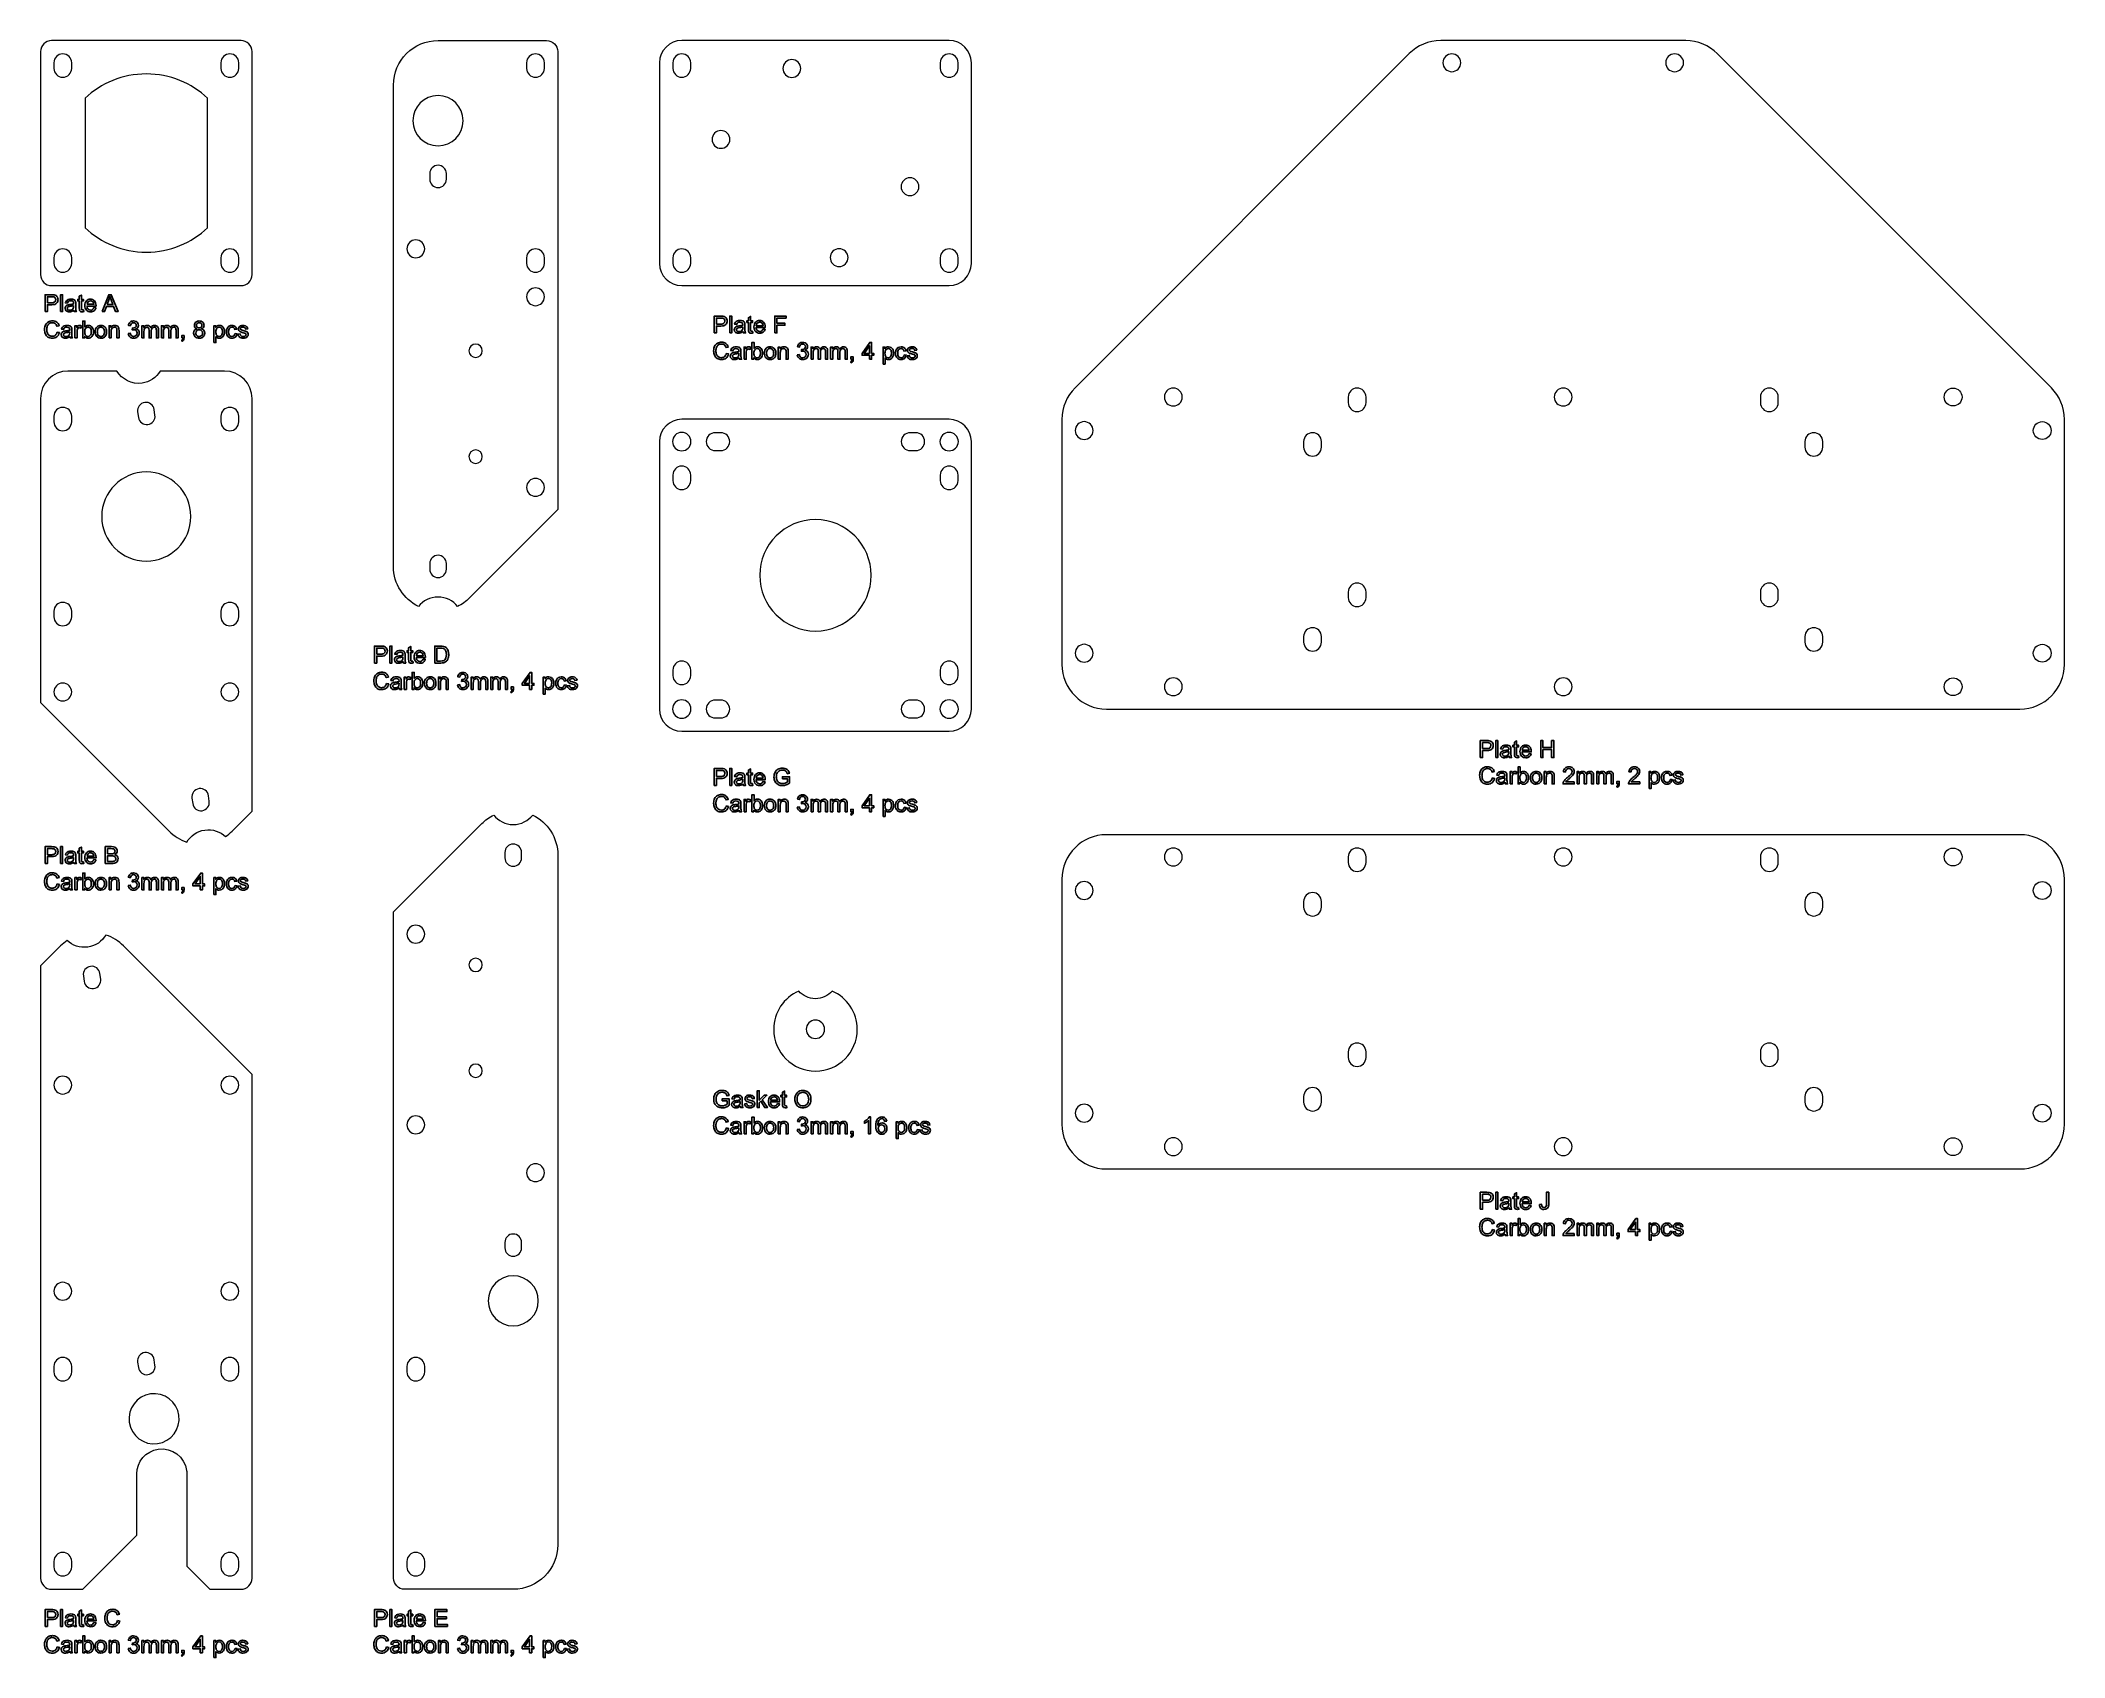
# Model space of a CAD drawing. Header units: millimetres. Extents: x -182 to 182, y -145 to 145.
import ezdxf

# ---------------------------------------------------------------- set-up
doc = ezdxf.new("R2010")
doc.units = ezdxf.units.MM
doc.header["$MEASUREMENT"] = 0
doc.layers.add('layer 1', color=7, linetype='Continuous')

msp = doc.modelspace()

# ---------------------------------------------------------------- linework, layer by layer
at = {"layer": 'layer 1', "color": 7, "lineweight": 9}
for points, knots in [([(-179.6871, 145.1224), (-179.6871, 145.1224), (-145.6871, 145.1224), (-145.6871, 145.1224), (-145.6871, 145.1224), (-144.5871, 145.1224), (-143.6871, 144.2224), (-143.6871, 143.1224), (-143.6871, 143.1224), (-143.6871, 143.1224), (-143.6871, 103.1224), (-143.6871, 103.1224), (-143.6871, 103.1224), (-143.6871, 102.0224), (-144.5871, 101.1224), (-145.6871, 101.1224), (-145.6871, 101.1224), (-145.6871, 101.1224), (-179.6871, 101.1224), (-179.6871, 101.1224), (-179.6871, 101.1224), (-180.7871, 101.1224), (-181.6871, 102.0224), (-181.6871, 103.1224), (-181.6871, 103.1224), (-181.6871, 103.1224), (-181.6871, 143.1224), (-181.6871, 143.1224), (-181.6871, 143.1224), (-181.6871, 144.2224), (-180.7871, 145.1224), (-179.6871, 145.1224)], [0, 0, 0, 0, 0.11111111, 0.11111111, 0.11111111, 0.11111111, 0.22222222, 0.22222222, 0.22222222, 0.22222222, 0.33333333, 0.33333333, 0.33333333, 0.33333333, 0.44444444, 0.44444444, 0.44444444, 0.44444444, 0.55555556, 0.55555556, 0.55555556, 0.55555556, 0.66666667, 0.66666667, 0.66666667, 0.66666667, 0.77777778, 0.77777778, 0.77777778, 0.77777778, 1, 1, 1, 1]), ([(-176.0871, 140.1306), (-176.0871, 140.1306), (-176.0871, 140.1224), (-176.0871, 140.1224), (-176.0871, 140.1224), (-176.0871, 139.2388), (-176.8035, 138.5224), (-177.6871, 138.5224), (-177.6871, 138.5224), (-178.5707, 138.5224), (-179.2871, 139.2388), (-179.2871, 140.1224), (-179.2871, 140.1224), (-179.2871, 140.1224), (-179.2871, 140.1306), (-179.2871, 140.1306), (-179.2871, 140.1306), (-179.2871, 140.1306), (-179.2871, 141.1142), (-179.2871, 141.1142), (-179.2871, 141.1142), (-179.2871, 141.1142), (-179.2871, 141.1224), (-179.2871, 141.1224), (-179.2871, 141.1224), (-179.2871, 142.006), (-178.5707, 142.7224), (-177.6871, 142.7224), (-177.6871, 142.7224), (-176.8035, 142.7224), (-176.0871, 142.006), (-176.0871, 141.1224), (-176.0871, 141.1224), (-176.0871, 141.1224), (-176.0871, 141.1142), (-176.0871, 141.1142), (-176.0871, 141.1142), (-176.0871, 141.1142), (-176.0871, 140.1306), (-176.0871, 140.1306)], [0, 0, 0, 0, 0.09090909, 0.09090909, 0.09090909, 0.09090909, 0.18181818, 0.18181818, 0.18181818, 0.18181818, 0.27272727, 0.27272727, 0.27272727, 0.27272727, 0.36363636, 0.36363636, 0.36363636, 0.36363636, 0.45454545, 0.45454545, 0.45454545, 0.45454545, 0.54545455, 0.54545455, 0.54545455, 0.54545455, 0.63636364, 0.63636364, 0.63636364, 0.63636364, 0.72727273, 0.72727273, 0.72727273, 0.72727273, 0.81818182, 0.81818182, 0.81818182, 0.81818182, 1, 1, 1, 1]), ([(-146.0871, 140.1306), (-146.0871, 140.1306), (-146.0871, 140.1224), (-146.0871, 140.1224), (-146.0871, 140.1224), (-146.0871, 139.2388), (-146.8035, 138.5224), (-147.6871, 138.5224), (-147.6871, 138.5224), (-148.5707, 138.5224), (-149.2871, 139.2388), (-149.2871, 140.1224), (-149.2871, 140.1224), (-149.2871, 140.1224), (-149.2871, 140.1306), (-149.2871, 140.1306), (-149.2871, 140.1306), (-149.2871, 140.1306), (-149.2871, 141.1142), (-149.2871, 141.1142), (-149.2871, 141.1142), (-149.2871, 141.1142), (-149.2871, 141.1224), (-149.2871, 141.1224), (-149.2871, 141.1224), (-149.2871, 142.006), (-148.5707, 142.7224), (-147.6871, 142.7224), (-147.6871, 142.7224), (-146.8035, 142.7224), (-146.0871, 142.006), (-146.0871, 141.1224), (-146.0871, 141.1224), (-146.0871, 141.1224), (-146.0871, 141.1142), (-146.0871, 141.1142), (-146.0871, 141.1142), (-146.0871, 141.1142), (-146.0871, 140.1306), (-146.0871, 140.1306)], [0, 0, 0, 0, 0.09090909, 0.09090909, 0.09090909, 0.09090909, 0.18181818, 0.18181818, 0.18181818, 0.18181818, 0.27272727, 0.27272727, 0.27272727, 0.27272727, 0.36363636, 0.36363636, 0.36363636, 0.36363636, 0.45454545, 0.45454545, 0.45454545, 0.45454545, 0.54545455, 0.54545455, 0.54545455, 0.54545455, 0.63636364, 0.63636364, 0.63636364, 0.63636364, 0.72727273, 0.72727273, 0.72727273, 0.72727273, 0.81818182, 0.81818182, 0.81818182, 0.81818182, 1, 1, 1, 1]), ([(-104.6566, 45.0656), (-104.6566, 45.0656), (-88.8128, 60.9085), (-88.8128, 60.9085), (-88.8128, 60.9085), (-88.8128, 88.3131), (-88.8128, 115.7178), (-88.8128, 143.1224), (-88.8128, 143.1224), (-88.8128, 144.2224), (-89.7129, 145.1224), (-90.8128, 145.1224), (-90.8128, 145.1224), (-90.8128, 145.1224), (-110.3128, 145.1224), (-110.3128, 145.1224), (-110.3128, 145.1224), (-114.7311, 145.1224), (-118.3128, 141.5407), (-118.3128, 137.1224), (-118.3128, 137.1224), (-118.3128, 108.3223), (-118.3128, 79.5223), (-118.3128, 50.7222), (-118.3128, 50.7222), (-118.3128, 47.5646), (-116.4831, 44.8346), (-113.8263, 43.5336), (-113.8263, 43.5336), (-113.0016, 44.5629), (-111.7343, 45.2222), (-110.3128, 45.2222), (-110.3128, 45.2222), (-108.8913, 45.2222), (-107.624, 44.5629), (-106.7993, 43.5336), (-106.7993, 43.5336), (-106.0013, 43.9244), (-105.2782, 44.4441), (-104.6566, 45.0656)], [0, 0, 0, 0, 0.09090909, 0.09090909, 0.09090909, 0.09090909, 0.18181818, 0.18181818, 0.18181818, 0.18181818, 0.27272727, 0.27272727, 0.27272727, 0.27272727, 0.36363636, 0.36363636, 0.36363636, 0.36363636, 0.45454545, 0.45454545, 0.45454545, 0.45454545, 0.54545455, 0.54545455, 0.54545455, 0.54545455, 0.63636364, 0.63636364, 0.63636364, 0.63636364, 0.72727273, 0.72727273, 0.72727273, 0.72727273, 0.81818182, 0.81818182, 0.81818182, 0.81818182, 1, 1, 1, 1]), ([(-92.8128, 138.5224), (-93.6964, 138.5224), (-94.4128, 139.2388), (-94.4128, 140.1224), (-94.4128, 140.1224), (-94.4128, 140.1224), (-94.4128, 140.1306), (-94.4128, 140.1306), (-94.4128, 140.1306), (-94.4128, 140.1306), (-94.4128, 141.1142), (-94.4128, 141.1142), (-94.4128, 141.1142), (-94.4128, 141.1142), (-94.4128, 141.1224), (-94.4128, 141.1224), (-94.4128, 141.1224), (-94.4128, 142.006), (-93.6964, 142.7224), (-92.8128, 142.7224), (-92.8128, 142.7224), (-91.9292, 142.7224), (-91.2128, 142.006), (-91.2128, 141.1224), (-91.2128, 141.1224), (-91.2128, 141.1224), (-91.2128, 141.1142), (-91.2128, 141.1142), (-91.2128, 141.1142), (-91.2128, 141.1142), (-91.2128, 140.1306), (-91.2128, 140.1306), (-91.2128, 140.1306), (-91.2128, 140.1306), (-91.2128, 140.1224), (-91.2128, 140.1224), (-91.2128, 140.1224), (-91.2128, 139.2388), (-91.9292, 138.5224), (-92.8128, 138.5224)], [0, 0, 0, 0, 0.09090909, 0.09090909, 0.09090909, 0.09090909, 0.18181818, 0.18181818, 0.18181818, 0.18181818, 0.27272727, 0.27272727, 0.27272727, 0.27272727, 0.36363636, 0.36363636, 0.36363636, 0.36363636, 0.45454545, 0.45454545, 0.45454545, 0.45454545, 0.54545455, 0.54545455, 0.54545455, 0.54545455, 0.63636364, 0.63636364, 0.63636364, 0.63636364, 0.72727273, 0.72727273, 0.72727273, 0.72727273, 0.81818182, 0.81818182, 0.81818182, 0.81818182, 1, 1, 1, 1]), ([(-66.5555, 145.1224), (-66.5555, 145.1224), (-18.5555, 145.1224), (-18.5555, 145.1224), (-18.5555, 145.1224), (-16.3555, 145.1224), (-14.5555, 143.3222), (-14.5555, 141.1224), (-14.5555, 141.1224), (-14.5555, 141.1224), (-14.5555, 105.1224), (-14.5555, 105.1224), (-14.5555, 105.1224), (-14.5555, 102.9226), (-16.3557, 101.1224), (-18.5555, 101.1224), (-18.5555, 101.1224), (-18.5555, 101.1224), (-66.5555, 101.1224), (-66.5555, 101.1224), (-66.5555, 101.1224), (-68.7553, 101.1224), (-70.5555, 102.9224), (-70.5555, 105.1224), (-70.5555, 105.1224), (-70.5555, 105.1224), (-70.5555, 141.1224), (-70.5555, 141.1224), (-70.5555, 141.1224), (-70.5555, 143.3224), (-68.7555, 145.1224), (-66.5555, 145.1224)], [0, 0, 0, 0, 0.11111111, 0.11111111, 0.11111111, 0.11111111, 0.22222222, 0.22222222, 0.22222222, 0.22222222, 0.33333333, 0.33333333, 0.33333333, 0.33333333, 0.44444444, 0.44444444, 0.44444444, 0.44444444, 0.55555556, 0.55555556, 0.55555556, 0.55555556, 0.66666667, 0.66666667, 0.66666667, 0.66666667, 0.77777778, 0.77777778, 0.77777778, 0.77777778, 1, 1, 1, 1]), ([(-64.9555, 140.1306), (-64.9555, 140.1306), (-64.9555, 140.1224), (-64.9555, 140.1224), (-64.9555, 140.1224), (-64.9555, 139.2388), (-65.6719, 138.5224), (-66.5555, 138.5224), (-66.5555, 138.5224), (-67.4391, 138.5224), (-68.1555, 139.2388), (-68.1555, 140.1224), (-68.1555, 140.1224), (-68.1555, 140.1224), (-68.1555, 140.1306), (-68.1555, 140.1306), (-68.1555, 140.1306), (-68.1555, 140.1306), (-68.1555, 141.1142), (-68.1555, 141.1142), (-68.1555, 141.1142), (-68.1555, 141.1142), (-68.1555, 141.1224), (-68.1555, 141.1224), (-68.1555, 141.1224), (-68.1555, 142.006), (-67.4391, 142.7224), (-66.5555, 142.7224), (-66.5555, 142.7224), (-65.6719, 142.7224), (-64.9555, 142.006), (-64.9555, 141.1224), (-64.9555, 141.1224), (-64.9555, 141.1224), (-64.9555, 141.1142), (-64.9555, 141.1142), (-64.9555, 141.1142), (-64.9555, 141.1142), (-64.9555, 140.1306), (-64.9555, 140.1306)], [0, 0, 0, 0, 0.09090909, 0.09090909, 0.09090909, 0.09090909, 0.18181818, 0.18181818, 0.18181818, 0.18181818, 0.27272727, 0.27272727, 0.27272727, 0.27272727, 0.36363636, 0.36363636, 0.36363636, 0.36363636, 0.45454545, 0.45454545, 0.45454545, 0.45454545, 0.54545455, 0.54545455, 0.54545455, 0.54545455, 0.63636364, 0.63636364, 0.63636364, 0.63636364, 0.72727273, 0.72727273, 0.72727273, 0.72727273, 0.81818182, 0.81818182, 0.81818182, 0.81818182, 1, 1, 1, 1]), ([(-47.9294, 141.2244), (-47.3046, 141.8492), (-46.2915, 141.8492), (-45.6667, 141.2244), (-45.6667, 141.2244), (-45.0419, 140.5996), (-45.042, 139.5865), (-45.6668, 138.9617), (-45.6668, 138.9617), (-46.2916, 138.3369), (-47.3046, 138.3369), (-47.9294, 138.9617), (-47.9294, 138.9617), (-48.5542, 139.5865), (-48.5542, 140.5996), (-47.9294, 141.2244)], [0, 0, 0, 0, 0.2, 0.2, 0.2, 0.2, 0.4, 0.4, 0.4, 0.4, 0.6, 0.6, 0.6, 0.6, 1, 1, 1, 1]), ([(-16.9555, 140.1306), (-16.9555, 140.1306), (-16.9555, 140.1224), (-16.9555, 140.1224), (-16.9555, 140.1224), (-16.9555, 139.2388), (-17.6719, 138.5224), (-18.5555, 138.5224), (-18.5555, 138.5224), (-19.4391, 138.5224), (-20.1555, 139.2388), (-20.1555, 140.1224), (-20.1555, 140.1224), (-20.1555, 140.1224), (-20.1555, 140.1306), (-20.1555, 140.1306), (-20.1555, 140.1306), (-20.1555, 140.1306), (-20.1555, 141.1142), (-20.1555, 141.1142), (-20.1555, 141.1142), (-20.1555, 141.1142), (-20.1555, 141.1224), (-20.1555, 141.1224), (-20.1555, 141.1224), (-20.1555, 142.006), (-19.4391, 142.7224), (-18.5555, 142.7224), (-18.5555, 142.7224), (-17.6719, 142.7224), (-16.9555, 142.006), (-16.9555, 141.1224), (-16.9555, 141.1224), (-16.9555, 141.1224), (-16.9555, 141.1142), (-16.9555, 141.1142), (-16.9555, 141.1142), (-16.9555, 141.1142), (-16.9555, 140.1306), (-16.9555, 140.1306)], [0, 0, 0, 0, 0.09090909, 0.09090909, 0.09090909, 0.09090909, 0.18181818, 0.18181818, 0.18181818, 0.18181818, 0.27272727, 0.27272727, 0.27272727, 0.27272727, 0.36363636, 0.36363636, 0.36363636, 0.36363636, 0.45454545, 0.45454545, 0.45454545, 0.45454545, 0.54545455, 0.54545455, 0.54545455, 0.54545455, 0.63636364, 0.63636364, 0.63636364, 0.63636364, 0.72727273, 0.72727273, 0.72727273, 0.72727273, 0.81818182, 0.81818182, 0.81818182, 0.81818182, 1, 1, 1, 1]), ([(181.6872, 77.1084), (181.6872, 77.1084), (181.6872, 33.1364), (181.6872, 33.1364), (181.6872, 33.1364), (181.6872, 28.7284), (178.0812, 25.1224), (173.6732, 25.1224), (173.6732, 25.1224), (173.6732, 25.1224), (9.7012, 25.1224), (9.7012, 25.1224), (9.7012, 25.1224), (5.2932, 25.1224), (1.6872, 28.7284), (1.6872, 33.1364), (1.6872, 33.1364), (1.6872, 33.1364), (1.6872, 77.1084), (1.6872, 77.1084), (1.6872, 77.1084), (1.6872, 79.3124), (2.5892, 81.3164), (4.0412, 82.7684), (4.0412, 82.7684), (4.0412, 82.7684), (4.1092, 82.8364), (4.1092, 82.8364), (4.1092, 82.8364), (4.1092, 82.8364), (64.0412, 142.7684), (64.0412, 142.7684), (64.0412, 142.7684), (65.4932, 144.2204), (67.4972, 145.1224), (69.7012, 145.1224), (69.7012, 145.1224), (69.7012, 145.1224), (113.6732, 145.1224), (113.6732, 145.1224), (113.6732, 145.1224), (115.8772, 145.1224), (117.8802, 144.2214), (119.3332, 142.7684), (119.3332, 142.7684), (119.3332, 142.7684), (119.3372, 142.7684), (119.3372, 142.7684), (119.3372, 142.7684), (119.3372, 142.7684), (179.3372, 82.7684), (179.3372, 82.7684), (179.3372, 82.7684), (179.3372, 82.7684), (179.3332, 82.7684), (179.3332, 82.7684), (179.3332, 82.7684), (180.7852, 81.3164), (181.6872, 79.3124), (181.6872, 77.1084)], [0, 0, 0, 0, 0.0625, 0.0625, 0.0625, 0.0625, 0.125, 0.125, 0.125, 0.125, 0.1875, 0.1875, 0.1875, 0.1875, 0.25, 0.25, 0.25, 0.25, 0.3125, 0.3125, 0.3125, 0.3125, 0.375, 0.375, 0.375, 0.375, 0.4375, 0.4375, 0.4375, 0.4375, 0.5, 0.5, 0.5, 0.5, 0.5625, 0.5625, 0.5625, 0.5625, 0.625, 0.625, 0.625, 0.625, 0.6875, 0.6875, 0.6875, 0.6875, 0.75, 0.75, 0.75, 0.75, 0.8125, 0.8125, 0.8125, 0.8125, 0.875, 0.875, 0.875, 0.875, 1, 1, 1, 1]), ([(70.0872, 141.1222), (70.0872, 142.0058), (70.8036, 142.7222), (71.6872, 142.7222), (71.6872, 142.7222), (72.5708, 142.7222), (73.2872, 142.0058), (73.2872, 141.1222), (73.2872, 141.1222), (73.2872, 140.2386), (72.5708, 139.5222), (71.6872, 139.5222), (71.6872, 139.5222), (70.8036, 139.5222), (70.0872, 140.2386), (70.0872, 141.1222)], [0, 0, 0, 0, 0.2, 0.2, 0.2, 0.2, 0.4, 0.4, 0.4, 0.4, 0.6, 0.6, 0.6, 0.6, 1, 1, 1, 1]), ([(110.087, 141.1222), (110.087, 142.0058), (110.8034, 142.7222), (111.687, 142.7222), (111.687, 142.7222), (112.5706, 142.7222), (113.287, 142.0058), (113.287, 141.1222), (113.287, 141.1222), (113.287, 140.2386), (112.5706, 139.5222), (111.687, 139.5222), (111.687, 139.5222), (110.8034, 139.5222), (110.087, 140.2386), (110.087, 141.1222)], [0, 0, 0, 0, 0.2, 0.2, 0.2, 0.2, 0.4, 0.4, 0.4, 0.4, 0.6, 0.6, 0.6, 0.6, 1, 1, 1, 1]), ([(-162.6871, 139.1224), (-158.4261, 139.1224), (-154.5545, 137.4563), (-151.6871, 134.7406), (-151.6871, 134.7406), (-151.6871, 134.7406), (-151.6871, 111.5042), (-151.6871, 111.5042), (-151.6871, 111.5042), (-154.5545, 108.7885), (-158.4261, 107.1224), (-162.6871, 107.1224), (-162.6871, 107.1224), (-166.9481, 107.1224), (-170.8197, 108.7885), (-173.6871, 111.5042), (-173.6871, 111.5042), (-173.6871, 111.5042), (-173.6871, 134.7406), (-173.6871, 134.7406), (-173.6871, 134.7406), (-170.8197, 137.4563), (-166.9481, 139.1224), (-162.6871, 139.1224)], [0, 0, 0, 0, 0.14285714, 0.14285714, 0.14285714, 0.14285714, 0.28571429, 0.28571429, 0.28571429, 0.28571429, 0.42857143, 0.42857143, 0.42857143, 0.42857143, 0.57142857, 0.57142857, 0.57142857, 0.57142857, 0.71428571, 0.71428571, 0.71428571, 0.71428571, 1, 1, 1, 1]), ([(-110.3128, 135.2222), (-107.8276, 135.2222), (-105.8128, 133.2074), (-105.8128, 130.7222), (-105.8128, 130.7222), (-105.8128, 128.237), (-107.8276, 126.2222), (-110.3128, 126.2222), (-110.3128, 126.2222), (-112.798, 126.2222), (-114.8128, 128.237), (-114.8128, 130.7222), (-114.8128, 130.7222), (-114.8128, 133.2074), (-112.798, 135.2222), (-110.3128, 135.2222)], [0, 0, 0, 0, 0.2, 0.2, 0.2, 0.2, 0.4, 0.4, 0.4, 0.4, 0.6, 0.6, 0.6, 0.6, 1, 1, 1, 1]), ([(-60.6574, 128.4964), (-60.0326, 129.1212), (-59.0194, 129.1212), (-58.3946, 128.4964), (-58.3946, 128.4964), (-57.7698, 127.8716), (-57.7699, 126.8586), (-58.3947, 126.2338), (-58.3947, 126.2338), (-59.0195, 125.609), (-60.0325, 125.609), (-60.6573, 126.2338), (-60.6573, 126.2338), (-61.2821, 126.8586), (-61.2822, 127.8716), (-60.6574, 128.4964)], [0, 0, 0, 0, 0.2, 0.2, 0.2, 0.2, 0.4, 0.4, 0.4, 0.4, 0.6, 0.6, 0.6, 0.6, 1, 1, 1, 1]), ([(-110.3128, 118.7222), (-111.1408, 118.7222), (-111.8128, 119.3942), (-111.8128, 120.2222), (-111.8128, 120.2222), (-111.8128, 120.2222), (-111.8128, 120.2302), (-111.8128, 120.2302), (-111.8128, 120.2302), (-111.8128, 120.2302), (-111.8128, 121.2142), (-111.8128, 121.2142), (-111.8128, 121.2142), (-111.8128, 121.2142), (-111.8128, 121.2222), (-111.8128, 121.2222), (-111.8128, 121.2222), (-111.8128, 122.0502), (-111.1408, 122.7222), (-110.3128, 122.7222), (-110.3128, 122.7222), (-109.4848, 122.7222), (-108.8128, 122.0502), (-108.8128, 121.2222), (-108.8128, 121.2222), (-108.8128, 121.2222), (-108.8128, 121.2142), (-108.8128, 121.2142), (-108.8128, 121.2142), (-108.8128, 121.2142), (-108.8128, 120.2302), (-108.8128, 120.2302), (-108.8128, 120.2302), (-108.8128, 120.2302), (-108.8128, 120.2222), (-108.8128, 120.2222), (-108.8128, 120.2222), (-108.8128, 119.3942), (-109.4848, 118.7222), (-110.3128, 118.7222)], [0, 0, 0, 0, 0.09090909, 0.09090909, 0.09090909, 0.09090909, 0.18181818, 0.18181818, 0.18181818, 0.18181818, 0.27272727, 0.27272727, 0.27272727, 0.27272727, 0.36363636, 0.36363636, 0.36363636, 0.36363636, 0.45454545, 0.45454545, 0.45454545, 0.45454545, 0.54545455, 0.54545455, 0.54545455, 0.54545455, 0.63636364, 0.63636364, 0.63636364, 0.63636364, 0.72727273, 0.72727273, 0.72727273, 0.72727273, 0.81818182, 0.81818182, 0.81818182, 0.81818182, 1, 1, 1, 1]), ([(-26.7162, 120.0112), (-26.0914, 120.636), (-25.0783, 120.636), (-24.4535, 120.0112), (-24.4535, 120.0112), (-23.8287, 119.3864), (-23.8288, 118.3733), (-24.4536, 117.7485), (-24.4536, 117.7485), (-25.0784, 117.1237), (-26.0914, 117.1237), (-26.7162, 117.7485), (-26.7162, 117.7485), (-27.341, 118.3733), (-27.341, 119.3864), (-26.7162, 120.0112)], [0, 0, 0, 0, 0.2, 0.2, 0.2, 0.2, 0.4, 0.4, 0.4, 0.4, 0.6, 0.6, 0.6, 0.6, 1, 1, 1, 1]), ([(-114.3128, 106.1222), (-115.1965, 106.1222), (-115.9128, 106.8385), (-115.9128, 107.7222), (-115.9128, 107.7222), (-115.9128, 108.6059), (-115.1965, 109.3222), (-114.3128, 109.3222), (-114.3128, 109.3222), (-113.4291, 109.3222), (-112.7128, 108.6059), (-112.7128, 107.7222), (-112.7128, 107.7222), (-112.7128, 106.8385), (-113.4291, 106.1222), (-114.3128, 106.1222)], [0, 0, 0, 0, 0.2, 0.2, 0.2, 0.2, 0.4, 0.4, 0.4, 0.4, 0.6, 0.6, 0.6, 0.6, 1, 1, 1, 1]), ([(-177.6871, 107.7224), (-176.8035, 107.7224), (-176.0871, 107.006), (-176.0871, 106.1224), (-176.0871, 106.1224), (-176.0871, 106.1224), (-176.0871, 106.1142), (-176.0871, 106.1142), (-176.0871, 106.1142), (-176.0871, 106.1142), (-176.0871, 105.1306), (-176.0871, 105.1306), (-176.0871, 105.1306), (-176.0871, 105.1306), (-176.0871, 105.1224), (-176.0871, 105.1224), (-176.0871, 105.1224), (-176.0871, 104.2388), (-176.8035, 103.5224), (-177.6871, 103.5224), (-177.6871, 103.5224), (-178.5707, 103.5224), (-179.2871, 104.2388), (-179.2871, 105.1224), (-179.2871, 105.1224), (-179.2871, 105.1224), (-179.2871, 105.1306), (-179.2871, 105.1306), (-179.2871, 105.1306), (-179.2871, 105.1306), (-179.2871, 106.1142), (-179.2871, 106.1142), (-179.2871, 106.1142), (-179.2871, 106.1142), (-179.2871, 106.1224), (-179.2871, 106.1224), (-179.2871, 106.1224), (-179.2871, 107.006), (-178.5707, 107.7224), (-177.6871, 107.7224)], [0, 0, 0, 0, 0.09090909, 0.09090909, 0.09090909, 0.09090909, 0.18181818, 0.18181818, 0.18181818, 0.18181818, 0.27272727, 0.27272727, 0.27272727, 0.27272727, 0.36363636, 0.36363636, 0.36363636, 0.36363636, 0.45454545, 0.45454545, 0.45454545, 0.45454545, 0.54545455, 0.54545455, 0.54545455, 0.54545455, 0.63636364, 0.63636364, 0.63636364, 0.63636364, 0.72727273, 0.72727273, 0.72727273, 0.72727273, 0.81818182, 0.81818182, 0.81818182, 0.81818182, 1, 1, 1, 1]), ([(-147.6871, 107.7224), (-146.8035, 107.7224), (-146.0871, 107.006), (-146.0871, 106.1224), (-146.0871, 106.1224), (-146.0871, 106.1224), (-146.0871, 106.1142), (-146.0871, 106.1142), (-146.0871, 106.1142), (-146.0871, 106.1142), (-146.0871, 105.1306), (-146.0871, 105.1306), (-146.0871, 105.1306), (-146.0871, 105.1306), (-146.0871, 105.1224), (-146.0871, 105.1224), (-146.0871, 105.1224), (-146.0871, 104.2388), (-146.8035, 103.5224), (-147.6871, 103.5224), (-147.6871, 103.5224), (-148.5707, 103.5224), (-149.2871, 104.2388), (-149.2871, 105.1224), (-149.2871, 105.1224), (-149.2871, 105.1224), (-149.2871, 105.1306), (-149.2871, 105.1306), (-149.2871, 105.1306), (-149.2871, 105.1306), (-149.2871, 106.1142), (-149.2871, 106.1142), (-149.2871, 106.1142), (-149.2871, 106.1142), (-149.2871, 106.1224), (-149.2871, 106.1224), (-149.2871, 106.1224), (-149.2871, 107.006), (-148.5707, 107.7224), (-147.6871, 107.7224)], [0, 0, 0, 0, 0.09090909, 0.09090909, 0.09090909, 0.09090909, 0.18181818, 0.18181818, 0.18181818, 0.18181818, 0.27272727, 0.27272727, 0.27272727, 0.27272727, 0.36363636, 0.36363636, 0.36363636, 0.36363636, 0.45454545, 0.45454545, 0.45454545, 0.45454545, 0.54545455, 0.54545455, 0.54545455, 0.54545455, 0.63636364, 0.63636364, 0.63636364, 0.63636364, 0.72727273, 0.72727273, 0.72727273, 0.72727273, 0.81818182, 0.81818182, 0.81818182, 0.81818182, 1, 1, 1, 1]), ([(-94.4128, 106.1142), (-94.4128, 106.1142), (-94.4128, 106.1224), (-94.4128, 106.1224), (-94.4128, 106.1224), (-94.4128, 107.006), (-93.6964, 107.7224), (-92.8128, 107.7224), (-92.8128, 107.7224), (-91.9292, 107.7224), (-91.2128, 107.006), (-91.2128, 106.1224), (-91.2128, 106.1224), (-91.2128, 106.1224), (-91.2128, 106.1142), (-91.2128, 106.1142), (-91.2128, 106.1142), (-91.2128, 106.1142), (-91.2128, 105.1306), (-91.2128, 105.1306), (-91.2128, 105.1306), (-91.2128, 105.1306), (-91.2128, 105.1224), (-91.2128, 105.1224), (-91.2128, 105.1224), (-91.2128, 104.2388), (-91.9292, 103.5224), (-92.8128, 103.5224), (-92.8128, 103.5224), (-93.6964, 103.5224), (-94.4128, 104.2388), (-94.4128, 105.1224), (-94.4128, 105.1224), (-94.4128, 105.1224), (-94.4128, 105.1306), (-94.4128, 105.1306), (-94.4128, 105.1306), (-94.4128, 105.1306), (-94.4128, 106.1142), (-94.4128, 106.1142)], [0, 0, 0, 0, 0.09090909, 0.09090909, 0.09090909, 0.09090909, 0.18181818, 0.18181818, 0.18181818, 0.18181818, 0.27272727, 0.27272727, 0.27272727, 0.27272727, 0.36363636, 0.36363636, 0.36363636, 0.36363636, 0.45454545, 0.45454545, 0.45454545, 0.45454545, 0.54545455, 0.54545455, 0.54545455, 0.54545455, 0.63636364, 0.63636364, 0.63636364, 0.63636364, 0.72727273, 0.72727273, 0.72727273, 0.72727273, 0.81818182, 0.81818182, 0.81818182, 0.81818182, 1, 1, 1, 1]), ([(-66.5555, 107.7224), (-65.6719, 107.7224), (-64.9555, 107.006), (-64.9555, 106.1224), (-64.9555, 106.1224), (-64.9555, 106.1224), (-64.9555, 106.1142), (-64.9555, 106.1142), (-64.9555, 106.1142), (-64.9555, 106.1142), (-64.9555, 105.1306), (-64.9555, 105.1306), (-64.9555, 105.1306), (-64.9555, 105.1306), (-64.9555, 105.1224), (-64.9555, 105.1224), (-64.9555, 105.1224), (-64.9555, 104.2388), (-65.6719, 103.5224), (-66.5555, 103.5224), (-66.5555, 103.5224), (-67.4391, 103.5224), (-68.1555, 104.2388), (-68.1555, 105.1224), (-68.1555, 105.1224), (-68.1555, 105.1224), (-68.1555, 105.1306), (-68.1555, 105.1306), (-68.1555, 105.1306), (-68.1555, 105.1306), (-68.1555, 106.1142), (-68.1555, 106.1142), (-68.1555, 106.1142), (-68.1555, 106.1142), (-68.1555, 106.1224), (-68.1555, 106.1224), (-68.1555, 106.1224), (-68.1555, 107.006), (-67.4391, 107.7224), (-66.5555, 107.7224)], [0, 0, 0, 0, 0.09090909, 0.09090909, 0.09090909, 0.09090909, 0.18181818, 0.18181818, 0.18181818, 0.18181818, 0.27272727, 0.27272727, 0.27272727, 0.27272727, 0.36363636, 0.36363636, 0.36363636, 0.36363636, 0.45454545, 0.45454545, 0.45454545, 0.45454545, 0.54545455, 0.54545455, 0.54545455, 0.54545455, 0.63636364, 0.63636364, 0.63636364, 0.63636364, 0.72727273, 0.72727273, 0.72727273, 0.72727273, 0.81818182, 0.81818182, 0.81818182, 0.81818182, 1, 1, 1, 1]), ([(-39.4442, 107.2832), (-38.8194, 107.908), (-37.8062, 107.908), (-37.1814, 107.2832), (-37.1814, 107.2832), (-36.5566, 106.6584), (-36.5567, 105.6454), (-37.1815, 105.0206), (-37.1815, 105.0206), (-37.8063, 104.3958), (-38.8193, 104.3958), (-39.4441, 105.0206), (-39.4441, 105.0206), (-40.0689, 105.6454), (-40.069, 106.6584), (-39.4442, 107.2832)], [0, 0, 0, 0, 0.2, 0.2, 0.2, 0.2, 0.4, 0.4, 0.4, 0.4, 0.6, 0.6, 0.6, 0.6, 1, 1, 1, 1]), ([(-18.5555, 107.7224), (-17.6719, 107.7224), (-16.9555, 107.006), (-16.9555, 106.1224), (-16.9555, 106.1224), (-16.9555, 106.1224), (-16.9555, 106.1142), (-16.9555, 106.1142), (-16.9555, 106.1142), (-16.9555, 106.1142), (-16.9555, 105.1306), (-16.9555, 105.1306), (-16.9555, 105.1306), (-16.9555, 105.1306), (-16.9555, 105.1224), (-16.9555, 105.1224), (-16.9555, 105.1224), (-16.9555, 104.2388), (-17.6719, 103.5224), (-18.5555, 103.5224), (-18.5555, 103.5224), (-19.4391, 103.5224), (-20.1555, 104.2388), (-20.1555, 105.1224), (-20.1555, 105.1224), (-20.1555, 105.1224), (-20.1555, 105.1306), (-20.1555, 105.1306), (-20.1555, 105.1306), (-20.1555, 105.1306), (-20.1555, 106.1142), (-20.1555, 106.1142), (-20.1555, 106.1142), (-20.1555, 106.1142), (-20.1555, 106.1224), (-20.1555, 106.1224), (-20.1555, 106.1224), (-20.1555, 107.006), (-19.4391, 107.7224), (-18.5555, 107.7224)], [0, 0, 0, 0, 0.09090909, 0.09090909, 0.09090909, 0.09090909, 0.18181818, 0.18181818, 0.18181818, 0.18181818, 0.27272727, 0.27272727, 0.27272727, 0.27272727, 0.36363636, 0.36363636, 0.36363636, 0.36363636, 0.45454545, 0.45454545, 0.45454545, 0.45454545, 0.54545455, 0.54545455, 0.54545455, 0.54545455, 0.63636364, 0.63636364, 0.63636364, 0.63636364, 0.72727273, 0.72727273, 0.72727273, 0.72727273, 0.81818182, 0.81818182, 0.81818182, 0.81818182, 1, 1, 1, 1]), ([(-92.8128, 97.5224), (-93.6965, 97.5224), (-94.4128, 98.2387), (-94.4128, 99.1224), (-94.4128, 99.1224), (-94.4128, 100.0061), (-93.6965, 100.7224), (-92.8128, 100.7224), (-92.8128, 100.7224), (-91.9291, 100.7224), (-91.2128, 100.0061), (-91.2128, 99.1224), (-91.2128, 99.1224), (-91.2128, 98.2387), (-91.9291, 97.5224), (-92.8128, 97.5224)], [0, 0, 0, 0, 0.2, 0.2, 0.2, 0.2, 0.4, 0.4, 0.4, 0.4, 0.6, 0.6, 0.6, 0.6, 1, 1, 1, 1]), ([(-103.5628, 88.2223), (-104.2256, 88.2223), (-104.7628, 88.7595), (-104.7628, 89.4223), (-104.7628, 89.4223), (-104.7628, 90.0851), (-104.2256, 90.6223), (-103.5628, 90.6223), (-103.5628, 90.6223), (-102.9, 90.6223), (-102.3628, 90.0851), (-102.3628, 89.4223), (-102.3628, 89.4223), (-102.3628, 88.7595), (-102.9, 88.2223), (-103.5628, 88.2223)], [0, 0, 0, 0, 0.2, 0.2, 0.2, 0.2, 0.4, 0.4, 0.4, 0.4, 0.6, 0.6, 0.6, 0.6, 1, 1, 1, 1]), ([(-176.7489, 85.7815), (-176.7489, 85.7815), (-167.9505, 85.7815), (-167.9505, 85.7815), (-167.9505, 85.7815), (-167.0523, 84.2672), (-165.3051, 83.3599), (-163.4526, 83.6201), (-163.4526, 83.6201), (-162.045, 83.818), (-160.8818, 84.6474), (-160.2086, 85.7815), (-160.2086, 85.7815), (-160.2086, 85.7815), (-148.6253, 85.7815), (-148.6253, 85.7815), (-148.6253, 85.7815), (-145.9092, 85.7815), (-143.6871, 83.5594), (-143.6871, 80.8433), (-143.6871, 80.8433), (-143.6871, 80.8433), (-143.6871, 69.1959), (-143.6871, 69.1959), (-143.6871, 69.1959), (-143.6871, 69.1959), (-143.6871, 62.9937), (-143.6871, 62.9937), (-143.6871, 62.9937), (-143.6871, 62.9937), (-143.6871, 6.7986), (-143.6871, 6.7986), (-143.6871, 6.7986), (-143.6871, 6.7986), (-147.2882, 3.1975), (-147.2882, 3.1975), (-147.2882, 3.1975), (-147.6484, 2.8372), (-148.043, 2.5113), (-148.4663, 2.2247), (-148.4663, 2.2247), (-149.426, 3.1286), (-150.7723, 3.6048), (-152.1794, 3.4071), (-152.1794, 3.4071), (-153.5871, 3.2092), (-154.7502, 2.3798), (-155.4235, 1.2456), (-155.4235, 1.2456), (-156.6358, 1.6402), (-157.721, 2.3167), (-158.6018, 3.1975), (-158.6018, 3.1975), (-158.6018, 3.1975), (-181.6871, 26.2828), (-181.6871, 26.2828), (-181.6871, 26.2828), (-181.6871, 26.2828), (-181.6871, 62.9937), (-181.6871, 62.9937), (-181.6871, 62.9937), (-181.6871, 62.9937), (-181.6871, 69.1959), (-181.6871, 69.1959), (-181.6871, 69.1959), (-181.6871, 69.1959), (-181.6871, 80.8433), (-181.6871, 80.8433), (-181.6871, 80.8433), (-181.6871, 83.5594), (-179.465, 85.7815), (-176.7489, 85.7815)], [0, 0, 0, 0, 0.05263158, 0.05263158, 0.05263158, 0.05263158, 0.10526316, 0.10526316, 0.10526316, 0.10526316, 0.15789474, 0.15789474, 0.15789474, 0.15789474, 0.21052632, 0.21052632, 0.21052632, 0.21052632, 0.26315789, 0.26315789, 0.26315789, 0.26315789, 0.31578947, 0.31578947, 0.31578947, 0.31578947, 0.36842105, 0.36842105, 0.36842105, 0.36842105, 0.42105263, 0.42105263, 0.42105263, 0.42105263, 0.47368421, 0.47368421, 0.47368421, 0.47368421, 0.52631579, 0.52631579, 0.52631579, 0.52631579, 0.57894737, 0.57894737, 0.57894737, 0.57894737, 0.63157895, 0.63157895, 0.63157895, 0.63157895, 0.68421053, 0.68421053, 0.68421053, 0.68421053, 0.73684211, 0.73684211, 0.73684211, 0.73684211, 0.78947368, 0.78947368, 0.78947368, 0.78947368, 0.84210526, 0.84210526, 0.84210526, 0.84210526, 0.89473684, 0.89473684, 0.89473684, 0.89473684, 1, 1, 1, 1]), ([(-162.4088, 76.1925), (-163.2287, 76.0772), (-163.9877, 76.6492), (-164.1029, 77.4691), (-164.1029, 77.4691), (-164.1029, 77.4691), (-164.104, 77.477), (-164.104, 77.477), (-164.104, 77.477), (-164.104, 77.477), (-164.241, 78.4515), (-164.241, 78.4515), (-164.241, 78.4515), (-164.241, 78.4515), (-164.2421, 78.4594), (-164.2421, 78.4594), (-164.2421, 78.4594), (-164.3573, 79.2793), (-163.7854, 80.0383), (-162.9654, 80.1535), (-162.9654, 80.1535), (-162.1455, 80.2688), (-161.3865, 79.6968), (-161.2713, 78.8769), (-161.2713, 78.8769), (-161.2713, 78.8769), (-161.2702, 78.869), (-161.2702, 78.869), (-161.2702, 78.869), (-161.2702, 78.869), (-161.1332, 77.8945), (-161.1332, 77.8945), (-161.1332, 77.8945), (-161.1332, 77.8945), (-161.1321, 77.8866), (-161.1321, 77.8866), (-161.1321, 77.8866), (-161.0169, 77.0667), (-161.5888, 76.3077), (-162.4088, 76.1925)], [0, 0, 0, 0, 0.09090909, 0.09090909, 0.09090909, 0.09090909, 0.18181818, 0.18181818, 0.18181818, 0.18181818, 0.27272727, 0.27272727, 0.27272727, 0.27272727, 0.36363636, 0.36363636, 0.36363636, 0.36363636, 0.45454545, 0.45454545, 0.45454545, 0.45454545, 0.54545455, 0.54545455, 0.54545455, 0.54545455, 0.63636364, 0.63636364, 0.63636364, 0.63636364, 0.72727273, 0.72727273, 0.72727273, 0.72727273, 0.81818182, 0.81818182, 0.81818182, 0.81818182, 1, 1, 1, 1]), ([(20.0872, 81.1222), (20.0872, 82.0058), (20.8036, 82.7222), (21.6872, 82.7222), (21.6872, 82.7222), (22.5708, 82.7222), (23.2872, 82.0058), (23.2872, 81.1222), (23.2872, 81.1222), (23.2872, 80.2386), (22.5708, 79.5222), (21.6872, 79.5222), (21.6872, 79.5222), (20.8036, 79.5222), (20.0872, 80.2386), (20.0872, 81.1222)], [0, 0, 0, 0, 0.2, 0.2, 0.2, 0.2, 0.4, 0.4, 0.4, 0.4, 0.6, 0.6, 0.6, 0.6, 1, 1, 1, 1]), ([(54.6872, 78.5224), (53.8036, 78.5224), (53.0872, 79.2388), (53.0872, 80.1224), (53.0872, 80.1224), (53.0872, 80.1224), (53.0872, 80.1306), (53.0872, 80.1306), (53.0872, 80.1306), (53.0872, 80.1306), (53.0872, 81.1142), (53.0872, 81.1142), (53.0872, 81.1142), (53.0872, 81.1142), (53.0872, 81.1224), (53.0872, 81.1224), (53.0872, 81.1224), (53.0872, 82.006), (53.8036, 82.7224), (54.6872, 82.7224), (54.6872, 82.7224), (55.5708, 82.7224), (56.2872, 82.006), (56.2872, 81.1224), (56.2872, 81.1224), (56.2872, 81.1224), (56.2872, 81.1142), (56.2872, 81.1142), (56.2872, 81.1142), (56.2872, 81.1142), (56.2872, 80.1306), (56.2872, 80.1306), (56.2872, 80.1306), (56.2872, 80.1306), (56.2872, 80.1224), (56.2872, 80.1224), (56.2872, 80.1224), (56.2872, 79.2388), (55.5708, 78.5224), (54.6872, 78.5224)], [0, 0, 0, 0, 0.09090909, 0.09090909, 0.09090909, 0.09090909, 0.18181818, 0.18181818, 0.18181818, 0.18181818, 0.27272727, 0.27272727, 0.27272727, 0.27272727, 0.36363636, 0.36363636, 0.36363636, 0.36363636, 0.45454545, 0.45454545, 0.45454545, 0.45454545, 0.54545455, 0.54545455, 0.54545455, 0.54545455, 0.63636364, 0.63636364, 0.63636364, 0.63636364, 0.72727273, 0.72727273, 0.72727273, 0.72727273, 0.81818182, 0.81818182, 0.81818182, 0.81818182, 1, 1, 1, 1]), ([(90.0872, 81.1222), (90.0872, 82.0058), (90.8036, 82.7222), (91.6872, 82.7222), (91.6872, 82.7222), (92.5708, 82.7222), (93.2872, 82.0058), (93.2872, 81.1222), (93.2872, 81.1222), (93.2872, 80.2386), (92.5708, 79.5222), (91.6872, 79.5222), (91.6872, 79.5222), (90.8036, 79.5222), (90.0872, 80.2386), (90.0872, 81.1222)], [0, 0, 0, 0, 0.2, 0.2, 0.2, 0.2, 0.4, 0.4, 0.4, 0.4, 0.6, 0.6, 0.6, 0.6, 1, 1, 1, 1]), ([(128.6872, 78.5224), (127.8036, 78.5224), (127.0872, 79.2388), (127.0872, 80.1224), (127.0872, 80.1224), (127.0872, 80.1224), (127.0872, 80.1306), (127.0872, 80.1306), (127.0872, 80.1306), (127.0872, 80.1306), (127.0872, 81.1142), (127.0872, 81.1142), (127.0872, 81.1142), (127.0872, 81.1142), (127.0872, 81.1224), (127.0872, 81.1224), (127.0872, 81.1224), (127.0872, 82.006), (127.8036, 82.7224), (128.6872, 82.7224), (128.6872, 82.7224), (129.5708, 82.7224), (130.2872, 82.006), (130.2872, 81.1224), (130.2872, 81.1224), (130.2872, 81.1224), (130.2872, 81.1142), (130.2872, 81.1142), (130.2872, 81.1142), (130.2872, 81.1142), (130.2872, 80.1306), (130.2872, 80.1306), (130.2872, 80.1306), (130.2872, 80.1306), (130.2872, 80.1224), (130.2872, 80.1224), (130.2872, 80.1224), (130.2872, 79.2388), (129.5708, 78.5224), (128.6872, 78.5224)], [0, 0, 0, 0, 0.09090909, 0.09090909, 0.09090909, 0.09090909, 0.18181818, 0.18181818, 0.18181818, 0.18181818, 0.27272727, 0.27272727, 0.27272727, 0.27272727, 0.36363636, 0.36363636, 0.36363636, 0.36363636, 0.45454545, 0.45454545, 0.45454545, 0.45454545, 0.54545455, 0.54545455, 0.54545455, 0.54545455, 0.63636364, 0.63636364, 0.63636364, 0.63636364, 0.72727273, 0.72727273, 0.72727273, 0.72727273, 0.81818182, 0.81818182, 0.81818182, 0.81818182, 1, 1, 1, 1]), ([(163.2876, 81.1222), (163.2876, 82.0058), (162.5712, 82.7222), (161.6876, 82.7222), (161.6876, 82.7222), (160.804, 82.7222), (160.0876, 82.0058), (160.0876, 81.1222), (160.0876, 81.1222), (160.0876, 80.2386), (160.804, 79.5222), (161.6876, 79.5222), (161.6876, 79.5222), (162.5712, 79.5222), (163.2876, 80.2386), (163.2876, 81.1222)], [0, 0, 0, 0, 0.2, 0.2, 0.2, 0.2, 0.4, 0.4, 0.4, 0.4, 0.6, 0.6, 0.6, 0.6, 1, 1, 1, 1]), ([(-177.6871, 75.073), (-178.5707, 75.073), (-179.2871, 75.7894), (-179.2871, 76.673), (-179.2871, 76.673), (-179.2871, 76.673), (-179.2871, 76.6812), (-179.2871, 76.6812), (-179.2871, 76.6812), (-179.2871, 76.6812), (-179.2871, 77.6648), (-179.2871, 77.6648), (-179.2871, 77.6648), (-179.2871, 77.6648), (-179.2871, 77.673), (-179.2871, 77.673), (-179.2871, 77.673), (-179.2871, 78.5566), (-178.5707, 79.273), (-177.6871, 79.273), (-177.6871, 79.273), (-176.8035, 79.273), (-176.0871, 78.5566), (-176.0871, 77.673), (-176.0871, 77.673), (-176.0871, 77.673), (-176.0871, 77.6648), (-176.0871, 77.6648), (-176.0871, 77.6648), (-176.0871, 77.6648), (-176.0871, 76.6812), (-176.0871, 76.6812), (-176.0871, 76.6812), (-176.0871, 76.6812), (-176.0871, 76.673), (-176.0871, 76.673), (-176.0871, 76.673), (-176.0871, 75.7894), (-176.8035, 75.073), (-177.6871, 75.073)], [0, 0, 0, 0, 0.09090909, 0.09090909, 0.09090909, 0.09090909, 0.18181818, 0.18181818, 0.18181818, 0.18181818, 0.27272727, 0.27272727, 0.27272727, 0.27272727, 0.36363636, 0.36363636, 0.36363636, 0.36363636, 0.45454545, 0.45454545, 0.45454545, 0.45454545, 0.54545455, 0.54545455, 0.54545455, 0.54545455, 0.63636364, 0.63636364, 0.63636364, 0.63636364, 0.72727273, 0.72727273, 0.72727273, 0.72727273, 0.81818182, 0.81818182, 0.81818182, 0.81818182, 1, 1, 1, 1]), ([(-147.6871, 75.073), (-148.5707, 75.073), (-149.2871, 75.7894), (-149.2871, 76.673), (-149.2871, 76.673), (-149.2871, 76.673), (-149.2871, 76.6812), (-149.2871, 76.6812), (-149.2871, 76.6812), (-149.2871, 76.6812), (-149.2871, 77.6648), (-149.2871, 77.6648), (-149.2871, 77.6648), (-149.2871, 77.6648), (-149.2871, 77.673), (-149.2871, 77.673), (-149.2871, 77.673), (-149.2871, 78.5566), (-148.5707, 79.273), (-147.6871, 79.273), (-147.6871, 79.273), (-146.8035, 79.273), (-146.0871, 78.5566), (-146.0871, 77.673), (-146.0871, 77.673), (-146.0871, 77.673), (-146.0871, 77.6648), (-146.0871, 77.6648), (-146.0871, 77.6648), (-146.0871, 77.6648), (-146.0871, 76.6812), (-146.0871, 76.6812), (-146.0871, 76.6812), (-146.0871, 76.6812), (-146.0871, 76.673), (-146.0871, 76.673), (-146.0871, 76.673), (-146.0871, 75.7894), (-146.8035, 75.073), (-147.6871, 75.073)], [0, 0, 0, 0, 0.09090909, 0.09090909, 0.09090909, 0.09090909, 0.18181818, 0.18181818, 0.18181818, 0.18181818, 0.27272727, 0.27272727, 0.27272727, 0.27272727, 0.36363636, 0.36363636, 0.36363636, 0.36363636, 0.45454545, 0.45454545, 0.45454545, 0.45454545, 0.54545455, 0.54545455, 0.54545455, 0.54545455, 0.63636364, 0.63636364, 0.63636364, 0.63636364, 0.72727273, 0.72727273, 0.72727273, 0.72727273, 0.81818182, 0.81818182, 0.81818182, 0.81818182, 1, 1, 1, 1]), ([(-66.5555, 77.1224), (-66.5555, 77.1224), (-18.5555, 77.1224), (-18.5555, 77.1224), (-18.5555, 77.1224), (-16.3555, 77.1224), (-14.5555, 75.3224), (-14.5555, 73.1224), (-14.5555, 73.1224), (-14.5555, 73.1224), (-14.5555, 25.1224), (-14.5555, 25.1224), (-14.5555, 25.1224), (-14.5555, 22.9224), (-16.3555, 21.1224), (-18.5555, 21.1224), (-18.5555, 21.1224), (-18.5555, 21.1224), (-66.5555, 21.1224), (-66.5555, 21.1224), (-66.5555, 21.1224), (-68.7555, 21.1224), (-70.5555, 22.9224), (-70.5555, 25.1224), (-70.5555, 25.1224), (-70.5555, 25.1224), (-70.5555, 73.1224), (-70.5555, 73.1224), (-70.5555, 73.1224), (-70.5555, 75.3224), (-68.7555, 77.1224), (-66.5555, 77.1224)], [0, 0, 0, 0, 0.11111111, 0.11111111, 0.11111111, 0.11111111, 0.22222222, 0.22222222, 0.22222222, 0.22222222, 0.33333333, 0.33333333, 0.33333333, 0.33333333, 0.44444444, 0.44444444, 0.44444444, 0.44444444, 0.55555556, 0.55555556, 0.55555556, 0.55555556, 0.66666667, 0.66666667, 0.66666667, 0.66666667, 0.77777778, 0.77777778, 0.77777778, 0.77777778, 1, 1, 1, 1]), ([(4.0872, 75.1074), (4.0872, 75.991), (4.8036, 76.7074), (5.6872, 76.7074), (5.6872, 76.7074), (6.5708, 76.7074), (7.2872, 75.991), (7.2872, 75.1074), (7.2872, 75.1074), (7.2872, 74.2238), (6.5708, 73.5074), (5.6872, 73.5074), (5.6872, 73.5074), (4.8036, 73.5074), (4.0872, 74.2238), (4.0872, 75.1074)], [0, 0, 0, 0, 0.2, 0.2, 0.2, 0.2, 0.4, 0.4, 0.4, 0.4, 0.6, 0.6, 0.6, 0.6, 1, 1, 1, 1]), ([(179.2876, 75.1074), (179.2876, 75.991), (178.5712, 76.7074), (177.6876, 76.7074), (177.6876, 76.7074), (176.804, 76.7074), (176.0876, 75.991), (176.0876, 75.1074), (176.0876, 75.1074), (176.0876, 74.2238), (176.804, 73.5074), (177.6876, 73.5074), (177.6876, 73.5074), (178.5712, 73.5074), (179.2876, 74.2238), (179.2876, 75.1074)], [0, 0, 0, 0, 0.2, 0.2, 0.2, 0.2, 0.4, 0.4, 0.4, 0.4, 0.6, 0.6, 0.6, 0.6, 1, 1, 1, 1]), ([(-66.5555, 74.7724), (-65.6443, 74.7724), (-64.9055, 74.0336), (-64.9055, 73.1224), (-64.9055, 73.1224), (-64.9055, 72.2112), (-65.6443, 71.4724), (-66.5555, 71.4724), (-66.5555, 71.4724), (-67.4667, 71.4724), (-68.2055, 72.2112), (-68.2055, 73.1224), (-68.2055, 73.1224), (-68.2055, 74.0336), (-67.4667, 74.7724), (-66.5555, 74.7724)], [0, 0, 0, 0, 0.2, 0.2, 0.2, 0.2, 0.4, 0.4, 0.4, 0.4, 0.6, 0.6, 0.6, 0.6, 1, 1, 1, 1]), ([(-59.5637, 74.7224), (-59.5637, 74.7224), (-59.5555, 74.7224), (-59.5555, 74.7224), (-59.5555, 74.7224), (-58.6719, 74.7224), (-57.9555, 74.006), (-57.9555, 73.1224), (-57.9555, 73.1224), (-57.9555, 72.2388), (-58.6719, 71.5224), (-59.5555, 71.5224), (-59.5555, 71.5224), (-59.5555, 71.5224), (-59.5637, 71.5224), (-59.5637, 71.5224), (-59.5637, 71.5224), (-59.5637, 71.5224), (-60.5473, 71.5224), (-60.5473, 71.5224), (-60.5473, 71.5224), (-60.5473, 71.5224), (-60.5555, 71.5224), (-60.5555, 71.5224), (-60.5555, 71.5224), (-61.4391, 71.5224), (-62.1555, 72.2388), (-62.1555, 73.1224), (-62.1555, 73.1224), (-62.1555, 74.006), (-61.4391, 74.7224), (-60.5555, 74.7224), (-60.5555, 74.7224), (-60.5555, 74.7224), (-60.5473, 74.7224), (-60.5473, 74.7224), (-60.5473, 74.7224), (-60.5473, 74.7224), (-59.5637, 74.7224), (-59.5637, 74.7224)], [0, 0, 0, 0, 0.09090909, 0.09090909, 0.09090909, 0.09090909, 0.18181818, 0.18181818, 0.18181818, 0.18181818, 0.27272727, 0.27272727, 0.27272727, 0.27272727, 0.36363636, 0.36363636, 0.36363636, 0.36363636, 0.45454545, 0.45454545, 0.45454545, 0.45454545, 0.54545455, 0.54545455, 0.54545455, 0.54545455, 0.63636364, 0.63636364, 0.63636364, 0.63636364, 0.72727273, 0.72727273, 0.72727273, 0.72727273, 0.81818182, 0.81818182, 0.81818182, 0.81818182, 1, 1, 1, 1]), ([(-27.1555, 73.1224), (-27.1555, 74.006), (-26.4391, 74.7224), (-25.5555, 74.7224), (-25.5555, 74.7224), (-25.5555, 74.7224), (-25.5473, 74.7224), (-25.5473, 74.7224), (-25.5473, 74.7224), (-25.5473, 74.7224), (-24.5637, 74.7224), (-24.5637, 74.7224), (-24.5637, 74.7224), (-24.5637, 74.7224), (-24.5555, 74.7224), (-24.5555, 74.7224), (-24.5555, 74.7224), (-23.6719, 74.7224), (-22.9555, 74.006), (-22.9555, 73.1224), (-22.9555, 73.1224), (-22.9555, 72.2388), (-23.6719, 71.5224), (-24.5555, 71.5224), (-24.5555, 71.5224), (-24.5555, 71.5224), (-24.5637, 71.5224), (-24.5637, 71.5224), (-24.5637, 71.5224), (-24.5637, 71.5224), (-25.5473, 71.5224), (-25.5473, 71.5224), (-25.5473, 71.5224), (-25.5473, 71.5224), (-25.5555, 71.5224), (-25.5555, 71.5224), (-25.5555, 71.5224), (-26.4391, 71.5224), (-27.1555, 72.2388), (-27.1555, 73.1224)], [0, 0, 0, 0, 0.09090909, 0.09090909, 0.09090909, 0.09090909, 0.18181818, 0.18181818, 0.18181818, 0.18181818, 0.27272727, 0.27272727, 0.27272727, 0.27272727, 0.36363636, 0.36363636, 0.36363636, 0.36363636, 0.45454545, 0.45454545, 0.45454545, 0.45454545, 0.54545455, 0.54545455, 0.54545455, 0.54545455, 0.63636364, 0.63636364, 0.63636364, 0.63636364, 0.72727273, 0.72727273, 0.72727273, 0.72727273, 0.81818182, 0.81818182, 0.81818182, 0.81818182, 1, 1, 1, 1]), ([(-18.5555, 74.7724), (-17.6443, 74.7724), (-16.9055, 74.0336), (-16.9055, 73.1224), (-16.9055, 73.1224), (-16.9055, 72.2112), (-17.6443, 71.4724), (-18.5555, 71.4724), (-18.5555, 71.4724), (-19.4667, 71.4724), (-20.2055, 72.2112), (-20.2055, 73.1224), (-20.2055, 73.1224), (-20.2055, 74.0336), (-19.4667, 74.7724), (-18.5555, 74.7724)], [0, 0, 0, 0, 0.2, 0.2, 0.2, 0.2, 0.4, 0.4, 0.4, 0.4, 0.6, 0.6, 0.6, 0.6, 1, 1, 1, 1]), ([(46.6872, 70.5224), (45.8036, 70.5224), (45.0872, 71.2388), (45.0872, 72.1224), (45.0872, 72.1224), (45.0872, 72.1224), (45.0872, 72.1306), (45.0872, 72.1306), (45.0872, 72.1306), (45.0872, 72.1306), (45.0872, 73.1142), (45.0872, 73.1142), (45.0872, 73.1142), (45.0872, 73.1142), (45.0872, 73.1224), (45.0872, 73.1224), (45.0872, 73.1224), (45.0872, 74.006), (45.8036, 74.7224), (46.6872, 74.7224), (46.6872, 74.7224), (47.5708, 74.7224), (48.2872, 74.006), (48.2872, 73.1224), (48.2872, 73.1224), (48.2872, 73.1224), (48.2872, 73.1142), (48.2872, 73.1142), (48.2872, 73.1142), (48.2872, 73.1142), (48.2872, 72.1306), (48.2872, 72.1306), (48.2872, 72.1306), (48.2872, 72.1306), (48.2872, 72.1224), (48.2872, 72.1224), (48.2872, 72.1224), (48.2872, 71.2388), (47.5708, 70.5224), (46.6872, 70.5224)], [0, 0, 0, 0, 0.09090909, 0.09090909, 0.09090909, 0.09090909, 0.18181818, 0.18181818, 0.18181818, 0.18181818, 0.27272727, 0.27272727, 0.27272727, 0.27272727, 0.36363636, 0.36363636, 0.36363636, 0.36363636, 0.45454545, 0.45454545, 0.45454545, 0.45454545, 0.54545455, 0.54545455, 0.54545455, 0.54545455, 0.63636364, 0.63636364, 0.63636364, 0.63636364, 0.72727273, 0.72727273, 0.72727273, 0.72727273, 0.81818182, 0.81818182, 0.81818182, 0.81818182, 1, 1, 1, 1]), ([(136.6872, 70.5224), (135.8036, 70.5224), (135.0872, 71.2388), (135.0872, 72.1224), (135.0872, 72.1224), (135.0872, 72.1224), (135.0872, 72.1306), (135.0872, 72.1306), (135.0872, 72.1306), (135.0872, 72.1306), (135.0872, 73.1142), (135.0872, 73.1142), (135.0872, 73.1142), (135.0872, 73.1142), (135.0872, 73.1224), (135.0872, 73.1224), (135.0872, 73.1224), (135.0872, 74.006), (135.8036, 74.7224), (136.6872, 74.7224), (136.6872, 74.7224), (137.5708, 74.7224), (138.2872, 74.006), (138.2872, 73.1224), (138.2872, 73.1224), (138.2872, 73.1224), (138.2872, 73.1142), (138.2872, 73.1142), (138.2872, 73.1142), (138.2872, 73.1142), (138.2872, 72.1306), (138.2872, 72.1306), (138.2872, 72.1306), (138.2872, 72.1306), (138.2872, 72.1224), (138.2872, 72.1224), (138.2872, 72.1224), (138.2872, 71.2388), (137.5708, 70.5224), (136.6872, 70.5224)], [0, 0, 0, 0, 0.09090909, 0.09090909, 0.09090909, 0.09090909, 0.18181818, 0.18181818, 0.18181818, 0.18181818, 0.27272727, 0.27272727, 0.27272727, 0.27272727, 0.36363636, 0.36363636, 0.36363636, 0.36363636, 0.45454545, 0.45454545, 0.45454545, 0.45454545, 0.54545455, 0.54545455, 0.54545455, 0.54545455, 0.63636364, 0.63636364, 0.63636364, 0.63636364, 0.72727273, 0.72727273, 0.72727273, 0.72727273, 0.81818182, 0.81818182, 0.81818182, 0.81818182, 1, 1, 1, 1]), ([(-103.5628, 69.2223), (-104.2256, 69.2223), (-104.7628, 69.7595), (-104.7628, 70.4223), (-104.7628, 70.4223), (-104.7628, 71.0851), (-104.2256, 71.6223), (-103.5628, 71.6223), (-103.5628, 71.6223), (-102.9, 71.6223), (-102.3628, 71.0851), (-102.3628, 70.4223), (-102.3628, 70.4223), (-102.3628, 69.7595), (-102.9, 69.2223), (-103.5628, 69.2223)], [0, 0, 0, 0, 0.2, 0.2, 0.2, 0.2, 0.4, 0.4, 0.4, 0.4, 0.6, 0.6, 0.6, 0.6, 1, 1, 1, 1]), ([(-162.6871, 51.673), (-167.1053, 51.673), (-170.6871, 55.2548), (-170.6871, 59.673), (-170.6871, 59.673), (-170.6871, 64.0912), (-167.1053, 67.673), (-162.6871, 67.673), (-162.6871, 67.673), (-158.2689, 67.673), (-154.6871, 64.0912), (-154.6871, 59.673), (-154.6871, 59.673), (-154.6871, 55.2548), (-158.2689, 51.673), (-162.6871, 51.673)], [0, 0, 0, 0, 0.2, 0.2, 0.2, 0.2, 0.4, 0.4, 0.4, 0.4, 0.6, 0.6, 0.6, 0.6, 1, 1, 1, 1]), ([(-92.8128, 63.3085), (-93.6965, 63.3085), (-94.4128, 64.0248), (-94.4128, 64.9085), (-94.4128, 64.9085), (-94.4128, 65.7922), (-93.6965, 66.5085), (-92.8128, 66.5085), (-92.8128, 66.5085), (-91.9291, 66.5085), (-91.2128, 65.7922), (-91.2128, 64.9085), (-91.2128, 64.9085), (-91.2128, 64.0248), (-91.9291, 63.3085), (-92.8128, 63.3085)], [0, 0, 0, 0, 0.2, 0.2, 0.2, 0.2, 0.4, 0.4, 0.4, 0.4, 0.6, 0.6, 0.6, 0.6, 1, 1, 1, 1]), ([(-64.9555, 66.1306), (-64.9555, 66.1306), (-64.9555, 66.1224), (-64.9555, 66.1224), (-64.9555, 66.1224), (-64.9555, 65.2388), (-65.6719, 64.5224), (-66.5555, 64.5224), (-66.5555, 64.5224), (-67.4391, 64.5224), (-68.1555, 65.2388), (-68.1555, 66.1224), (-68.1555, 66.1224), (-68.1555, 66.1224), (-68.1555, 66.1306), (-68.1555, 66.1306), (-68.1555, 66.1306), (-68.1555, 66.1306), (-68.1555, 67.1142), (-68.1555, 67.1142), (-68.1555, 67.1142), (-68.1555, 67.1142), (-68.1555, 67.1224), (-68.1555, 67.1224), (-68.1555, 67.1224), (-68.1555, 68.006), (-67.4391, 68.7224), (-66.5555, 68.7224), (-66.5555, 68.7224), (-65.6719, 68.7224), (-64.9555, 68.006), (-64.9555, 67.1224), (-64.9555, 67.1224), (-64.9555, 67.1224), (-64.9555, 67.1142), (-64.9555, 67.1142), (-64.9555, 67.1142), (-64.9555, 67.1142), (-64.9555, 66.1306), (-64.9555, 66.1306)], [0, 0, 0, 0, 0.09090909, 0.09090909, 0.09090909, 0.09090909, 0.18181818, 0.18181818, 0.18181818, 0.18181818, 0.27272727, 0.27272727, 0.27272727, 0.27272727, 0.36363636, 0.36363636, 0.36363636, 0.36363636, 0.45454545, 0.45454545, 0.45454545, 0.45454545, 0.54545455, 0.54545455, 0.54545455, 0.54545455, 0.63636364, 0.63636364, 0.63636364, 0.63636364, 0.72727273, 0.72727273, 0.72727273, 0.72727273, 0.81818182, 0.81818182, 0.81818182, 0.81818182, 1, 1, 1, 1]), ([(-16.9555, 66.1306), (-16.9555, 66.1306), (-16.9555, 66.1224), (-16.9555, 66.1224), (-16.9555, 66.1224), (-16.9555, 65.2388), (-17.6719, 64.5224), (-18.5555, 64.5224), (-18.5555, 64.5224), (-19.4391, 64.5224), (-20.1555, 65.2388), (-20.1555, 66.1224), (-20.1555, 66.1224), (-20.1555, 66.1224), (-20.1555, 66.1306), (-20.1555, 66.1306), (-20.1555, 66.1306), (-20.1555, 66.1306), (-20.1555, 67.1142), (-20.1555, 67.1142), (-20.1555, 67.1142), (-20.1555, 67.1142), (-20.1555, 67.1224), (-20.1555, 67.1224), (-20.1555, 67.1224), (-20.1555, 68.006), (-19.4391, 68.7224), (-18.5555, 68.7224), (-18.5555, 68.7224), (-17.6719, 68.7224), (-16.9555, 68.006), (-16.9555, 67.1224), (-16.9555, 67.1224), (-16.9555, 67.1224), (-16.9555, 67.1142), (-16.9555, 67.1142), (-16.9555, 67.1142), (-16.9555, 67.1142), (-16.9555, 66.1306), (-16.9555, 66.1306)], [0, 0, 0, 0, 0.09090909, 0.09090909, 0.09090909, 0.09090909, 0.18181818, 0.18181818, 0.18181818, 0.18181818, 0.27272727, 0.27272727, 0.27272727, 0.27272727, 0.36363636, 0.36363636, 0.36363636, 0.36363636, 0.45454545, 0.45454545, 0.45454545, 0.45454545, 0.54545455, 0.54545455, 0.54545455, 0.54545455, 0.63636364, 0.63636364, 0.63636364, 0.63636364, 0.72727273, 0.72727273, 0.72727273, 0.72727273, 0.81818182, 0.81818182, 0.81818182, 0.81818182, 1, 1, 1, 1]), ([(-42.5555, 59.1224), (-37.0326, 59.1224), (-32.5555, 54.6453), (-32.5555, 49.1224), (-32.5555, 49.1224), (-32.5555, 43.5995), (-37.0326, 39.1224), (-42.5555, 39.1224), (-42.5555, 39.1224), (-48.0784, 39.1224), (-52.5555, 43.5995), (-52.5555, 49.1224), (-52.5555, 49.1224), (-52.5555, 54.6453), (-48.0784, 59.1224), (-42.5555, 59.1224)], [0, 0, 0, 0, 0.2, 0.2, 0.2, 0.2, 0.4, 0.4, 0.4, 0.4, 0.6, 0.6, 0.6, 0.6, 1, 1, 1, 1]), ([(-110.3128, 48.7222), (-111.1408, 48.7222), (-111.8128, 49.3942), (-111.8128, 50.2222), (-111.8128, 50.2222), (-111.8128, 50.2222), (-111.8128, 50.2302), (-111.8128, 50.2302), (-111.8128, 50.2302), (-111.8128, 50.2302), (-111.8128, 51.2142), (-111.8128, 51.2142), (-111.8128, 51.2142), (-111.8128, 51.2142), (-111.8128, 51.2222), (-111.8128, 51.2222), (-111.8128, 51.2222), (-111.8128, 52.0502), (-111.1408, 52.7222), (-110.3128, 52.7222), (-110.3128, 52.7222), (-109.4848, 52.7222), (-108.8128, 52.0502), (-108.8128, 51.2222), (-108.8128, 51.2222), (-108.8128, 51.2222), (-108.8128, 51.2142), (-108.8128, 51.2142), (-108.8128, 51.2142), (-108.8128, 51.2142), (-108.8128, 50.2302), (-108.8128, 50.2302), (-108.8128, 50.2302), (-108.8128, 50.2302), (-108.8128, 50.2222), (-108.8128, 50.2222), (-108.8128, 50.2222), (-108.8128, 49.3942), (-109.4848, 48.7222), (-110.3128, 48.7222)], [0, 0, 0, 0, 0.09090909, 0.09090909, 0.09090909, 0.09090909, 0.18181818, 0.18181818, 0.18181818, 0.18181818, 0.27272727, 0.27272727, 0.27272727, 0.27272727, 0.36363636, 0.36363636, 0.36363636, 0.36363636, 0.45454545, 0.45454545, 0.45454545, 0.45454545, 0.54545455, 0.54545455, 0.54545455, 0.54545455, 0.63636364, 0.63636364, 0.63636364, 0.63636364, 0.72727273, 0.72727273, 0.72727273, 0.72727273, 0.81818182, 0.81818182, 0.81818182, 0.81818182, 1, 1, 1, 1]), ([(53.0872, 46.1142), (53.0872, 46.1142), (53.0872, 46.1224), (53.0872, 46.1224), (53.0872, 46.1224), (53.0872, 47.006), (53.8036, 47.7224), (54.6872, 47.7224), (54.6872, 47.7224), (55.5708, 47.7224), (56.2872, 47.006), (56.2872, 46.1224), (56.2872, 46.1224), (56.2872, 46.1224), (56.2872, 46.1142), (56.2872, 46.1142), (56.2872, 46.1142), (56.2872, 46.1142), (56.2872, 45.1306), (56.2872, 45.1306), (56.2872, 45.1306), (56.2872, 45.1306), (56.2872, 45.1224), (56.2872, 45.1224), (56.2872, 45.1224), (56.2872, 44.2388), (55.5708, 43.5224), (54.6872, 43.5224), (54.6872, 43.5224), (53.8036, 43.5224), (53.0872, 44.2388), (53.0872, 45.1224), (53.0872, 45.1224), (53.0872, 45.1224), (53.0872, 45.1306), (53.0872, 45.1306), (53.0872, 45.1306), (53.0872, 45.1306), (53.0872, 46.1142), (53.0872, 46.1142)], [0, 0, 0, 0, 0.09090909, 0.09090909, 0.09090909, 0.09090909, 0.18181818, 0.18181818, 0.18181818, 0.18181818, 0.27272727, 0.27272727, 0.27272727, 0.27272727, 0.36363636, 0.36363636, 0.36363636, 0.36363636, 0.45454545, 0.45454545, 0.45454545, 0.45454545, 0.54545455, 0.54545455, 0.54545455, 0.54545455, 0.63636364, 0.63636364, 0.63636364, 0.63636364, 0.72727273, 0.72727273, 0.72727273, 0.72727273, 0.81818182, 0.81818182, 0.81818182, 0.81818182, 1, 1, 1, 1]), ([(127.0872, 46.1142), (127.0872, 46.1142), (127.0872, 46.1224), (127.0872, 46.1224), (127.0872, 46.1224), (127.0872, 47.006), (127.8036, 47.7224), (128.6872, 47.7224), (128.6872, 47.7224), (129.5708, 47.7224), (130.2872, 47.006), (130.2872, 46.1224), (130.2872, 46.1224), (130.2872, 46.1224), (130.2872, 46.1142), (130.2872, 46.1142), (130.2872, 46.1142), (130.2872, 46.1142), (130.2872, 45.1306), (130.2872, 45.1306), (130.2872, 45.1306), (130.2872, 45.1306), (130.2872, 45.1224), (130.2872, 45.1224), (130.2872, 45.1224), (130.2872, 44.2388), (129.5708, 43.5224), (128.6872, 43.5224), (128.6872, 43.5224), (127.8036, 43.5224), (127.0872, 44.2388), (127.0872, 45.1224), (127.0872, 45.1224), (127.0872, 45.1224), (127.0872, 45.1306), (127.0872, 45.1306), (127.0872, 45.1306), (127.0872, 45.1306), (127.0872, 46.1142), (127.0872, 46.1142)], [0, 0, 0, 0, 0.09090909, 0.09090909, 0.09090909, 0.09090909, 0.18181818, 0.18181818, 0.18181818, 0.18181818, 0.27272727, 0.27272727, 0.27272727, 0.27272727, 0.36363636, 0.36363636, 0.36363636, 0.36363636, 0.45454545, 0.45454545, 0.45454545, 0.45454545, 0.54545455, 0.54545455, 0.54545455, 0.54545455, 0.63636364, 0.63636364, 0.63636364, 0.63636364, 0.72727273, 0.72727273, 0.72727273, 0.72727273, 0.81818182, 0.81818182, 0.81818182, 0.81818182, 1, 1, 1, 1]), ([(-179.2871, 42.6648), (-179.2871, 42.6648), (-179.2871, 42.673), (-179.2871, 42.673), (-179.2871, 42.673), (-179.2871, 43.5566), (-178.5707, 44.273), (-177.6871, 44.273), (-177.6871, 44.273), (-176.8035, 44.273), (-176.0871, 43.5566), (-176.0871, 42.673), (-176.0871, 42.673), (-176.0871, 42.673), (-176.0871, 42.6648), (-176.0871, 42.6648), (-176.0871, 42.6648), (-176.0871, 42.6648), (-176.0871, 41.6812), (-176.0871, 41.6812), (-176.0871, 41.6812), (-176.0871, 41.6812), (-176.0871, 41.673), (-176.0871, 41.673), (-176.0871, 41.673), (-176.0871, 40.7894), (-176.8035, 40.073), (-177.6871, 40.073), (-177.6871, 40.073), (-178.5707, 40.073), (-179.2871, 40.7894), (-179.2871, 41.673), (-179.2871, 41.673), (-179.2871, 41.673), (-179.2871, 41.6812), (-179.2871, 41.6812), (-179.2871, 41.6812), (-179.2871, 41.6812), (-179.2871, 42.6648), (-179.2871, 42.6648)], [0, 0, 0, 0, 0.09090909, 0.09090909, 0.09090909, 0.09090909, 0.18181818, 0.18181818, 0.18181818, 0.18181818, 0.27272727, 0.27272727, 0.27272727, 0.27272727, 0.36363636, 0.36363636, 0.36363636, 0.36363636, 0.45454545, 0.45454545, 0.45454545, 0.45454545, 0.54545455, 0.54545455, 0.54545455, 0.54545455, 0.63636364, 0.63636364, 0.63636364, 0.63636364, 0.72727273, 0.72727273, 0.72727273, 0.72727273, 0.81818182, 0.81818182, 0.81818182, 0.81818182, 1, 1, 1, 1]), ([(-149.2871, 42.6648), (-149.2871, 42.6648), (-149.2871, 42.673), (-149.2871, 42.673), (-149.2871, 42.673), (-149.2871, 43.5566), (-148.5707, 44.273), (-147.6871, 44.273), (-147.6871, 44.273), (-146.8035, 44.273), (-146.0871, 43.5566), (-146.0871, 42.673), (-146.0871, 42.673), (-146.0871, 42.673), (-146.0871, 42.6648), (-146.0871, 42.6648), (-146.0871, 42.6648), (-146.0871, 42.6648), (-146.0871, 41.6812), (-146.0871, 41.6812), (-146.0871, 41.6812), (-146.0871, 41.6812), (-146.0871, 41.673), (-146.0871, 41.673), (-146.0871, 41.673), (-146.0871, 40.7894), (-146.8035, 40.073), (-147.6871, 40.073), (-147.6871, 40.073), (-148.5707, 40.073), (-149.2871, 40.7894), (-149.2871, 41.673), (-149.2871, 41.673), (-149.2871, 41.673), (-149.2871, 41.6812), (-149.2871, 41.6812), (-149.2871, 41.6812), (-149.2871, 41.6812), (-149.2871, 42.6648), (-149.2871, 42.6648)], [0, 0, 0, 0, 0.09090909, 0.09090909, 0.09090909, 0.09090909, 0.18181818, 0.18181818, 0.18181818, 0.18181818, 0.27272727, 0.27272727, 0.27272727, 0.27272727, 0.36363636, 0.36363636, 0.36363636, 0.36363636, 0.45454545, 0.45454545, 0.45454545, 0.45454545, 0.54545455, 0.54545455, 0.54545455, 0.54545455, 0.63636364, 0.63636364, 0.63636364, 0.63636364, 0.72727273, 0.72727273, 0.72727273, 0.72727273, 0.81818182, 0.81818182, 0.81818182, 0.81818182, 1, 1, 1, 1]), ([(4.0872, 35.1375), (4.0872, 36.0211), (4.8036, 36.7375), (5.6872, 36.7375), (5.6872, 36.7375), (6.5708, 36.7375), (7.2872, 36.0211), (7.2872, 35.1375), (7.2872, 35.1375), (7.2872, 34.2539), (6.5708, 33.5375), (5.6872, 33.5375), (5.6872, 33.5375), (4.8036, 33.5375), (4.0872, 34.2539), (4.0872, 35.1375)], [0, 0, 0, 0, 0.2, 0.2, 0.2, 0.2, 0.4, 0.4, 0.4, 0.4, 0.6, 0.6, 0.6, 0.6, 1, 1, 1, 1]), ([(45.0872, 38.1142), (45.0872, 38.1142), (45.0872, 38.1224), (45.0872, 38.1224), (45.0872, 38.1224), (45.0872, 39.006), (45.8036, 39.7224), (46.6872, 39.7224), (46.6872, 39.7224), (47.5708, 39.7224), (48.2872, 39.006), (48.2872, 38.1224), (48.2872, 38.1224), (48.2872, 38.1224), (48.2872, 38.1142), (48.2872, 38.1142), (48.2872, 38.1142), (48.2872, 38.1142), (48.2872, 37.1306), (48.2872, 37.1306), (48.2872, 37.1306), (48.2872, 37.1306), (48.2872, 37.1224), (48.2872, 37.1224), (48.2872, 37.1224), (48.2872, 36.2388), (47.5708, 35.5224), (46.6872, 35.5224), (46.6872, 35.5224), (45.8036, 35.5224), (45.0872, 36.2388), (45.0872, 37.1224), (45.0872, 37.1224), (45.0872, 37.1224), (45.0872, 37.1306), (45.0872, 37.1306), (45.0872, 37.1306), (45.0872, 37.1306), (45.0872, 38.1142), (45.0872, 38.1142)], [0, 0, 0, 0, 0.09090909, 0.09090909, 0.09090909, 0.09090909, 0.18181818, 0.18181818, 0.18181818, 0.18181818, 0.27272727, 0.27272727, 0.27272727, 0.27272727, 0.36363636, 0.36363636, 0.36363636, 0.36363636, 0.45454545, 0.45454545, 0.45454545, 0.45454545, 0.54545455, 0.54545455, 0.54545455, 0.54545455, 0.63636364, 0.63636364, 0.63636364, 0.63636364, 0.72727273, 0.72727273, 0.72727273, 0.72727273, 0.81818182, 0.81818182, 0.81818182, 0.81818182, 1, 1, 1, 1]), ([(135.0872, 38.1142), (135.0872, 38.1142), (135.0872, 38.1224), (135.0872, 38.1224), (135.0872, 38.1224), (135.0872, 39.006), (135.8036, 39.7224), (136.6872, 39.7224), (136.6872, 39.7224), (137.5708, 39.7224), (138.2872, 39.006), (138.2872, 38.1224), (138.2872, 38.1224), (138.2872, 38.1224), (138.2872, 38.1142), (138.2872, 38.1142), (138.2872, 38.1142), (138.2872, 38.1142), (138.2872, 37.1306), (138.2872, 37.1306), (138.2872, 37.1306), (138.2872, 37.1306), (138.2872, 37.1224), (138.2872, 37.1224), (138.2872, 37.1224), (138.2872, 36.2388), (137.5708, 35.5224), (136.6872, 35.5224), (136.6872, 35.5224), (135.8036, 35.5224), (135.0872, 36.2388), (135.0872, 37.1224), (135.0872, 37.1224), (135.0872, 37.1224), (135.0872, 37.1306), (135.0872, 37.1306), (135.0872, 37.1306), (135.0872, 37.1306), (135.0872, 38.1142), (135.0872, 38.1142)], [0, 0, 0, 0, 0.09090909, 0.09090909, 0.09090909, 0.09090909, 0.18181818, 0.18181818, 0.18181818, 0.18181818, 0.27272727, 0.27272727, 0.27272727, 0.27272727, 0.36363636, 0.36363636, 0.36363636, 0.36363636, 0.45454545, 0.45454545, 0.45454545, 0.45454545, 0.54545455, 0.54545455, 0.54545455, 0.54545455, 0.63636364, 0.63636364, 0.63636364, 0.63636364, 0.72727273, 0.72727273, 0.72727273, 0.72727273, 0.81818182, 0.81818182, 0.81818182, 0.81818182, 1, 1, 1, 1]), ([(179.2876, 35.1375), (179.2876, 36.0211), (178.5712, 36.7375), (177.6876, 36.7375), (177.6876, 36.7375), (176.804, 36.7375), (176.0876, 36.0211), (176.0876, 35.1375), (176.0876, 35.1375), (176.0876, 34.2539), (176.804, 33.5375), (177.6876, 33.5375), (177.6876, 33.5375), (178.5712, 33.5375), (179.2876, 34.2539), (179.2876, 35.1375)], [0, 0, 0, 0, 0.2, 0.2, 0.2, 0.2, 0.4, 0.4, 0.4, 0.4, 0.6, 0.6, 0.6, 0.6, 1, 1, 1, 1]), ([(-66.5555, 33.7224), (-65.6719, 33.7224), (-64.9555, 33.006), (-64.9555, 32.1224), (-64.9555, 32.1224), (-64.9555, 32.1224), (-64.9555, 32.1142), (-64.9555, 32.1142), (-64.9555, 32.1142), (-64.9555, 32.1142), (-64.9555, 31.1306), (-64.9555, 31.1306), (-64.9555, 31.1306), (-64.9555, 31.1306), (-64.9555, 31.1224), (-64.9555, 31.1224), (-64.9555, 31.1224), (-64.9555, 30.2388), (-65.6719, 29.5224), (-66.5555, 29.5224), (-66.5555, 29.5224), (-67.4391, 29.5224), (-68.1555, 30.2388), (-68.1555, 31.1224), (-68.1555, 31.1224), (-68.1555, 31.1224), (-68.1555, 31.1306), (-68.1555, 31.1306), (-68.1555, 31.1306), (-68.1555, 31.1306), (-68.1555, 32.1142), (-68.1555, 32.1142), (-68.1555, 32.1142), (-68.1555, 32.1142), (-68.1555, 32.1224), (-68.1555, 32.1224), (-68.1555, 32.1224), (-68.1555, 33.006), (-67.4391, 33.7224), (-66.5555, 33.7224)], [0, 0, 0, 0, 0.09090909, 0.09090909, 0.09090909, 0.09090909, 0.18181818, 0.18181818, 0.18181818, 0.18181818, 0.27272727, 0.27272727, 0.27272727, 0.27272727, 0.36363636, 0.36363636, 0.36363636, 0.36363636, 0.45454545, 0.45454545, 0.45454545, 0.45454545, 0.54545455, 0.54545455, 0.54545455, 0.54545455, 0.63636364, 0.63636364, 0.63636364, 0.63636364, 0.72727273, 0.72727273, 0.72727273, 0.72727273, 0.81818182, 0.81818182, 0.81818182, 0.81818182, 1, 1, 1, 1]), ([(-18.5555, 33.7224), (-17.6719, 33.7224), (-16.9555, 33.006), (-16.9555, 32.1224), (-16.9555, 32.1224), (-16.9555, 32.1224), (-16.9555, 32.1142), (-16.9555, 32.1142), (-16.9555, 32.1142), (-16.9555, 32.1142), (-16.9555, 31.1306), (-16.9555, 31.1306), (-16.9555, 31.1306), (-16.9555, 31.1306), (-16.9555, 31.1224), (-16.9555, 31.1224), (-16.9555, 31.1224), (-16.9555, 30.2388), (-17.6719, 29.5224), (-18.5555, 29.5224), (-18.5555, 29.5224), (-19.4391, 29.5224), (-20.1555, 30.2388), (-20.1555, 31.1224), (-20.1555, 31.1224), (-20.1555, 31.1224), (-20.1555, 31.1306), (-20.1555, 31.1306), (-20.1555, 31.1306), (-20.1555, 31.1306), (-20.1555, 32.1142), (-20.1555, 32.1142), (-20.1555, 32.1142), (-20.1555, 32.1142), (-20.1555, 32.1224), (-20.1555, 32.1224), (-20.1555, 32.1224), (-20.1555, 33.006), (-19.4391, 33.7224), (-18.5555, 33.7224)], [0, 0, 0, 0, 0.09090909, 0.09090909, 0.09090909, 0.09090909, 0.18181818, 0.18181818, 0.18181818, 0.18181818, 0.27272727, 0.27272727, 0.27272727, 0.27272727, 0.36363636, 0.36363636, 0.36363636, 0.36363636, 0.45454545, 0.45454545, 0.45454545, 0.45454545, 0.54545455, 0.54545455, 0.54545455, 0.54545455, 0.63636364, 0.63636364, 0.63636364, 0.63636364, 0.72727273, 0.72727273, 0.72727273, 0.72727273, 0.81818182, 0.81818182, 0.81818182, 0.81818182, 1, 1, 1, 1]), ([(-177.6871, 26.5812), (-178.5708, 26.5812), (-179.2871, 27.2975), (-179.2871, 28.1812), (-179.2871, 28.1812), (-179.2871, 29.0649), (-178.5708, 29.7812), (-177.6871, 29.7812), (-177.6871, 29.7812), (-176.8034, 29.7812), (-176.0871, 29.0649), (-176.0871, 28.1812), (-176.0871, 28.1812), (-176.0871, 27.2975), (-176.8034, 26.5812), (-177.6871, 26.5812)], [0, 0, 0, 0, 0.2, 0.2, 0.2, 0.2, 0.4, 0.4, 0.4, 0.4, 0.6, 0.6, 0.6, 0.6, 1, 1, 1, 1]), ([(-147.6871, 26.5812), (-148.5708, 26.5812), (-149.2871, 27.2975), (-149.2871, 28.1812), (-149.2871, 28.1812), (-149.2871, 29.0649), (-148.5708, 29.7812), (-147.6871, 29.7812), (-147.6871, 29.7812), (-146.8034, 29.7812), (-146.0871, 29.0649), (-146.0871, 28.1812), (-146.0871, 28.1812), (-146.0871, 27.2975), (-146.8034, 26.5812), (-147.6871, 26.5812)], [0, 0, 0, 0, 0.2, 0.2, 0.2, 0.2, 0.4, 0.4, 0.4, 0.4, 0.6, 0.6, 0.6, 0.6, 1, 1, 1, 1]), ([(20.0872, 29.1226), (20.0872, 30.0062), (20.8036, 30.7226), (21.6872, 30.7226), (21.6872, 30.7226), (22.5708, 30.7226), (23.2872, 30.0062), (23.2872, 29.1226), (23.2872, 29.1226), (23.2872, 28.239), (22.5708, 27.5226), (21.6872, 27.5226), (21.6872, 27.5226), (20.8036, 27.5226), (20.0872, 28.239), (20.0872, 29.1226)], [0, 0, 0, 0, 0.2, 0.2, 0.2, 0.2, 0.4, 0.4, 0.4, 0.4, 0.6, 0.6, 0.6, 0.6, 1, 1, 1, 1]), ([(90.0872, 29.1226), (90.0872, 30.0062), (90.8036, 30.7226), (91.6872, 30.7226), (91.6872, 30.7226), (92.5708, 30.7226), (93.2872, 30.0062), (93.2872, 29.1226), (93.2872, 29.1226), (93.2872, 28.239), (92.5708, 27.5226), (91.6872, 27.5226), (91.6872, 27.5226), (90.8036, 27.5226), (90.0872, 28.239), (90.0872, 29.1226)], [0, 0, 0, 0, 0.2, 0.2, 0.2, 0.2, 0.4, 0.4, 0.4, 0.4, 0.6, 0.6, 0.6, 0.6, 1, 1, 1, 1]), ([(163.2876, 29.1226), (163.2876, 30.0062), (162.5712, 30.7226), (161.6876, 30.7226), (161.6876, 30.7226), (160.804, 30.7226), (160.0876, 30.0062), (160.0876, 29.1226), (160.0876, 29.1226), (160.0876, 28.239), (160.804, 27.5226), (161.6876, 27.5226), (161.6876, 27.5226), (162.5712, 27.5226), (163.2876, 28.239), (163.2876, 29.1226)], [0, 0, 0, 0, 0.2, 0.2, 0.2, 0.2, 0.4, 0.4, 0.4, 0.4, 0.6, 0.6, 0.6, 0.6, 1, 1, 1, 1]), ([(-66.5555, 26.7724), (-65.6443, 26.7724), (-64.9055, 26.0336), (-64.9055, 25.1224), (-64.9055, 25.1224), (-64.9055, 24.2112), (-65.6443, 23.4724), (-66.5555, 23.4724), (-66.5555, 23.4724), (-67.4667, 23.4724), (-68.2055, 24.2112), (-68.2055, 25.1224), (-68.2055, 25.1224), (-68.2055, 26.0336), (-67.4667, 26.7724), (-66.5555, 26.7724)], [0, 0, 0, 0, 0.2, 0.2, 0.2, 0.2, 0.4, 0.4, 0.4, 0.4, 0.6, 0.6, 0.6, 0.6, 1, 1, 1, 1]), ([(-59.5637, 26.7224), (-59.5637, 26.7224), (-59.5555, 26.7224), (-59.5555, 26.7224), (-59.5555, 26.7224), (-58.6719, 26.7224), (-57.9555, 26.006), (-57.9555, 25.1224), (-57.9555, 25.1224), (-57.9555, 24.2388), (-58.6719, 23.5224), (-59.5555, 23.5224), (-59.5555, 23.5224), (-59.5555, 23.5224), (-59.5637, 23.5224), (-59.5637, 23.5224), (-59.5637, 23.5224), (-59.5637, 23.5224), (-60.5473, 23.5224), (-60.5473, 23.5224), (-60.5473, 23.5224), (-60.5473, 23.5224), (-60.5555, 23.5224), (-60.5555, 23.5224), (-60.5555, 23.5224), (-61.4391, 23.5224), (-62.1555, 24.2388), (-62.1555, 25.1224), (-62.1555, 25.1224), (-62.1555, 26.006), (-61.4391, 26.7224), (-60.5555, 26.7224), (-60.5555, 26.7224), (-60.5555, 26.7224), (-60.5473, 26.7224), (-60.5473, 26.7224), (-60.5473, 26.7224), (-60.5473, 26.7224), (-59.5637, 26.7224), (-59.5637, 26.7224)], [0, 0, 0, 0, 0.09090909, 0.09090909, 0.09090909, 0.09090909, 0.18181818, 0.18181818, 0.18181818, 0.18181818, 0.27272727, 0.27272727, 0.27272727, 0.27272727, 0.36363636, 0.36363636, 0.36363636, 0.36363636, 0.45454545, 0.45454545, 0.45454545, 0.45454545, 0.54545455, 0.54545455, 0.54545455, 0.54545455, 0.63636364, 0.63636364, 0.63636364, 0.63636364, 0.72727273, 0.72727273, 0.72727273, 0.72727273, 0.81818182, 0.81818182, 0.81818182, 0.81818182, 1, 1, 1, 1]), ([(-27.1555, 25.1224), (-27.1555, 26.006), (-26.4391, 26.7224), (-25.5555, 26.7224), (-25.5555, 26.7224), (-25.5555, 26.7224), (-25.5473, 26.7224), (-25.5473, 26.7224), (-25.5473, 26.7224), (-25.5473, 26.7224), (-24.5637, 26.7224), (-24.5637, 26.7224), (-24.5637, 26.7224), (-24.5637, 26.7224), (-24.5555, 26.7224), (-24.5555, 26.7224), (-24.5555, 26.7224), (-23.6719, 26.7224), (-22.9555, 26.006), (-22.9555, 25.1224), (-22.9555, 25.1224), (-22.9555, 24.2388), (-23.6719, 23.5224), (-24.5555, 23.5224), (-24.5555, 23.5224), (-24.5555, 23.5224), (-24.5637, 23.5224), (-24.5637, 23.5224), (-24.5637, 23.5224), (-24.5637, 23.5224), (-25.5473, 23.5224), (-25.5473, 23.5224), (-25.5473, 23.5224), (-25.5473, 23.5224), (-25.5555, 23.5224), (-25.5555, 23.5224), (-25.5555, 23.5224), (-26.4391, 23.5224), (-27.1555, 24.2388), (-27.1555, 25.1224)], [0, 0, 0, 0, 0.09090909, 0.09090909, 0.09090909, 0.09090909, 0.18181818, 0.18181818, 0.18181818, 0.18181818, 0.27272727, 0.27272727, 0.27272727, 0.27272727, 0.36363636, 0.36363636, 0.36363636, 0.36363636, 0.45454545, 0.45454545, 0.45454545, 0.45454545, 0.54545455, 0.54545455, 0.54545455, 0.54545455, 0.63636364, 0.63636364, 0.63636364, 0.63636364, 0.72727273, 0.72727273, 0.72727273, 0.72727273, 0.81818182, 0.81818182, 0.81818182, 0.81818182, 1, 1, 1, 1]), ([(-18.5555, 26.7724), (-17.6443, 26.7724), (-16.9055, 26.0336), (-16.9055, 25.1224), (-16.9055, 25.1224), (-16.9055, 24.2112), (-17.6443, 23.4724), (-18.5555, 23.4724), (-18.5555, 23.4724), (-19.4667, 23.4724), (-20.2055, 24.2112), (-20.2055, 25.1224), (-20.2055, 25.1224), (-20.2055, 26.0336), (-19.4667, 26.7724), (-18.5555, 26.7724)], [0, 0, 0, 0, 0.2, 0.2, 0.2, 0.2, 0.4, 0.4, 0.4, 0.4, 0.6, 0.6, 0.6, 0.6, 1, 1, 1, 1]), ([(-152.6666, 6.8737), (-153.4866, 6.7585), (-154.2456, 7.3304), (-154.3608, 8.1503), (-154.3608, 8.1503), (-154.3608, 8.1503), (-154.3619, 8.1583), (-154.3619, 8.1583), (-154.3619, 8.1583), (-154.3619, 8.1583), (-154.4989, 9.1327), (-154.4989, 9.1327), (-154.4989, 9.1327), (-154.4989, 9.1327), (-154.5, 9.1406), (-154.5, 9.1406), (-154.5, 9.1406), (-154.6152, 9.9606), (-154.0433, 10.7195), (-153.2233, 10.8348), (-153.2233, 10.8348), (-152.4034, 10.95), (-151.6444, 10.3781), (-151.5292, 9.5581), (-151.5292, 9.5581), (-151.5292, 9.5581), (-151.5281, 9.5502), (-151.5281, 9.5502), (-151.5281, 9.5502), (-151.5281, 9.5502), (-151.3911, 8.5758), (-151.3911, 8.5758), (-151.3911, 8.5758), (-151.3911, 8.5758), (-151.39, 8.5679), (-151.39, 8.5679), (-151.39, 8.5679), (-151.2748, 7.7479), (-151.8467, 6.9889), (-152.6666, 6.8737)], [0, 0, 0, 0, 0.09090909, 0.09090909, 0.09090909, 0.09090909, 0.18181818, 0.18181818, 0.18181818, 0.18181818, 0.27272727, 0.27272727, 0.27272727, 0.27272727, 0.36363636, 0.36363636, 0.36363636, 0.36363636, 0.45454545, 0.45454545, 0.45454545, 0.45454545, 0.54545455, 0.54545455, 0.54545455, 0.54545455, 0.63636364, 0.63636364, 0.63636364, 0.63636364, 0.72727273, 0.72727273, 0.72727273, 0.72727273, 0.81818182, 0.81818182, 0.81818182, 0.81818182, 1, 1, 1, 1]), ([(-102.469, 4.5513), (-102.469, 4.5513), (-118.3128, -11.2916), (-118.3128, -11.2916), (-118.3128, -11.2916), (-118.3128, -11.2916), (-118.3128, -130.8689), (-118.3128, -130.8689), (-118.3128, -130.8689), (-118.3128, -131.9689), (-117.4127, -132.8689), (-116.3128, -132.8689), (-116.3128, -132.8689), (-116.3128, -132.8689), (-96.8128, -132.8689), (-96.8128, -132.8689), (-96.8128, -132.8689), (-92.3945, -132.8689), (-88.8128, -129.2872), (-88.8128, -124.8689), (-88.8128, -124.8689), (-88.8128, -83.6144), (-88.8128, -42.3598), (-88.8128, -1.1053), (-88.8128, -1.1053), (-88.8128, 2.0523), (-90.6425, 4.7823), (-93.2993, 6.0833), (-93.2993, 6.0833), (-94.124, 5.054), (-95.3913, 4.3947), (-96.8128, 4.3947), (-96.8128, 4.3947), (-98.2343, 4.3947), (-99.5016, 5.054), (-100.3263, 6.0833), (-100.3263, 6.0833), (-101.1243, 5.6925), (-101.8474, 5.1728), (-102.469, 4.5513)], [0, 0, 0, 0, 0.09090909, 0.09090909, 0.09090909, 0.09090909, 0.18181818, 0.18181818, 0.18181818, 0.18181818, 0.27272727, 0.27272727, 0.27272727, 0.27272727, 0.36363636, 0.36363636, 0.36363636, 0.36363636, 0.45454545, 0.45454545, 0.45454545, 0.45454545, 0.54545455, 0.54545455, 0.54545455, 0.54545455, 0.63636364, 0.63636364, 0.63636364, 0.63636364, 0.72727273, 0.72727273, 0.72727273, 0.72727273, 0.81818182, 0.81818182, 0.81818182, 0.81818182, 1, 1, 1, 1]), ([(-96.8128, 0.8947), (-95.9848, 0.8947), (-95.3128, 0.2227), (-95.3128, -0.6053), (-95.3128, -0.6053), (-95.3128, -0.6053), (-95.3128, -0.6133), (-95.3128, -0.6133), (-95.3128, -0.6133), (-95.3128, -0.6133), (-95.3128, -1.5973), (-95.3128, -1.5973), (-95.3128, -1.5973), (-95.3128, -1.5973), (-95.3128, -1.6053), (-95.3128, -1.6053), (-95.3128, -1.6053), (-95.3128, -2.4333), (-95.9848, -3.1053), (-96.8128, -3.1053), (-96.8128, -3.1053), (-97.6408, -3.1053), (-98.3128, -2.4333), (-98.3128, -1.6053), (-98.3128, -1.6053), (-98.3128, -1.6053), (-98.3128, -1.5973), (-98.3128, -1.5973), (-98.3128, -1.5973), (-98.3128, -1.5973), (-98.3128, -0.6133), (-98.3128, -0.6133), (-98.3128, -0.6133), (-98.3128, -0.6133), (-98.3128, -0.6053), (-98.3128, -0.6053), (-98.3128, -0.6053), (-98.3128, 0.2227), (-97.6408, 0.8947), (-96.8128, 0.8947)], [0, 0, 0, 0, 0.09090909, 0.09090909, 0.09090909, 0.09090909, 0.18181818, 0.18181818, 0.18181818, 0.18181818, 0.27272727, 0.27272727, 0.27272727, 0.27272727, 0.36363636, 0.36363636, 0.36363636, 0.36363636, 0.45454545, 0.45454545, 0.45454545, 0.45454545, 0.54545455, 0.54545455, 0.54545455, 0.54545455, 0.63636364, 0.63636364, 0.63636364, 0.63636364, 0.72727273, 0.72727273, 0.72727273, 0.72727273, 0.81818182, 0.81818182, 0.81818182, 0.81818182, 1, 1, 1, 1]), ([(1.6872, -49.4125), (1.6872, -49.4125), (1.6872, -5.4424), (1.6872, -5.4424), (1.6872, -5.4424), (1.6872, -1.0342), (5.2938, 2.5726), (9.7022, 2.5726), (9.7022, 2.5726), (9.7022, 2.5726), (173.6722, 2.5726), (173.6722, 2.5726), (173.6722, 2.5726), (178.0806, 2.5726), (181.6872, -1.0342), (181.6872, -5.4424), (181.6872, -5.4424), (181.6872, -5.4424), (181.6872, -49.4125), (181.6872, -49.4125), (181.6872, -49.4125), (181.6872, -53.8207), (178.0806, -57.4274), (173.6722, -57.4274), (173.6722, -57.4274), (173.6722, -57.4274), (9.7022, -57.4274), (9.7022, -57.4274), (9.7022, -57.4274), (5.2938, -57.4274), (1.6872, -53.8207), (1.6872, -49.4125)], [0, 0, 0, 0, 0.11111111, 0.11111111, 0.11111111, 0.11111111, 0.22222222, 0.22222222, 0.22222222, 0.22222222, 0.33333333, 0.33333333, 0.33333333, 0.33333333, 0.44444444, 0.44444444, 0.44444444, 0.44444444, 0.55555556, 0.55555556, 0.55555556, 0.55555556, 0.66666667, 0.66666667, 0.66666667, 0.66666667, 0.77777778, 0.77777778, 0.77777778, 0.77777778, 1, 1, 1, 1]), ([(20.0872, -1.4276), (20.0872, -0.544), (20.8036, 0.1724), (21.6872, 0.1724), (21.6872, 0.1724), (22.5708, 0.1724), (23.2872, -0.544), (23.2872, -1.4276), (23.2872, -1.4276), (23.2872, -2.3112), (22.5708, -3.0276), (21.6872, -3.0276), (21.6872, -3.0276), (20.8036, -3.0276), (20.0872, -2.3112), (20.0872, -1.4276)], [0, 0, 0, 0, 0.2, 0.2, 0.2, 0.2, 0.4, 0.4, 0.4, 0.4, 0.6, 0.6, 0.6, 0.6, 1, 1, 1, 1]), ([(54.6872, -4.0274), (53.8036, -4.0274), (53.0872, -3.311), (53.0872, -2.4274), (53.0872, -2.4274), (53.0872, -2.4274), (53.0872, -2.4192), (53.0872, -2.4192), (53.0872, -2.4192), (53.0872, -2.4192), (53.0872, -1.4356), (53.0872, -1.4356), (53.0872, -1.4356), (53.0872, -1.4356), (53.0872, -1.4274), (53.0872, -1.4274), (53.0872, -1.4274), (53.0872, -0.5438), (53.8036, 0.1726), (54.6872, 0.1726), (54.6872, 0.1726), (55.5708, 0.1726), (56.2872, -0.5438), (56.2872, -1.4274), (56.2872, -1.4274), (56.2872, -1.4274), (56.2872, -1.4356), (56.2872, -1.4356), (56.2872, -1.4356), (56.2872, -1.4356), (56.2872, -2.4192), (56.2872, -2.4192), (56.2872, -2.4192), (56.2872, -2.4192), (56.2872, -2.4274), (56.2872, -2.4274), (56.2872, -2.4274), (56.2872, -3.311), (55.5708, -4.0274), (54.6872, -4.0274)], [0, 0, 0, 0, 0.09090909, 0.09090909, 0.09090909, 0.09090909, 0.18181818, 0.18181818, 0.18181818, 0.18181818, 0.27272727, 0.27272727, 0.27272727, 0.27272727, 0.36363636, 0.36363636, 0.36363636, 0.36363636, 0.45454545, 0.45454545, 0.45454545, 0.45454545, 0.54545455, 0.54545455, 0.54545455, 0.54545455, 0.63636364, 0.63636364, 0.63636364, 0.63636364, 0.72727273, 0.72727273, 0.72727273, 0.72727273, 0.81818182, 0.81818182, 0.81818182, 0.81818182, 1, 1, 1, 1]), ([(90.0872, -1.4276), (90.0872, -0.544), (90.8036, 0.1724), (91.6872, 0.1724), (91.6872, 0.1724), (92.5708, 0.1724), (93.2872, -0.544), (93.2872, -1.4276), (93.2872, -1.4276), (93.2872, -2.3112), (92.5708, -3.0276), (91.6872, -3.0276), (91.6872, -3.0276), (90.8036, -3.0276), (90.0872, -2.3112), (90.0872, -1.4276)], [0, 0, 0, 0, 0.2, 0.2, 0.2, 0.2, 0.4, 0.4, 0.4, 0.4, 0.6, 0.6, 0.6, 0.6, 1, 1, 1, 1]), ([(128.6872, -4.0274), (127.8036, -4.0274), (127.0872, -3.311), (127.0872, -2.4274), (127.0872, -2.4274), (127.0872, -2.4274), (127.0872, -2.4192), (127.0872, -2.4192), (127.0872, -2.4192), (127.0872, -2.4192), (127.0872, -1.4356), (127.0872, -1.4356), (127.0872, -1.4356), (127.0872, -1.4356), (127.0872, -1.4274), (127.0872, -1.4274), (127.0872, -1.4274), (127.0872, -0.5438), (127.8036, 0.1726), (128.6872, 0.1726), (128.6872, 0.1726), (129.5708, 0.1726), (130.2872, -0.5438), (130.2872, -1.4274), (130.2872, -1.4274), (130.2872, -1.4274), (130.2872, -1.4356), (130.2872, -1.4356), (130.2872, -1.4356), (130.2872, -1.4356), (130.2872, -2.4192), (130.2872, -2.4192), (130.2872, -2.4192), (130.2872, -2.4192), (130.2872, -2.4274), (130.2872, -2.4274), (130.2872, -2.4274), (130.2872, -3.311), (129.5708, -4.0274), (128.6872, -4.0274)], [0, 0, 0, 0, 0.09090909, 0.09090909, 0.09090909, 0.09090909, 0.18181818, 0.18181818, 0.18181818, 0.18181818, 0.27272727, 0.27272727, 0.27272727, 0.27272727, 0.36363636, 0.36363636, 0.36363636, 0.36363636, 0.45454545, 0.45454545, 0.45454545, 0.45454545, 0.54545455, 0.54545455, 0.54545455, 0.54545455, 0.63636364, 0.63636364, 0.63636364, 0.63636364, 0.72727273, 0.72727273, 0.72727273, 0.72727273, 0.81818182, 0.81818182, 0.81818182, 0.81818182, 1, 1, 1, 1]), ([(163.2876, -1.4276), (163.2876, -0.544), (162.5712, 0.1724), (161.6876, 0.1724), (161.6876, 0.1724), (160.804, 0.1724), (160.0876, -0.544), (160.0876, -1.4276), (160.0876, -1.4276), (160.0876, -2.3112), (160.804, -3.0276), (161.6876, -3.0276), (161.6876, -3.0276), (162.5712, -3.0276), (163.2876, -2.3112), (163.2876, -1.4276)], [0, 0, 0, 0, 0.2, 0.2, 0.2, 0.2, 0.4, 0.4, 0.4, 0.4, 0.6, 0.6, 0.6, 0.6, 1, 1, 1, 1]), ([(4.0872, -7.4424), (4.0872, -6.5588), (4.8036, -5.8424), (5.6872, -5.8424), (5.6872, -5.8424), (6.5708, -5.8424), (7.2872, -6.5588), (7.2872, -7.4424), (7.2872, -7.4424), (7.2872, -8.326), (6.5708, -9.0424), (5.6872, -9.0424), (5.6872, -9.0424), (4.8036, -9.0424), (4.0872, -8.326), (4.0872, -7.4424)], [0, 0, 0, 0, 0.2, 0.2, 0.2, 0.2, 0.4, 0.4, 0.4, 0.4, 0.6, 0.6, 0.6, 0.6, 1, 1, 1, 1]), ([(179.2876, -7.4424), (179.2876, -6.5588), (178.5712, -5.8424), (177.6876, -5.8424), (177.6876, -5.8424), (176.804, -5.8424), (176.0876, -6.5588), (176.0876, -7.4424), (176.0876, -7.4424), (176.0876, -8.326), (176.804, -9.0424), (177.6876, -9.0424), (177.6876, -9.0424), (178.5712, -9.0424), (179.2876, -8.326), (179.2876, -7.4424)], [0, 0, 0, 0, 0.2, 0.2, 0.2, 0.2, 0.4, 0.4, 0.4, 0.4, 0.6, 0.6, 0.6, 0.6, 1, 1, 1, 1]), ([(46.6872, -12.0274), (45.8036, -12.0274), (45.0872, -11.311), (45.0872, -10.4274), (45.0872, -10.4274), (45.0872, -10.4274), (45.0872, -10.4192), (45.0872, -10.4192), (45.0872, -10.4192), (45.0872, -10.4192), (45.0872, -9.4356), (45.0872, -9.4356), (45.0872, -9.4356), (45.0872, -9.4356), (45.0872, -9.4274), (45.0872, -9.4274), (45.0872, -9.4274), (45.0872, -8.5438), (45.8036, -7.8274), (46.6872, -7.8274), (46.6872, -7.8274), (47.5708, -7.8274), (48.2872, -8.5438), (48.2872, -9.4274), (48.2872, -9.4274), (48.2872, -9.4274), (48.2872, -9.4356), (48.2872, -9.4356), (48.2872, -9.4356), (48.2872, -9.4356), (48.2872, -10.4192), (48.2872, -10.4192), (48.2872, -10.4192), (48.2872, -10.4192), (48.2872, -10.4274), (48.2872, -10.4274), (48.2872, -10.4274), (48.2872, -11.311), (47.5708, -12.0274), (46.6872, -12.0274)], [0, 0, 0, 0, 0.09090909, 0.09090909, 0.09090909, 0.09090909, 0.18181818, 0.18181818, 0.18181818, 0.18181818, 0.27272727, 0.27272727, 0.27272727, 0.27272727, 0.36363636, 0.36363636, 0.36363636, 0.36363636, 0.45454545, 0.45454545, 0.45454545, 0.45454545, 0.54545455, 0.54545455, 0.54545455, 0.54545455, 0.63636364, 0.63636364, 0.63636364, 0.63636364, 0.72727273, 0.72727273, 0.72727273, 0.72727273, 0.81818182, 0.81818182, 0.81818182, 0.81818182, 1, 1, 1, 1]), ([(136.6872, -12.0274), (135.8036, -12.0274), (135.0872, -11.311), (135.0872, -10.4274), (135.0872, -10.4274), (135.0872, -10.4274), (135.0872, -10.4192), (135.0872, -10.4192), (135.0872, -10.4192), (135.0872, -10.4192), (135.0872, -9.4356), (135.0872, -9.4356), (135.0872, -9.4356), (135.0872, -9.4356), (135.0872, -9.4274), (135.0872, -9.4274), (135.0872, -9.4274), (135.0872, -8.5438), (135.8036, -7.8274), (136.6872, -7.8274), (136.6872, -7.8274), (137.5708, -7.8274), (138.2872, -8.5438), (138.2872, -9.4274), (138.2872, -9.4274), (138.2872, -9.4274), (138.2872, -9.4356), (138.2872, -9.4356), (138.2872, -9.4356), (138.2872, -9.4356), (138.2872, -10.4192), (138.2872, -10.4192), (138.2872, -10.4192), (138.2872, -10.4192), (138.2872, -10.4274), (138.2872, -10.4274), (138.2872, -10.4274), (138.2872, -11.311), (137.5708, -12.0274), (136.6872, -12.0274)], [0, 0, 0, 0, 0.09090909, 0.09090909, 0.09090909, 0.09090909, 0.18181818, 0.18181818, 0.18181818, 0.18181818, 0.27272727, 0.27272727, 0.27272727, 0.27272727, 0.36363636, 0.36363636, 0.36363636, 0.36363636, 0.45454545, 0.45454545, 0.45454545, 0.45454545, 0.54545455, 0.54545455, 0.54545455, 0.54545455, 0.63636364, 0.63636364, 0.63636364, 0.63636364, 0.72727273, 0.72727273, 0.72727273, 0.72727273, 0.81818182, 0.81818182, 0.81818182, 0.81818182, 1, 1, 1, 1]), ([(-114.3128, -13.6916), (-113.4291, -13.6916), (-112.7128, -14.4079), (-112.7128, -15.2916), (-112.7128, -15.2916), (-112.7128, -16.1753), (-113.4291, -16.8916), (-114.3128, -16.8916), (-114.3128, -16.8916), (-115.1965, -16.8916), (-115.9128, -16.1753), (-115.9128, -15.2916), (-115.9128, -15.2916), (-115.9128, -14.4079), (-115.1965, -13.6916), (-114.3128, -13.6916)], [0, 0, 0, 0, 0.2, 0.2, 0.2, 0.2, 0.4, 0.4, 0.4, 0.4, 0.6, 0.6, 0.6, 0.6, 1, 1, 1, 1]), ([(-143.6871, -40.4787), (-143.6871, -70.6088), (-143.6871, -100.7388), (-143.6871, -130.8689), (-143.6871, -130.8689), (-143.6871, -131.9689), (-144.5871, -132.8689), (-145.6871, -132.8689), (-145.6871, -132.8689), (-145.6871, -132.8689), (-151.2871, -132.8689), (-151.2871, -132.8689), (-151.2871, -132.8689), (-151.2871, -132.8689), (-155.4037, -128.7523), (-155.4037, -128.7523), (-155.4037, -128.7523), (-155.4037, -128.7523), (-155.4037, -112.1743), (-155.4037, -112.1743), (-155.4037, -112.1743), (-155.4037, -112.1743), (-155.4041, -112.1743), (-155.4041, -112.1743), (-155.4041, -112.1743), (-155.4044, -111.9676), (-155.4185, -111.7586), (-155.4481, -111.5481), (-155.4481, -111.5481), (-155.7939, -109.0874), (-158.0691, -107.3728), (-160.5298, -107.7187), (-160.5298, -107.7187), (-162.78, -108.0349), (-164.4059, -109.9648), (-164.4032, -112.1743), (-164.4032, -112.1743), (-164.4032, -112.1743), (-164.4037, -112.1743), (-164.4037, -112.1743), (-164.4037, -112.1743), (-164.4037, -112.1743), (-164.4037, -123.1855), (-164.4037, -123.1855), (-164.4037, -123.1855), (-164.4037, -123.1855), (-174.0871, -132.8689), (-174.0871, -132.8689), (-174.0871, -132.8689), (-174.0871, -132.8689), (-179.6871, -132.8689), (-179.6871, -132.8689), (-179.6871, -132.8689), (-180.7871, -132.8689), (-181.6871, -131.9689), (-181.6871, -130.8689), (-181.6871, -130.8689), (-181.6871, -94.2441), (-181.6871, -57.6193), (-181.6871, -20.9945), (-181.6871, -20.9945), (-181.6871, -20.9945), (-178.086, -17.3934), (-178.086, -17.3934), (-178.086, -17.3934), (-177.7258, -17.0331), (-177.3312, -16.7072), (-176.9079, -16.4206), (-176.9079, -16.4206), (-175.9482, -17.3245), (-174.6019, -17.8007), (-173.1948, -17.603), (-173.1948, -17.603), (-171.7871, -17.4051), (-170.624, -16.5757), (-169.9507, -15.4415), (-169.9507, -15.4415), (-168.7384, -15.8361), (-167.6532, -16.5126), (-166.7724, -17.3934), (-166.7724, -17.3934), (-166.7724, -17.3934), (-143.6871, -40.4787), (-143.6871, -40.4787)], [0, 0, 0, 0, 0.04545455, 0.04545455, 0.04545455, 0.04545455, 0.09090909, 0.09090909, 0.09090909, 0.09090909, 0.13636364, 0.13636364, 0.13636364, 0.13636364, 0.18181818, 0.18181818, 0.18181818, 0.18181818, 0.22727273, 0.22727273, 0.22727273, 0.22727273, 0.27272727, 0.27272727, 0.27272727, 0.27272727, 0.31818182, 0.31818182, 0.31818182, 0.31818182, 0.36363636, 0.36363636, 0.36363636, 0.36363636, 0.40909091, 0.40909091, 0.40909091, 0.40909091, 0.45454545, 0.45454545, 0.45454545, 0.45454545, 0.5, 0.5, 0.5, 0.5, 0.54545455, 0.54545455, 0.54545455, 0.54545455, 0.59090909, 0.59090909, 0.59090909, 0.59090909, 0.63636364, 0.63636364, 0.63636364, 0.63636364, 0.68181818, 0.68181818, 0.68181818, 0.68181818, 0.72727273, 0.72727273, 0.72727273, 0.72727273, 0.77272727, 0.77272727, 0.77272727, 0.77272727, 0.81818182, 0.81818182, 0.81818182, 0.81818182, 0.86363636, 0.86363636, 0.86363636, 0.86363636, 0.90909091, 0.90909091, 0.90909091, 0.90909091, 1, 1, 1, 1]), ([(-172.7076, -21.0696), (-171.8874, -20.9543), (-171.1287, -21.5261), (-171.0134, -22.3462), (-171.0134, -22.3462), (-171.0134, -22.3462), (-170.8742, -23.3365), (-170.8742, -23.3365), (-170.8742, -23.3365), (-170.759, -24.1566), (-171.3307, -24.9154), (-172.1509, -25.0307), (-172.1509, -25.0307), (-172.971, -25.1459), (-173.7298, -24.5742), (-173.845, -23.754), (-173.845, -23.754), (-173.845, -23.754), (-173.9842, -22.7638), (-173.9842, -22.7638), (-173.9842, -22.7638), (-174.0995, -21.9436), (-173.5277, -21.1849), (-172.7076, -21.0696)], [0, 0, 0, 0, 0.14285714, 0.14285714, 0.14285714, 0.14285714, 0.28571429, 0.28571429, 0.28571429, 0.28571429, 0.42857143, 0.42857143, 0.42857143, 0.42857143, 0.57142857, 0.57142857, 0.57142857, 0.57142857, 0.71428571, 0.71428571, 0.71428571, 0.71428571, 1, 1, 1, 1]), ([(-103.5628, -19.6054), (-102.9, -19.6054), (-102.3628, -20.1426), (-102.3628, -20.8054), (-102.3628, -20.8054), (-102.3628, -21.4682), (-102.9, -22.0054), (-103.5628, -22.0054), (-103.5628, -22.0054), (-104.2256, -22.0054), (-104.7628, -21.4682), (-104.7628, -20.8054), (-104.7628, -20.8054), (-104.7628, -20.1426), (-104.2256, -19.6054), (-103.5628, -19.6054)], [0, 0, 0, 0, 0.2, 0.2, 0.2, 0.2, 0.4, 0.4, 0.4, 0.4, 0.6, 0.6, 0.6, 0.6, 1, 1, 1, 1]), ([(-39.5422, -25.4958), (-36.9006, -26.6562), (-35.0555, -29.2951), (-35.0555, -32.3653), (-35.0555, -32.3653), (-35.0555, -36.5074), (-38.4134, -39.8653), (-42.5555, -39.8653), (-42.5555, -39.8653), (-46.6976, -39.8653), (-50.0555, -36.5074), (-50.0555, -32.3653), (-50.0555, -32.3653), (-50.0555, -29.2951), (-48.2104, -26.6562), (-45.5688, -25.4958), (-45.5688, -25.4958), (-44.8355, -26.335), (-43.7575, -26.8653), (-42.5555, -26.8653), (-42.5555, -26.8653), (-41.3535, -26.8653), (-40.2755, -26.335), (-39.5422, -25.4958)], [0, 0, 0, 0, 0.14285714, 0.14285714, 0.14285714, 0.14285714, 0.28571429, 0.28571429, 0.28571429, 0.28571429, 0.42857143, 0.42857143, 0.42857143, 0.42857143, 0.57142857, 0.57142857, 0.57142857, 0.57142857, 0.71428571, 0.71428571, 0.71428571, 0.71428571, 1, 1, 1, 1]), ([(-42.5555, -30.7153), (-41.6443, -30.7153), (-40.9055, -31.4541), (-40.9055, -32.3653), (-40.9055, -32.3653), (-40.9055, -33.2765), (-41.6443, -34.0153), (-42.5555, -34.0153), (-42.5555, -34.0153), (-43.4667, -34.0153), (-44.2055, -33.2765), (-44.2055, -32.3653), (-44.2055, -32.3653), (-44.2055, -31.4541), (-43.4667, -30.7153), (-42.5555, -30.7153)], [0, 0, 0, 0, 0.2, 0.2, 0.2, 0.2, 0.4, 0.4, 0.4, 0.4, 0.6, 0.6, 0.6, 0.6, 1, 1, 1, 1]), ([(53.0872, -36.4356), (53.0872, -36.4356), (53.0872, -36.4274), (53.0872, -36.4274), (53.0872, -36.4274), (53.0872, -35.5438), (53.8036, -34.8274), (54.6872, -34.8274), (54.6872, -34.8274), (55.5708, -34.8274), (56.2872, -35.5438), (56.2872, -36.4274), (56.2872, -36.4274), (56.2872, -36.4274), (56.2872, -36.4356), (56.2872, -36.4356), (56.2872, -36.4356), (56.2872, -36.4356), (56.2872, -37.4192), (56.2872, -37.4192), (56.2872, -37.4192), (56.2872, -37.4192), (56.2872, -37.4274), (56.2872, -37.4274), (56.2872, -37.4274), (56.2872, -38.311), (55.5708, -39.0274), (54.6872, -39.0274), (54.6872, -39.0274), (53.8036, -39.0274), (53.0872, -38.311), (53.0872, -37.4274), (53.0872, -37.4274), (53.0872, -37.4274), (53.0872, -37.4192), (53.0872, -37.4192), (53.0872, -37.4192), (53.0872, -37.4192), (53.0872, -36.4356), (53.0872, -36.4356)], [0, 0, 0, 0, 0.09090909, 0.09090909, 0.09090909, 0.09090909, 0.18181818, 0.18181818, 0.18181818, 0.18181818, 0.27272727, 0.27272727, 0.27272727, 0.27272727, 0.36363636, 0.36363636, 0.36363636, 0.36363636, 0.45454545, 0.45454545, 0.45454545, 0.45454545, 0.54545455, 0.54545455, 0.54545455, 0.54545455, 0.63636364, 0.63636364, 0.63636364, 0.63636364, 0.72727273, 0.72727273, 0.72727273, 0.72727273, 0.81818182, 0.81818182, 0.81818182, 0.81818182, 1, 1, 1, 1]), ([(127.0872, -36.4356), (127.0872, -36.4356), (127.0872, -36.4274), (127.0872, -36.4274), (127.0872, -36.4274), (127.0872, -35.5438), (127.8036, -34.8274), (128.6872, -34.8274), (128.6872, -34.8274), (129.5708, -34.8274), (130.2872, -35.5438), (130.2872, -36.4274), (130.2872, -36.4274), (130.2872, -36.4274), (130.2872, -36.4356), (130.2872, -36.4356), (130.2872, -36.4356), (130.2872, -36.4356), (130.2872, -37.4192), (130.2872, -37.4192), (130.2872, -37.4192), (130.2872, -37.4192), (130.2872, -37.4274), (130.2872, -37.4274), (130.2872, -37.4274), (130.2872, -38.311), (129.5708, -39.0274), (128.6872, -39.0274), (128.6872, -39.0274), (127.8036, -39.0274), (127.0872, -38.311), (127.0872, -37.4274), (127.0872, -37.4274), (127.0872, -37.4274), (127.0872, -37.4192), (127.0872, -37.4192), (127.0872, -37.4192), (127.0872, -37.4192), (127.0872, -36.4356), (127.0872, -36.4356)], [0, 0, 0, 0, 0.09090909, 0.09090909, 0.09090909, 0.09090909, 0.18181818, 0.18181818, 0.18181818, 0.18181818, 0.27272727, 0.27272727, 0.27272727, 0.27272727, 0.36363636, 0.36363636, 0.36363636, 0.36363636, 0.45454545, 0.45454545, 0.45454545, 0.45454545, 0.54545455, 0.54545455, 0.54545455, 0.54545455, 0.63636364, 0.63636364, 0.63636364, 0.63636364, 0.72727273, 0.72727273, 0.72727273, 0.72727273, 0.81818182, 0.81818182, 0.81818182, 0.81818182, 1, 1, 1, 1]), ([(-103.5628, -38.6054), (-102.9, -38.6054), (-102.3628, -39.1426), (-102.3628, -39.8054), (-102.3628, -39.8054), (-102.3628, -40.4682), (-102.9, -41.0054), (-103.5628, -41.0054), (-103.5628, -41.0054), (-104.2256, -41.0054), (-104.7628, -40.4682), (-104.7628, -39.8054), (-104.7628, -39.8054), (-104.7628, -39.1426), (-104.2256, -38.6054), (-103.5628, -38.6054)], [0, 0, 0, 0, 0.2, 0.2, 0.2, 0.2, 0.4, 0.4, 0.4, 0.4, 0.6, 0.6, 0.6, 0.6, 1, 1, 1, 1]), ([(-177.6871, -40.7771), (-176.8034, -40.7771), (-176.0871, -41.4934), (-176.0871, -42.3771), (-176.0871, -42.3771), (-176.0871, -43.2608), (-176.8034, -43.9771), (-177.6871, -43.9771), (-177.6871, -43.9771), (-178.5708, -43.9771), (-179.2871, -43.2608), (-179.2871, -42.3771), (-179.2871, -42.3771), (-179.2871, -41.4934), (-178.5708, -40.7771), (-177.6871, -40.7771)], [0, 0, 0, 0, 0.2, 0.2, 0.2, 0.2, 0.4, 0.4, 0.4, 0.4, 0.6, 0.6, 0.6, 0.6, 1, 1, 1, 1]), ([(-147.6871, -40.7771), (-146.8034, -40.7771), (-146.0871, -41.4934), (-146.0871, -42.3771), (-146.0871, -42.3771), (-146.0871, -43.2608), (-146.8034, -43.9771), (-147.6871, -43.9771), (-147.6871, -43.9771), (-148.5708, -43.9771), (-149.2871, -43.2608), (-149.2871, -42.3771), (-149.2871, -42.3771), (-149.2871, -41.4934), (-148.5708, -40.7771), (-147.6871, -40.7771)], [0, 0, 0, 0, 0.2, 0.2, 0.2, 0.2, 0.4, 0.4, 0.4, 0.4, 0.6, 0.6, 0.6, 0.6, 1, 1, 1, 1]), ([(45.0872, -44.4356), (45.0872, -44.4356), (45.0872, -44.4274), (45.0872, -44.4274), (45.0872, -44.4274), (45.0872, -43.5438), (45.8036, -42.8274), (46.6872, -42.8274), (46.6872, -42.8274), (47.5708, -42.8274), (48.2872, -43.5438), (48.2872, -44.4274), (48.2872, -44.4274), (48.2872, -44.4274), (48.2872, -44.4356), (48.2872, -44.4356), (48.2872, -44.4356), (48.2872, -44.4356), (48.2872, -45.4192), (48.2872, -45.4192), (48.2872, -45.4192), (48.2872, -45.4192), (48.2872, -45.4274), (48.2872, -45.4274), (48.2872, -45.4274), (48.2872, -46.311), (47.5708, -47.0274), (46.6872, -47.0274), (46.6872, -47.0274), (45.8036, -47.0274), (45.0872, -46.311), (45.0872, -45.4274), (45.0872, -45.4274), (45.0872, -45.4274), (45.0872, -45.4192), (45.0872, -45.4192), (45.0872, -45.4192), (45.0872, -45.4192), (45.0872, -44.4356), (45.0872, -44.4356)], [0, 0, 0, 0, 0.09090909, 0.09090909, 0.09090909, 0.09090909, 0.18181818, 0.18181818, 0.18181818, 0.18181818, 0.27272727, 0.27272727, 0.27272727, 0.27272727, 0.36363636, 0.36363636, 0.36363636, 0.36363636, 0.45454545, 0.45454545, 0.45454545, 0.45454545, 0.54545455, 0.54545455, 0.54545455, 0.54545455, 0.63636364, 0.63636364, 0.63636364, 0.63636364, 0.72727273, 0.72727273, 0.72727273, 0.72727273, 0.81818182, 0.81818182, 0.81818182, 0.81818182, 1, 1, 1, 1]), ([(135.0872, -44.4356), (135.0872, -44.4356), (135.0872, -44.4274), (135.0872, -44.4274), (135.0872, -44.4274), (135.0872, -43.5438), (135.8036, -42.8274), (136.6872, -42.8274), (136.6872, -42.8274), (137.5708, -42.8274), (138.2872, -43.5438), (138.2872, -44.4274), (138.2872, -44.4274), (138.2872, -44.4274), (138.2872, -44.4356), (138.2872, -44.4356), (138.2872, -44.4356), (138.2872, -44.4356), (138.2872, -45.4192), (138.2872, -45.4192), (138.2872, -45.4192), (138.2872, -45.4192), (138.2872, -45.4274), (138.2872, -45.4274), (138.2872, -45.4274), (138.2872, -46.311), (137.5708, -47.0274), (136.6872, -47.0274), (136.6872, -47.0274), (135.8036, -47.0274), (135.0872, -46.311), (135.0872, -45.4274), (135.0872, -45.4274), (135.0872, -45.4274), (135.0872, -45.4192), (135.0872, -45.4192), (135.0872, -45.4192), (135.0872, -45.4192), (135.0872, -44.4356), (135.0872, -44.4356)], [0, 0, 0, 0, 0.09090909, 0.09090909, 0.09090909, 0.09090909, 0.18181818, 0.18181818, 0.18181818, 0.18181818, 0.27272727, 0.27272727, 0.27272727, 0.27272727, 0.36363636, 0.36363636, 0.36363636, 0.36363636, 0.45454545, 0.45454545, 0.45454545, 0.45454545, 0.54545455, 0.54545455, 0.54545455, 0.54545455, 0.63636364, 0.63636364, 0.63636364, 0.63636364, 0.72727273, 0.72727273, 0.72727273, 0.72727273, 0.81818182, 0.81818182, 0.81818182, 0.81818182, 1, 1, 1, 1]), ([(4.0872, -47.4123), (4.0872, -46.5287), (4.8036, -45.8123), (5.6872, -45.8123), (5.6872, -45.8123), (6.5708, -45.8123), (7.2872, -46.5287), (7.2872, -47.4123), (7.2872, -47.4123), (7.2872, -48.2959), (6.5708, -49.0123), (5.6872, -49.0123), (5.6872, -49.0123), (4.8036, -49.0123), (4.0872, -48.2959), (4.0872, -47.4123)], [0, 0, 0, 0, 0.2, 0.2, 0.2, 0.2, 0.4, 0.4, 0.4, 0.4, 0.6, 0.6, 0.6, 0.6, 1, 1, 1, 1]), ([(179.2876, -47.4123), (179.2876, -46.5287), (178.5712, -45.8123), (177.6876, -45.8123), (177.6876, -45.8123), (176.804, -45.8123), (176.0876, -46.5287), (176.0876, -47.4123), (176.0876, -47.4123), (176.0876, -48.2959), (176.804, -49.0123), (177.6876, -49.0123), (177.6876, -49.0123), (178.5712, -49.0123), (179.2876, -48.2959), (179.2876, -47.4123)], [0, 0, 0, 0, 0.2, 0.2, 0.2, 0.2, 0.4, 0.4, 0.4, 0.4, 0.6, 0.6, 0.6, 0.6, 1, 1, 1, 1]), ([(-114.3128, -47.9055), (-113.4291, -47.9055), (-112.7128, -48.6218), (-112.7128, -49.5055), (-112.7128, -49.5055), (-112.7128, -50.3892), (-113.4291, -51.1055), (-114.3128, -51.1055), (-114.3128, -51.1055), (-115.1965, -51.1055), (-115.9128, -50.3892), (-115.9128, -49.5055), (-115.9128, -49.5055), (-115.9128, -48.6218), (-115.1965, -47.9055), (-114.3128, -47.9055)], [0, 0, 0, 0, 0.2, 0.2, 0.2, 0.2, 0.4, 0.4, 0.4, 0.4, 0.6, 0.6, 0.6, 0.6, 1, 1, 1, 1]), ([(20.0872, -53.4272), (20.0872, -52.5436), (20.8036, -51.8272), (21.6872, -51.8272), (21.6872, -51.8272), (22.5708, -51.8272), (23.2872, -52.5436), (23.2872, -53.4272), (23.2872, -53.4272), (23.2872, -54.3108), (22.5708, -55.0272), (21.6872, -55.0272), (21.6872, -55.0272), (20.8036, -55.0272), (20.0872, -54.3108), (20.0872, -53.4272)], [0, 0, 0, 0, 0.2, 0.2, 0.2, 0.2, 0.4, 0.4, 0.4, 0.4, 0.6, 0.6, 0.6, 0.6, 1, 1, 1, 1]), ([(90.0872, -53.4272), (90.0872, -52.5436), (90.8036, -51.8272), (91.6872, -51.8272), (91.6872, -51.8272), (92.5708, -51.8272), (93.2872, -52.5436), (93.2872, -53.4272), (93.2872, -53.4272), (93.2872, -54.3108), (92.5708, -55.0272), (91.6872, -55.0272), (91.6872, -55.0272), (90.8036, -55.0272), (90.0872, -54.3108), (90.0872, -53.4272)], [0, 0, 0, 0, 0.2, 0.2, 0.2, 0.2, 0.4, 0.4, 0.4, 0.4, 0.6, 0.6, 0.6, 0.6, 1, 1, 1, 1]), ([(163.2876, -53.4272), (163.2876, -52.5436), (162.5712, -51.8272), (161.6876, -51.8272), (161.6876, -51.8272), (160.804, -51.8272), (160.0876, -52.5436), (160.0876, -53.4272), (160.0876, -53.4272), (160.0876, -54.3108), (160.804, -55.0272), (161.6876, -55.0272), (161.6876, -55.0272), (162.5712, -55.0272), (163.2876, -54.3108), (163.2876, -53.4272)], [0, 0, 0, 0, 0.2, 0.2, 0.2, 0.2, 0.4, 0.4, 0.4, 0.4, 0.6, 0.6, 0.6, 0.6, 1, 1, 1, 1]), ([(-92.8128, -56.5053), (-91.9291, -56.5053), (-91.2128, -57.2216), (-91.2128, -58.1053), (-91.2128, -58.1053), (-91.2128, -58.989), (-91.9291, -59.7053), (-92.8128, -59.7053), (-92.8128, -59.7053), (-93.6965, -59.7053), (-94.4128, -58.989), (-94.4128, -58.1053), (-94.4128, -58.1053), (-94.4128, -57.2216), (-93.6965, -56.5053), (-92.8128, -56.5053)], [0, 0, 0, 0, 0.2, 0.2, 0.2, 0.2, 0.4, 0.4, 0.4, 0.4, 0.6, 0.6, 0.6, 0.6, 1, 1, 1, 1]), ([(-96.8128, -69.1053), (-95.9848, -69.1053), (-95.3128, -69.7773), (-95.3128, -70.6053), (-95.3128, -70.6053), (-95.3128, -70.6053), (-95.3128, -70.6133), (-95.3128, -70.6133), (-95.3128, -70.6133), (-95.3128, -70.6133), (-95.3128, -71.5973), (-95.3128, -71.5973), (-95.3128, -71.5973), (-95.3128, -71.5973), (-95.3128, -71.6053), (-95.3128, -71.6053), (-95.3128, -71.6053), (-95.3128, -72.4333), (-95.9848, -73.1053), (-96.8128, -73.1053), (-96.8128, -73.1053), (-97.6408, -73.1053), (-98.3128, -72.4333), (-98.3128, -71.6053), (-98.3128, -71.6053), (-98.3128, -71.6053), (-98.3128, -71.5973), (-98.3128, -71.5973), (-98.3128, -71.5973), (-98.3128, -71.5973), (-98.3128, -70.6133), (-98.3128, -70.6133), (-98.3128, -70.6133), (-98.3128, -70.6133), (-98.3128, -70.6053), (-98.3128, -70.6053), (-98.3128, -70.6053), (-98.3128, -69.7773), (-97.6408, -69.1053), (-96.8128, -69.1053)], [0, 0, 0, 0, 0.09090909, 0.09090909, 0.09090909, 0.09090909, 0.18181818, 0.18181818, 0.18181818, 0.18181818, 0.27272727, 0.27272727, 0.27272727, 0.27272727, 0.36363636, 0.36363636, 0.36363636, 0.36363636, 0.45454545, 0.45454545, 0.45454545, 0.45454545, 0.54545455, 0.54545455, 0.54545455, 0.54545455, 0.63636364, 0.63636364, 0.63636364, 0.63636364, 0.72727273, 0.72727273, 0.72727273, 0.72727273, 0.81818182, 0.81818182, 0.81818182, 0.81818182, 1, 1, 1, 1]), ([(-177.6871, -77.7771), (-176.8034, -77.7771), (-176.0871, -78.4934), (-176.0871, -79.3771), (-176.0871, -79.3771), (-176.0871, -80.2608), (-176.8034, -80.9771), (-177.6871, -80.9771), (-177.6871, -80.9771), (-178.5708, -80.9771), (-179.2871, -80.2608), (-179.2871, -79.3771), (-179.2871, -79.3771), (-179.2871, -78.4934), (-178.5708, -77.7771), (-177.6871, -77.7771)], [0, 0, 0, 0, 0.2, 0.2, 0.2, 0.2, 0.4, 0.4, 0.4, 0.4, 0.6, 0.6, 0.6, 0.6, 1, 1, 1, 1]), ([(-147.6871, -77.7771), (-146.8034, -77.7771), (-146.0871, -78.4934), (-146.0871, -79.3771), (-146.0871, -79.3771), (-146.0871, -80.2608), (-146.8034, -80.9771), (-147.6871, -80.9771), (-147.6871, -80.9771), (-148.5708, -80.9771), (-149.2871, -80.2608), (-149.2871, -79.3771), (-149.2871, -79.3771), (-149.2871, -78.4934), (-148.5708, -77.7771), (-147.6871, -77.7771)], [0, 0, 0, 0, 0.2, 0.2, 0.2, 0.2, 0.4, 0.4, 0.4, 0.4, 0.6, 0.6, 0.6, 0.6, 1, 1, 1, 1]), ([(-96.8128, -85.6053), (-99.298, -85.6053), (-101.3128, -83.5905), (-101.3128, -81.1053), (-101.3128, -81.1053), (-101.3128, -78.6201), (-99.298, -76.6053), (-96.8128, -76.6053), (-96.8128, -76.6053), (-94.3276, -76.6053), (-92.3128, -78.6201), (-92.3128, -81.1053), (-92.3128, -81.1053), (-92.3128, -83.5905), (-94.3276, -85.6053), (-96.8128, -85.6053)], [0, 0, 0, 0, 0.2, 0.2, 0.2, 0.2, 0.4, 0.4, 0.4, 0.4, 0.6, 0.6, 0.6, 0.6, 1, 1, 1, 1]), ([(-162.9654, -90.3884), (-162.1453, -90.2731), (-161.3865, -90.8449), (-161.2713, -91.665), (-161.2713, -91.665), (-161.2713, -91.665), (-161.2701, -91.6731), (-161.2701, -91.6731), (-161.2701, -91.6731), (-161.2701, -91.6731), (-161.1333, -92.6472), (-161.1333, -92.6472), (-161.1333, -92.6472), (-161.1333, -92.6472), (-161.1321, -92.6553), (-161.1321, -92.6553), (-161.1321, -92.6553), (-161.0168, -93.4754), (-161.5886, -94.2342), (-162.4088, -94.3494), (-162.4088, -94.3494), (-163.2289, -94.4647), (-163.9877, -93.8929), (-164.1029, -93.0728), (-164.1029, -93.0728), (-164.1029, -93.0728), (-164.1041, -93.0647), (-164.1041, -93.0647), (-164.1041, -93.0647), (-164.1041, -93.0647), (-164.2409, -92.0906), (-164.2409, -92.0906), (-164.2409, -92.0906), (-164.2409, -92.0906), (-164.2421, -92.0825), (-164.2421, -92.0825), (-164.2421, -92.0825), (-164.3574, -91.2624), (-163.7856, -90.5036), (-162.9654, -90.3884)], [0, 0, 0, 0, 0.09090909, 0.09090909, 0.09090909, 0.09090909, 0.18181818, 0.18181818, 0.18181818, 0.18181818, 0.27272727, 0.27272727, 0.27272727, 0.27272727, 0.36363636, 0.36363636, 0.36363636, 0.36363636, 0.45454545, 0.45454545, 0.45454545, 0.45454545, 0.54545455, 0.54545455, 0.54545455, 0.54545455, 0.63636364, 0.63636364, 0.63636364, 0.63636364, 0.72727273, 0.72727273, 0.72727273, 0.72727273, 0.81818182, 0.81818182, 0.81818182, 0.81818182, 1, 1, 1, 1]), ([(-176.0871, -93.8607), (-176.0871, -93.8607), (-176.0871, -93.8689), (-176.0871, -93.8689), (-176.0871, -93.8689), (-176.0871, -94.7525), (-176.8035, -95.4689), (-177.6871, -95.4689), (-177.6871, -95.4689), (-178.5707, -95.4689), (-179.2871, -94.7525), (-179.2871, -93.8689), (-179.2871, -93.8689), (-179.2871, -93.8689), (-179.2871, -93.8607), (-179.2871, -93.8607), (-179.2871, -93.8607), (-179.2871, -93.8607), (-179.2871, -92.8771), (-179.2871, -92.8771), (-179.2871, -92.8771), (-179.2871, -92.8771), (-179.2871, -92.8689), (-179.2871, -92.8689), (-179.2871, -92.8689), (-179.2871, -91.9853), (-178.5707, -91.2689), (-177.6871, -91.2689), (-177.6871, -91.2689), (-176.8035, -91.2689), (-176.0871, -91.9853), (-176.0871, -92.8689), (-176.0871, -92.8689), (-176.0871, -92.8689), (-176.0871, -92.8771), (-176.0871, -92.8771), (-176.0871, -92.8771), (-176.0871, -92.8771), (-176.0871, -93.8607), (-176.0871, -93.8607)], [0, 0, 0, 0, 0.09090909, 0.09090909, 0.09090909, 0.09090909, 0.18181818, 0.18181818, 0.18181818, 0.18181818, 0.27272727, 0.27272727, 0.27272727, 0.27272727, 0.36363636, 0.36363636, 0.36363636, 0.36363636, 0.45454545, 0.45454545, 0.45454545, 0.45454545, 0.54545455, 0.54545455, 0.54545455, 0.54545455, 0.63636364, 0.63636364, 0.63636364, 0.63636364, 0.72727273, 0.72727273, 0.72727273, 0.72727273, 0.81818182, 0.81818182, 0.81818182, 0.81818182, 1, 1, 1, 1]), ([(-146.0871, -93.8607), (-146.0871, -93.8607), (-146.0871, -93.8689), (-146.0871, -93.8689), (-146.0871, -93.8689), (-146.0871, -94.7525), (-146.8035, -95.4689), (-147.6871, -95.4689), (-147.6871, -95.4689), (-148.5707, -95.4689), (-149.2871, -94.7525), (-149.2871, -93.8689), (-149.2871, -93.8689), (-149.2871, -93.8689), (-149.2871, -93.8607), (-149.2871, -93.8607), (-149.2871, -93.8607), (-149.2871, -93.8607), (-149.2871, -92.8771), (-149.2871, -92.8771), (-149.2871, -92.8771), (-149.2871, -92.8771), (-149.2871, -92.8689), (-149.2871, -92.8689), (-149.2871, -92.8689), (-149.2871, -91.9853), (-148.5707, -91.2689), (-147.6871, -91.2689), (-147.6871, -91.2689), (-146.8035, -91.2689), (-146.0871, -91.9853), (-146.0871, -92.8689), (-146.0871, -92.8689), (-146.0871, -92.8689), (-146.0871, -92.8771), (-146.0871, -92.8771), (-146.0871, -92.8771), (-146.0871, -92.8771), (-146.0871, -93.8607), (-146.0871, -93.8607)], [0, 0, 0, 0, 0.09090909, 0.09090909, 0.09090909, 0.09090909, 0.18181818, 0.18181818, 0.18181818, 0.18181818, 0.27272727, 0.27272727, 0.27272727, 0.27272727, 0.36363636, 0.36363636, 0.36363636, 0.36363636, 0.45454545, 0.45454545, 0.45454545, 0.45454545, 0.54545455, 0.54545455, 0.54545455, 0.54545455, 0.63636364, 0.63636364, 0.63636364, 0.63636364, 0.72727273, 0.72727273, 0.72727273, 0.72727273, 0.81818182, 0.81818182, 0.81818182, 0.81818182, 1, 1, 1, 1]), ([(-112.7128, -93.8607), (-112.7128, -93.8607), (-112.7128, -93.8689), (-112.7128, -93.8689), (-112.7128, -93.8689), (-112.7128, -94.7525), (-113.4292, -95.4689), (-114.3128, -95.4689), (-114.3128, -95.4689), (-115.1964, -95.4689), (-115.9128, -94.7525), (-115.9128, -93.8689), (-115.9128, -93.8689), (-115.9128, -93.8689), (-115.9128, -93.8607), (-115.9128, -93.8607), (-115.9128, -93.8607), (-115.9128, -93.8607), (-115.9128, -92.8771), (-115.9128, -92.8771), (-115.9128, -92.8771), (-115.9128, -92.8771), (-115.9128, -92.8689), (-115.9128, -92.8689), (-115.9128, -92.8689), (-115.9128, -91.9853), (-115.1964, -91.2689), (-114.3128, -91.2689), (-114.3128, -91.2689), (-113.4292, -91.2689), (-112.7128, -91.9853), (-112.7128, -92.8689), (-112.7128, -92.8689), (-112.7128, -92.8689), (-112.7128, -92.8771), (-112.7128, -92.8771), (-112.7128, -92.8771), (-112.7128, -92.8771), (-112.7128, -93.8607), (-112.7128, -93.8607)], [0, 0, 0, 0, 0.09090909, 0.09090909, 0.09090909, 0.09090909, 0.18181818, 0.18181818, 0.18181818, 0.18181818, 0.27272727, 0.27272727, 0.27272727, 0.27272727, 0.36363636, 0.36363636, 0.36363636, 0.36363636, 0.45454545, 0.45454545, 0.45454545, 0.45454545, 0.54545455, 0.54545455, 0.54545455, 0.54545455, 0.63636364, 0.63636364, 0.63636364, 0.63636364, 0.72727273, 0.72727273, 0.72727273, 0.72727273, 0.81818182, 0.81818182, 0.81818182, 0.81818182, 1, 1, 1, 1]), ([(-160.6692, -106.7271), (-163.1298, -107.0729), (-165.4051, -105.3584), (-165.751, -102.8978), (-165.751, -102.8978), (-166.0968, -100.4371), (-164.3822, -98.1619), (-161.9216, -97.816), (-161.9216, -97.816), (-159.4609, -97.4702), (-157.1856, -99.1847), (-156.8398, -101.6454), (-156.8398, -101.6454), (-156.4939, -104.106), (-158.2085, -106.3813), (-160.6692, -106.7271)], [0, 0, 0, 0, 0.2, 0.2, 0.2, 0.2, 0.4, 0.4, 0.4, 0.4, 0.6, 0.6, 0.6, 0.6, 1, 1, 1, 1]), ([(-177.6871, -126.2689), (-176.8035, -126.2689), (-176.0871, -126.9853), (-176.0871, -127.8689), (-176.0871, -127.8689), (-176.0871, -127.8689), (-176.0871, -127.8771), (-176.0871, -127.8771), (-176.0871, -127.8771), (-176.0871, -127.8771), (-176.0871, -128.8607), (-176.0871, -128.8607), (-176.0871, -128.8607), (-176.0871, -128.8607), (-176.0871, -128.8689), (-176.0871, -128.8689), (-176.0871, -128.8689), (-176.0871, -129.7525), (-176.8035, -130.4689), (-177.6871, -130.4689), (-177.6871, -130.4689), (-178.5707, -130.4689), (-179.2871, -129.7525), (-179.2871, -128.8689), (-179.2871, -128.8689), (-179.2871, -128.8689), (-179.2871, -128.8607), (-179.2871, -128.8607), (-179.2871, -128.8607), (-179.2871, -128.8607), (-179.2871, -127.8771), (-179.2871, -127.8771), (-179.2871, -127.8771), (-179.2871, -127.8771), (-179.2871, -127.8689), (-179.2871, -127.8689), (-179.2871, -127.8689), (-179.2871, -126.9853), (-178.5707, -126.2689), (-177.6871, -126.2689)], [0, 0, 0, 0, 0.09090909, 0.09090909, 0.09090909, 0.09090909, 0.18181818, 0.18181818, 0.18181818, 0.18181818, 0.27272727, 0.27272727, 0.27272727, 0.27272727, 0.36363636, 0.36363636, 0.36363636, 0.36363636, 0.45454545, 0.45454545, 0.45454545, 0.45454545, 0.54545455, 0.54545455, 0.54545455, 0.54545455, 0.63636364, 0.63636364, 0.63636364, 0.63636364, 0.72727273, 0.72727273, 0.72727273, 0.72727273, 0.81818182, 0.81818182, 0.81818182, 0.81818182, 1, 1, 1, 1]), ([(-147.6871, -126.2689), (-146.8035, -126.2689), (-146.0871, -126.9853), (-146.0871, -127.8689), (-146.0871, -127.8689), (-146.0871, -127.8689), (-146.0871, -127.8771), (-146.0871, -127.8771), (-146.0871, -127.8771), (-146.0871, -127.8771), (-146.0871, -128.8607), (-146.0871, -128.8607), (-146.0871, -128.8607), (-146.0871, -128.8607), (-146.0871, -128.8689), (-146.0871, -128.8689), (-146.0871, -128.8689), (-146.0871, -129.7525), (-146.8035, -130.4689), (-147.6871, -130.4689), (-147.6871, -130.4689), (-148.5707, -130.4689), (-149.2871, -129.7525), (-149.2871, -128.8689), (-149.2871, -128.8689), (-149.2871, -128.8689), (-149.2871, -128.8607), (-149.2871, -128.8607), (-149.2871, -128.8607), (-149.2871, -128.8607), (-149.2871, -127.8771), (-149.2871, -127.8771), (-149.2871, -127.8771), (-149.2871, -127.8771), (-149.2871, -127.8689), (-149.2871, -127.8689), (-149.2871, -127.8689), (-149.2871, -126.9853), (-148.5707, -126.2689), (-147.6871, -126.2689)], [0, 0, 0, 0, 0.09090909, 0.09090909, 0.09090909, 0.09090909, 0.18181818, 0.18181818, 0.18181818, 0.18181818, 0.27272727, 0.27272727, 0.27272727, 0.27272727, 0.36363636, 0.36363636, 0.36363636, 0.36363636, 0.45454545, 0.45454545, 0.45454545, 0.45454545, 0.54545455, 0.54545455, 0.54545455, 0.54545455, 0.63636364, 0.63636364, 0.63636364, 0.63636364, 0.72727273, 0.72727273, 0.72727273, 0.72727273, 0.81818182, 0.81818182, 0.81818182, 0.81818182, 1, 1, 1, 1]), ([(-114.3128, -126.2689), (-113.4292, -126.2689), (-112.7128, -126.9853), (-112.7128, -127.8689), (-112.7128, -127.8689), (-112.7128, -127.8689), (-112.7128, -127.8771), (-112.7128, -127.8771), (-112.7128, -127.8771), (-112.7128, -127.8771), (-112.7128, -128.8607), (-112.7128, -128.8607), (-112.7128, -128.8607), (-112.7128, -128.8607), (-112.7128, -128.8689), (-112.7128, -128.8689), (-112.7128, -128.8689), (-112.7128, -129.7525), (-113.4292, -130.4689), (-114.3128, -130.4689), (-114.3128, -130.4689), (-115.1964, -130.4689), (-115.9128, -129.7525), (-115.9128, -128.8689), (-115.9128, -128.8689), (-115.9128, -128.8689), (-115.9128, -128.8607), (-115.9128, -128.8607), (-115.9128, -128.8607), (-115.9128, -128.8607), (-115.9128, -127.8771), (-115.9128, -127.8771), (-115.9128, -127.8771), (-115.9128, -127.8771), (-115.9128, -127.8689), (-115.9128, -127.8689), (-115.9128, -127.8689), (-115.9128, -126.9853), (-115.1964, -126.2689), (-114.3128, -126.2689)], [0, 0, 0, 0, 0.09090909, 0.09090909, 0.09090909, 0.09090909, 0.18181818, 0.18181818, 0.18181818, 0.18181818, 0.27272727, 0.27272727, 0.27272727, 0.27272727, 0.36363636, 0.36363636, 0.36363636, 0.36363636, 0.45454545, 0.45454545, 0.45454545, 0.45454545, 0.54545455, 0.54545455, 0.54545455, 0.54545455, 0.63636364, 0.63636364, 0.63636364, 0.63636364, 0.72727273, 0.72727273, 0.72727273, 0.72727273, 0.81818182, 0.81818182, 0.81818182, 0.81818182, 1, 1, 1, 1])]:
    msp.add_open_spline(points, degree=3, knots=knots, dxfattribs=at)
at = {"layer": 'layer 1', "color": 242}
for points, knots in [([(-180.8557, 96.4604), (-180.8557, 96.4604), (-180.8557, 99.4914), (-180.8557, 99.4914), (-180.8557, 99.4914), (-180.8557, 99.4914), (-179.7113, 99.4914), (-179.7113, 99.4914), (-179.7113, 99.4914), (-179.5103, 99.4914), (-179.3564, 99.4816), (-179.2499, 99.4625), (-179.2499, 99.4625), (-179.101, 99.4378), (-178.9762, 99.3905), (-178.8753, 99.3214), (-178.8753, 99.3214), (-178.7744, 99.2516), (-178.6932, 99.1542), (-178.6318, 99.0293), (-178.6318, 99.0293), (-178.5705, 98.9044), (-178.5401, 98.7668), (-178.5401, 98.6166), (-178.5401, 98.6166), (-178.5401, 98.3597), (-178.622, 98.1417), (-178.7864, 97.9639), (-178.7864, 97.9639), (-178.95, 97.7854), (-179.2471, 97.6965), (-179.6761, 97.6965), (-179.6761, 97.6965), (-179.6761, 97.6965), (-180.4536, 97.6965), (-180.4536, 97.6965), (-180.4536, 97.6965), (-180.4536, 97.6965), (-180.4536, 96.4604), (-180.4536, 96.4604), (-180.4536, 96.4604), (-180.4536, 96.4604), (-180.8557, 96.4604), (-180.8557, 96.4604)], [0, 0, 0, 0, 0.08333333, 0.08333333, 0.08333333, 0.08333333, 0.16666667, 0.16666667, 0.16666667, 0.16666667, 0.25, 0.25, 0.25, 0.25, 0.33333333, 0.33333333, 0.33333333, 0.33333333, 0.41666667, 0.41666667, 0.41666667, 0.41666667, 0.5, 0.5, 0.5, 0.5, 0.58333333, 0.58333333, 0.58333333, 0.58333333, 0.66666667, 0.66666667, 0.66666667, 0.66666667, 0.75, 0.75, 0.75, 0.75, 0.83333333, 0.83333333, 0.83333333, 0.83333333, 1, 1, 1, 1]), ([(-180.4536, 98.0521), (-180.4536, 98.0521), (-179.6704, 98.0521), (-179.6704, 98.0521), (-179.6704, 98.0521), (-179.4108, 98.0521), (-179.2273, 98.1001), (-179.118, 98.1968), (-179.118, 98.1968), (-179.0093, 98.2934), (-178.955, 98.4289), (-178.955, 98.6046), (-178.955, 98.6046), (-178.955, 98.7309), (-178.9867, 98.8395), (-179.0509, 98.9298), (-179.0509, 98.9298), (-179.1151, 99.0201), (-179.1998, 99.0801), (-179.3042, 99.109), (-179.3042, 99.109), (-179.372, 99.1267), (-179.4968, 99.1358), (-179.6782, 99.1358), (-179.6782, 99.1358), (-179.6782, 99.1358), (-180.4536, 99.1358), (-180.4536, 99.1358), (-180.4536, 99.1358), (-180.4536, 99.1358), (-180.4536, 98.0521), (-180.4536, 98.0521)], [0, 0, 0, 0, 0.11111111, 0.11111111, 0.11111111, 0.11111111, 0.22222222, 0.22222222, 0.22222222, 0.22222222, 0.33333333, 0.33333333, 0.33333333, 0.33333333, 0.44444444, 0.44444444, 0.44444444, 0.44444444, 0.55555556, 0.55555556, 0.55555556, 0.55555556, 0.66666667, 0.66666667, 0.66666667, 0.66666667, 0.77777778, 0.77777778, 0.77777778, 0.77777778, 1, 1, 1, 1]), ([(-178.0872, 96.4604), (-178.0872, 96.4604), (-178.0872, 99.4914), (-178.0872, 99.4914), (-178.0872, 99.4914), (-178.0872, 99.4914), (-177.7146, 99.4914), (-177.7146, 99.4914), (-177.7146, 99.4914), (-177.7146, 99.4914), (-177.7146, 96.4604), (-177.7146, 96.4604), (-177.7146, 96.4604), (-177.7146, 96.4604), (-178.0872, 96.4604), (-178.0872, 96.4604)], [0, 0, 0, 0, 0.2, 0.2, 0.2, 0.2, 0.4, 0.4, 0.4, 0.4, 0.6, 0.6, 0.6, 0.6, 1, 1, 1, 1]), ([(-175.7031, 96.7356), (-175.8414, 96.6177), (-175.9748, 96.5352), (-176.1025, 96.4865), (-176.1025, 96.4865), (-176.2302, 96.4378), (-176.367, 96.4138), (-176.5138, 96.4138), (-176.5138, 96.4138), (-176.7551, 96.4138), (-176.9406, 96.4724), (-177.0705, 96.5902), (-177.0705, 96.5902), (-177.2003, 96.7073), (-177.2652, 96.8576), (-177.2652, 97.0404), (-177.2652, 97.0404), (-177.2652, 97.1476), (-177.2405, 97.2457), (-177.1918, 97.3346), (-177.1918, 97.3346), (-177.1424, 97.4235), (-177.0782, 97.494), (-176.9992, 97.5477), (-176.9992, 97.5477), (-176.9195, 97.6013), (-176.8306, 97.6422), (-176.7311, 97.6697), (-176.7311, 97.6697), (-176.6577, 97.6888), (-176.547, 97.7071), (-176.3995, 97.7255), (-176.3995, 97.7255), (-176.0989, 97.7607), (-175.8767, 97.8038), (-175.7349, 97.8532), (-175.7349, 97.8532), (-175.7335, 97.904), (-175.7327, 97.9364), (-175.7327, 97.9498), (-175.7327, 97.9498), (-175.7327, 98.1008), (-175.768, 98.2073), (-175.8386, 98.2694), (-175.8386, 98.2694), (-175.9338, 98.3534), (-176.0756, 98.395), (-176.2633, 98.395), (-176.2633, 98.395), (-176.439, 98.395), (-176.5688, 98.364), (-176.6521, 98.3026), (-176.6521, 98.3026), (-176.736, 98.2412), (-176.7974, 98.1326), (-176.8376, 97.9759), (-176.8376, 97.9759), (-176.8376, 97.9759), (-177.2017, 98.0267), (-177.2017, 98.0267), (-177.2017, 98.0267), (-177.1685, 98.1826), (-177.1142, 98.3089), (-177.038, 98.4049), (-177.038, 98.4049), (-176.9618, 98.5009), (-176.8517, 98.5742), (-176.7078, 98.6264), (-176.7078, 98.6264), (-176.5646, 98.6779), (-176.3974, 98.704), (-176.2083, 98.704), (-176.2083, 98.704), (-176.0206, 98.704), (-175.8675, 98.6822), (-175.7497, 98.6377), (-175.7497, 98.6377), (-175.6326, 98.5933), (-175.5458, 98.5382), (-175.4907, 98.4712), (-175.4907, 98.4712), (-175.4357, 98.4042), (-175.3969, 98.3195), (-175.3743, 98.2172), (-175.3743, 98.2172), (-175.3623, 98.1537), (-175.356, 98.0394), (-175.356, 97.875), (-175.356, 97.875), (-175.356, 97.875), (-175.356, 97.3811), (-175.356, 97.3811), (-175.356, 97.3811), (-175.356, 97.0361), (-175.3482, 96.8181), (-175.3327, 96.7257), (-175.3327, 96.7257), (-175.3179, 96.6333), (-175.2868, 96.5451), (-175.2417, 96.4604), (-175.2417, 96.4604), (-175.2417, 96.4604), (-175.6311, 96.4604), (-175.6311, 96.4604), (-175.6311, 96.4604), (-175.6685, 96.5387), (-175.6925, 96.6304), (-175.7031, 96.7356)], [0, 0, 0, 0, 0.03571429, 0.03571429, 0.03571429, 0.03571429, 0.07142857, 0.07142857, 0.07142857, 0.07142857, 0.10714286, 0.10714286, 0.10714286, 0.10714286, 0.14285714, 0.14285714, 0.14285714, 0.14285714, 0.17857143, 0.17857143, 0.17857143, 0.17857143, 0.21428571, 0.21428571, 0.21428571, 0.21428571, 0.25, 0.25, 0.25, 0.25, 0.28571429, 0.28571429, 0.28571429, 0.28571429, 0.32142857, 0.32142857, 0.32142857, 0.32142857, 0.35714286, 0.35714286, 0.35714286, 0.35714286, 0.39285714, 0.39285714, 0.39285714, 0.39285714, 0.42857143, 0.42857143, 0.42857143, 0.42857143, 0.46428571, 0.46428571, 0.46428571, 0.46428571, 0.5, 0.5, 0.5, 0.5, 0.53571429, 0.53571429, 0.53571429, 0.53571429, 0.57142857, 0.57142857, 0.57142857, 0.57142857, 0.60714286, 0.60714286, 0.60714286, 0.60714286, 0.64285714, 0.64285714, 0.64285714, 0.64285714, 0.67857143, 0.67857143, 0.67857143, 0.67857143, 0.71428571, 0.71428571, 0.71428571, 0.71428571, 0.75, 0.75, 0.75, 0.75, 0.78571429, 0.78571429, 0.78571429, 0.78571429, 0.82142857, 0.82142857, 0.82142857, 0.82142857, 0.85714286, 0.85714286, 0.85714286, 0.85714286, 0.89285714, 0.89285714, 0.89285714, 0.89285714, 0.92857143, 0.92857143, 0.92857143, 0.92857143, 1, 1, 1, 1]), ([(-173.9752, 96.7927), (-173.9752, 96.7927), (-173.9244, 96.4639), (-173.9244, 96.4639), (-173.9244, 96.4639), (-174.0289, 96.4421), (-174.1227, 96.4308), (-174.2045, 96.4308), (-174.2045, 96.4308), (-174.3393, 96.4308), (-174.4437, 96.4519), (-174.5185, 96.495), (-174.5185, 96.495), (-174.5926, 96.538), (-174.6448, 96.5937), (-174.6751, 96.6636), (-174.6751, 96.6636), (-174.7055, 96.7334), (-174.7203, 96.8802), (-174.7203, 97.1039), (-174.7203, 97.1039), (-174.7203, 97.1039), (-174.7203, 98.3696), (-174.7203, 98.3696), (-174.7203, 98.3696), (-174.7203, 98.3696), (-174.9955, 98.3696), (-174.9955, 98.3696), (-174.9955, 98.3696), (-174.9955, 98.3696), (-174.9955, 98.6575), (-174.9955, 98.6575), (-174.9955, 98.6575), (-174.9955, 98.6575), (-174.7203, 98.6575), (-174.7203, 98.6575), (-174.7203, 98.6575), (-174.7203, 98.6575), (-174.7203, 99.2008), (-174.7203, 99.2008), (-174.7203, 99.2008), (-174.7203, 99.2008), (-174.3478, 99.4244), (-174.3478, 99.4244), (-174.3478, 99.4244), (-174.3478, 99.4244), (-174.3478, 98.6575), (-174.3478, 98.6575), (-174.3478, 98.6575), (-174.3478, 98.6575), (-173.9752, 98.6575), (-173.9752, 98.6575), (-173.9752, 98.6575), (-173.9752, 98.6575), (-173.9752, 98.3696), (-173.9752, 98.3696), (-173.9752, 98.3696), (-173.9752, 98.3696), (-174.3478, 98.3696), (-174.3478, 98.3696), (-174.3478, 98.3696), (-174.3478, 98.3696), (-174.3478, 97.0827), (-174.3478, 97.0827), (-174.3478, 97.0827), (-174.3478, 96.9762), (-174.3414, 96.9077), (-174.328, 96.8774), (-174.328, 96.8774), (-174.3153, 96.847), (-174.2942, 96.8231), (-174.2645, 96.8047), (-174.2645, 96.8047), (-174.2349, 96.7871), (-174.1926, 96.7779), (-174.1375, 96.7779), (-174.1375, 96.7779), (-174.0966, 96.7779), (-174.0423, 96.7828), (-173.9752, 96.7927)], [0, 0, 0, 0, 0.04761905, 0.04761905, 0.04761905, 0.04761905, 0.0952381, 0.0952381, 0.0952381, 0.0952381, 0.14285714, 0.14285714, 0.14285714, 0.14285714, 0.19047619, 0.19047619, 0.19047619, 0.19047619, 0.23809524, 0.23809524, 0.23809524, 0.23809524, 0.28571429, 0.28571429, 0.28571429, 0.28571429, 0.33333333, 0.33333333, 0.33333333, 0.33333333, 0.38095238, 0.38095238, 0.38095238, 0.38095238, 0.42857143, 0.42857143, 0.42857143, 0.42857143, 0.47619048, 0.47619048, 0.47619048, 0.47619048, 0.52380952, 0.52380952, 0.52380952, 0.52380952, 0.57142857, 0.57142857, 0.57142857, 0.57142857, 0.61904762, 0.61904762, 0.61904762, 0.61904762, 0.66666667, 0.66666667, 0.66666667, 0.66666667, 0.71428571, 0.71428571, 0.71428571, 0.71428571, 0.76190476, 0.76190476, 0.76190476, 0.76190476, 0.80952381, 0.80952381, 0.80952381, 0.80952381, 0.85714286, 0.85714286, 0.85714286, 0.85714286, 0.9047619, 0.9047619, 0.9047619, 0.9047619, 1, 1, 1, 1]), ([(-172.109, 97.1716), (-172.109, 97.1716), (-171.7238, 97.1208), (-171.7238, 97.1208), (-171.7238, 97.1208), (-171.7838, 96.8971), (-171.8959, 96.7229), (-172.0596, 96.5994), (-172.0596, 96.5994), (-172.2233, 96.4759), (-172.4322, 96.4138), (-172.6869, 96.4138), (-172.6869, 96.4138), (-173.0072, 96.4138), (-173.2612, 96.5126), (-173.4489, 96.7102), (-173.4489, 96.7102), (-173.6365, 96.907), (-173.7304, 97.1843), (-173.7304, 97.5406), (-173.7304, 97.5406), (-173.7304, 97.9089), (-173.6358, 98.1953), (-173.446, 98.3985), (-173.446, 98.3985), (-173.2562, 98.6024), (-173.01, 98.704), (-172.7073, 98.704), (-172.7073, 98.704), (-172.4145, 98.704), (-172.1753, 98.6046), (-171.9898, 98.4049), (-171.9898, 98.4049), (-171.8042, 98.2052), (-171.7111, 97.9244), (-171.7111, 97.5625), (-171.7111, 97.5625), (-171.7111, 97.5406), (-171.7118, 97.5074), (-171.7132, 97.4637), (-171.7132, 97.4637), (-171.7132, 97.4637), (-173.3494, 97.4637), (-173.3494, 97.4637), (-173.3494, 97.4637), (-173.3353, 97.2231), (-173.2675, 97.0382), (-173.1448, 96.9105), (-173.1448, 96.9105), (-173.0227, 96.7828), (-172.8696, 96.7186), (-172.6869, 96.7186), (-172.6869, 96.7186), (-172.5507, 96.7186), (-172.4343, 96.7546), (-172.3383, 96.8266), (-172.3383, 96.8266), (-172.2417, 96.8985), (-172.1655, 97.0136), (-172.109, 97.1716)], [0, 0, 0, 0, 0.0625, 0.0625, 0.0625, 0.0625, 0.125, 0.125, 0.125, 0.125, 0.1875, 0.1875, 0.1875, 0.1875, 0.25, 0.25, 0.25, 0.25, 0.3125, 0.3125, 0.3125, 0.3125, 0.375, 0.375, 0.375, 0.375, 0.4375, 0.4375, 0.4375, 0.4375, 0.5, 0.5, 0.5, 0.5, 0.5625, 0.5625, 0.5625, 0.5625, 0.625, 0.625, 0.625, 0.625, 0.6875, 0.6875, 0.6875, 0.6875, 0.75, 0.75, 0.75, 0.75, 0.8125, 0.8125, 0.8125, 0.8125, 0.875, 0.875, 0.875, 0.875, 1, 1, 1, 1]), ([(-173.3282, 97.7685), (-173.3282, 97.7685), (-172.1048, 97.7685), (-172.1048, 97.7685), (-172.1048, 97.7685), (-172.121, 97.9533), (-172.1683, 98.0916), (-172.2452, 98.1841), (-172.2452, 98.1841), (-172.363, 98.3273), (-172.5168, 98.3993), (-172.7052, 98.3993), (-172.7052, 98.3993), (-172.8759, 98.3993), (-173.0192, 98.3421), (-173.1356, 98.2278), (-173.1356, 98.2278), (-173.2513, 98.1135), (-173.3155, 97.9604), (-173.3282, 97.7685)], [0, 0, 0, 0, 0.16666667, 0.16666667, 0.16666667, 0.16666667, 0.33333333, 0.33333333, 0.33333333, 0.33333333, 0.5, 0.5, 0.5, 0.5, 0.66666667, 0.66666667, 0.66666667, 0.66666667, 1, 1, 1, 1]), ([(-170.5962, 96.4604), (-170.5962, 96.4604), (-169.4335, 99.4914), (-169.4335, 99.4914), (-169.4335, 99.4914), (-169.4335, 99.4914), (-168.9925, 99.4914), (-168.9925, 99.4914), (-168.9925, 99.4914), (-168.9925, 99.4914), (-167.7585, 96.4604), (-167.7585, 96.4604), (-167.7585, 96.4604), (-167.7585, 96.4604), (-168.215, 96.4604), (-168.215, 96.4604), (-168.215, 96.4604), (-168.215, 96.4604), (-168.5657, 97.379), (-168.5657, 97.379), (-168.5657, 97.379), (-168.5657, 97.379), (-169.842, 97.379), (-169.842, 97.379), (-169.842, 97.379), (-169.842, 97.379), (-170.1708, 96.4604), (-170.1708, 96.4604), (-170.1708, 96.4604), (-170.1708, 96.4604), (-170.5962, 96.4604), (-170.5962, 96.4604)], [0, 0, 0, 0, 0.11111111, 0.11111111, 0.11111111, 0.11111111, 0.22222222, 0.22222222, 0.22222222, 0.22222222, 0.33333333, 0.33333333, 0.33333333, 0.33333333, 0.44444444, 0.44444444, 0.44444444, 0.44444444, 0.55555556, 0.55555556, 0.55555556, 0.55555556, 0.66666667, 0.66666667, 0.66666667, 0.66666667, 0.77777778, 0.77777778, 0.77777778, 0.77777778, 1, 1, 1, 1]), ([(-169.7242, 97.705), (-169.7242, 97.705), (-168.6913, 97.705), (-168.6913, 97.705), (-168.6913, 97.705), (-168.6913, 97.705), (-169.0074, 98.5453), (-169.0074, 98.5453), (-169.0074, 98.5453), (-169.1026, 98.8007), (-169.1746, 99.0117), (-169.2247, 99.1782), (-169.2247, 99.1782), (-169.2663, 98.9806), (-169.322, 98.7866), (-169.3919, 98.5947), (-169.3919, 98.5947), (-169.3919, 98.5947), (-169.7242, 97.705), (-169.7242, 97.705)], [0, 0, 0, 0, 0.16666667, 0.16666667, 0.16666667, 0.16666667, 0.33333333, 0.33333333, 0.33333333, 0.33333333, 0.5, 0.5, 0.5, 0.5, 0.66666667, 0.66666667, 0.66666667, 0.66666667, 1, 1, 1, 1]), ([(-178.6968, 92.7944), (-178.6968, 92.7944), (-178.2946, 92.6928), (-178.2946, 92.6928), (-178.2946, 92.6928), (-178.3785, 92.3633), (-178.5295, 92.1128), (-178.7476, 91.9399), (-178.7476, 91.9399), (-178.9656, 91.7671), (-179.2323, 91.6803), (-179.5476, 91.6803), (-179.5476, 91.6803), (-179.8736, 91.6803), (-180.1389, 91.7466), (-180.3435, 91.88), (-180.3435, 91.88), (-180.5481, 92.0126), (-180.7033, 92.2052), (-180.8099, 92.4571), (-180.8099, 92.4571), (-180.9164, 92.7097), (-180.97, 92.9799), (-180.97, 93.2692), (-180.97, 93.2692), (-180.97, 93.5846), (-180.9101, 93.8597), (-180.7894, 94.0947), (-180.7894, 94.0947), (-180.6688, 94.3296), (-180.4973, 94.5081), (-180.2751, 94.6302), (-180.2751, 94.6302), (-180.0528, 94.7523), (-179.808, 94.8129), (-179.5413, 94.8129), (-179.5413, 94.8129), (-179.2379, 94.8129), (-178.9832, 94.736), (-178.7772, 94.5815), (-178.7772, 94.5815), (-178.5705, 94.427), (-178.4265, 94.2104), (-178.3454, 93.931), (-178.3454, 93.931), (-178.3454, 93.931), (-178.7391, 93.8379), (-178.7391, 93.8379), (-178.7391, 93.8379), (-178.8089, 94.058), (-178.9112, 94.2189), (-179.0446, 94.3191), (-179.0446, 94.3191), (-179.1779, 94.42), (-179.3459, 94.47), (-179.5484, 94.47), (-179.5484, 94.47), (-179.7805, 94.47), (-179.9752, 94.4143), (-180.1311, 94.3028), (-180.1311, 94.3028), (-180.2871, 94.1914), (-180.3971, 94.0411), (-180.4599, 93.8534), (-180.4599, 93.8534), (-180.5234, 93.665), (-180.5552, 93.471), (-180.5552, 93.2713), (-180.5552, 93.2713), (-180.5552, 93.0138), (-180.5178, 92.7887), (-180.443, 92.5968), (-180.443, 92.5968), (-180.3682, 92.4042), (-180.2518, 92.261), (-180.0937, 92.1657), (-180.0937, 92.1657), (-179.9357, 92.0705), (-179.765, 92.0232), (-179.5808, 92.0232), (-179.5808, 92.0232), (-179.3564, 92.0232), (-179.1674, 92.0881), (-179.0121, 92.2172), (-179.0121, 92.2172), (-178.8569, 92.347), (-178.7518, 92.539), (-178.6968, 92.7944)], [0, 0, 0, 0, 0.04347826, 0.04347826, 0.04347826, 0.04347826, 0.08695652, 0.08695652, 0.08695652, 0.08695652, 0.13043478, 0.13043478, 0.13043478, 0.13043478, 0.17391304, 0.17391304, 0.17391304, 0.17391304, 0.2173913, 0.2173913, 0.2173913, 0.2173913, 0.26086957, 0.26086957, 0.26086957, 0.26086957, 0.30434783, 0.30434783, 0.30434783, 0.30434783, 0.34782609, 0.34782609, 0.34782609, 0.34782609, 0.39130435, 0.39130435, 0.39130435, 0.39130435, 0.43478261, 0.43478261, 0.43478261, 0.43478261, 0.47826087, 0.47826087, 0.47826087, 0.47826087, 0.52173913, 0.52173913, 0.52173913, 0.52173913, 0.56521739, 0.56521739, 0.56521739, 0.56521739, 0.60869565, 0.60869565, 0.60869565, 0.60869565, 0.65217391, 0.65217391, 0.65217391, 0.65217391, 0.69565217, 0.69565217, 0.69565217, 0.69565217, 0.73913043, 0.73913043, 0.73913043, 0.73913043, 0.7826087, 0.7826087, 0.7826087, 0.7826087, 0.82608696, 0.82608696, 0.82608696, 0.82608696, 0.86956522, 0.86956522, 0.86956522, 0.86956522, 0.91304348, 0.91304348, 0.91304348, 0.91304348, 1, 1, 1, 1]), ([(-175.7327, 97.5611), (-175.8682, 97.506), (-176.0714, 97.4595), (-176.3423, 97.4214), (-176.3423, 97.4214), (-176.4962, 97.3995), (-176.6048, 97.3748), (-176.6683, 97.3473), (-176.6683, 97.3473), (-176.7318, 97.3198), (-176.7805, 97.2795), (-176.8151, 97.2273), (-176.8151, 97.2273), (-176.8496, 97.1744), (-176.8673, 97.1159), (-176.8673, 97.0509), (-176.8673, 97.0509), (-176.8673, 96.9529), (-176.8299, 96.8703), (-176.7544, 96.8047), (-176.7544, 96.8047), (-176.6789, 96.7391), (-176.5688, 96.7059), (-176.4242, 96.7059), (-176.4242, 96.7059), (-176.281, 96.7059), (-176.1533, 96.737), (-176.0411, 96.7998), (-176.0411, 96.7998), (-175.9296, 96.8619), (-175.847, 96.9472), (-175.7948, 97.0552), (-175.7948, 97.0552), (-175.7546, 97.1391), (-175.7349, 97.2626), (-175.7349, 97.4256), (-175.7349, 97.4256), (-175.7349, 97.4256), (-175.7327, 97.5611), (-175.7327, 97.5611)], [0, 0, 0, 0, 0.09090909, 0.09090909, 0.09090909, 0.09090909, 0.18181818, 0.18181818, 0.18181818, 0.18181818, 0.27272727, 0.27272727, 0.27272727, 0.27272727, 0.36363636, 0.36363636, 0.36363636, 0.36363636, 0.45454545, 0.45454545, 0.45454545, 0.45454545, 0.54545455, 0.54545455, 0.54545455, 0.54545455, 0.63636364, 0.63636364, 0.63636364, 0.63636364, 0.72727273, 0.72727273, 0.72727273, 0.72727273, 0.81818182, 0.81818182, 0.81818182, 0.81818182, 1, 1, 1, 1]), ([(-173.7382, 91.7311), (-173.7382, 91.7311), (-174.0853, 91.7311), (-174.0853, 91.7311), (-174.0853, 91.7311), (-174.0853, 91.7311), (-174.0853, 94.7621), (-174.0853, 94.7621), (-174.0853, 94.7621), (-174.0853, 94.7621), (-173.7128, 94.7621), (-173.7128, 94.7621), (-173.7128, 94.7621), (-173.7128, 94.7621), (-173.7128, 93.6805), (-173.7128, 93.6805), (-173.7128, 93.6805), (-173.5555, 93.8767), (-173.3551, 93.9747), (-173.111, 93.9747), (-173.111, 93.9747), (-172.9762, 93.9747), (-172.8478, 93.9479), (-172.7272, 93.8936), (-172.7272, 93.8936), (-172.6065, 93.8393), (-172.5077, 93.7624), (-172.4294, 93.6643), (-172.4294, 93.6643), (-172.3518, 93.5655), (-172.2904, 93.447), (-172.2467, 93.308), (-172.2467, 93.308), (-172.2022, 93.1697), (-172.1804, 93.0208), (-172.1804, 92.8628), (-172.1804, 92.8628), (-172.1804, 92.4874), (-172.2735, 92.1968), (-172.459, 91.9922), (-172.459, 91.9922), (-172.6453, 91.7868), (-172.8683, 91.6845), (-173.1286, 91.6845), (-173.1286, 91.6845), (-173.3875, 91.6845), (-173.5907, 91.7925), (-173.7382, 92.0077), (-173.7382, 92.0077), (-173.7382, 92.0077), (-173.7382, 91.7311), (-173.7382, 91.7311)], [0, 0, 0, 0, 0.07142857, 0.07142857, 0.07142857, 0.07142857, 0.14285714, 0.14285714, 0.14285714, 0.14285714, 0.21428571, 0.21428571, 0.21428571, 0.21428571, 0.28571429, 0.28571429, 0.28571429, 0.28571429, 0.35714286, 0.35714286, 0.35714286, 0.35714286, 0.42857143, 0.42857143, 0.42857143, 0.42857143, 0.5, 0.5, 0.5, 0.5, 0.57142857, 0.57142857, 0.57142857, 0.57142857, 0.64285714, 0.64285714, 0.64285714, 0.64285714, 0.71428571, 0.71428571, 0.71428571, 0.71428571, 0.78571429, 0.78571429, 0.78571429, 0.78571429, 0.85714286, 0.85714286, 0.85714286, 0.85714286, 1, 1, 1, 1]), ([(-165.9433, 92.5354), (-165.9433, 92.5354), (-165.5708, 92.5862), (-165.5708, 92.5862), (-165.5708, 92.5862), (-165.5277, 92.3746), (-165.4558, 92.2222), (-165.3535, 92.129), (-165.3535, 92.129), (-165.2512, 92.0359), (-165.1256, 91.9893), (-164.9767, 91.9893), (-164.9767, 91.9893), (-164.8003, 91.9893), (-164.6514, 92.05), (-164.5315, 92.1714), (-164.5315, 92.1714), (-164.4116, 92.2927), (-164.3516, 92.443), (-164.3516, 92.6222), (-164.3516, 92.6222), (-164.3516, 92.793), (-164.4073, 92.9341), (-164.5195, 93.0455), (-164.5195, 93.0455), (-164.631, 93.1563), (-164.7728, 93.212), (-164.9457, 93.212), (-164.9457, 93.212), (-165.0162, 93.212), (-165.1037, 93.1979), (-165.2088, 93.1704), (-165.2088, 93.1704), (-165.2088, 93.1704), (-165.1672, 93.4964), (-165.1672, 93.4964), (-165.1672, 93.4964), (-165.1425, 93.4936), (-165.122, 93.4922), (-165.1072, 93.4922), (-165.1072, 93.4922), (-164.9478, 93.4922), (-164.8052, 93.5338), (-164.6775, 93.6163), (-164.6775, 93.6163), (-164.5505, 93.6989), (-164.487, 93.8259), (-164.487, 93.9973), (-164.487, 93.9973), (-164.487, 94.1335), (-164.5336, 94.2464), (-164.626, 94.336), (-164.626, 94.336), (-164.7185, 94.4256), (-164.8377, 94.47), (-164.9838, 94.47), (-164.9838, 94.47), (-165.1291, 94.47), (-165.2497, 94.4242), (-165.3464, 94.3325), (-165.3464, 94.3325), (-165.4431, 94.2407), (-165.5052, 94.1032), (-165.5327, 93.9197), (-165.5327, 93.9197), (-165.5327, 93.9197), (-165.9052, 93.9874), (-165.9052, 93.9874), (-165.9052, 93.9874), (-165.8593, 94.2372), (-165.7563, 94.4312), (-165.5948, 94.5688), (-165.5948, 94.5688), (-165.4339, 94.7064), (-165.2328, 94.7748), (-164.9929, 94.7748), (-164.9929, 94.7748), (-164.8278, 94.7748), (-164.6754, 94.7396), (-164.5364, 94.6683), (-164.5364, 94.6683), (-164.3967, 94.5977), (-164.2902, 94.5011), (-164.2168, 94.379), (-164.2168, 94.379), (-164.1427, 94.2563), (-164.106, 94.1264), (-164.106, 93.9889), (-164.106, 93.9889), (-164.106, 93.8583), (-164.1413, 93.7398), (-164.2112, 93.6326), (-164.2112, 93.6326), (-164.2817, 93.5253), (-164.3862, 93.4399), (-164.5237, 93.3764), (-164.5237, 93.3764), (-164.3445, 93.3355), (-164.2055, 93.2494), (-164.106, 93.1189), (-164.106, 93.1189), (-164.0073, 92.9891), (-163.9579, 92.8254), (-163.9579, 92.63), (-163.9579, 92.63), (-163.9579, 92.3654), (-164.0545, 92.1403), (-164.2472, 91.9562), (-164.2472, 91.9562), (-164.4405, 91.772), (-164.6846, 91.6803), (-164.9795, 91.6803), (-164.9795, 91.6803), (-165.2455, 91.6803), (-165.4663, 91.76), (-165.642, 91.9188), (-165.642, 91.9188), (-165.8184, 92.0775), (-165.9186, 92.2828), (-165.9433, 92.5354)], [0, 0, 0, 0, 0.03225806, 0.03225806, 0.03225806, 0.03225806, 0.06451613, 0.06451613, 0.06451613, 0.06451613, 0.09677419, 0.09677419, 0.09677419, 0.09677419, 0.12903226, 0.12903226, 0.12903226, 0.12903226, 0.16129032, 0.16129032, 0.16129032, 0.16129032, 0.19354839, 0.19354839, 0.19354839, 0.19354839, 0.22580645, 0.22580645, 0.22580645, 0.22580645, 0.25806452, 0.25806452, 0.25806452, 0.25806452, 0.29032258, 0.29032258, 0.29032258, 0.29032258, 0.32258065, 0.32258065, 0.32258065, 0.32258065, 0.35483871, 0.35483871, 0.35483871, 0.35483871, 0.38709677, 0.38709677, 0.38709677, 0.38709677, 0.41935484, 0.41935484, 0.41935484, 0.41935484, 0.4516129, 0.4516129, 0.4516129, 0.4516129, 0.48387097, 0.48387097, 0.48387097, 0.48387097, 0.51612903, 0.51612903, 0.51612903, 0.51612903, 0.5483871, 0.5483871, 0.5483871, 0.5483871, 0.58064516, 0.58064516, 0.58064516, 0.58064516, 0.61290323, 0.61290323, 0.61290323, 0.61290323, 0.64516129, 0.64516129, 0.64516129, 0.64516129, 0.67741935, 0.67741935, 0.67741935, 0.67741935, 0.70967742, 0.70967742, 0.70967742, 0.70967742, 0.74193548, 0.74193548, 0.74193548, 0.74193548, 0.77419355, 0.77419355, 0.77419355, 0.77419355, 0.80645161, 0.80645161, 0.80645161, 0.80645161, 0.83870968, 0.83870968, 0.83870968, 0.83870968, 0.87096774, 0.87096774, 0.87096774, 0.87096774, 0.90322581, 0.90322581, 0.90322581, 0.90322581, 0.93548387, 0.93548387, 0.93548387, 0.93548387, 1, 1, 1, 1]), ([(-153.6103, 93.3743), (-153.7648, 93.4308), (-153.8791, 93.5119), (-153.9539, 93.6163), (-153.9539, 93.6163), (-154.028, 93.7215), (-154.0654, 93.847), (-154.0654, 93.9931), (-154.0654, 93.9931), (-154.0654, 94.2139), (-153.9863, 94.3988), (-153.8283, 94.5491), (-153.8283, 94.5491), (-153.6696, 94.6993), (-153.4593, 94.7748), (-153.1961, 94.7748), (-153.1961, 94.7748), (-152.9323, 94.7748), (-152.7192, 94.6979), (-152.5583, 94.5441), (-152.5583, 94.5441), (-152.3974, 94.3903), (-152.317, 94.2033), (-152.317, 93.9825), (-152.317, 93.9825), (-152.317, 93.8421), (-152.3537, 93.7193), (-152.4271, 93.6156), (-152.4271, 93.6156), (-152.5005, 93.5112), (-152.6119, 93.4308), (-152.7622, 93.3743), (-152.7622, 93.3743), (-152.5767, 93.3136), (-152.4363, 93.2163), (-152.3396, 93.0808), (-152.3396, 93.0808), (-152.2429, 92.9461), (-152.1943, 92.7852), (-152.1943, 92.5975), (-152.1943, 92.5975), (-152.1943, 92.3386), (-152.286, 92.1213), (-152.4687, 91.9449), (-152.4687, 91.9449), (-152.6522, 91.7685), (-152.8927, 91.6803), (-153.1912, 91.6803), (-153.1912, 91.6803), (-153.4896, 91.6803), (-153.7302, 91.7685), (-153.9137, 91.9456), (-153.9137, 91.9456), (-154.0964, 92.1227), (-154.1881, 92.3435), (-154.1881, 92.6081), (-154.1881, 92.6081), (-154.1881, 92.8049), (-154.138, 92.97), (-154.0379, 93.1027), (-154.0379, 93.1027), (-153.9377, 93.236), (-153.7951, 93.3263), (-153.6103, 93.3743)], [0, 0, 0, 0, 0.05882353, 0.05882353, 0.05882353, 0.05882353, 0.11764706, 0.11764706, 0.11764706, 0.11764706, 0.17647059, 0.17647059, 0.17647059, 0.17647059, 0.23529412, 0.23529412, 0.23529412, 0.23529412, 0.29411765, 0.29411765, 0.29411765, 0.29411765, 0.35294118, 0.35294118, 0.35294118, 0.35294118, 0.41176471, 0.41176471, 0.41176471, 0.41176471, 0.47058824, 0.47058824, 0.47058824, 0.47058824, 0.52941176, 0.52941176, 0.52941176, 0.52941176, 0.58823529, 0.58823529, 0.58823529, 0.58823529, 0.64705882, 0.64705882, 0.64705882, 0.64705882, 0.70588235, 0.70588235, 0.70588235, 0.70588235, 0.76470588, 0.76470588, 0.76470588, 0.76470588, 0.82352941, 0.82352941, 0.82352941, 0.82352941, 0.88235294, 0.88235294, 0.88235294, 0.88235294, 1, 1, 1, 1]), ([(-60.7241, 92.6224), (-60.7241, 92.6224), (-60.7241, 95.6534), (-60.7241, 95.6534), (-60.7241, 95.6534), (-60.7241, 95.6534), (-59.5797, 95.6534), (-59.5797, 95.6534), (-59.5797, 95.6534), (-59.3787, 95.6534), (-59.2248, 95.6436), (-59.1183, 95.6245), (-59.1183, 95.6245), (-58.9694, 95.5998), (-58.8446, 95.5525), (-58.7437, 95.4834), (-58.7437, 95.4834), (-58.6428, 95.4136), (-58.5616, 95.3162), (-58.5002, 95.1913), (-58.5002, 95.1913), (-58.4389, 95.0664), (-58.4085, 94.9288), (-58.4085, 94.7786), (-58.4085, 94.7786), (-58.4085, 94.5217), (-58.4904, 94.3037), (-58.6548, 94.1259), (-58.6548, 94.1259), (-58.8184, 93.9474), (-59.1155, 93.8585), (-59.5445, 93.8585), (-59.5445, 93.8585), (-59.5445, 93.8585), (-60.322, 93.8585), (-60.322, 93.8585), (-60.322, 93.8585), (-60.322, 93.8585), (-60.322, 92.6224), (-60.322, 92.6224), (-60.322, 92.6224), (-60.322, 92.6224), (-60.7241, 92.6224), (-60.7241, 92.6224)], [0, 0, 0, 0, 0.08333333, 0.08333333, 0.08333333, 0.08333333, 0.16666667, 0.16666667, 0.16666667, 0.16666667, 0.25, 0.25, 0.25, 0.25, 0.33333333, 0.33333333, 0.33333333, 0.33333333, 0.41666667, 0.41666667, 0.41666667, 0.41666667, 0.5, 0.5, 0.5, 0.5, 0.58333333, 0.58333333, 0.58333333, 0.58333333, 0.66666667, 0.66666667, 0.66666667, 0.66666667, 0.75, 0.75, 0.75, 0.75, 0.83333333, 0.83333333, 0.83333333, 0.83333333, 1, 1, 1, 1]), ([(-60.322, 94.2141), (-60.322, 94.2141), (-59.5388, 94.2141), (-59.5388, 94.2141), (-59.5388, 94.2141), (-59.2792, 94.2141), (-59.0957, 94.2621), (-58.9864, 94.3588), (-58.9864, 94.3588), (-58.8777, 94.4554), (-58.8234, 94.5909), (-58.8234, 94.7666), (-58.8234, 94.7666), (-58.8234, 94.8929), (-58.8551, 95.0015), (-58.9193, 95.0918), (-58.9193, 95.0918), (-58.9835, 95.1821), (-59.0682, 95.2421), (-59.1726, 95.271), (-59.1726, 95.271), (-59.2404, 95.2887), (-59.3652, 95.2978), (-59.5466, 95.2978), (-59.5466, 95.2978), (-59.5466, 95.2978), (-60.322, 95.2978), (-60.322, 95.2978), (-60.322, 95.2978), (-60.322, 95.2978), (-60.322, 94.2141), (-60.322, 94.2141)], [0, 0, 0, 0, 0.11111111, 0.11111111, 0.11111111, 0.11111111, 0.22222222, 0.22222222, 0.22222222, 0.22222222, 0.33333333, 0.33333333, 0.33333333, 0.33333333, 0.44444444, 0.44444444, 0.44444444, 0.44444444, 0.55555556, 0.55555556, 0.55555556, 0.55555556, 0.66666667, 0.66666667, 0.66666667, 0.66666667, 0.77777778, 0.77777778, 0.77777778, 0.77777778, 1, 1, 1, 1]), ([(-57.9556, 92.6224), (-57.9556, 92.6224), (-57.9556, 95.6534), (-57.9556, 95.6534), (-57.9556, 95.6534), (-57.9556, 95.6534), (-57.583, 95.6534), (-57.583, 95.6534), (-57.583, 95.6534), (-57.583, 95.6534), (-57.583, 92.6224), (-57.583, 92.6224), (-57.583, 92.6224), (-57.583, 92.6224), (-57.9556, 92.6224), (-57.9556, 92.6224)], [0, 0, 0, 0, 0.2, 0.2, 0.2, 0.2, 0.4, 0.4, 0.4, 0.4, 0.6, 0.6, 0.6, 0.6, 1, 1, 1, 1]), ([(-55.5715, 92.8976), (-55.7098, 92.7797), (-55.8432, 92.6972), (-55.9709, 92.6485), (-55.9709, 92.6485), (-56.0986, 92.5998), (-56.2354, 92.5758), (-56.3822, 92.5758), (-56.3822, 92.5758), (-56.6235, 92.5758), (-56.809, 92.6344), (-56.9389, 92.7522), (-56.9389, 92.7522), (-57.0687, 92.8693), (-57.1336, 93.0196), (-57.1336, 93.2024), (-57.1336, 93.2024), (-57.1336, 93.3096), (-57.1089, 93.4077), (-57.0602, 93.4966), (-57.0602, 93.4966), (-57.0108, 93.5855), (-56.9466, 93.656), (-56.8676, 93.7097), (-56.8676, 93.7097), (-56.7879, 93.7633), (-56.699, 93.8042), (-56.5995, 93.8317), (-56.5995, 93.8317), (-56.5261, 93.8508), (-56.4154, 93.8691), (-56.2679, 93.8875), (-56.2679, 93.8875), (-55.9673, 93.9227), (-55.7451, 93.9658), (-55.6033, 94.0152), (-55.6033, 94.0152), (-55.6019, 94.066), (-55.6011, 94.0984), (-55.6011, 94.1118), (-55.6011, 94.1118), (-55.6011, 94.2628), (-55.6364, 94.3693), (-55.707, 94.4314), (-55.707, 94.4314), (-55.8022, 94.5154), (-55.944, 94.557), (-56.1317, 94.557), (-56.1317, 94.557), (-56.3074, 94.557), (-56.4372, 94.526), (-56.5205, 94.4646), (-56.5205, 94.4646), (-56.6044, 94.4032), (-56.6658, 94.2946), (-56.706, 94.1379), (-56.706, 94.1379), (-56.706, 94.1379), (-57.0701, 94.1887), (-57.0701, 94.1887), (-57.0701, 94.1887), (-57.0369, 94.3446), (-56.9826, 94.4709), (-56.9064, 94.5669), (-56.9064, 94.5669), (-56.8302, 94.6629), (-56.7201, 94.7362), (-56.5762, 94.7884), (-56.5762, 94.7884), (-56.433, 94.8399), (-56.2658, 94.866), (-56.0767, 94.866), (-56.0767, 94.866), (-55.889, 94.866), (-55.7359, 94.8442), (-55.6181, 94.7997), (-55.6181, 94.7997), (-55.501, 94.7553), (-55.4142, 94.7002), (-55.3591, 94.6332), (-55.3591, 94.6332), (-55.3041, 94.5662), (-55.2653, 94.4815), (-55.2427, 94.3792), (-55.2427, 94.3792), (-55.2307, 94.3157), (-55.2244, 94.2014), (-55.2244, 94.037), (-55.2244, 94.037), (-55.2244, 94.037), (-55.2244, 93.5431), (-55.2244, 93.5431), (-55.2244, 93.5431), (-55.2244, 93.1981), (-55.2166, 92.9801), (-55.2011, 92.8877), (-55.2011, 92.8877), (-55.1863, 92.7953), (-55.1552, 92.7071), (-55.1101, 92.6224), (-55.1101, 92.6224), (-55.1101, 92.6224), (-55.4995, 92.6224), (-55.4995, 92.6224), (-55.4995, 92.6224), (-55.5369, 92.7007), (-55.5609, 92.7924), (-55.5715, 92.8976)], [0, 0, 0, 0, 0.03571429, 0.03571429, 0.03571429, 0.03571429, 0.07142857, 0.07142857, 0.07142857, 0.07142857, 0.10714286, 0.10714286, 0.10714286, 0.10714286, 0.14285714, 0.14285714, 0.14285714, 0.14285714, 0.17857143, 0.17857143, 0.17857143, 0.17857143, 0.21428571, 0.21428571, 0.21428571, 0.21428571, 0.25, 0.25, 0.25, 0.25, 0.28571429, 0.28571429, 0.28571429, 0.28571429, 0.32142857, 0.32142857, 0.32142857, 0.32142857, 0.35714286, 0.35714286, 0.35714286, 0.35714286, 0.39285714, 0.39285714, 0.39285714, 0.39285714, 0.42857143, 0.42857143, 0.42857143, 0.42857143, 0.46428571, 0.46428571, 0.46428571, 0.46428571, 0.5, 0.5, 0.5, 0.5, 0.53571429, 0.53571429, 0.53571429, 0.53571429, 0.57142857, 0.57142857, 0.57142857, 0.57142857, 0.60714286, 0.60714286, 0.60714286, 0.60714286, 0.64285714, 0.64285714, 0.64285714, 0.64285714, 0.67857143, 0.67857143, 0.67857143, 0.67857143, 0.71428571, 0.71428571, 0.71428571, 0.71428571, 0.75, 0.75, 0.75, 0.75, 0.78571429, 0.78571429, 0.78571429, 0.78571429, 0.82142857, 0.82142857, 0.82142857, 0.82142857, 0.85714286, 0.85714286, 0.85714286, 0.85714286, 0.89285714, 0.89285714, 0.89285714, 0.89285714, 0.92857143, 0.92857143, 0.92857143, 0.92857143, 1, 1, 1, 1]), ([(-53.8436, 92.9547), (-53.8436, 92.9547), (-53.7928, 92.6259), (-53.7928, 92.6259), (-53.7928, 92.6259), (-53.8973, 92.6041), (-53.9911, 92.5928), (-54.0729, 92.5928), (-54.0729, 92.5928), (-54.2077, 92.5928), (-54.3121, 92.6139), (-54.3869, 92.657), (-54.3869, 92.657), (-54.461, 92.7), (-54.5132, 92.7557), (-54.5435, 92.8256), (-54.5435, 92.8256), (-54.5739, 92.8954), (-54.5887, 93.0422), (-54.5887, 93.2659), (-54.5887, 93.2659), (-54.5887, 93.2659), (-54.5887, 94.5316), (-54.5887, 94.5316), (-54.5887, 94.5316), (-54.5887, 94.5316), (-54.8639, 94.5316), (-54.8639, 94.5316), (-54.8639, 94.5316), (-54.8639, 94.5316), (-54.8639, 94.8195), (-54.8639, 94.8195), (-54.8639, 94.8195), (-54.8639, 94.8195), (-54.5887, 94.8195), (-54.5887, 94.8195), (-54.5887, 94.8195), (-54.5887, 94.8195), (-54.5887, 95.3628), (-54.5887, 95.3628), (-54.5887, 95.3628), (-54.5887, 95.3628), (-54.2162, 95.5864), (-54.2162, 95.5864), (-54.2162, 95.5864), (-54.2162, 95.5864), (-54.2162, 94.8195), (-54.2162, 94.8195), (-54.2162, 94.8195), (-54.2162, 94.8195), (-53.8436, 94.8195), (-53.8436, 94.8195), (-53.8436, 94.8195), (-53.8436, 94.8195), (-53.8436, 94.5316), (-53.8436, 94.5316), (-53.8436, 94.5316), (-53.8436, 94.5316), (-54.2162, 94.5316), (-54.2162, 94.5316), (-54.2162, 94.5316), (-54.2162, 94.5316), (-54.2162, 93.2447), (-54.2162, 93.2447), (-54.2162, 93.2447), (-54.2162, 93.1382), (-54.2098, 93.0697), (-54.1964, 93.0394), (-54.1964, 93.0394), (-54.1837, 93.009), (-54.1626, 92.9851), (-54.1329, 92.9667), (-54.1329, 92.9667), (-54.1033, 92.9491), (-54.061, 92.9399), (-54.0059, 92.9399), (-54.0059, 92.9399), (-53.965, 92.9399), (-53.9107, 92.9448), (-53.8436, 92.9547)], [0, 0, 0, 0, 0.04761905, 0.04761905, 0.04761905, 0.04761905, 0.0952381, 0.0952381, 0.0952381, 0.0952381, 0.14285714, 0.14285714, 0.14285714, 0.14285714, 0.19047619, 0.19047619, 0.19047619, 0.19047619, 0.23809524, 0.23809524, 0.23809524, 0.23809524, 0.28571429, 0.28571429, 0.28571429, 0.28571429, 0.33333333, 0.33333333, 0.33333333, 0.33333333, 0.38095238, 0.38095238, 0.38095238, 0.38095238, 0.42857143, 0.42857143, 0.42857143, 0.42857143, 0.47619048, 0.47619048, 0.47619048, 0.47619048, 0.52380952, 0.52380952, 0.52380952, 0.52380952, 0.57142857, 0.57142857, 0.57142857, 0.57142857, 0.61904762, 0.61904762, 0.61904762, 0.61904762, 0.66666667, 0.66666667, 0.66666667, 0.66666667, 0.71428571, 0.71428571, 0.71428571, 0.71428571, 0.76190476, 0.76190476, 0.76190476, 0.76190476, 0.80952381, 0.80952381, 0.80952381, 0.80952381, 0.85714286, 0.85714286, 0.85714286, 0.85714286, 0.9047619, 0.9047619, 0.9047619, 0.9047619, 1, 1, 1, 1]), ([(-51.9774, 93.3336), (-51.9774, 93.3336), (-51.5922, 93.2828), (-51.5922, 93.2828), (-51.5922, 93.2828), (-51.6522, 93.0591), (-51.7643, 92.8849), (-51.928, 92.7614), (-51.928, 92.7614), (-52.0917, 92.6379), (-52.3006, 92.5758), (-52.5553, 92.5758), (-52.5553, 92.5758), (-52.8756, 92.5758), (-53.1296, 92.6746), (-53.3173, 92.8722), (-53.3173, 92.8722), (-53.5049, 93.069), (-53.5988, 93.3463), (-53.5988, 93.7026), (-53.5988, 93.7026), (-53.5988, 94.0709), (-53.5042, 94.3573), (-53.3144, 94.5605), (-53.3144, 94.5605), (-53.1246, 94.7644), (-52.8784, 94.866), (-52.5757, 94.866), (-52.5757, 94.866), (-52.2829, 94.866), (-52.0437, 94.7666), (-51.8582, 94.5669), (-51.8582, 94.5669), (-51.6726, 94.3672), (-51.5795, 94.0864), (-51.5795, 93.7245), (-51.5795, 93.7245), (-51.5795, 93.7026), (-51.5802, 93.6694), (-51.5816, 93.6257), (-51.5816, 93.6257), (-51.5816, 93.6257), (-53.2178, 93.6257), (-53.2178, 93.6257), (-53.2178, 93.6257), (-53.2037, 93.3851), (-53.1359, 93.2002), (-53.0132, 93.0725), (-53.0132, 93.0725), (-52.8911, 92.9448), (-52.738, 92.8806), (-52.5553, 92.8806), (-52.5553, 92.8806), (-52.4191, 92.8806), (-52.3027, 92.9166), (-52.2067, 92.9886), (-52.2067, 92.9886), (-52.1101, 93.0605), (-52.0339, 93.1756), (-51.9774, 93.3336)], [0, 0, 0, 0, 0.0625, 0.0625, 0.0625, 0.0625, 0.125, 0.125, 0.125, 0.125, 0.1875, 0.1875, 0.1875, 0.1875, 0.25, 0.25, 0.25, 0.25, 0.3125, 0.3125, 0.3125, 0.3125, 0.375, 0.375, 0.375, 0.375, 0.4375, 0.4375, 0.4375, 0.4375, 0.5, 0.5, 0.5, 0.5, 0.5625, 0.5625, 0.5625, 0.5625, 0.625, 0.625, 0.625, 0.625, 0.6875, 0.6875, 0.6875, 0.6875, 0.75, 0.75, 0.75, 0.75, 0.8125, 0.8125, 0.8125, 0.8125, 0.875, 0.875, 0.875, 0.875, 1, 1, 1, 1]), ([(-53.1966, 93.9305), (-53.1966, 93.9305), (-51.9732, 93.9305), (-51.9732, 93.9305), (-51.9732, 93.9305), (-51.9894, 94.1153), (-52.0367, 94.2536), (-52.1136, 94.3461), (-52.1136, 94.3461), (-52.2314, 94.4893), (-52.3852, 94.5613), (-52.5736, 94.5613), (-52.5736, 94.5613), (-52.7443, 94.5613), (-52.8876, 94.5041), (-53.004, 94.3898), (-53.004, 94.3898), (-53.1197, 94.2755), (-53.1839, 94.1224), (-53.1966, 93.9305)], [0, 0, 0, 0, 0.16666667, 0.16666667, 0.16666667, 0.16666667, 0.33333333, 0.33333333, 0.33333333, 0.33333333, 0.5, 0.5, 0.5, 0.5, 0.66666667, 0.66666667, 0.66666667, 0.66666667, 1, 1, 1, 1]), ([(-49.8777, 92.6224), (-49.8777, 92.6224), (-49.8777, 95.6534), (-49.8777, 95.6534), (-49.8777, 95.6534), (-49.8777, 95.6534), (-47.833, 95.6534), (-47.833, 95.6534), (-47.833, 95.6534), (-47.833, 95.6534), (-47.833, 95.2978), (-47.833, 95.2978), (-47.833, 95.2978), (-47.833, 95.2978), (-49.4755, 95.2978), (-49.4755, 95.2978), (-49.4755, 95.2978), (-49.4755, 95.2978), (-49.4755, 94.3538), (-49.4755, 94.3538), (-49.4755, 94.3538), (-49.4755, 94.3538), (-48.0531, 94.3538), (-48.0531, 94.3538), (-48.0531, 94.3538), (-48.0531, 94.3538), (-48.0531, 93.9982), (-48.0531, 93.9982), (-48.0531, 93.9982), (-48.0531, 93.9982), (-49.4755, 93.9982), (-49.4755, 93.9982), (-49.4755, 93.9982), (-49.4755, 93.9982), (-49.4755, 92.6224), (-49.4755, 92.6224), (-49.4755, 92.6224), (-49.4755, 92.6224), (-49.8777, 92.6224), (-49.8777, 92.6224)], [0, 0, 0, 0, 0.09090909, 0.09090909, 0.09090909, 0.09090909, 0.18181818, 0.18181818, 0.18181818, 0.18181818, 0.27272727, 0.27272727, 0.27272727, 0.27272727, 0.36363636, 0.36363636, 0.36363636, 0.36363636, 0.45454545, 0.45454545, 0.45454545, 0.45454545, 0.54545455, 0.54545455, 0.54545455, 0.54545455, 0.63636364, 0.63636364, 0.63636364, 0.63636364, 0.72727273, 0.72727273, 0.72727273, 0.72727273, 0.81818182, 0.81818182, 0.81818182, 0.81818182, 1, 1, 1, 1]), ([(-176.4101, 92.0063), (-176.5484, 91.8884), (-176.6818, 91.8059), (-176.8095, 91.7572), (-176.8095, 91.7572), (-176.9372, 91.7085), (-177.074, 91.6845), (-177.2208, 91.6845), (-177.2208, 91.6845), (-177.4621, 91.6845), (-177.6476, 91.7431), (-177.7775, 91.8609), (-177.7775, 91.8609), (-177.9073, 91.978), (-177.9722, 92.1283), (-177.9722, 92.3111), (-177.9722, 92.3111), (-177.9722, 92.4183), (-177.9475, 92.5164), (-177.8988, 92.6053), (-177.8988, 92.6053), (-177.8494, 92.6942), (-177.7852, 92.7647), (-177.7062, 92.8184), (-177.7062, 92.8184), (-177.6265, 92.872), (-177.5376, 92.9129), (-177.4381, 92.9404), (-177.4381, 92.9404), (-177.3647, 92.9595), (-177.254, 92.9778), (-177.1065, 92.9962), (-177.1065, 92.9962), (-176.8059, 93.0314), (-176.5837, 93.0745), (-176.4419, 93.1239), (-176.4419, 93.1239), (-176.4405, 93.1747), (-176.4397, 93.2071), (-176.4397, 93.2205), (-176.4397, 93.2205), (-176.4397, 93.3715), (-176.475, 93.478), (-176.5456, 93.5401), (-176.5456, 93.5401), (-176.6408, 93.6241), (-176.7826, 93.6657), (-176.9703, 93.6657), (-176.9703, 93.6657), (-177.146, 93.6657), (-177.2758, 93.6347), (-177.3591, 93.5733), (-177.3591, 93.5733), (-177.443, 93.5119), (-177.5044, 93.4033), (-177.5446, 93.2466), (-177.5446, 93.2466), (-177.5446, 93.2466), (-177.9087, 93.2974), (-177.9087, 93.2974), (-177.9087, 93.2974), (-177.8755, 93.4533), (-177.8212, 93.5796), (-177.745, 93.6756), (-177.745, 93.6756), (-177.6688, 93.7716), (-177.5587, 93.8449), (-177.4148, 93.8971), (-177.4148, 93.8971), (-177.2716, 93.9486), (-177.1044, 93.9747), (-176.9153, 93.9747), (-176.9153, 93.9747), (-176.7276, 93.9747), (-176.5745, 93.9529), (-176.4567, 93.9084), (-176.4567, 93.9084), (-176.3396, 93.864), (-176.2528, 93.8089), (-176.1977, 93.7419), (-176.1977, 93.7419), (-176.1427, 93.6749), (-176.1039, 93.5902), (-176.0813, 93.4879), (-176.0813, 93.4879), (-176.0693, 93.4244), (-176.063, 93.3101), (-176.063, 93.1457), (-176.063, 93.1457), (-176.063, 93.1457), (-176.063, 92.6518), (-176.063, 92.6518), (-176.063, 92.6518), (-176.063, 92.3068), (-176.0552, 92.0888), (-176.0397, 91.9964), (-176.0397, 91.9964), (-176.0249, 91.904), (-175.9938, 91.8158), (-175.9487, 91.7311), (-175.9487, 91.7311), (-175.9487, 91.7311), (-176.3381, 91.7311), (-176.3381, 91.7311), (-176.3381, 91.7311), (-176.3755, 91.8094), (-176.3995, 91.9011), (-176.4101, 92.0063)], [0, 0, 0, 0, 0.03571429, 0.03571429, 0.03571429, 0.03571429, 0.07142857, 0.07142857, 0.07142857, 0.07142857, 0.10714286, 0.10714286, 0.10714286, 0.10714286, 0.14285714, 0.14285714, 0.14285714, 0.14285714, 0.17857143, 0.17857143, 0.17857143, 0.17857143, 0.21428571, 0.21428571, 0.21428571, 0.21428571, 0.25, 0.25, 0.25, 0.25, 0.28571429, 0.28571429, 0.28571429, 0.28571429, 0.32142857, 0.32142857, 0.32142857, 0.32142857, 0.35714286, 0.35714286, 0.35714286, 0.35714286, 0.39285714, 0.39285714, 0.39285714, 0.39285714, 0.42857143, 0.42857143, 0.42857143, 0.42857143, 0.46428571, 0.46428571, 0.46428571, 0.46428571, 0.5, 0.5, 0.5, 0.5, 0.53571429, 0.53571429, 0.53571429, 0.53571429, 0.57142857, 0.57142857, 0.57142857, 0.57142857, 0.60714286, 0.60714286, 0.60714286, 0.60714286, 0.64285714, 0.64285714, 0.64285714, 0.64285714, 0.67857143, 0.67857143, 0.67857143, 0.67857143, 0.71428571, 0.71428571, 0.71428571, 0.71428571, 0.75, 0.75, 0.75, 0.75, 0.78571429, 0.78571429, 0.78571429, 0.78571429, 0.82142857, 0.82142857, 0.82142857, 0.82142857, 0.85714286, 0.85714286, 0.85714286, 0.85714286, 0.89285714, 0.89285714, 0.89285714, 0.89285714, 0.92857143, 0.92857143, 0.92857143, 0.92857143, 1, 1, 1, 1]), ([(-176.4397, 92.8318), (-176.5752, 92.7767), (-176.7784, 92.7302), (-177.0493, 92.6921), (-177.0493, 92.6921), (-177.2032, 92.6702), (-177.3118, 92.6455), (-177.3753, 92.618), (-177.3753, 92.618), (-177.4388, 92.5905), (-177.4875, 92.5502), (-177.5221, 92.498), (-177.5221, 92.498), (-177.5566, 92.4451), (-177.5743, 92.3866), (-177.5743, 92.3216), (-177.5743, 92.3216), (-177.5743, 92.2236), (-177.5369, 92.141), (-177.4614, 92.0754), (-177.4614, 92.0754), (-177.3859, 92.0098), (-177.2758, 91.9766), (-177.1312, 91.9766), (-177.1312, 91.9766), (-176.988, 91.9766), (-176.8603, 92.0077), (-176.7481, 92.0705), (-176.7481, 92.0705), (-176.6366, 92.1326), (-176.554, 92.2179), (-176.5018, 92.3259), (-176.5018, 92.3259), (-176.4616, 92.4098), (-176.4419, 92.5333), (-176.4419, 92.6963), (-176.4419, 92.6963), (-176.4419, 92.6963), (-176.4397, 92.8318), (-176.4397, 92.8318)], [0, 0, 0, 0, 0.09090909, 0.09090909, 0.09090909, 0.09090909, 0.18181818, 0.18181818, 0.18181818, 0.18181818, 0.27272727, 0.27272727, 0.27272727, 0.27272727, 0.36363636, 0.36363636, 0.36363636, 0.36363636, 0.45454545, 0.45454545, 0.45454545, 0.45454545, 0.54545455, 0.54545455, 0.54545455, 0.54545455, 0.63636364, 0.63636364, 0.63636364, 0.63636364, 0.72727273, 0.72727273, 0.72727273, 0.72727273, 0.81818182, 0.81818182, 0.81818182, 0.81818182, 1, 1, 1, 1]), ([(-175.495, 91.7311), (-175.495, 91.7311), (-175.495, 93.9282), (-175.495, 93.9282), (-175.495, 93.9282), (-175.495, 93.9282), (-175.1606, 93.9282), (-175.1606, 93.9282), (-175.1606, 93.9282), (-175.1606, 93.9282), (-175.1606, 93.5916), (-175.1606, 93.5916), (-175.1606, 93.5916), (-175.0752, 93.7476), (-174.9962, 93.8506), (-174.9235, 93.9), (-174.9235, 93.9), (-174.8509, 93.9501), (-174.7711, 93.9747), (-174.6844, 93.9747), (-174.6844, 93.9747), (-174.5588, 93.9747), (-174.4311, 93.9352), (-174.3012, 93.8569), (-174.3012, 93.8569), (-174.3012, 93.8569), (-174.4339, 93.5133), (-174.4339, 93.5133), (-174.4339, 93.5133), (-174.5242, 93.5641), (-174.6145, 93.5895), (-174.7048, 93.5895), (-174.7048, 93.5895), (-174.786, 93.5895), (-174.8586, 93.5648), (-174.9228, 93.5161), (-174.9228, 93.5161), (-174.987, 93.4675), (-175.0329, 93.3997), (-175.0604, 93.3129), (-175.0604, 93.3129), (-175.102, 93.181), (-175.1225, 93.0364), (-175.1225, 92.879), (-175.1225, 92.879), (-175.1225, 92.879), (-175.1225, 91.7311), (-175.1225, 91.7311), (-175.1225, 91.7311), (-175.1225, 91.7311), (-175.495, 91.7311), (-175.495, 91.7311)], [0, 0, 0, 0, 0.07142857, 0.07142857, 0.07142857, 0.07142857, 0.14285714, 0.14285714, 0.14285714, 0.14285714, 0.21428571, 0.21428571, 0.21428571, 0.21428571, 0.28571429, 0.28571429, 0.28571429, 0.28571429, 0.35714286, 0.35714286, 0.35714286, 0.35714286, 0.42857143, 0.42857143, 0.42857143, 0.42857143, 0.5, 0.5, 0.5, 0.5, 0.57142857, 0.57142857, 0.57142857, 0.57142857, 0.64285714, 0.64285714, 0.64285714, 0.64285714, 0.71428571, 0.71428571, 0.71428571, 0.71428571, 0.78571429, 0.78571429, 0.78571429, 0.78571429, 0.85714286, 0.85714286, 0.85714286, 0.85714286, 1, 1, 1, 1]), ([(-173.7424, 92.8459), (-173.7424, 92.5834), (-173.7065, 92.3936), (-173.6352, 92.2765), (-173.6352, 92.2765), (-173.5181, 92.0853), (-173.36, 91.9893), (-173.1604, 91.9893), (-173.1604, 91.9893), (-172.9974, 91.9893), (-172.857, 92.0599), (-172.7391, 92.201), (-172.7391, 92.201), (-172.6206, 92.3421), (-172.5613, 92.5524), (-172.5613, 92.8318), (-172.5613, 92.8318), (-172.5613, 93.1182), (-172.6178, 93.3292), (-172.7314, 93.4653), (-172.7314, 93.4653), (-172.845, 93.6015), (-172.9826, 93.67), (-173.1434, 93.67), (-173.1434, 93.67), (-173.3064, 93.67), (-173.4468, 93.5994), (-173.5646, 93.4583), (-173.5646, 93.4583), (-173.6832, 93.3172), (-173.7424, 93.1133), (-173.7424, 92.8459)], [0, 0, 0, 0, 0.11111111, 0.11111111, 0.11111111, 0.11111111, 0.22222222, 0.22222222, 0.22222222, 0.22222222, 0.33333333, 0.33333333, 0.33333333, 0.33333333, 0.44444444, 0.44444444, 0.44444444, 0.44444444, 0.55555556, 0.55555556, 0.55555556, 0.55555556, 0.66666667, 0.66666667, 0.66666667, 0.66666667, 0.77777778, 0.77777778, 0.77777778, 0.77777778, 1, 1, 1, 1]), ([(-171.8664, 92.8296), (-171.8664, 93.2353), (-171.7535, 93.5359), (-171.527, 93.7313), (-171.527, 93.7313), (-171.3386, 93.8936), (-171.1079, 93.9747), (-170.8363, 93.9747), (-170.8363, 93.9747), (-170.535, 93.9747), (-170.2881, 93.876), (-170.0962, 93.6784), (-170.0962, 93.6784), (-169.905, 93.4816), (-169.809, 93.2085), (-169.809, 92.8607), (-169.809, 92.8607), (-169.809, 92.5785), (-169.8514, 92.3569), (-169.936, 92.1954), (-169.936, 92.1954), (-170.0207, 92.0338), (-170.1442, 91.9082), (-170.3064, 91.8186), (-170.3064, 91.8186), (-170.468, 91.729), (-170.6451, 91.6845), (-170.8363, 91.6845), (-170.8363, 91.6845), (-171.1439, 91.6845), (-171.3923, 91.7826), (-171.5821, 91.9795), (-171.5821, 91.9795), (-171.7719, 92.1763), (-171.8664, 92.4599), (-171.8664, 92.8296)], [0, 0, 0, 0, 0.1, 0.1, 0.1, 0.1, 0.2, 0.2, 0.2, 0.2, 0.3, 0.3, 0.3, 0.3, 0.4, 0.4, 0.4, 0.4, 0.5, 0.5, 0.5, 0.5, 0.6, 0.6, 0.6, 0.6, 0.7, 0.7, 0.7, 0.7, 0.8, 0.8, 0.8, 0.8, 1, 1, 1, 1]), ([(-171.4854, 92.8289), (-171.4854, 92.5481), (-171.424, 92.3379), (-171.3013, 92.1989), (-171.3013, 92.1989), (-171.1778, 92.0592), (-171.0233, 91.9893), (-170.8363, 91.9893), (-170.8363, 91.9893), (-170.6514, 91.9893), (-170.4976, 92.0592), (-170.3742, 92.1996), (-170.3742, 92.1996), (-170.2514, 92.34), (-170.19, 92.5538), (-170.19, 92.8409), (-170.19, 92.8409), (-170.19, 93.1119), (-170.2521, 93.3172), (-170.3756, 93.4562), (-170.3756, 93.4562), (-170.499, 93.5959), (-170.6529, 93.6657), (-170.8363, 93.6657), (-170.8363, 93.6657), (-171.0233, 93.6657), (-171.1778, 93.5966), (-171.3013, 93.4576), (-171.3013, 93.4576), (-171.424, 93.3186), (-171.4854, 93.109), (-171.4854, 92.8289)], [0, 0, 0, 0, 0.11111111, 0.11111111, 0.11111111, 0.11111111, 0.22222222, 0.22222222, 0.22222222, 0.22222222, 0.33333333, 0.33333333, 0.33333333, 0.33333333, 0.44444444, 0.44444444, 0.44444444, 0.44444444, 0.55555556, 0.55555556, 0.55555556, 0.55555556, 0.66666667, 0.66666667, 0.66666667, 0.66666667, 0.77777778, 0.77777778, 0.77777778, 0.77777778, 1, 1, 1, 1]), ([(-169.3723, 91.7311), (-169.3723, 91.7311), (-169.3723, 93.9282), (-169.3723, 93.9282), (-169.3723, 93.9282), (-169.3723, 93.9282), (-169.0379, 93.9282), (-169.0379, 93.9282), (-169.0379, 93.9282), (-169.0379, 93.9282), (-169.0379, 93.6163), (-169.0379, 93.6163), (-169.0379, 93.6163), (-168.877, 93.8555), (-168.6442, 93.9747), (-168.3401, 93.9747), (-168.3401, 93.9747), (-168.2074, 93.9747), (-168.0861, 93.9508), (-167.9753, 93.9035), (-167.9753, 93.9035), (-167.8645, 93.8562), (-167.7813, 93.7934), (-167.7263, 93.7165), (-167.7263, 93.7165), (-167.6712, 93.6396), (-167.6324, 93.5479), (-167.6105, 93.4421), (-167.6105, 93.4421), (-167.5971, 93.3729), (-167.5901, 93.2523), (-167.5901, 93.0801), (-167.5901, 93.0801), (-167.5901, 93.0801), (-167.5901, 91.7311), (-167.5901, 91.7311), (-167.5901, 91.7311), (-167.5901, 91.7311), (-167.9626, 91.7311), (-167.9626, 91.7311), (-167.9626, 91.7311), (-167.9626, 91.7311), (-167.9626, 93.066), (-167.9626, 93.066), (-167.9626, 93.066), (-167.9626, 93.2177), (-167.9767, 93.3313), (-168.0057, 93.4061), (-168.0057, 93.4061), (-168.0346, 93.4809), (-168.0861, 93.5408), (-168.1595, 93.586), (-168.1595, 93.586), (-168.2328, 93.6304), (-168.3196, 93.653), (-168.4184, 93.653), (-168.4184, 93.653), (-168.5764, 93.653), (-168.7126, 93.6029), (-168.8276, 93.502), (-168.8276, 93.502), (-168.9426, 93.4018), (-168.9998, 93.2106), (-168.9998, 92.9298), (-168.9998, 92.9298), (-168.9998, 92.9298), (-168.9998, 91.7311), (-168.9998, 91.7311), (-168.9998, 91.7311), (-168.9998, 91.7311), (-169.3723, 91.7311), (-169.3723, 91.7311)], [0, 0, 0, 0, 0.05263158, 0.05263158, 0.05263158, 0.05263158, 0.10526316, 0.10526316, 0.10526316, 0.10526316, 0.15789474, 0.15789474, 0.15789474, 0.15789474, 0.21052632, 0.21052632, 0.21052632, 0.21052632, 0.26315789, 0.26315789, 0.26315789, 0.26315789, 0.31578947, 0.31578947, 0.31578947, 0.31578947, 0.36842105, 0.36842105, 0.36842105, 0.36842105, 0.42105263, 0.42105263, 0.42105263, 0.42105263, 0.47368421, 0.47368421, 0.47368421, 0.47368421, 0.52631579, 0.52631579, 0.52631579, 0.52631579, 0.57894737, 0.57894737, 0.57894737, 0.57894737, 0.63157895, 0.63157895, 0.63157895, 0.63157895, 0.68421053, 0.68421053, 0.68421053, 0.68421053, 0.73684211, 0.73684211, 0.73684211, 0.73684211, 0.78947368, 0.78947368, 0.78947368, 0.78947368, 0.84210526, 0.84210526, 0.84210526, 0.84210526, 0.89473684, 0.89473684, 0.89473684, 0.89473684, 1, 1, 1, 1]), ([(-163.4873, 91.7311), (-163.4873, 91.7311), (-163.4873, 93.9282), (-163.4873, 93.9282), (-163.4873, 93.9282), (-163.4873, 93.9282), (-163.1529, 93.9282), (-163.1529, 93.9282), (-163.1529, 93.9282), (-163.1529, 93.9282), (-163.1529, 93.6177), (-163.1529, 93.6177), (-163.1529, 93.6177), (-163.0844, 93.725), (-162.9927, 93.8118), (-162.8784, 93.8767), (-162.8784, 93.8767), (-162.7641, 93.9423), (-162.6343, 93.9747), (-162.4882, 93.9747), (-162.4882, 93.9747), (-162.326, 93.9747), (-162.1926, 93.9409), (-162.0889, 93.8739), (-162.0889, 93.8739), (-161.9852, 93.8061), (-161.9118, 93.7123), (-161.8695, 93.5909), (-161.8695, 93.5909), (-161.6945, 93.847), (-161.468, 93.9747), (-161.1886, 93.9747), (-161.1886, 93.9747), (-160.9699, 93.9747), (-160.8013, 93.9148), (-160.6842, 93.7941), (-160.6842, 93.7941), (-160.5663, 93.6735), (-160.5071, 93.4879), (-160.5071, 93.2374), (-160.5071, 93.2374), (-160.5071, 93.2374), (-160.5071, 91.7311), (-160.5071, 91.7311), (-160.5071, 91.7311), (-160.5071, 91.7311), (-160.8796, 91.7311), (-160.8796, 91.7311), (-160.8796, 91.7311), (-160.8796, 91.7311), (-160.8796, 93.114), (-160.8796, 93.114), (-160.8796, 93.114), (-160.8796, 93.2621), (-160.8923, 93.3694), (-160.9163, 93.435), (-160.9163, 93.435), (-160.9403, 93.5006), (-160.984, 93.5528), (-161.0482, 93.593), (-161.0482, 93.593), (-161.1117, 93.6333), (-161.1865, 93.653), (-161.2719, 93.653), (-161.2719, 93.653), (-161.4271, 93.653), (-161.5555, 93.6015), (-161.6578, 93.4992), (-161.6578, 93.4992), (-161.7601, 93.3962), (-161.8109, 93.2318), (-161.8109, 93.006), (-161.8109, 93.006), (-161.8109, 93.006), (-161.8109, 91.7311), (-161.8109, 91.7311), (-161.8109, 91.7311), (-161.8109, 91.7311), (-162.1834, 91.7311), (-162.1834, 91.7311), (-162.1834, 91.7311), (-162.1834, 91.7311), (-162.1834, 93.157), (-162.1834, 93.157), (-162.1834, 93.157), (-162.1834, 93.3221), (-162.2138, 93.4463), (-162.2745, 93.5288), (-162.2745, 93.5288), (-162.3351, 93.6114), (-162.4346, 93.653), (-162.5722, 93.653), (-162.5722, 93.653), (-162.6766, 93.653), (-162.7733, 93.6255), (-162.8622, 93.5705), (-162.8622, 93.5705), (-162.9511, 93.5154), (-163.0153, 93.435), (-163.0555, 93.3285), (-163.0555, 93.3285), (-163.095, 93.2226), (-163.1148, 93.0695), (-163.1148, 92.8699), (-163.1148, 92.8699), (-163.1148, 92.8699), (-163.1148, 91.7311), (-163.1148, 91.7311), (-163.1148, 91.7311), (-163.1148, 91.7311), (-163.4873, 91.7311), (-163.4873, 91.7311)], [0, 0, 0, 0, 0.03448276, 0.03448276, 0.03448276, 0.03448276, 0.06896552, 0.06896552, 0.06896552, 0.06896552, 0.10344828, 0.10344828, 0.10344828, 0.10344828, 0.13793103, 0.13793103, 0.13793103, 0.13793103, 0.17241379, 0.17241379, 0.17241379, 0.17241379, 0.20689655, 0.20689655, 0.20689655, 0.20689655, 0.24137931, 0.24137931, 0.24137931, 0.24137931, 0.27586207, 0.27586207, 0.27586207, 0.27586207, 0.31034483, 0.31034483, 0.31034483, 0.31034483, 0.34482759, 0.34482759, 0.34482759, 0.34482759, 0.37931034, 0.37931034, 0.37931034, 0.37931034, 0.4137931, 0.4137931, 0.4137931, 0.4137931, 0.44827586, 0.44827586, 0.44827586, 0.44827586, 0.48275862, 0.48275862, 0.48275862, 0.48275862, 0.51724138, 0.51724138, 0.51724138, 0.51724138, 0.55172414, 0.55172414, 0.55172414, 0.55172414, 0.5862069, 0.5862069, 0.5862069, 0.5862069, 0.62068966, 0.62068966, 0.62068966, 0.62068966, 0.65517241, 0.65517241, 0.65517241, 0.65517241, 0.68965517, 0.68965517, 0.68965517, 0.68965517, 0.72413793, 0.72413793, 0.72413793, 0.72413793, 0.75862069, 0.75862069, 0.75862069, 0.75862069, 0.79310345, 0.79310345, 0.79310345, 0.79310345, 0.82758621, 0.82758621, 0.82758621, 0.82758621, 0.86206897, 0.86206897, 0.86206897, 0.86206897, 0.89655172, 0.89655172, 0.89655172, 0.89655172, 0.93103448, 0.93103448, 0.93103448, 0.93103448, 1, 1, 1, 1]), ([(-159.961, 91.7311), (-159.961, 91.7311), (-159.961, 93.9282), (-159.961, 93.9282), (-159.961, 93.9282), (-159.961, 93.9282), (-159.6266, 93.9282), (-159.6266, 93.9282), (-159.6266, 93.9282), (-159.6266, 93.9282), (-159.6266, 93.6177), (-159.6266, 93.6177), (-159.6266, 93.6177), (-159.5581, 93.725), (-159.4664, 93.8118), (-159.3521, 93.8767), (-159.3521, 93.8767), (-159.2378, 93.9423), (-159.108, 93.9747), (-158.9619, 93.9747), (-158.9619, 93.9747), (-158.7997, 93.9747), (-158.6663, 93.9409), (-158.5626, 93.8739), (-158.5626, 93.8739), (-158.4589, 93.8061), (-158.3855, 93.7123), (-158.3432, 93.5909), (-158.3432, 93.5909), (-158.1682, 93.847), (-157.9417, 93.9747), (-157.6623, 93.9747), (-157.6623, 93.9747), (-157.4436, 93.9747), (-157.275, 93.9148), (-157.1579, 93.7941), (-157.1579, 93.7941), (-157.04, 93.6735), (-156.9808, 93.4879), (-156.9808, 93.2374), (-156.9808, 93.2374), (-156.9808, 93.2374), (-156.9808, 91.7311), (-156.9808, 91.7311), (-156.9808, 91.7311), (-156.9808, 91.7311), (-157.3533, 91.7311), (-157.3533, 91.7311), (-157.3533, 91.7311), (-157.3533, 91.7311), (-157.3533, 93.114), (-157.3533, 93.114), (-157.3533, 93.114), (-157.3533, 93.2621), (-157.366, 93.3694), (-157.39, 93.435), (-157.39, 93.435), (-157.414, 93.5006), (-157.4577, 93.5528), (-157.5219, 93.593), (-157.5219, 93.593), (-157.5854, 93.6333), (-157.6602, 93.653), (-157.7456, 93.653), (-157.7456, 93.653), (-157.9008, 93.653), (-158.0292, 93.6015), (-158.1315, 93.4992), (-158.1315, 93.4992), (-158.2338, 93.3962), (-158.2846, 93.2318), (-158.2846, 93.006), (-158.2846, 93.006), (-158.2846, 93.006), (-158.2846, 91.7311), (-158.2846, 91.7311), (-158.2846, 91.7311), (-158.2846, 91.7311), (-158.6571, 91.7311), (-158.6571, 91.7311), (-158.6571, 91.7311), (-158.6571, 91.7311), (-158.6571, 93.157), (-158.6571, 93.157), (-158.6571, 93.157), (-158.6571, 93.3221), (-158.6875, 93.4463), (-158.7482, 93.5288), (-158.7482, 93.5288), (-158.8088, 93.6114), (-158.9083, 93.653), (-159.0459, 93.653), (-159.0459, 93.653), (-159.1503, 93.653), (-159.247, 93.6255), (-159.3359, 93.5705), (-159.3359, 93.5705), (-159.4248, 93.5154), (-159.489, 93.435), (-159.5292, 93.3285), (-159.5292, 93.3285), (-159.5687, 93.2226), (-159.5885, 93.0695), (-159.5885, 92.8699), (-159.5885, 92.8699), (-159.5885, 92.8699), (-159.5885, 91.7311), (-159.5885, 91.7311), (-159.5885, 91.7311), (-159.5885, 91.7311), (-159.961, 91.7311), (-159.961, 91.7311)], [0, 0, 0, 0, 0.03448276, 0.03448276, 0.03448276, 0.03448276, 0.06896552, 0.06896552, 0.06896552, 0.06896552, 0.10344828, 0.10344828, 0.10344828, 0.10344828, 0.13793103, 0.13793103, 0.13793103, 0.13793103, 0.17241379, 0.17241379, 0.17241379, 0.17241379, 0.20689655, 0.20689655, 0.20689655, 0.20689655, 0.24137931, 0.24137931, 0.24137931, 0.24137931, 0.27586207, 0.27586207, 0.27586207, 0.27586207, 0.31034483, 0.31034483, 0.31034483, 0.31034483, 0.34482759, 0.34482759, 0.34482759, 0.34482759, 0.37931034, 0.37931034, 0.37931034, 0.37931034, 0.4137931, 0.4137931, 0.4137931, 0.4137931, 0.44827586, 0.44827586, 0.44827586, 0.44827586, 0.48275862, 0.48275862, 0.48275862, 0.48275862, 0.51724138, 0.51724138, 0.51724138, 0.51724138, 0.55172414, 0.55172414, 0.55172414, 0.55172414, 0.5862069, 0.5862069, 0.5862069, 0.5862069, 0.62068966, 0.62068966, 0.62068966, 0.62068966, 0.65517241, 0.65517241, 0.65517241, 0.65517241, 0.68965517, 0.68965517, 0.68965517, 0.68965517, 0.72413793, 0.72413793, 0.72413793, 0.72413793, 0.75862069, 0.75862069, 0.75862069, 0.75862069, 0.79310345, 0.79310345, 0.79310345, 0.79310345, 0.82758621, 0.82758621, 0.82758621, 0.82758621, 0.86206897, 0.86206897, 0.86206897, 0.86206897, 0.89655172, 0.89655172, 0.89655172, 0.89655172, 0.93103448, 0.93103448, 0.93103448, 0.93103448, 1, 1, 1, 1]), ([(-156.3373, 91.7311), (-156.3373, 91.7311), (-156.3373, 92.1544), (-156.3373, 92.1544), (-156.3373, 92.1544), (-156.3373, 92.1544), (-155.914, 92.1544), (-155.914, 92.1544), (-155.914, 92.1544), (-155.914, 92.1544), (-155.914, 91.7311), (-155.914, 91.7311), (-155.914, 91.7311), (-155.914, 91.5752), (-155.9415, 91.4489), (-155.9973, 91.3529), (-155.9973, 91.3529), (-156.0523, 91.257), (-156.1405, 91.1822), (-156.2611, 91.13), (-156.2611, 91.13), (-156.2611, 91.13), (-156.3627, 91.2908), (-156.3627, 91.2908), (-156.3627, 91.2908), (-156.2837, 91.3254), (-156.2259, 91.3762), (-156.1892, 91.4425), (-156.1892, 91.4425), (-156.1518, 91.5096), (-156.1306, 91.6055), (-156.1264, 91.7311), (-156.1264, 91.7311), (-156.1264, 91.7311), (-156.3373, 91.7311), (-156.3373, 91.7311)], [0, 0, 0, 0, 0.1, 0.1, 0.1, 0.1, 0.2, 0.2, 0.2, 0.2, 0.3, 0.3, 0.3, 0.3, 0.4, 0.4, 0.4, 0.4, 0.5, 0.5, 0.5, 0.5, 0.6, 0.6, 0.6, 0.6, 0.7, 0.7, 0.7, 0.7, 0.8, 0.8, 0.8, 0.8, 1, 1, 1, 1]), ([(-153.8071, 92.6053), (-153.8071, 92.4987), (-153.7824, 92.3964), (-153.7331, 92.297), (-153.7331, 92.297), (-153.6837, 92.1982), (-153.6089, 92.1213), (-153.5087, 92.0669), (-153.5087, 92.0669), (-153.4092, 92.0126), (-153.302, 91.9851), (-153.1884, 91.9851), (-153.1884, 91.9851), (-153.0092, 91.9851), (-152.8624, 92.0422), (-152.7474, 92.1565), (-152.7474, 92.1565), (-152.6324, 92.2708), (-152.5752, 92.4162), (-152.5752, 92.5926), (-152.5752, 92.5926), (-152.5752, 92.7718), (-152.6345, 92.92), (-152.7523, 93.0371), (-152.7523, 93.0371), (-152.8709, 93.1542), (-153.0204, 93.2128), (-153.2004, 93.2128), (-153.2004, 93.2128), (-153.3768, 93.2128), (-153.5214, 93.1549), (-153.6357, 93.0392), (-153.6357, 93.0392), (-153.75, 92.9235), (-153.8071, 92.7788), (-153.8071, 92.6053)], [0, 0, 0, 0, 0.1, 0.1, 0.1, 0.1, 0.2, 0.2, 0.2, 0.2, 0.3, 0.3, 0.3, 0.3, 0.4, 0.4, 0.4, 0.4, 0.5, 0.5, 0.5, 0.5, 0.6, 0.6, 0.6, 0.6, 0.7, 0.7, 0.7, 0.7, 0.8, 0.8, 0.8, 0.8, 1, 1, 1, 1]), ([(-153.6844, 94.0065), (-153.6844, 93.8626), (-153.6385, 93.7454), (-153.5475, 93.6544), (-153.5475, 93.6544), (-153.4558, 93.5634), (-153.3358, 93.5176), (-153.187, 93.5176), (-153.187, 93.5176), (-153.0423, 93.5176), (-152.9252, 93.5627), (-152.8342, 93.653), (-152.8342, 93.653), (-152.7432, 93.7433), (-152.698, 93.8541), (-152.698, 93.9853), (-152.698, 93.9853), (-152.698, 94.1222), (-152.7446, 94.2372), (-152.8384, 94.3303), (-152.8384, 94.3303), (-152.9316, 94.4235), (-153.0494, 94.47), (-153.1912, 94.47), (-153.1912, 94.47), (-153.3344, 94.47), (-153.4522, 94.4242), (-153.5454, 94.3332), (-153.5454, 94.3332), (-153.6378, 94.2422), (-153.6844, 94.1335), (-153.6844, 94.0065)], [0, 0, 0, 0, 0.11111111, 0.11111111, 0.11111111, 0.11111111, 0.22222222, 0.22222222, 0.22222222, 0.22222222, 0.33333333, 0.33333333, 0.33333333, 0.33333333, 0.44444444, 0.44444444, 0.44444444, 0.44444444, 0.55555556, 0.55555556, 0.55555556, 0.55555556, 0.66666667, 0.66666667, 0.66666667, 0.66666667, 0.77777778, 0.77777778, 0.77777778, 0.77777778, 1, 1, 1, 1]), ([(-150.5517, 90.8887), (-150.5517, 90.8887), (-150.5517, 93.9282), (-150.5517, 93.9282), (-150.5517, 93.9282), (-150.5517, 93.9282), (-150.213, 93.9282), (-150.213, 93.9282), (-150.213, 93.9282), (-150.213, 93.9282), (-150.213, 93.6396), (-150.213, 93.6396), (-150.213, 93.6396), (-150.1333, 93.7511), (-150.043, 93.8351), (-149.9421, 93.8908), (-149.9421, 93.8908), (-149.8419, 93.9465), (-149.7199, 93.9747), (-149.5766, 93.9747), (-149.5766, 93.9747), (-149.389, 93.9747), (-149.2239, 93.9268), (-149.0806, 93.8301), (-149.0806, 93.8301), (-148.9374, 93.7342), (-148.8295, 93.598), (-148.7561, 93.423), (-148.7561, 93.423), (-148.6834, 93.2473), (-148.6467, 93.0554), (-148.6467, 92.8459), (-148.6467, 92.8459), (-148.6467, 92.6222), (-148.6869, 92.4204), (-148.7674, 92.2405), (-148.7674, 92.2405), (-148.8478, 92.0613), (-148.9649, 91.9237), (-149.1187, 91.8278), (-149.1187, 91.8278), (-149.2718, 91.7325), (-149.4334, 91.6845), (-149.6027, 91.6845), (-149.6027, 91.6845), (-149.7269, 91.6845), (-149.8384, 91.7106), (-149.9365, 91.7628), (-149.9365, 91.7628), (-150.0352, 91.8151), (-150.1157, 91.8807), (-150.1792, 91.9604), (-150.1792, 91.9604), (-150.1792, 91.9604), (-150.1792, 90.8887), (-150.1792, 90.8887), (-150.1792, 90.8887), (-150.1792, 90.8887), (-150.5517, 90.8887), (-150.5517, 90.8887)], [0, 0, 0, 0, 0.0625, 0.0625, 0.0625, 0.0625, 0.125, 0.125, 0.125, 0.125, 0.1875, 0.1875, 0.1875, 0.1875, 0.25, 0.25, 0.25, 0.25, 0.3125, 0.3125, 0.3125, 0.3125, 0.375, 0.375, 0.375, 0.375, 0.4375, 0.4375, 0.4375, 0.4375, 0.5, 0.5, 0.5, 0.5, 0.5625, 0.5625, 0.5625, 0.5625, 0.625, 0.625, 0.625, 0.625, 0.6875, 0.6875, 0.6875, 0.6875, 0.75, 0.75, 0.75, 0.75, 0.8125, 0.8125, 0.8125, 0.8125, 0.875, 0.875, 0.875, 0.875, 1, 1, 1, 1]), ([(-150.213, 92.8162), (-150.213, 92.5347), (-150.1559, 92.3266), (-150.0423, 92.1918), (-150.0423, 92.1918), (-149.928, 92.0571), (-149.7897, 91.9893), (-149.6274, 91.9893), (-149.6274, 91.9893), (-149.4623, 91.9893), (-149.3212, 92.0592), (-149.2041, 92.1989), (-149.2041, 92.1989), (-149.0863, 92.3386), (-149.0277, 92.5545), (-149.0277, 92.8473), (-149.0277, 92.8473), (-149.0277, 93.1267), (-149.0849, 93.3355), (-149.1999, 93.4745), (-149.1999, 93.4745), (-149.3149, 93.6135), (-149.4517, 93.6827), (-149.6112, 93.6827), (-149.6112, 93.6827), (-149.7692, 93.6827), (-149.9089, 93.6086), (-150.0303, 93.4611), (-150.0303, 93.4611), (-150.1524, 93.3129), (-150.213, 93.0985), (-150.213, 92.8162)], [0, 0, 0, 0, 0.11111111, 0.11111111, 0.11111111, 0.11111111, 0.22222222, 0.22222222, 0.22222222, 0.22222222, 0.33333333, 0.33333333, 0.33333333, 0.33333333, 0.44444444, 0.44444444, 0.44444444, 0.44444444, 0.55555556, 0.55555556, 0.55555556, 0.55555556, 0.66666667, 0.66666667, 0.66666667, 0.66666667, 0.77777778, 0.77777778, 0.77777778, 0.77777778, 1, 1, 1, 1]), ([(-146.7622, 92.5354), (-146.7622, 92.5354), (-146.3981, 92.4846), (-146.3981, 92.4846), (-146.3981, 92.4846), (-146.4384, 92.2342), (-146.54, 92.0387), (-146.7044, 91.8969), (-146.7044, 91.8969), (-146.8688, 91.7551), (-147.0712, 91.6845), (-147.3104, 91.6845), (-147.3104, 91.6845), (-147.6103, 91.6845), (-147.8516, 91.7826), (-148.0336, 91.9787), (-148.0336, 91.9787), (-148.2164, 92.1749), (-148.3074, 92.4557), (-148.3074, 92.8212), (-148.3074, 92.8212), (-148.3074, 93.0582), (-148.2679, 93.265), (-148.1895, 93.4428), (-148.1895, 93.4428), (-148.1112, 93.6199), (-147.992, 93.7532), (-147.8311, 93.8414), (-147.8311, 93.8414), (-147.671, 93.9303), (-147.4967, 93.9747), (-147.3076, 93.9747), (-147.3076, 93.9747), (-147.0698, 93.9747), (-146.8744, 93.9148), (-146.7234, 93.7941), (-146.7234, 93.7941), (-146.5717, 93.6735), (-146.4743, 93.502), (-146.432, 93.2805), (-146.432, 93.2805), (-146.432, 93.2805), (-146.7918, 93.2255), (-146.7918, 93.2255), (-146.7918, 93.2255), (-146.8264, 93.3729), (-146.8871, 93.4837), (-146.9753, 93.5585), (-146.9753, 93.5585), (-147.0628, 93.6326), (-147.1686, 93.67), (-147.2928, 93.67), (-147.2928, 93.67), (-147.4805, 93.67), (-147.6329, 93.6029), (-147.7507, 93.4689), (-147.7507, 93.4689), (-147.8678, 93.3341), (-147.9264, 93.1224), (-147.9264, 92.8318), (-147.9264, 92.8318), (-147.9264, 92.5368), (-147.8699, 92.3231), (-147.757, 92.1897), (-147.757, 92.1897), (-147.6434, 92.0564), (-147.496, 91.9893), (-147.3147, 91.9893), (-147.3147, 91.9893), (-147.1679, 91.9893), (-147.0458, 92.0338), (-146.9485, 92.1234), (-146.9485, 92.1234), (-146.8504, 92.2123), (-146.7883, 92.3499), (-146.7622, 92.5354)], [0, 0, 0, 0, 0.05, 0.05, 0.05, 0.05, 0.1, 0.1, 0.1, 0.1, 0.15, 0.15, 0.15, 0.15, 0.2, 0.2, 0.2, 0.2, 0.25, 0.25, 0.25, 0.25, 0.3, 0.3, 0.3, 0.3, 0.35, 0.35, 0.35, 0.35, 0.4, 0.4, 0.4, 0.4, 0.45, 0.45, 0.45, 0.45, 0.5, 0.5, 0.5, 0.5, 0.55, 0.55, 0.55, 0.55, 0.6, 0.6, 0.6, 0.6, 0.65, 0.65, 0.65, 0.65, 0.7, 0.7, 0.7, 0.7, 0.75, 0.75, 0.75, 0.75, 0.8, 0.8, 0.8, 0.8, 0.85, 0.85, 0.85, 0.85, 0.9, 0.9, 0.9, 0.9, 1, 1, 1, 1]), ([(-146.2288, 92.3873), (-146.2288, 92.3873), (-145.8605, 92.4465), (-145.8605, 92.4465), (-145.8605, 92.4465), (-145.84, 92.2991), (-145.7822, 92.1862), (-145.6876, 92.1072), (-145.6876, 92.1072), (-145.5931, 92.0288), (-145.4604, 91.9893), (-145.2911, 91.9893), (-145.2911, 91.9893), (-145.1196, 91.9893), (-144.9926, 92.0239), (-144.9094, 92.0938), (-144.9094, 92.0938), (-144.8268, 92.1629), (-144.7852, 92.2447), (-144.7852, 92.3386), (-144.7852, 92.3386), (-144.7852, 92.4225), (-144.8226, 92.4889), (-144.8967, 92.5368), (-144.8967, 92.5368), (-144.9489, 92.57), (-145.0759, 92.6116), (-145.2777, 92.6631), (-145.2777, 92.6631), (-145.55, 92.7316), (-145.7384, 92.7908), (-145.8442, 92.8409), (-145.8442, 92.8409), (-145.9494, 92.8917), (-146.0291, 92.9609), (-146.0834, 93.0498), (-146.0834, 93.0498), (-146.1378, 93.138), (-146.1653, 93.236), (-146.1653, 93.3433), (-146.1653, 93.3433), (-146.1653, 93.4414), (-146.1427, 93.5317), (-146.0982, 93.6149), (-146.0982, 93.6149), (-146.0531, 93.6982), (-145.9924, 93.7673), (-145.9155, 93.8224), (-145.9155, 93.8224), (-145.8576, 93.8647), (-145.7786, 93.9007), (-145.6791, 93.9303), (-145.6791, 93.9303), (-145.579, 93.9599), (-145.4724, 93.9747), (-145.3581, 93.9747), (-145.3581, 93.9747), (-145.186, 93.9747), (-145.035, 93.9501), (-144.9052, 93.9), (-144.9052, 93.9), (-144.7746, 93.8506), (-144.6787, 93.7828), (-144.6166, 93.6982), (-144.6166, 93.6982), (-144.5552, 93.6128), (-144.5122, 93.4992), (-144.4889, 93.3567), (-144.4889, 93.3567), (-144.4889, 93.3567), (-144.8529, 93.3059), (-144.8529, 93.3059), (-144.8529, 93.3059), (-144.8692, 93.4202), (-144.9172, 93.5098), (-144.9962, 93.574), (-144.9962, 93.574), (-145.0752, 93.6382), (-145.1867, 93.67), (-145.3313, 93.67), (-145.3313, 93.67), (-145.5013, 93.67), (-145.6234, 93.6417), (-145.6961, 93.5853), (-145.6961, 93.5853), (-145.7687, 93.5288), (-145.8054, 93.4625), (-145.8054, 93.387), (-145.8054, 93.387), (-145.8054, 93.339), (-145.7906, 93.2953), (-145.7603, 93.2565), (-145.7603, 93.2565), (-145.7299, 93.217), (-145.6827, 93.1838), (-145.6178, 93.1577), (-145.6178, 93.1577), (-145.5804, 93.1436), (-145.4717, 93.1119), (-145.2897, 93.0625), (-145.2897, 93.0625), (-145.0272, 92.9926), (-144.8438, 92.9348), (-144.7394, 92.8903), (-144.7394, 92.8903), (-144.6349, 92.8459), (-144.5531, 92.7803), (-144.4938, 92.6956), (-144.4938, 92.6956), (-144.4338, 92.6102), (-144.4042, 92.5044), (-144.4042, 92.3774), (-144.4042, 92.3774), (-144.4042, 92.2539), (-144.4402, 92.1375), (-144.5129, 92.0281), (-144.5129, 92.0281), (-144.5855, 91.9188), (-144.69, 91.8341), (-144.8261, 91.7741), (-144.8261, 91.7741), (-144.963, 91.7142), (-145.1175, 91.6845), (-145.2897, 91.6845), (-145.2897, 91.6845), (-145.5747, 91.6845), (-145.7927, 91.7438), (-145.9423, 91.8616), (-145.9423, 91.8616), (-146.0919, 91.9802), (-146.1871, 92.1551), (-146.2288, 92.3873)], [0, 0, 0, 0, 0.02941176, 0.02941176, 0.02941176, 0.02941176, 0.05882353, 0.05882353, 0.05882353, 0.05882353, 0.08823529, 0.08823529, 0.08823529, 0.08823529, 0.11764706, 0.11764706, 0.11764706, 0.11764706, 0.14705882, 0.14705882, 0.14705882, 0.14705882, 0.17647059, 0.17647059, 0.17647059, 0.17647059, 0.20588235, 0.20588235, 0.20588235, 0.20588235, 0.23529412, 0.23529412, 0.23529412, 0.23529412, 0.26470588, 0.26470588, 0.26470588, 0.26470588, 0.29411765, 0.29411765, 0.29411765, 0.29411765, 0.32352941, 0.32352941, 0.32352941, 0.32352941, 0.35294118, 0.35294118, 0.35294118, 0.35294118, 0.38235294, 0.38235294, 0.38235294, 0.38235294, 0.41176471, 0.41176471, 0.41176471, 0.41176471, 0.44117647, 0.44117647, 0.44117647, 0.44117647, 0.47058824, 0.47058824, 0.47058824, 0.47058824, 0.5, 0.5, 0.5, 0.5, 0.52941176, 0.52941176, 0.52941176, 0.52941176, 0.55882353, 0.55882353, 0.55882353, 0.55882353, 0.58823529, 0.58823529, 0.58823529, 0.58823529, 0.61764706, 0.61764706, 0.61764706, 0.61764706, 0.64705882, 0.64705882, 0.64705882, 0.64705882, 0.67647059, 0.67647059, 0.67647059, 0.67647059, 0.70588235, 0.70588235, 0.70588235, 0.70588235, 0.73529412, 0.73529412, 0.73529412, 0.73529412, 0.76470588, 0.76470588, 0.76470588, 0.76470588, 0.79411765, 0.79411765, 0.79411765, 0.79411765, 0.82352941, 0.82352941, 0.82352941, 0.82352941, 0.85294118, 0.85294118, 0.85294118, 0.85294118, 0.88235294, 0.88235294, 0.88235294, 0.88235294, 0.91176471, 0.91176471, 0.91176471, 0.91176471, 0.94117647, 0.94117647, 0.94117647, 0.94117647, 1, 1, 1, 1]), ([(-58.5652, 88.9564), (-58.5652, 88.9564), (-58.163, 88.8548), (-58.163, 88.8548), (-58.163, 88.8548), (-58.2469, 88.5253), (-58.3979, 88.2748), (-58.616, 88.1019), (-58.616, 88.1019), (-58.834, 87.9291), (-59.1007, 87.8423), (-59.416, 87.8423), (-59.416, 87.8423), (-59.742, 87.8423), (-60.0073, 87.9086), (-60.2119, 88.042), (-60.2119, 88.042), (-60.4165, 88.1746), (-60.5717, 88.3672), (-60.6783, 88.6191), (-60.6783, 88.6191), (-60.7848, 88.8717), (-60.8384, 89.1419), (-60.8384, 89.4312), (-60.8384, 89.4312), (-60.8384, 89.7466), (-60.7785, 90.0217), (-60.6578, 90.2567), (-60.6578, 90.2567), (-60.5372, 90.4916), (-60.3657, 90.6701), (-60.1435, 90.7922), (-60.1435, 90.7922), (-59.9212, 90.9143), (-59.6764, 90.9749), (-59.4097, 90.9749), (-59.4097, 90.9749), (-59.1063, 90.9749), (-58.8516, 90.898), (-58.6456, 90.7435), (-58.6456, 90.7435), (-58.4389, 90.589), (-58.2949, 90.3724), (-58.2138, 90.093), (-58.2138, 90.093), (-58.2138, 90.093), (-58.6075, 89.9999), (-58.6075, 89.9999), (-58.6075, 89.9999), (-58.6773, 90.22), (-58.7796, 90.3809), (-58.913, 90.4811), (-58.913, 90.4811), (-59.0463, 90.582), (-59.2143, 90.632), (-59.4168, 90.632), (-59.4168, 90.632), (-59.6489, 90.632), (-59.8436, 90.5763), (-59.9995, 90.4648), (-59.9995, 90.4648), (-60.1555, 90.3534), (-60.2655, 90.2031), (-60.3283, 90.0154), (-60.3283, 90.0154), (-60.3918, 89.827), (-60.4236, 89.633), (-60.4236, 89.4333), (-60.4236, 89.4333), (-60.4236, 89.1758), (-60.3862, 88.9507), (-60.3114, 88.7588), (-60.3114, 88.7588), (-60.2366, 88.5662), (-60.1202, 88.423), (-59.9621, 88.3277), (-59.9621, 88.3277), (-59.8041, 88.2325), (-59.6334, 88.1852), (-59.4492, 88.1852), (-59.4492, 88.1852), (-59.2248, 88.1852), (-59.0358, 88.2501), (-58.8805, 88.3792), (-58.8805, 88.3792), (-58.7253, 88.509), (-58.6202, 88.701), (-58.5652, 88.9564)], [0, 0, 0, 0, 0.04347826, 0.04347826, 0.04347826, 0.04347826, 0.08695652, 0.08695652, 0.08695652, 0.08695652, 0.13043478, 0.13043478, 0.13043478, 0.13043478, 0.17391304, 0.17391304, 0.17391304, 0.17391304, 0.2173913, 0.2173913, 0.2173913, 0.2173913, 0.26086957, 0.26086957, 0.26086957, 0.26086957, 0.30434783, 0.30434783, 0.30434783, 0.30434783, 0.34782609, 0.34782609, 0.34782609, 0.34782609, 0.39130435, 0.39130435, 0.39130435, 0.39130435, 0.43478261, 0.43478261, 0.43478261, 0.43478261, 0.47826087, 0.47826087, 0.47826087, 0.47826087, 0.52173913, 0.52173913, 0.52173913, 0.52173913, 0.56521739, 0.56521739, 0.56521739, 0.56521739, 0.60869565, 0.60869565, 0.60869565, 0.60869565, 0.65217391, 0.65217391, 0.65217391, 0.65217391, 0.69565217, 0.69565217, 0.69565217, 0.69565217, 0.73913043, 0.73913043, 0.73913043, 0.73913043, 0.7826087, 0.7826087, 0.7826087, 0.7826087, 0.82608696, 0.82608696, 0.82608696, 0.82608696, 0.86956522, 0.86956522, 0.86956522, 0.86956522, 0.91304348, 0.91304348, 0.91304348, 0.91304348, 1, 1, 1, 1]), ([(-55.6011, 93.7231), (-55.7366, 93.668), (-55.9398, 93.6215), (-56.2107, 93.5834), (-56.2107, 93.5834), (-56.3646, 93.5615), (-56.4732, 93.5368), (-56.5367, 93.5093), (-56.5367, 93.5093), (-56.6002, 93.4818), (-56.6489, 93.4415), (-56.6835, 93.3893), (-56.6835, 93.3893), (-56.718, 93.3364), (-56.7357, 93.2779), (-56.7357, 93.2129), (-56.7357, 93.2129), (-56.7357, 93.1149), (-56.6983, 93.0323), (-56.6228, 92.9667), (-56.6228, 92.9667), (-56.5473, 92.9011), (-56.4372, 92.8679), (-56.2926, 92.8679), (-56.2926, 92.8679), (-56.1494, 92.8679), (-56.0217, 92.899), (-55.9095, 92.9618), (-55.9095, 92.9618), (-55.798, 93.0239), (-55.7154, 93.1092), (-55.6632, 93.2172), (-55.6632, 93.2172), (-55.623, 93.3011), (-55.6033, 93.4246), (-55.6033, 93.5876), (-55.6033, 93.5876), (-55.6033, 93.5876), (-55.6011, 93.7231), (-55.6011, 93.7231)], [0, 0, 0, 0, 0.09090909, 0.09090909, 0.09090909, 0.09090909, 0.18181818, 0.18181818, 0.18181818, 0.18181818, 0.27272727, 0.27272727, 0.27272727, 0.27272727, 0.36363636, 0.36363636, 0.36363636, 0.36363636, 0.45454545, 0.45454545, 0.45454545, 0.45454545, 0.54545455, 0.54545455, 0.54545455, 0.54545455, 0.63636364, 0.63636364, 0.63636364, 0.63636364, 0.72727273, 0.72727273, 0.72727273, 0.72727273, 0.81818182, 0.81818182, 0.81818182, 0.81818182, 1, 1, 1, 1]), ([(-53.6066, 87.8931), (-53.6066, 87.8931), (-53.9537, 87.8931), (-53.9537, 87.8931), (-53.9537, 87.8931), (-53.9537, 87.8931), (-53.9537, 90.9241), (-53.9537, 90.9241), (-53.9537, 90.9241), (-53.9537, 90.9241), (-53.5812, 90.9241), (-53.5812, 90.9241), (-53.5812, 90.9241), (-53.5812, 90.9241), (-53.5812, 89.8425), (-53.5812, 89.8425), (-53.5812, 89.8425), (-53.4239, 90.0387), (-53.2235, 90.1367), (-52.9794, 90.1367), (-52.9794, 90.1367), (-52.8446, 90.1367), (-52.7162, 90.1099), (-52.5956, 90.0556), (-52.5956, 90.0556), (-52.4749, 90.0013), (-52.3761, 89.9244), (-52.2978, 89.8263), (-52.2978, 89.8263), (-52.2202, 89.7275), (-52.1588, 89.609), (-52.1151, 89.47), (-52.1151, 89.47), (-52.0706, 89.3317), (-52.0488, 89.1828), (-52.0488, 89.0248), (-52.0488, 89.0248), (-52.0488, 88.6494), (-52.1419, 88.3588), (-52.3274, 88.1542), (-52.3274, 88.1542), (-52.5137, 87.9488), (-52.7367, 87.8465), (-52.997, 87.8465), (-52.997, 87.8465), (-53.2559, 87.8465), (-53.4591, 87.9545), (-53.6066, 88.1697), (-53.6066, 88.1697), (-53.6066, 88.1697), (-53.6066, 87.8931), (-53.6066, 87.8931)], [0, 0, 0, 0, 0.07142857, 0.07142857, 0.07142857, 0.07142857, 0.14285714, 0.14285714, 0.14285714, 0.14285714, 0.21428571, 0.21428571, 0.21428571, 0.21428571, 0.28571429, 0.28571429, 0.28571429, 0.28571429, 0.35714286, 0.35714286, 0.35714286, 0.35714286, 0.42857143, 0.42857143, 0.42857143, 0.42857143, 0.5, 0.5, 0.5, 0.5, 0.57142857, 0.57142857, 0.57142857, 0.57142857, 0.64285714, 0.64285714, 0.64285714, 0.64285714, 0.71428571, 0.71428571, 0.71428571, 0.71428571, 0.78571429, 0.78571429, 0.78571429, 0.78571429, 0.85714286, 0.85714286, 0.85714286, 0.85714286, 1, 1, 1, 1]), ([(-45.8117, 88.6974), (-45.8117, 88.6974), (-45.4392, 88.7482), (-45.4392, 88.7482), (-45.4392, 88.7482), (-45.3961, 88.5366), (-45.3242, 88.3842), (-45.2219, 88.291), (-45.2219, 88.291), (-45.1196, 88.1979), (-44.994, 88.1513), (-44.8451, 88.1513), (-44.8451, 88.1513), (-44.6687, 88.1513), (-44.5198, 88.212), (-44.3999, 88.3334), (-44.3999, 88.3334), (-44.28, 88.4547), (-44.22, 88.605), (-44.22, 88.7842), (-44.22, 88.7842), (-44.22, 88.955), (-44.2757, 89.0961), (-44.3879, 89.2075), (-44.3879, 89.2075), (-44.4994, 89.3183), (-44.6412, 89.374), (-44.8141, 89.374), (-44.8141, 89.374), (-44.8846, 89.374), (-44.9721, 89.3599), (-45.0772, 89.3324), (-45.0772, 89.3324), (-45.0772, 89.3324), (-45.0356, 89.6584), (-45.0356, 89.6584), (-45.0356, 89.6584), (-45.0109, 89.6556), (-44.9904, 89.6542), (-44.9756, 89.6542), (-44.9756, 89.6542), (-44.8162, 89.6542), (-44.6736, 89.6958), (-44.5459, 89.7783), (-44.5459, 89.7783), (-44.4189, 89.8609), (-44.3554, 89.9879), (-44.3554, 90.1593), (-44.3554, 90.1593), (-44.3554, 90.2955), (-44.402, 90.4084), (-44.4944, 90.498), (-44.4944, 90.498), (-44.5869, 90.5876), (-44.7061, 90.632), (-44.8522, 90.632), (-44.8522, 90.632), (-44.9975, 90.632), (-45.1181, 90.5862), (-45.2148, 90.4945), (-45.2148, 90.4945), (-45.3115, 90.4027), (-45.3736, 90.2652), (-45.4011, 90.0817), (-45.4011, 90.0817), (-45.4011, 90.0817), (-45.7736, 90.1494), (-45.7736, 90.1494), (-45.7736, 90.1494), (-45.7277, 90.3992), (-45.6247, 90.5932), (-45.4632, 90.7308), (-45.4632, 90.7308), (-45.3023, 90.8684), (-45.1012, 90.9368), (-44.8613, 90.9368), (-44.8613, 90.9368), (-44.6962, 90.9368), (-44.5438, 90.9016), (-44.4048, 90.8303), (-44.4048, 90.8303), (-44.2651, 90.7597), (-44.1586, 90.6631), (-44.0852, 90.541), (-44.0852, 90.541), (-44.0111, 90.4183), (-43.9744, 90.2884), (-43.9744, 90.1509), (-43.9744, 90.1509), (-43.9744, 90.0203), (-44.0097, 89.9018), (-44.0796, 89.7946), (-44.0796, 89.7946), (-44.1501, 89.6873), (-44.2546, 89.6019), (-44.3921, 89.5384), (-44.3921, 89.5384), (-44.2129, 89.4975), (-44.0739, 89.4114), (-43.9744, 89.2809), (-43.9744, 89.2809), (-43.8757, 89.1511), (-43.8263, 88.9874), (-43.8263, 88.792), (-43.8263, 88.792), (-43.8263, 88.5274), (-43.9229, 88.3023), (-44.1156, 88.1182), (-44.1156, 88.1182), (-44.3089, 87.934), (-44.553, 87.8423), (-44.8479, 87.8423), (-44.8479, 87.8423), (-45.1139, 87.8423), (-45.3347, 87.922), (-45.5104, 88.0808), (-45.5104, 88.0808), (-45.6868, 88.2395), (-45.787, 88.4448), (-45.8117, 88.6974)], [0, 0, 0, 0, 0.03225806, 0.03225806, 0.03225806, 0.03225806, 0.06451613, 0.06451613, 0.06451613, 0.06451613, 0.09677419, 0.09677419, 0.09677419, 0.09677419, 0.12903226, 0.12903226, 0.12903226, 0.12903226, 0.16129032, 0.16129032, 0.16129032, 0.16129032, 0.19354839, 0.19354839, 0.19354839, 0.19354839, 0.22580645, 0.22580645, 0.22580645, 0.22580645, 0.25806452, 0.25806452, 0.25806452, 0.25806452, 0.29032258, 0.29032258, 0.29032258, 0.29032258, 0.32258065, 0.32258065, 0.32258065, 0.32258065, 0.35483871, 0.35483871, 0.35483871, 0.35483871, 0.38709677, 0.38709677, 0.38709677, 0.38709677, 0.41935484, 0.41935484, 0.41935484, 0.41935484, 0.4516129, 0.4516129, 0.4516129, 0.4516129, 0.48387097, 0.48387097, 0.48387097, 0.48387097, 0.51612903, 0.51612903, 0.51612903, 0.51612903, 0.5483871, 0.5483871, 0.5483871, 0.5483871, 0.58064516, 0.58064516, 0.58064516, 0.58064516, 0.61290323, 0.61290323, 0.61290323, 0.61290323, 0.64516129, 0.64516129, 0.64516129, 0.64516129, 0.67741935, 0.67741935, 0.67741935, 0.67741935, 0.70967742, 0.70967742, 0.70967742, 0.70967742, 0.74193548, 0.74193548, 0.74193548, 0.74193548, 0.77419355, 0.77419355, 0.77419355, 0.77419355, 0.80645161, 0.80645161, 0.80645161, 0.80645161, 0.83870968, 0.83870968, 0.83870968, 0.83870968, 0.87096774, 0.87096774, 0.87096774, 0.87096774, 0.90322581, 0.90322581, 0.90322581, 0.90322581, 0.93548387, 0.93548387, 0.93548387, 0.93548387, 1, 1, 1, 1]), ([(-32.8627, 87.8931), (-32.8627, 87.8931), (-32.8627, 88.617), (-32.8627, 88.617), (-32.8627, 88.617), (-32.8627, 88.617), (-34.1793, 88.617), (-34.1793, 88.617), (-34.1793, 88.617), (-34.1793, 88.617), (-34.1793, 88.9599), (-34.1793, 88.9599), (-34.1793, 88.9599), (-34.1793, 88.9599), (-32.795, 90.9241), (-32.795, 90.9241), (-32.795, 90.9241), (-32.795, 90.9241), (-32.4902, 90.9241), (-32.4902, 90.9241), (-32.4902, 90.9241), (-32.4902, 90.9241), (-32.4902, 88.9599), (-32.4902, 88.9599), (-32.4902, 88.9599), (-32.4902, 88.9599), (-32.0796, 88.9599), (-32.0796, 88.9599), (-32.0796, 88.9599), (-32.0796, 88.9599), (-32.0796, 88.617), (-32.0796, 88.617), (-32.0796, 88.617), (-32.0796, 88.617), (-32.4902, 88.617), (-32.4902, 88.617), (-32.4902, 88.617), (-32.4902, 88.617), (-32.4902, 87.8931), (-32.4902, 87.8931), (-32.4902, 87.8931), (-32.4902, 87.8931), (-32.8627, 87.8931), (-32.8627, 87.8931)], [0, 0, 0, 0, 0.08333333, 0.08333333, 0.08333333, 0.08333333, 0.16666667, 0.16666667, 0.16666667, 0.16666667, 0.25, 0.25, 0.25, 0.25, 0.33333333, 0.33333333, 0.33333333, 0.33333333, 0.41666667, 0.41666667, 0.41666667, 0.41666667, 0.5, 0.5, 0.5, 0.5, 0.58333333, 0.58333333, 0.58333333, 0.58333333, 0.66666667, 0.66666667, 0.66666667, 0.66666667, 0.75, 0.75, 0.75, 0.75, 0.83333333, 0.83333333, 0.83333333, 0.83333333, 1, 1, 1, 1]), ([(-56.2785, 88.1683), (-56.4168, 88.0504), (-56.5502, 87.9679), (-56.6779, 87.9192), (-56.6779, 87.9192), (-56.8056, 87.8705), (-56.9424, 87.8465), (-57.0892, 87.8465), (-57.0892, 87.8465), (-57.3305, 87.8465), (-57.516, 87.9051), (-57.6459, 88.0229), (-57.6459, 88.0229), (-57.7757, 88.14), (-57.8406, 88.2903), (-57.8406, 88.4731), (-57.8406, 88.4731), (-57.8406, 88.5803), (-57.8159, 88.6784), (-57.7672, 88.7673), (-57.7672, 88.7673), (-57.7178, 88.8562), (-57.6536, 88.9267), (-57.5746, 88.9804), (-57.5746, 88.9804), (-57.4949, 89.034), (-57.406, 89.0749), (-57.3065, 89.1024), (-57.3065, 89.1024), (-57.2331, 89.1215), (-57.1224, 89.1398), (-56.9749, 89.1582), (-56.9749, 89.1582), (-56.6743, 89.1934), (-56.4521, 89.2365), (-56.3103, 89.2859), (-56.3103, 89.2859), (-56.3089, 89.3367), (-56.3081, 89.3691), (-56.3081, 89.3825), (-56.3081, 89.3825), (-56.3081, 89.5335), (-56.3434, 89.64), (-56.414, 89.7021), (-56.414, 89.7021), (-56.5092, 89.7861), (-56.651, 89.8277), (-56.8387, 89.8277), (-56.8387, 89.8277), (-57.0144, 89.8277), (-57.1442, 89.7967), (-57.2275, 89.7353), (-57.2275, 89.7353), (-57.3114, 89.6739), (-57.3728, 89.5653), (-57.413, 89.4086), (-57.413, 89.4086), (-57.413, 89.4086), (-57.7771, 89.4594), (-57.7771, 89.4594), (-57.7771, 89.4594), (-57.7439, 89.6153), (-57.6896, 89.7416), (-57.6134, 89.8376), (-57.6134, 89.8376), (-57.5372, 89.9336), (-57.4271, 90.0069), (-57.2832, 90.0591), (-57.2832, 90.0591), (-57.14, 90.1106), (-56.9728, 90.1367), (-56.7837, 90.1367), (-56.7837, 90.1367), (-56.596, 90.1367), (-56.4429, 90.1149), (-56.3251, 90.0704), (-56.3251, 90.0704), (-56.208, 90.026), (-56.1212, 89.9709), (-56.0661, 89.9039), (-56.0661, 89.9039), (-56.0111, 89.8369), (-55.9723, 89.7522), (-55.9497, 89.6499), (-55.9497, 89.6499), (-55.9377, 89.5864), (-55.9314, 89.4721), (-55.9314, 89.3077), (-55.9314, 89.3077), (-55.9314, 89.3077), (-55.9314, 88.8138), (-55.9314, 88.8138), (-55.9314, 88.8138), (-55.9314, 88.4688), (-55.9236, 88.2508), (-55.9081, 88.1584), (-55.9081, 88.1584), (-55.8933, 88.066), (-55.8622, 87.9778), (-55.8171, 87.8931), (-55.8171, 87.8931), (-55.8171, 87.8931), (-56.2065, 87.8931), (-56.2065, 87.8931), (-56.2065, 87.8931), (-56.2439, 87.9714), (-56.2679, 88.0631), (-56.2785, 88.1683)], [0, 0, 0, 0, 0.03571429, 0.03571429, 0.03571429, 0.03571429, 0.07142857, 0.07142857, 0.07142857, 0.07142857, 0.10714286, 0.10714286, 0.10714286, 0.10714286, 0.14285714, 0.14285714, 0.14285714, 0.14285714, 0.17857143, 0.17857143, 0.17857143, 0.17857143, 0.21428571, 0.21428571, 0.21428571, 0.21428571, 0.25, 0.25, 0.25, 0.25, 0.28571429, 0.28571429, 0.28571429, 0.28571429, 0.32142857, 0.32142857, 0.32142857, 0.32142857, 0.35714286, 0.35714286, 0.35714286, 0.35714286, 0.39285714, 0.39285714, 0.39285714, 0.39285714, 0.42857143, 0.42857143, 0.42857143, 0.42857143, 0.46428571, 0.46428571, 0.46428571, 0.46428571, 0.5, 0.5, 0.5, 0.5, 0.53571429, 0.53571429, 0.53571429, 0.53571429, 0.57142857, 0.57142857, 0.57142857, 0.57142857, 0.60714286, 0.60714286, 0.60714286, 0.60714286, 0.64285714, 0.64285714, 0.64285714, 0.64285714, 0.67857143, 0.67857143, 0.67857143, 0.67857143, 0.71428571, 0.71428571, 0.71428571, 0.71428571, 0.75, 0.75, 0.75, 0.75, 0.78571429, 0.78571429, 0.78571429, 0.78571429, 0.82142857, 0.82142857, 0.82142857, 0.82142857, 0.85714286, 0.85714286, 0.85714286, 0.85714286, 0.89285714, 0.89285714, 0.89285714, 0.89285714, 0.92857143, 0.92857143, 0.92857143, 0.92857143, 1, 1, 1, 1]), ([(-56.3081, 88.9938), (-56.4436, 88.9387), (-56.6468, 88.8922), (-56.9177, 88.8541), (-56.9177, 88.8541), (-57.0716, 88.8322), (-57.1802, 88.8075), (-57.2437, 88.78), (-57.2437, 88.78), (-57.3072, 88.7525), (-57.3559, 88.7122), (-57.3905, 88.66), (-57.3905, 88.66), (-57.425, 88.6071), (-57.4427, 88.5486), (-57.4427, 88.4836), (-57.4427, 88.4836), (-57.4427, 88.3856), (-57.4053, 88.303), (-57.3298, 88.2374), (-57.3298, 88.2374), (-57.2543, 88.1718), (-57.1442, 88.1386), (-56.9996, 88.1386), (-56.9996, 88.1386), (-56.8564, 88.1386), (-56.7287, 88.1697), (-56.6165, 88.2325), (-56.6165, 88.2325), (-56.505, 88.2946), (-56.4224, 88.3799), (-56.3702, 88.4879), (-56.3702, 88.4879), (-56.33, 88.5718), (-56.3103, 88.6953), (-56.3103, 88.8583), (-56.3103, 88.8583), (-56.3103, 88.8583), (-56.3081, 88.9938), (-56.3081, 88.9938)], [0, 0, 0, 0, 0.09090909, 0.09090909, 0.09090909, 0.09090909, 0.18181818, 0.18181818, 0.18181818, 0.18181818, 0.27272727, 0.27272727, 0.27272727, 0.27272727, 0.36363636, 0.36363636, 0.36363636, 0.36363636, 0.45454545, 0.45454545, 0.45454545, 0.45454545, 0.54545455, 0.54545455, 0.54545455, 0.54545455, 0.63636364, 0.63636364, 0.63636364, 0.63636364, 0.72727273, 0.72727273, 0.72727273, 0.72727273, 0.81818182, 0.81818182, 0.81818182, 0.81818182, 1, 1, 1, 1]), ([(-55.3634, 87.8931), (-55.3634, 87.8931), (-55.3634, 90.0902), (-55.3634, 90.0902), (-55.3634, 90.0902), (-55.3634, 90.0902), (-55.029, 90.0902), (-55.029, 90.0902), (-55.029, 90.0902), (-55.029, 90.0902), (-55.029, 89.7536), (-55.029, 89.7536), (-55.029, 89.7536), (-54.9436, 89.9096), (-54.8646, 90.0126), (-54.7919, 90.062), (-54.7919, 90.062), (-54.7193, 90.1121), (-54.6395, 90.1367), (-54.5528, 90.1367), (-54.5528, 90.1367), (-54.4272, 90.1367), (-54.2995, 90.0972), (-54.1696, 90.0189), (-54.1696, 90.0189), (-54.1696, 90.0189), (-54.3023, 89.6753), (-54.3023, 89.6753), (-54.3023, 89.6753), (-54.3926, 89.7261), (-54.4829, 89.7515), (-54.5732, 89.7515), (-54.5732, 89.7515), (-54.6544, 89.7515), (-54.727, 89.7268), (-54.7912, 89.6781), (-54.7912, 89.6781), (-54.8554, 89.6295), (-54.9013, 89.5617), (-54.9288, 89.4749), (-54.9288, 89.4749), (-54.9704, 89.343), (-54.9909, 89.1984), (-54.9909, 89.041), (-54.9909, 89.041), (-54.9909, 89.041), (-54.9909, 87.8931), (-54.9909, 87.8931), (-54.9909, 87.8931), (-54.9909, 87.8931), (-55.3634, 87.8931), (-55.3634, 87.8931)], [0, 0, 0, 0, 0.07142857, 0.07142857, 0.07142857, 0.07142857, 0.14285714, 0.14285714, 0.14285714, 0.14285714, 0.21428571, 0.21428571, 0.21428571, 0.21428571, 0.28571429, 0.28571429, 0.28571429, 0.28571429, 0.35714286, 0.35714286, 0.35714286, 0.35714286, 0.42857143, 0.42857143, 0.42857143, 0.42857143, 0.5, 0.5, 0.5, 0.5, 0.57142857, 0.57142857, 0.57142857, 0.57142857, 0.64285714, 0.64285714, 0.64285714, 0.64285714, 0.71428571, 0.71428571, 0.71428571, 0.71428571, 0.78571429, 0.78571429, 0.78571429, 0.78571429, 0.85714286, 0.85714286, 0.85714286, 0.85714286, 1, 1, 1, 1]), ([(-53.6108, 89.0079), (-53.6108, 88.7454), (-53.5749, 88.5556), (-53.5036, 88.4385), (-53.5036, 88.4385), (-53.3865, 88.2473), (-53.2284, 88.1513), (-53.0288, 88.1513), (-53.0288, 88.1513), (-52.8658, 88.1513), (-52.7254, 88.2219), (-52.6075, 88.363), (-52.6075, 88.363), (-52.489, 88.5041), (-52.4297, 88.7144), (-52.4297, 88.9938), (-52.4297, 88.9938), (-52.4297, 89.2802), (-52.4862, 89.4912), (-52.5998, 89.6273), (-52.5998, 89.6273), (-52.7134, 89.7635), (-52.851, 89.832), (-53.0118, 89.832), (-53.0118, 89.832), (-53.1748, 89.832), (-53.3152, 89.7614), (-53.433, 89.6203), (-53.433, 89.6203), (-53.5516, 89.4792), (-53.6108, 89.2753), (-53.6108, 89.0079)], [0, 0, 0, 0, 0.11111111, 0.11111111, 0.11111111, 0.11111111, 0.22222222, 0.22222222, 0.22222222, 0.22222222, 0.33333333, 0.33333333, 0.33333333, 0.33333333, 0.44444444, 0.44444444, 0.44444444, 0.44444444, 0.55555556, 0.55555556, 0.55555556, 0.55555556, 0.66666667, 0.66666667, 0.66666667, 0.66666667, 0.77777778, 0.77777778, 0.77777778, 0.77777778, 1, 1, 1, 1]), ([(-51.7348, 88.9916), (-51.7348, 89.3973), (-51.6219, 89.6979), (-51.3954, 89.8933), (-51.3954, 89.8933), (-51.207, 90.0556), (-50.9763, 90.1367), (-50.7047, 90.1367), (-50.7047, 90.1367), (-50.4034, 90.1367), (-50.1565, 90.038), (-49.9646, 89.8404), (-49.9646, 89.8404), (-49.7734, 89.6436), (-49.6774, 89.3705), (-49.6774, 89.0227), (-49.6774, 89.0227), (-49.6774, 88.7405), (-49.7198, 88.5189), (-49.8044, 88.3574), (-49.8044, 88.3574), (-49.8891, 88.1958), (-50.0126, 88.0702), (-50.1748, 87.9806), (-50.1748, 87.9806), (-50.3364, 87.891), (-50.5135, 87.8465), (-50.7047, 87.8465), (-50.7047, 87.8465), (-51.0123, 87.8465), (-51.2607, 87.9446), (-51.4505, 88.1415), (-51.4505, 88.1415), (-51.6403, 88.3383), (-51.7348, 88.6219), (-51.7348, 88.9916)], [0, 0, 0, 0, 0.1, 0.1, 0.1, 0.1, 0.2, 0.2, 0.2, 0.2, 0.3, 0.3, 0.3, 0.3, 0.4, 0.4, 0.4, 0.4, 0.5, 0.5, 0.5, 0.5, 0.6, 0.6, 0.6, 0.6, 0.7, 0.7, 0.7, 0.7, 0.8, 0.8, 0.8, 0.8, 1, 1, 1, 1]), ([(-51.3538, 88.9909), (-51.3538, 88.7101), (-51.2924, 88.4999), (-51.1697, 88.3609), (-51.1697, 88.3609), (-51.0462, 88.2212), (-50.8917, 88.1513), (-50.7047, 88.1513), (-50.7047, 88.1513), (-50.5198, 88.1513), (-50.366, 88.2212), (-50.2426, 88.3616), (-50.2426, 88.3616), (-50.1198, 88.502), (-50.0584, 88.7158), (-50.0584, 89.0029), (-50.0584, 89.0029), (-50.0584, 89.2739), (-50.1205, 89.4792), (-50.244, 89.6182), (-50.244, 89.6182), (-50.3674, 89.7579), (-50.5213, 89.8277), (-50.7047, 89.8277), (-50.7047, 89.8277), (-50.8917, 89.8277), (-51.0462, 89.7586), (-51.1697, 89.6196), (-51.1697, 89.6196), (-51.2924, 89.4806), (-51.3538, 89.271), (-51.3538, 88.9909)], [0, 0, 0, 0, 0.11111111, 0.11111111, 0.11111111, 0.11111111, 0.22222222, 0.22222222, 0.22222222, 0.22222222, 0.33333333, 0.33333333, 0.33333333, 0.33333333, 0.44444444, 0.44444444, 0.44444444, 0.44444444, 0.55555556, 0.55555556, 0.55555556, 0.55555556, 0.66666667, 0.66666667, 0.66666667, 0.66666667, 0.77777778, 0.77777778, 0.77777778, 0.77777778, 1, 1, 1, 1]), ([(-49.2407, 87.8931), (-49.2407, 87.8931), (-49.2407, 90.0902), (-49.2407, 90.0902), (-49.2407, 90.0902), (-49.2407, 90.0902), (-48.9063, 90.0902), (-48.9063, 90.0902), (-48.9063, 90.0902), (-48.9063, 90.0902), (-48.9063, 89.7783), (-48.9063, 89.7783), (-48.9063, 89.7783), (-48.7454, 90.0175), (-48.5126, 90.1367), (-48.2085, 90.1367), (-48.2085, 90.1367), (-48.0758, 90.1367), (-47.9545, 90.1128), (-47.8437, 90.0655), (-47.8437, 90.0655), (-47.7329, 90.0182), (-47.6497, 89.9554), (-47.5947, 89.8785), (-47.5947, 89.8785), (-47.5396, 89.8016), (-47.5008, 89.7099), (-47.4789, 89.6041), (-47.4789, 89.6041), (-47.4655, 89.5349), (-47.4585, 89.4143), (-47.4585, 89.2421), (-47.4585, 89.2421), (-47.4585, 89.2421), (-47.4585, 87.8931), (-47.4585, 87.8931), (-47.4585, 87.8931), (-47.4585, 87.8931), (-47.831, 87.8931), (-47.831, 87.8931), (-47.831, 87.8931), (-47.831, 87.8931), (-47.831, 89.228), (-47.831, 89.228), (-47.831, 89.228), (-47.831, 89.3797), (-47.8451, 89.4933), (-47.8741, 89.5681), (-47.8741, 89.5681), (-47.903, 89.6429), (-47.9545, 89.7028), (-48.0279, 89.748), (-48.0279, 89.748), (-48.1012, 89.7924), (-48.188, 89.815), (-48.2868, 89.815), (-48.2868, 89.815), (-48.4448, 89.815), (-48.581, 89.7649), (-48.696, 89.664), (-48.696, 89.664), (-48.811, 89.5638), (-48.8682, 89.3726), (-48.8682, 89.0918), (-48.8682, 89.0918), (-48.8682, 89.0918), (-48.8682, 87.8931), (-48.8682, 87.8931), (-48.8682, 87.8931), (-48.8682, 87.8931), (-49.2407, 87.8931), (-49.2407, 87.8931)], [0, 0, 0, 0, 0.05263158, 0.05263158, 0.05263158, 0.05263158, 0.10526316, 0.10526316, 0.10526316, 0.10526316, 0.15789474, 0.15789474, 0.15789474, 0.15789474, 0.21052632, 0.21052632, 0.21052632, 0.21052632, 0.26315789, 0.26315789, 0.26315789, 0.26315789, 0.31578947, 0.31578947, 0.31578947, 0.31578947, 0.36842105, 0.36842105, 0.36842105, 0.36842105, 0.42105263, 0.42105263, 0.42105263, 0.42105263, 0.47368421, 0.47368421, 0.47368421, 0.47368421, 0.52631579, 0.52631579, 0.52631579, 0.52631579, 0.57894737, 0.57894737, 0.57894737, 0.57894737, 0.63157895, 0.63157895, 0.63157895, 0.63157895, 0.68421053, 0.68421053, 0.68421053, 0.68421053, 0.73684211, 0.73684211, 0.73684211, 0.73684211, 0.78947368, 0.78947368, 0.78947368, 0.78947368, 0.84210526, 0.84210526, 0.84210526, 0.84210526, 0.89473684, 0.89473684, 0.89473684, 0.89473684, 1, 1, 1, 1]), ([(-43.3557, 87.8931), (-43.3557, 87.8931), (-43.3557, 90.0902), (-43.3557, 90.0902), (-43.3557, 90.0902), (-43.3557, 90.0902), (-43.0213, 90.0902), (-43.0213, 90.0902), (-43.0213, 90.0902), (-43.0213, 90.0902), (-43.0213, 89.7797), (-43.0213, 89.7797), (-43.0213, 89.7797), (-42.9528, 89.887), (-42.8611, 89.9738), (-42.7468, 90.0387), (-42.7468, 90.0387), (-42.6325, 90.1043), (-42.5027, 90.1367), (-42.3566, 90.1367), (-42.3566, 90.1367), (-42.1944, 90.1367), (-42.061, 90.1029), (-41.9573, 90.0359), (-41.9573, 90.0359), (-41.8536, 89.9681), (-41.7802, 89.8743), (-41.7379, 89.7529), (-41.7379, 89.7529), (-41.5629, 90.009), (-41.3364, 90.1367), (-41.057, 90.1367), (-41.057, 90.1367), (-40.8383, 90.1367), (-40.6697, 90.0768), (-40.5526, 89.9561), (-40.5526, 89.9561), (-40.4347, 89.8355), (-40.3755, 89.6499), (-40.3755, 89.3994), (-40.3755, 89.3994), (-40.3755, 89.3994), (-40.3755, 87.8931), (-40.3755, 87.8931), (-40.3755, 87.8931), (-40.3755, 87.8931), (-40.748, 87.8931), (-40.748, 87.8931), (-40.748, 87.8931), (-40.748, 87.8931), (-40.748, 89.276), (-40.748, 89.276), (-40.748, 89.276), (-40.748, 89.4241), (-40.7607, 89.5314), (-40.7847, 89.597), (-40.7847, 89.597), (-40.8087, 89.6626), (-40.8524, 89.7148), (-40.9166, 89.755), (-40.9166, 89.755), (-40.9801, 89.7953), (-41.0549, 89.815), (-41.1403, 89.815), (-41.1403, 89.815), (-41.2955, 89.815), (-41.4239, 89.7635), (-41.5262, 89.6612), (-41.5262, 89.6612), (-41.6285, 89.5582), (-41.6793, 89.3938), (-41.6793, 89.168), (-41.6793, 89.168), (-41.6793, 89.168), (-41.6793, 87.8931), (-41.6793, 87.8931), (-41.6793, 87.8931), (-41.6793, 87.8931), (-42.0518, 87.8931), (-42.0518, 87.8931), (-42.0518, 87.8931), (-42.0518, 87.8931), (-42.0518, 89.319), (-42.0518, 89.319), (-42.0518, 89.319), (-42.0518, 89.4841), (-42.0822, 89.6083), (-42.1429, 89.6908), (-42.1429, 89.6908), (-42.2035, 89.7734), (-42.303, 89.815), (-42.4406, 89.815), (-42.4406, 89.815), (-42.545, 89.815), (-42.6417, 89.7875), (-42.7306, 89.7325), (-42.7306, 89.7325), (-42.8195, 89.6774), (-42.8837, 89.597), (-42.9239, 89.4905), (-42.9239, 89.4905), (-42.9634, 89.3846), (-42.9832, 89.2315), (-42.9832, 89.0319), (-42.9832, 89.0319), (-42.9832, 89.0319), (-42.9832, 87.8931), (-42.9832, 87.8931), (-42.9832, 87.8931), (-42.9832, 87.8931), (-43.3557, 87.8931), (-43.3557, 87.8931)], [0, 0, 0, 0, 0.03448276, 0.03448276, 0.03448276, 0.03448276, 0.06896552, 0.06896552, 0.06896552, 0.06896552, 0.10344828, 0.10344828, 0.10344828, 0.10344828, 0.13793103, 0.13793103, 0.13793103, 0.13793103, 0.17241379, 0.17241379, 0.17241379, 0.17241379, 0.20689655, 0.20689655, 0.20689655, 0.20689655, 0.24137931, 0.24137931, 0.24137931, 0.24137931, 0.27586207, 0.27586207, 0.27586207, 0.27586207, 0.31034483, 0.31034483, 0.31034483, 0.31034483, 0.34482759, 0.34482759, 0.34482759, 0.34482759, 0.37931034, 0.37931034, 0.37931034, 0.37931034, 0.4137931, 0.4137931, 0.4137931, 0.4137931, 0.44827586, 0.44827586, 0.44827586, 0.44827586, 0.48275862, 0.48275862, 0.48275862, 0.48275862, 0.51724138, 0.51724138, 0.51724138, 0.51724138, 0.55172414, 0.55172414, 0.55172414, 0.55172414, 0.5862069, 0.5862069, 0.5862069, 0.5862069, 0.62068966, 0.62068966, 0.62068966, 0.62068966, 0.65517241, 0.65517241, 0.65517241, 0.65517241, 0.68965517, 0.68965517, 0.68965517, 0.68965517, 0.72413793, 0.72413793, 0.72413793, 0.72413793, 0.75862069, 0.75862069, 0.75862069, 0.75862069, 0.79310345, 0.79310345, 0.79310345, 0.79310345, 0.82758621, 0.82758621, 0.82758621, 0.82758621, 0.86206897, 0.86206897, 0.86206897, 0.86206897, 0.89655172, 0.89655172, 0.89655172, 0.89655172, 0.93103448, 0.93103448, 0.93103448, 0.93103448, 1, 1, 1, 1]), ([(-39.8294, 87.8931), (-39.8294, 87.8931), (-39.8294, 90.0902), (-39.8294, 90.0902), (-39.8294, 90.0902), (-39.8294, 90.0902), (-39.495, 90.0902), (-39.495, 90.0902), (-39.495, 90.0902), (-39.495, 90.0902), (-39.495, 89.7797), (-39.495, 89.7797), (-39.495, 89.7797), (-39.4265, 89.887), (-39.3348, 89.9738), (-39.2205, 90.0387), (-39.2205, 90.0387), (-39.1062, 90.1043), (-38.9764, 90.1367), (-38.8303, 90.1367), (-38.8303, 90.1367), (-38.6681, 90.1367), (-38.5347, 90.1029), (-38.431, 90.0359), (-38.431, 90.0359), (-38.3273, 89.9681), (-38.2539, 89.8743), (-38.2116, 89.7529), (-38.2116, 89.7529), (-38.0366, 90.009), (-37.8101, 90.1367), (-37.5307, 90.1367), (-37.5307, 90.1367), (-37.312, 90.1367), (-37.1434, 90.0768), (-37.0263, 89.9561), (-37.0263, 89.9561), (-36.9084, 89.8355), (-36.8492, 89.6499), (-36.8492, 89.3994), (-36.8492, 89.3994), (-36.8492, 89.3994), (-36.8492, 87.8931), (-36.8492, 87.8931), (-36.8492, 87.8931), (-36.8492, 87.8931), (-37.2217, 87.8931), (-37.2217, 87.8931), (-37.2217, 87.8931), (-37.2217, 87.8931), (-37.2217, 89.276), (-37.2217, 89.276), (-37.2217, 89.276), (-37.2217, 89.4241), (-37.2344, 89.5314), (-37.2584, 89.597), (-37.2584, 89.597), (-37.2824, 89.6626), (-37.3261, 89.7148), (-37.3903, 89.755), (-37.3903, 89.755), (-37.4538, 89.7953), (-37.5286, 89.815), (-37.614, 89.815), (-37.614, 89.815), (-37.7692, 89.815), (-37.8976, 89.7635), (-37.9999, 89.6612), (-37.9999, 89.6612), (-38.1022, 89.5582), (-38.153, 89.3938), (-38.153, 89.168), (-38.153, 89.168), (-38.153, 89.168), (-38.153, 87.8931), (-38.153, 87.8931), (-38.153, 87.8931), (-38.153, 87.8931), (-38.5255, 87.8931), (-38.5255, 87.8931), (-38.5255, 87.8931), (-38.5255, 87.8931), (-38.5255, 89.319), (-38.5255, 89.319), (-38.5255, 89.319), (-38.5255, 89.4841), (-38.5559, 89.6083), (-38.6166, 89.6908), (-38.6166, 89.6908), (-38.6772, 89.7734), (-38.7767, 89.815), (-38.9143, 89.815), (-38.9143, 89.815), (-39.0187, 89.815), (-39.1154, 89.7875), (-39.2043, 89.7325), (-39.2043, 89.7325), (-39.2932, 89.6774), (-39.3574, 89.597), (-39.3976, 89.4905), (-39.3976, 89.4905), (-39.4371, 89.3846), (-39.4569, 89.2315), (-39.4569, 89.0319), (-39.4569, 89.0319), (-39.4569, 89.0319), (-39.4569, 87.8931), (-39.4569, 87.8931), (-39.4569, 87.8931), (-39.4569, 87.8931), (-39.8294, 87.8931), (-39.8294, 87.8931)], [0, 0, 0, 0, 0.03448276, 0.03448276, 0.03448276, 0.03448276, 0.06896552, 0.06896552, 0.06896552, 0.06896552, 0.10344828, 0.10344828, 0.10344828, 0.10344828, 0.13793103, 0.13793103, 0.13793103, 0.13793103, 0.17241379, 0.17241379, 0.17241379, 0.17241379, 0.20689655, 0.20689655, 0.20689655, 0.20689655, 0.24137931, 0.24137931, 0.24137931, 0.24137931, 0.27586207, 0.27586207, 0.27586207, 0.27586207, 0.31034483, 0.31034483, 0.31034483, 0.31034483, 0.34482759, 0.34482759, 0.34482759, 0.34482759, 0.37931034, 0.37931034, 0.37931034, 0.37931034, 0.4137931, 0.4137931, 0.4137931, 0.4137931, 0.44827586, 0.44827586, 0.44827586, 0.44827586, 0.48275862, 0.48275862, 0.48275862, 0.48275862, 0.51724138, 0.51724138, 0.51724138, 0.51724138, 0.55172414, 0.55172414, 0.55172414, 0.55172414, 0.5862069, 0.5862069, 0.5862069, 0.5862069, 0.62068966, 0.62068966, 0.62068966, 0.62068966, 0.65517241, 0.65517241, 0.65517241, 0.65517241, 0.68965517, 0.68965517, 0.68965517, 0.68965517, 0.72413793, 0.72413793, 0.72413793, 0.72413793, 0.75862069, 0.75862069, 0.75862069, 0.75862069, 0.79310345, 0.79310345, 0.79310345, 0.79310345, 0.82758621, 0.82758621, 0.82758621, 0.82758621, 0.86206897, 0.86206897, 0.86206897, 0.86206897, 0.89655172, 0.89655172, 0.89655172, 0.89655172, 0.93103448, 0.93103448, 0.93103448, 0.93103448, 1, 1, 1, 1]), ([(-36.2057, 87.8931), (-36.2057, 87.8931), (-36.2057, 88.3164), (-36.2057, 88.3164), (-36.2057, 88.3164), (-36.2057, 88.3164), (-35.7824, 88.3164), (-35.7824, 88.3164), (-35.7824, 88.3164), (-35.7824, 88.3164), (-35.7824, 87.8931), (-35.7824, 87.8931), (-35.7824, 87.8931), (-35.7824, 87.7372), (-35.8099, 87.6109), (-35.8657, 87.5149), (-35.8657, 87.5149), (-35.9207, 87.419), (-36.0089, 87.3442), (-36.1295, 87.292), (-36.1295, 87.292), (-36.1295, 87.292), (-36.2311, 87.4528), (-36.2311, 87.4528), (-36.2311, 87.4528), (-36.1521, 87.4874), (-36.0943, 87.5382), (-36.0576, 87.6045), (-36.0576, 87.6045), (-36.0202, 87.6716), (-35.999, 87.7675), (-35.9948, 87.8931), (-35.9948, 87.8931), (-35.9948, 87.8931), (-36.2057, 87.8931), (-36.2057, 87.8931)], [0, 0, 0, 0, 0.1, 0.1, 0.1, 0.1, 0.2, 0.2, 0.2, 0.2, 0.3, 0.3, 0.3, 0.3, 0.4, 0.4, 0.4, 0.4, 0.5, 0.5, 0.5, 0.5, 0.6, 0.6, 0.6, 0.6, 0.7, 0.7, 0.7, 0.7, 0.8, 0.8, 0.8, 0.8, 1, 1, 1, 1]), ([(-32.8627, 88.9599), (-32.8627, 88.9599), (-32.8627, 90.3237), (-32.8627, 90.3237), (-32.8627, 90.3237), (-32.8627, 90.3237), (-33.8131, 88.9599), (-33.8131, 88.9599), (-33.8131, 88.9599), (-33.8131, 88.9599), (-32.8627, 88.9599), (-32.8627, 88.9599)], [0, 0, 0, 0, 0.25, 0.25, 0.25, 0.25, 0.5, 0.5, 0.5, 0.5, 1, 1, 1, 1]), ([(-30.4201, 87.0507), (-30.4201, 87.0507), (-30.4201, 90.0902), (-30.4201, 90.0902), (-30.4201, 90.0902), (-30.4201, 90.0902), (-30.0814, 90.0902), (-30.0814, 90.0902), (-30.0814, 90.0902), (-30.0814, 90.0902), (-30.0814, 89.8016), (-30.0814, 89.8016), (-30.0814, 89.8016), (-30.0017, 89.9131), (-29.9114, 89.9971), (-29.8105, 90.0528), (-29.8105, 90.0528), (-29.7103, 90.1085), (-29.5883, 90.1367), (-29.445, 90.1367), (-29.445, 90.1367), (-29.2574, 90.1367), (-29.0923, 90.0888), (-28.949, 89.9921), (-28.949, 89.9921), (-28.8058, 89.8962), (-28.6979, 89.76), (-28.6245, 89.585), (-28.6245, 89.585), (-28.5518, 89.4093), (-28.5151, 89.2174), (-28.5151, 89.0079), (-28.5151, 89.0079), (-28.5151, 88.7842), (-28.5553, 88.5824), (-28.6358, 88.4025), (-28.6358, 88.4025), (-28.7162, 88.2233), (-28.8333, 88.0857), (-28.9871, 87.9898), (-28.9871, 87.9898), (-29.1402, 87.8945), (-29.3018, 87.8465), (-29.4711, 87.8465), (-29.4711, 87.8465), (-29.5953, 87.8465), (-29.7068, 87.8726), (-29.8049, 87.9248), (-29.8049, 87.9248), (-29.9036, 87.9771), (-29.9841, 88.0427), (-30.0476, 88.1224), (-30.0476, 88.1224), (-30.0476, 88.1224), (-30.0476, 87.0507), (-30.0476, 87.0507), (-30.0476, 87.0507), (-30.0476, 87.0507), (-30.4201, 87.0507), (-30.4201, 87.0507)], [0, 0, 0, 0, 0.0625, 0.0625, 0.0625, 0.0625, 0.125, 0.125, 0.125, 0.125, 0.1875, 0.1875, 0.1875, 0.1875, 0.25, 0.25, 0.25, 0.25, 0.3125, 0.3125, 0.3125, 0.3125, 0.375, 0.375, 0.375, 0.375, 0.4375, 0.4375, 0.4375, 0.4375, 0.5, 0.5, 0.5, 0.5, 0.5625, 0.5625, 0.5625, 0.5625, 0.625, 0.625, 0.625, 0.625, 0.6875, 0.6875, 0.6875, 0.6875, 0.75, 0.75, 0.75, 0.75, 0.8125, 0.8125, 0.8125, 0.8125, 0.875, 0.875, 0.875, 0.875, 1, 1, 1, 1]), ([(-30.0814, 88.9782), (-30.0814, 88.6967), (-30.0243, 88.4886), (-29.9107, 88.3538), (-29.9107, 88.3538), (-29.7964, 88.2191), (-29.6581, 88.1513), (-29.4958, 88.1513), (-29.4958, 88.1513), (-29.3307, 88.1513), (-29.1896, 88.2212), (-29.0725, 88.3609), (-29.0725, 88.3609), (-28.9547, 88.5006), (-28.8961, 88.7165), (-28.8961, 89.0093), (-28.8961, 89.0093), (-28.8961, 89.2887), (-28.9533, 89.4975), (-29.0683, 89.6365), (-29.0683, 89.6365), (-29.1833, 89.7755), (-29.3201, 89.8447), (-29.4796, 89.8447), (-29.4796, 89.8447), (-29.6376, 89.8447), (-29.7773, 89.7706), (-29.8987, 89.6231), (-29.8987, 89.6231), (-30.0208, 89.4749), (-30.0814, 89.2605), (-30.0814, 88.9782)], [0, 0, 0, 0, 0.11111111, 0.11111111, 0.11111111, 0.11111111, 0.22222222, 0.22222222, 0.22222222, 0.22222222, 0.33333333, 0.33333333, 0.33333333, 0.33333333, 0.44444444, 0.44444444, 0.44444444, 0.44444444, 0.55555556, 0.55555556, 0.55555556, 0.55555556, 0.66666667, 0.66666667, 0.66666667, 0.66666667, 0.77777778, 0.77777778, 0.77777778, 0.77777778, 1, 1, 1, 1]), ([(-26.6306, 88.6974), (-26.6306, 88.6974), (-26.2665, 88.6466), (-26.2665, 88.6466), (-26.2665, 88.6466), (-26.3068, 88.3962), (-26.4084, 88.2007), (-26.5728, 88.0589), (-26.5728, 88.0589), (-26.7372, 87.9171), (-26.9396, 87.8465), (-27.1788, 87.8465), (-27.1788, 87.8465), (-27.4787, 87.8465), (-27.72, 87.9446), (-27.902, 88.1407), (-27.902, 88.1407), (-28.0848, 88.3369), (-28.1758, 88.6177), (-28.1758, 88.9832), (-28.1758, 88.9832), (-28.1758, 89.2202), (-28.1363, 89.427), (-28.0579, 89.6048), (-28.0579, 89.6048), (-27.9796, 89.7819), (-27.8604, 89.9152), (-27.6995, 90.0034), (-27.6995, 90.0034), (-27.5394, 90.0923), (-27.3651, 90.1367), (-27.176, 90.1367), (-27.176, 90.1367), (-26.9382, 90.1367), (-26.7428, 90.0768), (-26.5918, 89.9561), (-26.5918, 89.9561), (-26.4401, 89.8355), (-26.3427, 89.664), (-26.3004, 89.4425), (-26.3004, 89.4425), (-26.3004, 89.4425), (-26.6602, 89.3875), (-26.6602, 89.3875), (-26.6602, 89.3875), (-26.6948, 89.5349), (-26.7555, 89.6457), (-26.8437, 89.7205), (-26.8437, 89.7205), (-26.9312, 89.7946), (-27.037, 89.832), (-27.1612, 89.832), (-27.1612, 89.832), (-27.3489, 89.832), (-27.5013, 89.7649), (-27.6191, 89.6309), (-27.6191, 89.6309), (-27.7362, 89.4961), (-27.7948, 89.2844), (-27.7948, 88.9938), (-27.7948, 88.9938), (-27.7948, 88.6988), (-27.7383, 88.4851), (-27.6254, 88.3517), (-27.6254, 88.3517), (-27.5118, 88.2184), (-27.3644, 88.1513), (-27.1831, 88.1513), (-27.1831, 88.1513), (-27.0363, 88.1513), (-26.9142, 88.1958), (-26.8169, 88.2854), (-26.8169, 88.2854), (-26.7188, 88.3743), (-26.6567, 88.5119), (-26.6306, 88.6974)], [0, 0, 0, 0, 0.05, 0.05, 0.05, 0.05, 0.1, 0.1, 0.1, 0.1, 0.15, 0.15, 0.15, 0.15, 0.2, 0.2, 0.2, 0.2, 0.25, 0.25, 0.25, 0.25, 0.3, 0.3, 0.3, 0.3, 0.35, 0.35, 0.35, 0.35, 0.4, 0.4, 0.4, 0.4, 0.45, 0.45, 0.45, 0.45, 0.5, 0.5, 0.5, 0.5, 0.55, 0.55, 0.55, 0.55, 0.6, 0.6, 0.6, 0.6, 0.65, 0.65, 0.65, 0.65, 0.7, 0.7, 0.7, 0.7, 0.75, 0.75, 0.75, 0.75, 0.8, 0.8, 0.8, 0.8, 0.85, 0.85, 0.85, 0.85, 0.9, 0.9, 0.9, 0.9, 1, 1, 1, 1]), ([(-26.0972, 88.5493), (-26.0972, 88.5493), (-25.7289, 88.6085), (-25.7289, 88.6085), (-25.7289, 88.6085), (-25.7084, 88.4611), (-25.6506, 88.3482), (-25.556, 88.2692), (-25.556, 88.2692), (-25.4615, 88.1908), (-25.3288, 88.1513), (-25.1595, 88.1513), (-25.1595, 88.1513), (-24.988, 88.1513), (-24.861, 88.1859), (-24.7778, 88.2558), (-24.7778, 88.2558), (-24.6952, 88.3249), (-24.6536, 88.4067), (-24.6536, 88.5006), (-24.6536, 88.5006), (-24.6536, 88.5845), (-24.691, 88.6509), (-24.7651, 88.6988), (-24.7651, 88.6988), (-24.8173, 88.732), (-24.9443, 88.7736), (-25.1461, 88.8251), (-25.1461, 88.8251), (-25.4184, 88.8936), (-25.6068, 88.9528), (-25.7126, 89.0029), (-25.7126, 89.0029), (-25.8178, 89.0537), (-25.8975, 89.1229), (-25.9518, 89.2118), (-25.9518, 89.2118), (-26.0062, 89.3), (-26.0337, 89.398), (-26.0337, 89.5053), (-26.0337, 89.5053), (-26.0337, 89.6034), (-26.0111, 89.6937), (-25.9666, 89.7769), (-25.9666, 89.7769), (-25.9215, 89.8602), (-25.8608, 89.9293), (-25.7839, 89.9844), (-25.7839, 89.9844), (-25.726, 90.0267), (-25.647, 90.0627), (-25.5475, 90.0923), (-25.5475, 90.0923), (-25.4474, 90.1219), (-25.3408, 90.1367), (-25.2265, 90.1367), (-25.2265, 90.1367), (-25.0544, 90.1367), (-24.9034, 90.1121), (-24.7736, 90.062), (-24.7736, 90.062), (-24.643, 90.0126), (-24.5471, 89.9448), (-24.485, 89.8602), (-24.485, 89.8602), (-24.4236, 89.7748), (-24.3806, 89.6612), (-24.3573, 89.5187), (-24.3573, 89.5187), (-24.3573, 89.5187), (-24.7213, 89.4679), (-24.7213, 89.4679), (-24.7213, 89.4679), (-24.7376, 89.5822), (-24.7856, 89.6718), (-24.8646, 89.736), (-24.8646, 89.736), (-24.9436, 89.8002), (-25.0551, 89.832), (-25.1997, 89.832), (-25.1997, 89.832), (-25.3697, 89.832), (-25.4918, 89.8037), (-25.5645, 89.7473), (-25.5645, 89.7473), (-25.6371, 89.6908), (-25.6738, 89.6245), (-25.6738, 89.549), (-25.6738, 89.549), (-25.6738, 89.501), (-25.659, 89.4573), (-25.6287, 89.4185), (-25.6287, 89.4185), (-25.5983, 89.379), (-25.5511, 89.3458), (-25.4862, 89.3197), (-25.4862, 89.3197), (-25.4488, 89.3056), (-25.3401, 89.2739), (-25.1581, 89.2245), (-25.1581, 89.2245), (-24.8956, 89.1546), (-24.7122, 89.0968), (-24.6078, 89.0523), (-24.6078, 89.0523), (-24.5033, 89.0079), (-24.4215, 88.9423), (-24.3622, 88.8576), (-24.3622, 88.8576), (-24.3022, 88.7722), (-24.2726, 88.6664), (-24.2726, 88.5394), (-24.2726, 88.5394), (-24.2726, 88.4159), (-24.3086, 88.2995), (-24.3813, 88.1901), (-24.3813, 88.1901), (-24.4539, 88.0808), (-24.5584, 87.9961), (-24.6945, 87.9361), (-24.6945, 87.9361), (-24.8314, 87.8762), (-24.9859, 87.8465), (-25.1581, 87.8465), (-25.1581, 87.8465), (-25.4431, 87.8465), (-25.6611, 87.9058), (-25.8107, 88.0236), (-25.8107, 88.0236), (-25.9603, 88.1422), (-26.0555, 88.3171), (-26.0972, 88.5493)], [0, 0, 0, 0, 0.02941176, 0.02941176, 0.02941176, 0.02941176, 0.05882353, 0.05882353, 0.05882353, 0.05882353, 0.08823529, 0.08823529, 0.08823529, 0.08823529, 0.11764706, 0.11764706, 0.11764706, 0.11764706, 0.14705882, 0.14705882, 0.14705882, 0.14705882, 0.17647059, 0.17647059, 0.17647059, 0.17647059, 0.20588235, 0.20588235, 0.20588235, 0.20588235, 0.23529412, 0.23529412, 0.23529412, 0.23529412, 0.26470588, 0.26470588, 0.26470588, 0.26470588, 0.29411765, 0.29411765, 0.29411765, 0.29411765, 0.32352941, 0.32352941, 0.32352941, 0.32352941, 0.35294118, 0.35294118, 0.35294118, 0.35294118, 0.38235294, 0.38235294, 0.38235294, 0.38235294, 0.41176471, 0.41176471, 0.41176471, 0.41176471, 0.44117647, 0.44117647, 0.44117647, 0.44117647, 0.47058824, 0.47058824, 0.47058824, 0.47058824, 0.5, 0.5, 0.5, 0.5, 0.52941176, 0.52941176, 0.52941176, 0.52941176, 0.55882353, 0.55882353, 0.55882353, 0.55882353, 0.58823529, 0.58823529, 0.58823529, 0.58823529, 0.61764706, 0.61764706, 0.61764706, 0.61764706, 0.64705882, 0.64705882, 0.64705882, 0.64705882, 0.67647059, 0.67647059, 0.67647059, 0.67647059, 0.70588235, 0.70588235, 0.70588235, 0.70588235, 0.73529412, 0.73529412, 0.73529412, 0.73529412, 0.76470588, 0.76470588, 0.76470588, 0.76470588, 0.79411765, 0.79411765, 0.79411765, 0.79411765, 0.82352941, 0.82352941, 0.82352941, 0.82352941, 0.85294118, 0.85294118, 0.85294118, 0.85294118, 0.88235294, 0.88235294, 0.88235294, 0.88235294, 0.91176471, 0.91176471, 0.91176471, 0.91176471, 0.94117647, 0.94117647, 0.94117647, 0.94117647, 1, 1, 1, 1]), ([(-121.7314, 33.3845), (-121.7314, 33.3845), (-121.7314, 36.4155), (-121.7314, 36.4155), (-121.7314, 36.4155), (-121.7314, 36.4155), (-120.587, 36.4155), (-120.587, 36.4155), (-120.587, 36.4155), (-120.386, 36.4155), (-120.2321, 36.4057), (-120.1256, 36.3866), (-120.1256, 36.3866), (-119.9767, 36.3619), (-119.8519, 36.3146), (-119.751, 36.2455), (-119.751, 36.2455), (-119.6501, 36.1757), (-119.5689, 36.0783), (-119.5075, 35.9534), (-119.5075, 35.9534), (-119.4462, 35.8285), (-119.4158, 35.6909), (-119.4158, 35.5407), (-119.4158, 35.5407), (-119.4158, 35.2838), (-119.4977, 35.0658), (-119.6621, 34.888), (-119.6621, 34.888), (-119.8257, 34.7095), (-120.1228, 34.6206), (-120.5518, 34.6206), (-120.5518, 34.6206), (-120.5518, 34.6206), (-121.3293, 34.6206), (-121.3293, 34.6206), (-121.3293, 34.6206), (-121.3293, 34.6206), (-121.3293, 33.3845), (-121.3293, 33.3845), (-121.3293, 33.3845), (-121.3293, 33.3845), (-121.7314, 33.3845), (-121.7314, 33.3845)], [0, 0, 0, 0, 0.08333333, 0.08333333, 0.08333333, 0.08333333, 0.16666667, 0.16666667, 0.16666667, 0.16666667, 0.25, 0.25, 0.25, 0.25, 0.33333333, 0.33333333, 0.33333333, 0.33333333, 0.41666667, 0.41666667, 0.41666667, 0.41666667, 0.5, 0.5, 0.5, 0.5, 0.58333333, 0.58333333, 0.58333333, 0.58333333, 0.66666667, 0.66666667, 0.66666667, 0.66666667, 0.75, 0.75, 0.75, 0.75, 0.83333333, 0.83333333, 0.83333333, 0.83333333, 1, 1, 1, 1]), ([(-118.9629, 33.3845), (-118.9629, 33.3845), (-118.9629, 36.4155), (-118.9629, 36.4155), (-118.9629, 36.4155), (-118.9629, 36.4155), (-118.5903, 36.4155), (-118.5903, 36.4155), (-118.5903, 36.4155), (-118.5903, 36.4155), (-118.5903, 33.3845), (-118.5903, 33.3845), (-118.5903, 33.3845), (-118.5903, 33.3845), (-118.9629, 33.3845), (-118.9629, 33.3845)], [0, 0, 0, 0, 0.2, 0.2, 0.2, 0.2, 0.4, 0.4, 0.4, 0.4, 0.6, 0.6, 0.6, 0.6, 1, 1, 1, 1]), ([(-114.8509, 33.7168), (-114.8509, 33.7168), (-114.8001, 33.388), (-114.8001, 33.388), (-114.8001, 33.388), (-114.9046, 33.3662), (-114.9984, 33.3549), (-115.0802, 33.3549), (-115.0802, 33.3549), (-115.215, 33.3549), (-115.3194, 33.376), (-115.3942, 33.4191), (-115.3942, 33.4191), (-115.4683, 33.4621), (-115.5205, 33.5178), (-115.5508, 33.5877), (-115.5508, 33.5877), (-115.5812, 33.6575), (-115.596, 33.8043), (-115.596, 34.028), (-115.596, 34.028), (-115.596, 34.028), (-115.596, 35.2937), (-115.596, 35.2937), (-115.596, 35.2937), (-115.596, 35.2937), (-115.8712, 35.2937), (-115.8712, 35.2937), (-115.8712, 35.2937), (-115.8712, 35.2937), (-115.8712, 35.5816), (-115.8712, 35.5816), (-115.8712, 35.5816), (-115.8712, 35.5816), (-115.596, 35.5816), (-115.596, 35.5816), (-115.596, 35.5816), (-115.596, 35.5816), (-115.596, 36.1249), (-115.596, 36.1249), (-115.596, 36.1249), (-115.596, 36.1249), (-115.2235, 36.3485), (-115.2235, 36.3485), (-115.2235, 36.3485), (-115.2235, 36.3485), (-115.2235, 35.5816), (-115.2235, 35.5816), (-115.2235, 35.5816), (-115.2235, 35.5816), (-114.8509, 35.5816), (-114.8509, 35.5816), (-114.8509, 35.5816), (-114.8509, 35.5816), (-114.8509, 35.2937), (-114.8509, 35.2937), (-114.8509, 35.2937), (-114.8509, 35.2937), (-115.2235, 35.2937), (-115.2235, 35.2937), (-115.2235, 35.2937), (-115.2235, 35.2937), (-115.2235, 34.0068), (-115.2235, 34.0068), (-115.2235, 34.0068), (-115.2235, 33.9003), (-115.2171, 33.8318), (-115.2037, 33.8015), (-115.2037, 33.8015), (-115.191, 33.7711), (-115.1699, 33.7472), (-115.1402, 33.7288), (-115.1402, 33.7288), (-115.1106, 33.7112), (-115.0683, 33.702), (-115.0132, 33.702), (-115.0132, 33.702), (-114.9723, 33.702), (-114.918, 33.7069), (-114.8509, 33.7168)], [0, 0, 0, 0, 0.04761905, 0.04761905, 0.04761905, 0.04761905, 0.0952381, 0.0952381, 0.0952381, 0.0952381, 0.14285714, 0.14285714, 0.14285714, 0.14285714, 0.19047619, 0.19047619, 0.19047619, 0.19047619, 0.23809524, 0.23809524, 0.23809524, 0.23809524, 0.28571429, 0.28571429, 0.28571429, 0.28571429, 0.33333333, 0.33333333, 0.33333333, 0.33333333, 0.38095238, 0.38095238, 0.38095238, 0.38095238, 0.42857143, 0.42857143, 0.42857143, 0.42857143, 0.47619048, 0.47619048, 0.47619048, 0.47619048, 0.52380952, 0.52380952, 0.52380952, 0.52380952, 0.57142857, 0.57142857, 0.57142857, 0.57142857, 0.61904762, 0.61904762, 0.61904762, 0.61904762, 0.66666667, 0.66666667, 0.66666667, 0.66666667, 0.71428571, 0.71428571, 0.71428571, 0.71428571, 0.76190476, 0.76190476, 0.76190476, 0.76190476, 0.80952381, 0.80952381, 0.80952381, 0.80952381, 0.85714286, 0.85714286, 0.85714286, 0.85714286, 0.9047619, 0.9047619, 0.9047619, 0.9047619, 1, 1, 1, 1]), ([(-110.9061, 33.3845), (-110.9061, 33.3845), (-110.9061, 36.4155), (-110.9061, 36.4155), (-110.9061, 36.4155), (-110.9061, 36.4155), (-109.8619, 36.4155), (-109.8619, 36.4155), (-109.8619, 36.4155), (-109.6263, 36.4155), (-109.4464, 36.4014), (-109.3222, 36.3725), (-109.3222, 36.3725), (-109.1486, 36.3323), (-109.0004, 36.2596), (-108.8777, 36.1552), (-108.8777, 36.1552), (-108.7175, 36.0197), (-108.5983, 35.8476), (-108.5193, 35.6373), (-108.5193, 35.6373), (-108.4395, 35.4271), (-108.4, 35.1865), (-108.4, 34.9162), (-108.4, 34.9162), (-108.4, 34.6862), (-108.4268, 34.4823), (-108.4805, 34.3045), (-108.4805, 34.3045), (-108.5341, 34.1267), (-108.6032, 33.9793), (-108.6872, 33.8629), (-108.6872, 33.8629), (-108.7718, 33.7464), (-108.8636, 33.6547), (-108.9638, 33.5884), (-108.9638, 33.5884), (-109.0632, 33.5214), (-109.1839, 33.4706), (-109.325, 33.436), (-109.325, 33.436), (-109.4668, 33.4014), (-109.6291, 33.3845), (-109.8125, 33.3845), (-109.8125, 33.3845), (-109.8125, 33.3845), (-110.9061, 33.3845), (-110.9061, 33.3845)], [0, 0, 0, 0, 0.07692308, 0.07692308, 0.07692308, 0.07692308, 0.15384615, 0.15384615, 0.15384615, 0.15384615, 0.23076923, 0.23076923, 0.23076923, 0.23076923, 0.30769231, 0.30769231, 0.30769231, 0.30769231, 0.38461538, 0.38461538, 0.38461538, 0.38461538, 0.46153846, 0.46153846, 0.46153846, 0.46153846, 0.53846154, 0.53846154, 0.53846154, 0.53846154, 0.61538462, 0.61538462, 0.61538462, 0.61538462, 0.69230769, 0.69230769, 0.69230769, 0.69230769, 0.76923077, 0.76923077, 0.76923077, 0.76923077, 0.84615385, 0.84615385, 0.84615385, 0.84615385, 1, 1, 1, 1]), ([(-121.3293, 34.9762), (-121.3293, 34.9762), (-120.5461, 34.9762), (-120.5461, 34.9762), (-120.5461, 34.9762), (-120.2865, 34.9762), (-120.103, 35.0242), (-119.9937, 35.1209), (-119.9937, 35.1209), (-119.885, 35.2175), (-119.8307, 35.353), (-119.8307, 35.5287), (-119.8307, 35.5287), (-119.8307, 35.655), (-119.8624, 35.7636), (-119.9266, 35.8539), (-119.9266, 35.8539), (-119.9908, 35.9442), (-120.0755, 36.0042), (-120.1799, 36.0331), (-120.1799, 36.0331), (-120.2477, 36.0508), (-120.3725, 36.0599), (-120.5539, 36.0599), (-120.5539, 36.0599), (-120.5539, 36.0599), (-121.3293, 36.0599), (-121.3293, 36.0599), (-121.3293, 36.0599), (-121.3293, 36.0599), (-121.3293, 34.9762), (-121.3293, 34.9762)], [0, 0, 0, 0, 0.11111111, 0.11111111, 0.11111111, 0.11111111, 0.22222222, 0.22222222, 0.22222222, 0.22222222, 0.33333333, 0.33333333, 0.33333333, 0.33333333, 0.44444444, 0.44444444, 0.44444444, 0.44444444, 0.55555556, 0.55555556, 0.55555556, 0.55555556, 0.66666667, 0.66666667, 0.66666667, 0.66666667, 0.77777778, 0.77777778, 0.77777778, 0.77777778, 1, 1, 1, 1]), ([(-116.5788, 33.6597), (-116.7171, 33.5418), (-116.8505, 33.4593), (-116.9782, 33.4106), (-116.9782, 33.4106), (-117.1059, 33.3619), (-117.2427, 33.3379), (-117.3895, 33.3379), (-117.3895, 33.3379), (-117.6308, 33.3379), (-117.8163, 33.3965), (-117.9462, 33.5143), (-117.9462, 33.5143), (-118.076, 33.6314), (-118.1409, 33.7817), (-118.1409, 33.9645), (-118.1409, 33.9645), (-118.1409, 34.0717), (-118.1162, 34.1698), (-118.0675, 34.2587), (-118.0675, 34.2587), (-118.0181, 34.3476), (-117.9539, 34.4181), (-117.8749, 34.4718), (-117.8749, 34.4718), (-117.7952, 34.5254), (-117.7063, 34.5663), (-117.6068, 34.5938), (-117.6068, 34.5938), (-117.5334, 34.6129), (-117.4227, 34.6312), (-117.2752, 34.6496), (-117.2752, 34.6496), (-116.9746, 34.6848), (-116.7524, 34.7279), (-116.6106, 34.7773), (-116.6106, 34.7773), (-116.6092, 34.8281), (-116.6084, 34.8605), (-116.6084, 34.8739), (-116.6084, 34.8739), (-116.6084, 35.0249), (-116.6437, 35.1314), (-116.7143, 35.1935), (-116.7143, 35.1935), (-116.8095, 35.2775), (-116.9513, 35.3191), (-117.139, 35.3191), (-117.139, 35.3191), (-117.3147, 35.3191), (-117.4445, 35.2881), (-117.5278, 35.2267), (-117.5278, 35.2267), (-117.6117, 35.1653), (-117.6731, 35.0567), (-117.7133, 34.9), (-117.7133, 34.9), (-117.7133, 34.9), (-118.0774, 34.9508), (-118.0774, 34.9508), (-118.0774, 34.9508), (-118.0442, 35.1067), (-117.9899, 35.233), (-117.9137, 35.329), (-117.9137, 35.329), (-117.8375, 35.425), (-117.7274, 35.4983), (-117.5835, 35.5505), (-117.5835, 35.5505), (-117.4403, 35.602), (-117.2731, 35.6281), (-117.084, 35.6281), (-117.084, 35.6281), (-116.8963, 35.6281), (-116.7432, 35.6063), (-116.6254, 35.5618), (-116.6254, 35.5618), (-116.5083, 35.5174), (-116.4215, 35.4623), (-116.3664, 35.3953), (-116.3664, 35.3953), (-116.3114, 35.3283), (-116.2726, 35.2436), (-116.25, 35.1413), (-116.25, 35.1413), (-116.238, 35.0778), (-116.2317, 34.9635), (-116.2317, 34.7991), (-116.2317, 34.7991), (-116.2317, 34.7991), (-116.2317, 34.3052), (-116.2317, 34.3052), (-116.2317, 34.3052), (-116.2317, 33.9602), (-116.2239, 33.7422), (-116.2084, 33.6498), (-116.2084, 33.6498), (-116.1936, 33.5574), (-116.1625, 33.4692), (-116.1174, 33.3845), (-116.1174, 33.3845), (-116.1174, 33.3845), (-116.5068, 33.3845), (-116.5068, 33.3845), (-116.5068, 33.3845), (-116.5442, 33.4628), (-116.5682, 33.5545), (-116.5788, 33.6597)], [0, 0, 0, 0, 0.03571429, 0.03571429, 0.03571429, 0.03571429, 0.07142857, 0.07142857, 0.07142857, 0.07142857, 0.10714286, 0.10714286, 0.10714286, 0.10714286, 0.14285714, 0.14285714, 0.14285714, 0.14285714, 0.17857143, 0.17857143, 0.17857143, 0.17857143, 0.21428571, 0.21428571, 0.21428571, 0.21428571, 0.25, 0.25, 0.25, 0.25, 0.28571429, 0.28571429, 0.28571429, 0.28571429, 0.32142857, 0.32142857, 0.32142857, 0.32142857, 0.35714286, 0.35714286, 0.35714286, 0.35714286, 0.39285714, 0.39285714, 0.39285714, 0.39285714, 0.42857143, 0.42857143, 0.42857143, 0.42857143, 0.46428571, 0.46428571, 0.46428571, 0.46428571, 0.5, 0.5, 0.5, 0.5, 0.53571429, 0.53571429, 0.53571429, 0.53571429, 0.57142857, 0.57142857, 0.57142857, 0.57142857, 0.60714286, 0.60714286, 0.60714286, 0.60714286, 0.64285714, 0.64285714, 0.64285714, 0.64285714, 0.67857143, 0.67857143, 0.67857143, 0.67857143, 0.71428571, 0.71428571, 0.71428571, 0.71428571, 0.75, 0.75, 0.75, 0.75, 0.78571429, 0.78571429, 0.78571429, 0.78571429, 0.82142857, 0.82142857, 0.82142857, 0.82142857, 0.85714286, 0.85714286, 0.85714286, 0.85714286, 0.89285714, 0.89285714, 0.89285714, 0.89285714, 0.92857143, 0.92857143, 0.92857143, 0.92857143, 1, 1, 1, 1]), ([(-116.6084, 34.4852), (-116.7439, 34.4301), (-116.9471, 34.3836), (-117.218, 34.3455), (-117.218, 34.3455), (-117.3719, 34.3236), (-117.4805, 34.2989), (-117.544, 34.2714), (-117.544, 34.2714), (-117.6075, 34.2439), (-117.6562, 34.2036), (-117.6908, 34.1514), (-117.6908, 34.1514), (-117.7253, 34.0985), (-117.743, 34.04), (-117.743, 33.975), (-117.743, 33.975), (-117.743, 33.877), (-117.7056, 33.7944), (-117.6301, 33.7288), (-117.6301, 33.7288), (-117.5546, 33.6632), (-117.4445, 33.63), (-117.2999, 33.63), (-117.2999, 33.63), (-117.1567, 33.63), (-117.029, 33.6611), (-116.9168, 33.7239), (-116.9168, 33.7239), (-116.8053, 33.786), (-116.7227, 33.8713), (-116.6705, 33.9793), (-116.6705, 33.9793), (-116.6303, 34.0632), (-116.6106, 34.1867), (-116.6106, 34.3497), (-116.6106, 34.3497), (-116.6106, 34.3497), (-116.6084, 34.4852), (-116.6084, 34.4852)], [0, 0, 0, 0, 0.09090909, 0.09090909, 0.09090909, 0.09090909, 0.18181818, 0.18181818, 0.18181818, 0.18181818, 0.27272727, 0.27272727, 0.27272727, 0.27272727, 0.36363636, 0.36363636, 0.36363636, 0.36363636, 0.45454545, 0.45454545, 0.45454545, 0.45454545, 0.54545455, 0.54545455, 0.54545455, 0.54545455, 0.63636364, 0.63636364, 0.63636364, 0.63636364, 0.72727273, 0.72727273, 0.72727273, 0.72727273, 0.81818182, 0.81818182, 0.81818182, 0.81818182, 1, 1, 1, 1]), ([(-112.9847, 34.0957), (-112.9847, 34.0957), (-112.5995, 34.0449), (-112.5995, 34.0449), (-112.5995, 34.0449), (-112.6595, 33.8212), (-112.7716, 33.647), (-112.9353, 33.5235), (-112.9353, 33.5235), (-113.099, 33.4), (-113.3079, 33.3379), (-113.5626, 33.3379), (-113.5626, 33.3379), (-113.8829, 33.3379), (-114.1369, 33.4367), (-114.3246, 33.6343), (-114.3246, 33.6343), (-114.5122, 33.8311), (-114.6061, 34.1084), (-114.6061, 34.4647), (-114.6061, 34.4647), (-114.6061, 34.833), (-114.5115, 35.1194), (-114.3217, 35.3226), (-114.3217, 35.3226), (-114.1319, 35.5265), (-113.8857, 35.6281), (-113.583, 35.6281), (-113.583, 35.6281), (-113.2902, 35.6281), (-113.051, 35.5287), (-112.8655, 35.329), (-112.8655, 35.329), (-112.6799, 35.1293), (-112.5868, 34.8485), (-112.5868, 34.4866), (-112.5868, 34.4866), (-112.5868, 34.4647), (-112.5875, 34.4315), (-112.5889, 34.3878), (-112.5889, 34.3878), (-112.5889, 34.3878), (-114.2251, 34.3878), (-114.2251, 34.3878), (-114.2251, 34.3878), (-114.211, 34.1472), (-114.1432, 33.9623), (-114.0205, 33.8346), (-114.0205, 33.8346), (-113.8984, 33.7069), (-113.7453, 33.6427), (-113.5626, 33.6427), (-113.5626, 33.6427), (-113.4264, 33.6427), (-113.31, 33.6787), (-113.214, 33.7507), (-113.214, 33.7507), (-113.1174, 33.8226), (-113.0412, 33.9377), (-112.9847, 34.0957)], [0, 0, 0, 0, 0.0625, 0.0625, 0.0625, 0.0625, 0.125, 0.125, 0.125, 0.125, 0.1875, 0.1875, 0.1875, 0.1875, 0.25, 0.25, 0.25, 0.25, 0.3125, 0.3125, 0.3125, 0.3125, 0.375, 0.375, 0.375, 0.375, 0.4375, 0.4375, 0.4375, 0.4375, 0.5, 0.5, 0.5, 0.5, 0.5625, 0.5625, 0.5625, 0.5625, 0.625, 0.625, 0.625, 0.625, 0.6875, 0.6875, 0.6875, 0.6875, 0.75, 0.75, 0.75, 0.75, 0.8125, 0.8125, 0.8125, 0.8125, 0.875, 0.875, 0.875, 0.875, 1, 1, 1, 1]), ([(-114.2039, 34.6926), (-114.2039, 34.6926), (-112.9805, 34.6926), (-112.9805, 34.6926), (-112.9805, 34.6926), (-112.9967, 34.8774), (-113.044, 35.0157), (-113.1209, 35.1082), (-113.1209, 35.1082), (-113.2387, 35.2514), (-113.3925, 35.3234), (-113.5809, 35.3234), (-113.5809, 35.3234), (-113.7516, 35.3234), (-113.8949, 35.2662), (-114.0113, 35.1519), (-114.0113, 35.1519), (-114.127, 35.0376), (-114.1912, 34.8845), (-114.2039, 34.6926)], [0, 0, 0, 0, 0.16666667, 0.16666667, 0.16666667, 0.16666667, 0.33333333, 0.33333333, 0.33333333, 0.33333333, 0.5, 0.5, 0.5, 0.5, 0.66666667, 0.66666667, 0.66666667, 0.66666667, 1, 1, 1, 1]), ([(-110.504, 33.7401), (-110.504, 33.7401), (-109.8577, 33.7401), (-109.8577, 33.7401), (-109.8577, 33.7401), (-109.658, 33.7401), (-109.5014, 33.7584), (-109.3878, 33.7958), (-109.3878, 33.7958), (-109.2742, 33.8332), (-109.1839, 33.8854), (-109.1162, 33.9532), (-109.1162, 33.9532), (-109.0216, 34.0484), (-108.9475, 34.1768), (-108.8946, 34.3377), (-108.8946, 34.3377), (-108.8417, 34.4986), (-108.8149, 34.6933), (-108.8149, 34.9226), (-108.8149, 34.9226), (-108.8149, 35.2401), (-108.8671, 35.4842), (-108.9708, 35.655), (-108.9708, 35.655), (-109.0745, 35.8257), (-109.2008, 35.94), (-109.3497, 35.9979), (-109.3497, 35.9979), (-109.4569, 36.0395), (-109.6298, 36.0599), (-109.8683, 36.0599), (-109.8683, 36.0599), (-109.8683, 36.0599), (-110.504, 36.0599), (-110.504, 36.0599), (-110.504, 36.0599), (-110.504, 36.0599), (-110.504, 33.7401), (-110.504, 33.7401)], [0, 0, 0, 0, 0.09090909, 0.09090909, 0.09090909, 0.09090909, 0.18181818, 0.18181818, 0.18181818, 0.18181818, 0.27272727, 0.27272727, 0.27272727, 0.27272727, 0.36363636, 0.36363636, 0.36363636, 0.36363636, 0.45454545, 0.45454545, 0.45454545, 0.45454545, 0.54545455, 0.54545455, 0.54545455, 0.54545455, 0.63636364, 0.63636364, 0.63636364, 0.63636364, 0.72727273, 0.72727273, 0.72727273, 0.72727273, 0.81818182, 0.81818182, 0.81818182, 0.81818182, 1, 1, 1, 1]), ([(-119.5725, 29.7185), (-119.5725, 29.7185), (-119.1703, 29.6169), (-119.1703, 29.6169), (-119.1703, 29.6169), (-119.2542, 29.2874), (-119.4052, 29.0369), (-119.6233, 28.864), (-119.6233, 28.864), (-119.8413, 28.6912), (-120.108, 28.6044), (-120.4233, 28.6044), (-120.4233, 28.6044), (-120.7493, 28.6044), (-121.0146, 28.6707), (-121.2192, 28.8041), (-121.2192, 28.8041), (-121.4238, 28.9367), (-121.579, 29.1293), (-121.6856, 29.3812), (-121.6856, 29.3812), (-121.7921, 29.6338), (-121.8457, 29.904), (-121.8457, 30.1933), (-121.8457, 30.1933), (-121.8457, 30.5087), (-121.7858, 30.7838), (-121.6651, 31.0188), (-121.6651, 31.0188), (-121.5445, 31.2537), (-121.373, 31.4322), (-121.1508, 31.5543), (-121.1508, 31.5543), (-120.9285, 31.6764), (-120.6837, 31.737), (-120.417, 31.737), (-120.417, 31.737), (-120.1136, 31.737), (-119.8589, 31.6601), (-119.6529, 31.5056), (-119.6529, 31.5056), (-119.4462, 31.3511), (-119.3022, 31.1345), (-119.2211, 30.8551), (-119.2211, 30.8551), (-119.2211, 30.8551), (-119.6148, 30.762), (-119.6148, 30.762), (-119.6148, 30.762), (-119.6846, 30.9821), (-119.7869, 31.143), (-119.9203, 31.2432), (-119.9203, 31.2432), (-120.0536, 31.3441), (-120.2216, 31.3941), (-120.4241, 31.3941), (-120.4241, 31.3941), (-120.6562, 31.3941), (-120.8509, 31.3384), (-121.0068, 31.2269), (-121.0068, 31.2269), (-121.1628, 31.1155), (-121.2728, 30.9652), (-121.3356, 30.7775), (-121.3356, 30.7775), (-121.3991, 30.5891), (-121.4309, 30.3951), (-121.4309, 30.1954), (-121.4309, 30.1954), (-121.4309, 29.9379), (-121.3935, 29.7128), (-121.3187, 29.5209), (-121.3187, 29.5209), (-121.2439, 29.3283), (-121.1275, 29.1851), (-120.9694, 29.0898), (-120.9694, 29.0898), (-120.8114, 28.9946), (-120.6407, 28.9473), (-120.4565, 28.9473), (-120.4565, 28.9473), (-120.2321, 28.9473), (-120.0431, 29.0122), (-119.8878, 29.1413), (-119.8878, 29.1413), (-119.7326, 29.2711), (-119.6275, 29.4631), (-119.5725, 29.7185)], [0, 0, 0, 0, 0.04347826, 0.04347826, 0.04347826, 0.04347826, 0.08695652, 0.08695652, 0.08695652, 0.08695652, 0.13043478, 0.13043478, 0.13043478, 0.13043478, 0.17391304, 0.17391304, 0.17391304, 0.17391304, 0.2173913, 0.2173913, 0.2173913, 0.2173913, 0.26086957, 0.26086957, 0.26086957, 0.26086957, 0.30434783, 0.30434783, 0.30434783, 0.30434783, 0.34782609, 0.34782609, 0.34782609, 0.34782609, 0.39130435, 0.39130435, 0.39130435, 0.39130435, 0.43478261, 0.43478261, 0.43478261, 0.43478261, 0.47826087, 0.47826087, 0.47826087, 0.47826087, 0.52173913, 0.52173913, 0.52173913, 0.52173913, 0.56521739, 0.56521739, 0.56521739, 0.56521739, 0.60869565, 0.60869565, 0.60869565, 0.60869565, 0.65217391, 0.65217391, 0.65217391, 0.65217391, 0.69565217, 0.69565217, 0.69565217, 0.69565217, 0.73913043, 0.73913043, 0.73913043, 0.73913043, 0.7826087, 0.7826087, 0.7826087, 0.7826087, 0.82608696, 0.82608696, 0.82608696, 0.82608696, 0.86956522, 0.86956522, 0.86956522, 0.86956522, 0.91304348, 0.91304348, 0.91304348, 0.91304348, 1, 1, 1, 1]), ([(-117.2858, 28.9304), (-117.4241, 28.8125), (-117.5575, 28.73), (-117.6852, 28.6813), (-117.6852, 28.6813), (-117.8129, 28.6326), (-117.9497, 28.6086), (-118.0965, 28.6086), (-118.0965, 28.6086), (-118.3378, 28.6086), (-118.5233, 28.6672), (-118.6532, 28.785), (-118.6532, 28.785), (-118.783, 28.9021), (-118.8479, 29.0524), (-118.8479, 29.2352), (-118.8479, 29.2352), (-118.8479, 29.3424), (-118.8232, 29.4405), (-118.7745, 29.5294), (-118.7745, 29.5294), (-118.7251, 29.6183), (-118.6609, 29.6888), (-118.5819, 29.7425), (-118.5819, 29.7425), (-118.5022, 29.7961), (-118.4133, 29.837), (-118.3138, 29.8645), (-118.3138, 29.8645), (-118.2404, 29.8836), (-118.1297, 29.9019), (-117.9822, 29.9203), (-117.9822, 29.9203), (-117.6816, 29.9555), (-117.4594, 29.9986), (-117.3176, 30.048), (-117.3176, 30.048), (-117.3162, 30.0988), (-117.3154, 30.1312), (-117.3154, 30.1446), (-117.3154, 30.1446), (-117.3154, 30.2956), (-117.3507, 30.4021), (-117.4213, 30.4642), (-117.4213, 30.4642), (-117.5165, 30.5482), (-117.6583, 30.5898), (-117.846, 30.5898), (-117.846, 30.5898), (-118.0217, 30.5898), (-118.1515, 30.5588), (-118.2348, 30.4974), (-118.2348, 30.4974), (-118.3187, 30.436), (-118.3801, 30.3274), (-118.4203, 30.1707), (-118.4203, 30.1707), (-118.4203, 30.1707), (-118.7844, 30.2215), (-118.7844, 30.2215), (-118.7844, 30.2215), (-118.7512, 30.3774), (-118.6969, 30.5037), (-118.6207, 30.5997), (-118.6207, 30.5997), (-118.5445, 30.6957), (-118.4344, 30.769), (-118.2905, 30.8212), (-118.2905, 30.8212), (-118.1473, 30.8727), (-117.9801, 30.8988), (-117.791, 30.8988), (-117.791, 30.8988), (-117.6033, 30.8988), (-117.4502, 30.877), (-117.3324, 30.8325), (-117.3324, 30.8325), (-117.2153, 30.7881), (-117.1285, 30.733), (-117.0734, 30.666), (-117.0734, 30.666), (-117.0184, 30.599), (-116.9796, 30.5143), (-116.957, 30.412), (-116.957, 30.412), (-116.945, 30.3485), (-116.9387, 30.2342), (-116.9387, 30.0698), (-116.9387, 30.0698), (-116.9387, 30.0698), (-116.9387, 29.5759), (-116.9387, 29.5759), (-116.9387, 29.5759), (-116.9387, 29.2309), (-116.9309, 29.0129), (-116.9154, 28.9205), (-116.9154, 28.9205), (-116.9006, 28.8281), (-116.8695, 28.7399), (-116.8244, 28.6552), (-116.8244, 28.6552), (-116.8244, 28.6552), (-117.2138, 28.6552), (-117.2138, 28.6552), (-117.2138, 28.6552), (-117.2512, 28.7335), (-117.2752, 28.8252), (-117.2858, 28.9304)], [0, 0, 0, 0, 0.03571429, 0.03571429, 0.03571429, 0.03571429, 0.07142857, 0.07142857, 0.07142857, 0.07142857, 0.10714286, 0.10714286, 0.10714286, 0.10714286, 0.14285714, 0.14285714, 0.14285714, 0.14285714, 0.17857143, 0.17857143, 0.17857143, 0.17857143, 0.21428571, 0.21428571, 0.21428571, 0.21428571, 0.25, 0.25, 0.25, 0.25, 0.28571429, 0.28571429, 0.28571429, 0.28571429, 0.32142857, 0.32142857, 0.32142857, 0.32142857, 0.35714286, 0.35714286, 0.35714286, 0.35714286, 0.39285714, 0.39285714, 0.39285714, 0.39285714, 0.42857143, 0.42857143, 0.42857143, 0.42857143, 0.46428571, 0.46428571, 0.46428571, 0.46428571, 0.5, 0.5, 0.5, 0.5, 0.53571429, 0.53571429, 0.53571429, 0.53571429, 0.57142857, 0.57142857, 0.57142857, 0.57142857, 0.60714286, 0.60714286, 0.60714286, 0.60714286, 0.64285714, 0.64285714, 0.64285714, 0.64285714, 0.67857143, 0.67857143, 0.67857143, 0.67857143, 0.71428571, 0.71428571, 0.71428571, 0.71428571, 0.75, 0.75, 0.75, 0.75, 0.78571429, 0.78571429, 0.78571429, 0.78571429, 0.82142857, 0.82142857, 0.82142857, 0.82142857, 0.85714286, 0.85714286, 0.85714286, 0.85714286, 0.89285714, 0.89285714, 0.89285714, 0.89285714, 0.92857143, 0.92857143, 0.92857143, 0.92857143, 1, 1, 1, 1]), ([(-117.3154, 29.7559), (-117.4509, 29.7008), (-117.6541, 29.6543), (-117.925, 29.6162), (-117.925, 29.6162), (-118.0789, 29.5943), (-118.1875, 29.5696), (-118.251, 29.5421), (-118.251, 29.5421), (-118.3145, 29.5146), (-118.3632, 29.4743), (-118.3978, 29.4221), (-118.3978, 29.4221), (-118.4323, 29.3692), (-118.45, 29.3107), (-118.45, 29.2457), (-118.45, 29.2457), (-118.45, 29.1477), (-118.4126, 29.0651), (-118.3371, 28.9995), (-118.3371, 28.9995), (-118.2616, 28.9339), (-118.1515, 28.9007), (-118.0069, 28.9007), (-118.0069, 28.9007), (-117.8637, 28.9007), (-117.736, 28.9318), (-117.6238, 28.9946), (-117.6238, 28.9946), (-117.5123, 29.0567), (-117.4297, 29.142), (-117.3775, 29.25), (-117.3775, 29.25), (-117.3373, 29.3339), (-117.3176, 29.4574), (-117.3176, 29.6204), (-117.3176, 29.6204), (-117.3176, 29.6204), (-117.3154, 29.7559), (-117.3154, 29.7559)], [0, 0, 0, 0, 0.09090909, 0.09090909, 0.09090909, 0.09090909, 0.18181818, 0.18181818, 0.18181818, 0.18181818, 0.27272727, 0.27272727, 0.27272727, 0.27272727, 0.36363636, 0.36363636, 0.36363636, 0.36363636, 0.45454545, 0.45454545, 0.45454545, 0.45454545, 0.54545455, 0.54545455, 0.54545455, 0.54545455, 0.63636364, 0.63636364, 0.63636364, 0.63636364, 0.72727273, 0.72727273, 0.72727273, 0.72727273, 0.81818182, 0.81818182, 0.81818182, 0.81818182, 1, 1, 1, 1]), ([(-116.3707, 28.6552), (-116.3707, 28.6552), (-116.3707, 30.8523), (-116.3707, 30.8523), (-116.3707, 30.8523), (-116.3707, 30.8523), (-116.0363, 30.8523), (-116.0363, 30.8523), (-116.0363, 30.8523), (-116.0363, 30.8523), (-116.0363, 30.5157), (-116.0363, 30.5157), (-116.0363, 30.5157), (-115.9509, 30.6717), (-115.8719, 30.7747), (-115.7992, 30.8241), (-115.7992, 30.8241), (-115.7266, 30.8742), (-115.6468, 30.8988), (-115.5601, 30.8988), (-115.5601, 30.8988), (-115.4345, 30.8988), (-115.3068, 30.8593), (-115.1769, 30.781), (-115.1769, 30.781), (-115.1769, 30.781), (-115.3096, 30.4374), (-115.3096, 30.4374), (-115.3096, 30.4374), (-115.3999, 30.4882), (-115.4902, 30.5136), (-115.5805, 30.5136), (-115.5805, 30.5136), (-115.6617, 30.5136), (-115.7343, 30.4889), (-115.7985, 30.4402), (-115.7985, 30.4402), (-115.8627, 30.3916), (-115.9086, 30.3238), (-115.9361, 30.237), (-115.9361, 30.237), (-115.9777, 30.1051), (-115.9982, 29.9605), (-115.9982, 29.8031), (-115.9982, 29.8031), (-115.9982, 29.8031), (-115.9982, 28.6552), (-115.9982, 28.6552), (-115.9982, 28.6552), (-115.9982, 28.6552), (-116.3707, 28.6552), (-116.3707, 28.6552)], [0, 0, 0, 0, 0.07142857, 0.07142857, 0.07142857, 0.07142857, 0.14285714, 0.14285714, 0.14285714, 0.14285714, 0.21428571, 0.21428571, 0.21428571, 0.21428571, 0.28571429, 0.28571429, 0.28571429, 0.28571429, 0.35714286, 0.35714286, 0.35714286, 0.35714286, 0.42857143, 0.42857143, 0.42857143, 0.42857143, 0.5, 0.5, 0.5, 0.5, 0.57142857, 0.57142857, 0.57142857, 0.57142857, 0.64285714, 0.64285714, 0.64285714, 0.64285714, 0.71428571, 0.71428571, 0.71428571, 0.71428571, 0.78571429, 0.78571429, 0.78571429, 0.78571429, 0.85714286, 0.85714286, 0.85714286, 0.85714286, 1, 1, 1, 1]), ([(-114.6139, 28.6552), (-114.6139, 28.6552), (-114.961, 28.6552), (-114.961, 28.6552), (-114.961, 28.6552), (-114.961, 28.6552), (-114.961, 31.6862), (-114.961, 31.6862), (-114.961, 31.6862), (-114.961, 31.6862), (-114.5885, 31.6862), (-114.5885, 31.6862), (-114.5885, 31.6862), (-114.5885, 31.6862), (-114.5885, 30.6046), (-114.5885, 30.6046), (-114.5885, 30.6046), (-114.4312, 30.8008), (-114.2308, 30.8988), (-113.9867, 30.8988), (-113.9867, 30.8988), (-113.8519, 30.8988), (-113.7235, 30.872), (-113.6029, 30.8177), (-113.6029, 30.8177), (-113.4822, 30.7634), (-113.3834, 30.6865), (-113.3051, 30.5884), (-113.3051, 30.5884), (-113.2275, 30.4896), (-113.1661, 30.3711), (-113.1224, 30.2321), (-113.1224, 30.2321), (-113.0779, 30.0938), (-113.0561, 29.9449), (-113.0561, 29.7869), (-113.0561, 29.7869), (-113.0561, 29.4115), (-113.1492, 29.1209), (-113.3347, 28.9163), (-113.3347, 28.9163), (-113.521, 28.7109), (-113.744, 28.6086), (-114.0043, 28.6086), (-114.0043, 28.6086), (-114.2632, 28.6086), (-114.4664, 28.7166), (-114.6139, 28.9318), (-114.6139, 28.9318), (-114.6139, 28.9318), (-114.6139, 28.6552), (-114.6139, 28.6552)], [0, 0, 0, 0, 0.07142857, 0.07142857, 0.07142857, 0.07142857, 0.14285714, 0.14285714, 0.14285714, 0.14285714, 0.21428571, 0.21428571, 0.21428571, 0.21428571, 0.28571429, 0.28571429, 0.28571429, 0.28571429, 0.35714286, 0.35714286, 0.35714286, 0.35714286, 0.42857143, 0.42857143, 0.42857143, 0.42857143, 0.5, 0.5, 0.5, 0.5, 0.57142857, 0.57142857, 0.57142857, 0.57142857, 0.64285714, 0.64285714, 0.64285714, 0.64285714, 0.71428571, 0.71428571, 0.71428571, 0.71428571, 0.78571429, 0.78571429, 0.78571429, 0.78571429, 0.85714286, 0.85714286, 0.85714286, 0.85714286, 1, 1, 1, 1]), ([(-114.6181, 29.77), (-114.6181, 29.5075), (-114.5822, 29.3177), (-114.5109, 29.2006), (-114.5109, 29.2006), (-114.3938, 29.0094), (-114.2357, 28.9134), (-114.0361, 28.9134), (-114.0361, 28.9134), (-113.8731, 28.9134), (-113.7327, 28.984), (-113.6148, 29.1251), (-113.6148, 29.1251), (-113.4963, 29.2662), (-113.437, 29.4765), (-113.437, 29.7559), (-113.437, 29.7559), (-113.437, 30.0423), (-113.4935, 30.2533), (-113.6071, 30.3894), (-113.6071, 30.3894), (-113.7207, 30.5256), (-113.8583, 30.5941), (-114.0191, 30.5941), (-114.0191, 30.5941), (-114.1821, 30.5941), (-114.3225, 30.5235), (-114.4403, 30.3824), (-114.4403, 30.3824), (-114.5589, 30.2413), (-114.6181, 30.0374), (-114.6181, 29.77)], [0, 0, 0, 0, 0.11111111, 0.11111111, 0.11111111, 0.11111111, 0.22222222, 0.22222222, 0.22222222, 0.22222222, 0.33333333, 0.33333333, 0.33333333, 0.33333333, 0.44444444, 0.44444444, 0.44444444, 0.44444444, 0.55555556, 0.55555556, 0.55555556, 0.55555556, 0.66666667, 0.66666667, 0.66666667, 0.66666667, 0.77777778, 0.77777778, 0.77777778, 0.77777778, 1, 1, 1, 1]), ([(-112.7421, 29.7537), (-112.7421, 30.1594), (-112.6292, 30.46), (-112.4027, 30.6554), (-112.4027, 30.6554), (-112.2143, 30.8177), (-111.9836, 30.8988), (-111.712, 30.8988), (-111.712, 30.8988), (-111.4107, 30.8988), (-111.1638, 30.8001), (-110.9719, 30.6025), (-110.9719, 30.6025), (-110.7807, 30.4057), (-110.6847, 30.1326), (-110.6847, 29.7848), (-110.6847, 29.7848), (-110.6847, 29.5026), (-110.7271, 29.281), (-110.8117, 29.1195), (-110.8117, 29.1195), (-110.8964, 28.9579), (-111.0199, 28.8323), (-111.1821, 28.7427), (-111.1821, 28.7427), (-111.3437, 28.6531), (-111.5208, 28.6086), (-111.712, 28.6086), (-111.712, 28.6086), (-112.0196, 28.6086), (-112.268, 28.7067), (-112.4578, 28.9036), (-112.4578, 28.9036), (-112.6476, 29.1004), (-112.7421, 29.384), (-112.7421, 29.7537)], [0, 0, 0, 0, 0.1, 0.1, 0.1, 0.1, 0.2, 0.2, 0.2, 0.2, 0.3, 0.3, 0.3, 0.3, 0.4, 0.4, 0.4, 0.4, 0.5, 0.5, 0.5, 0.5, 0.6, 0.6, 0.6, 0.6, 0.7, 0.7, 0.7, 0.7, 0.8, 0.8, 0.8, 0.8, 1, 1, 1, 1]), ([(-112.3611, 29.753), (-112.3611, 29.4722), (-112.2997, 29.262), (-112.177, 29.123), (-112.177, 29.123), (-112.0535, 28.9833), (-111.899, 28.9134), (-111.712, 28.9134), (-111.712, 28.9134), (-111.5271, 28.9134), (-111.3733, 28.9833), (-111.2499, 29.1237), (-111.2499, 29.1237), (-111.1271, 29.2641), (-111.0657, 29.4779), (-111.0657, 29.765), (-111.0657, 29.765), (-111.0657, 30.036), (-111.1278, 30.2413), (-111.2513, 30.3803), (-111.2513, 30.3803), (-111.3747, 30.52), (-111.5286, 30.5898), (-111.712, 30.5898), (-111.712, 30.5898), (-111.899, 30.5898), (-112.0535, 30.5207), (-112.177, 30.3817), (-112.177, 30.3817), (-112.2997, 30.2427), (-112.3611, 30.0331), (-112.3611, 29.753)], [0, 0, 0, 0, 0.11111111, 0.11111111, 0.11111111, 0.11111111, 0.22222222, 0.22222222, 0.22222222, 0.22222222, 0.33333333, 0.33333333, 0.33333333, 0.33333333, 0.44444444, 0.44444444, 0.44444444, 0.44444444, 0.55555556, 0.55555556, 0.55555556, 0.55555556, 0.66666667, 0.66666667, 0.66666667, 0.66666667, 0.77777778, 0.77777778, 0.77777778, 0.77777778, 1, 1, 1, 1]), ([(-110.248, 28.6552), (-110.248, 28.6552), (-110.248, 30.8523), (-110.248, 30.8523), (-110.248, 30.8523), (-110.248, 30.8523), (-109.9136, 30.8523), (-109.9136, 30.8523), (-109.9136, 30.8523), (-109.9136, 30.8523), (-109.9136, 30.5404), (-109.9136, 30.5404), (-109.9136, 30.5404), (-109.7527, 30.7796), (-109.5199, 30.8988), (-109.2158, 30.8988), (-109.2158, 30.8988), (-109.0831, 30.8988), (-108.9618, 30.8749), (-108.851, 30.8276), (-108.851, 30.8276), (-108.7402, 30.7803), (-108.657, 30.7175), (-108.602, 30.6406), (-108.602, 30.6406), (-108.5469, 30.5637), (-108.5081, 30.472), (-108.4862, 30.3662), (-108.4862, 30.3662), (-108.4728, 30.297), (-108.4658, 30.1764), (-108.4658, 30.0042), (-108.4658, 30.0042), (-108.4658, 30.0042), (-108.4658, 28.6552), (-108.4658, 28.6552), (-108.4658, 28.6552), (-108.4658, 28.6552), (-108.8383, 28.6552), (-108.8383, 28.6552), (-108.8383, 28.6552), (-108.8383, 28.6552), (-108.8383, 29.9901), (-108.8383, 29.9901), (-108.8383, 29.9901), (-108.8383, 30.1418), (-108.8524, 30.2554), (-108.8814, 30.3302), (-108.8814, 30.3302), (-108.9103, 30.405), (-108.9618, 30.4649), (-109.0352, 30.5101), (-109.0352, 30.5101), (-109.1085, 30.5545), (-109.1953, 30.5771), (-109.2941, 30.5771), (-109.2941, 30.5771), (-109.4521, 30.5771), (-109.5883, 30.527), (-109.7033, 30.4261), (-109.7033, 30.4261), (-109.8183, 30.3259), (-109.8755, 30.1347), (-109.8755, 29.8539), (-109.8755, 29.8539), (-109.8755, 29.8539), (-109.8755, 28.6552), (-109.8755, 28.6552), (-109.8755, 28.6552), (-109.8755, 28.6552), (-110.248, 28.6552), (-110.248, 28.6552)], [0, 0, 0, 0, 0.05263158, 0.05263158, 0.05263158, 0.05263158, 0.10526316, 0.10526316, 0.10526316, 0.10526316, 0.15789474, 0.15789474, 0.15789474, 0.15789474, 0.21052632, 0.21052632, 0.21052632, 0.21052632, 0.26315789, 0.26315789, 0.26315789, 0.26315789, 0.31578947, 0.31578947, 0.31578947, 0.31578947, 0.36842105, 0.36842105, 0.36842105, 0.36842105, 0.42105263, 0.42105263, 0.42105263, 0.42105263, 0.47368421, 0.47368421, 0.47368421, 0.47368421, 0.52631579, 0.52631579, 0.52631579, 0.52631579, 0.57894737, 0.57894737, 0.57894737, 0.57894737, 0.63157895, 0.63157895, 0.63157895, 0.63157895, 0.68421053, 0.68421053, 0.68421053, 0.68421053, 0.73684211, 0.73684211, 0.73684211, 0.73684211, 0.78947368, 0.78947368, 0.78947368, 0.78947368, 0.84210526, 0.84210526, 0.84210526, 0.84210526, 0.89473684, 0.89473684, 0.89473684, 0.89473684, 1, 1, 1, 1]), ([(-106.819, 29.4595), (-106.819, 29.4595), (-106.4465, 29.5103), (-106.4465, 29.5103), (-106.4465, 29.5103), (-106.4034, 29.2987), (-106.3315, 29.1463), (-106.2292, 29.0531), (-106.2292, 29.0531), (-106.1269, 28.96), (-106.0013, 28.9134), (-105.8524, 28.9134), (-105.8524, 28.9134), (-105.676, 28.9134), (-105.5271, 28.9741), (-105.4072, 29.0955), (-105.4072, 29.0955), (-105.2873, 29.2168), (-105.2273, 29.3671), (-105.2273, 29.5463), (-105.2273, 29.5463), (-105.2273, 29.7171), (-105.283, 29.8582), (-105.3952, 29.9696), (-105.3952, 29.9696), (-105.5067, 30.0804), (-105.6485, 30.1361), (-105.8214, 30.1361), (-105.8214, 30.1361), (-105.8919, 30.1361), (-105.9794, 30.122), (-106.0845, 30.0945), (-106.0845, 30.0945), (-106.0845, 30.0945), (-106.0429, 30.4205), (-106.0429, 30.4205), (-106.0429, 30.4205), (-106.0182, 30.4177), (-105.9977, 30.4163), (-105.9829, 30.4163), (-105.9829, 30.4163), (-105.8235, 30.4163), (-105.6809, 30.4579), (-105.5532, 30.5404), (-105.5532, 30.5404), (-105.4262, 30.623), (-105.3627, 30.75), (-105.3627, 30.9214), (-105.3627, 30.9214), (-105.3627, 31.0576), (-105.4093, 31.1705), (-105.5017, 31.2601), (-105.5017, 31.2601), (-105.5942, 31.3497), (-105.7134, 31.3941), (-105.8595, 31.3941), (-105.8595, 31.3941), (-106.0048, 31.3941), (-106.1254, 31.3483), (-106.2221, 31.2566), (-106.2221, 31.2566), (-106.3188, 31.1648), (-106.3809, 31.0273), (-106.4084, 30.8438), (-106.4084, 30.8438), (-106.4084, 30.8438), (-106.7809, 30.9115), (-106.7809, 30.9115), (-106.7809, 30.9115), (-106.735, 31.1613), (-106.632, 31.3553), (-106.4705, 31.4929), (-106.4705, 31.4929), (-106.3096, 31.6305), (-106.1085, 31.6989), (-105.8686, 31.6989), (-105.8686, 31.6989), (-105.7035, 31.6989), (-105.5511, 31.6637), (-105.4121, 31.5924), (-105.4121, 31.5924), (-105.2724, 31.5218), (-105.1659, 31.4252), (-105.0925, 31.3031), (-105.0925, 31.3031), (-105.0184, 31.1804), (-104.9817, 31.0505), (-104.9817, 30.913), (-104.9817, 30.913), (-104.9817, 30.7824), (-105.017, 30.6639), (-105.0869, 30.5567), (-105.0869, 30.5567), (-105.1574, 30.4494), (-105.2619, 30.364), (-105.3994, 30.3005), (-105.3994, 30.3005), (-105.2202, 30.2596), (-105.0812, 30.1735), (-104.9817, 30.043), (-104.9817, 30.043), (-104.883, 29.9132), (-104.8336, 29.7495), (-104.8336, 29.5541), (-104.8336, 29.5541), (-104.8336, 29.2895), (-104.9302, 29.0644), (-105.1229, 28.8803), (-105.1229, 28.8803), (-105.3162, 28.6961), (-105.5603, 28.6044), (-105.8552, 28.6044), (-105.8552, 28.6044), (-106.1212, 28.6044), (-106.342, 28.6841), (-106.5177, 28.8429), (-106.5177, 28.8429), (-106.6941, 29.0016), (-106.7943, 29.2069), (-106.819, 29.4595)], [0, 0, 0, 0, 0.03225806, 0.03225806, 0.03225806, 0.03225806, 0.06451613, 0.06451613, 0.06451613, 0.06451613, 0.09677419, 0.09677419, 0.09677419, 0.09677419, 0.12903226, 0.12903226, 0.12903226, 0.12903226, 0.16129032, 0.16129032, 0.16129032, 0.16129032, 0.19354839, 0.19354839, 0.19354839, 0.19354839, 0.22580645, 0.22580645, 0.22580645, 0.22580645, 0.25806452, 0.25806452, 0.25806452, 0.25806452, 0.29032258, 0.29032258, 0.29032258, 0.29032258, 0.32258065, 0.32258065, 0.32258065, 0.32258065, 0.35483871, 0.35483871, 0.35483871, 0.35483871, 0.38709677, 0.38709677, 0.38709677, 0.38709677, 0.41935484, 0.41935484, 0.41935484, 0.41935484, 0.4516129, 0.4516129, 0.4516129, 0.4516129, 0.48387097, 0.48387097, 0.48387097, 0.48387097, 0.51612903, 0.51612903, 0.51612903, 0.51612903, 0.5483871, 0.5483871, 0.5483871, 0.5483871, 0.58064516, 0.58064516, 0.58064516, 0.58064516, 0.61290323, 0.61290323, 0.61290323, 0.61290323, 0.64516129, 0.64516129, 0.64516129, 0.64516129, 0.67741935, 0.67741935, 0.67741935, 0.67741935, 0.70967742, 0.70967742, 0.70967742, 0.70967742, 0.74193548, 0.74193548, 0.74193548, 0.74193548, 0.77419355, 0.77419355, 0.77419355, 0.77419355, 0.80645161, 0.80645161, 0.80645161, 0.80645161, 0.83870968, 0.83870968, 0.83870968, 0.83870968, 0.87096774, 0.87096774, 0.87096774, 0.87096774, 0.90322581, 0.90322581, 0.90322581, 0.90322581, 0.93548387, 0.93548387, 0.93548387, 0.93548387, 1, 1, 1, 1]), ([(-104.363, 28.6552), (-104.363, 28.6552), (-104.363, 30.8523), (-104.363, 30.8523), (-104.363, 30.8523), (-104.363, 30.8523), (-104.0286, 30.8523), (-104.0286, 30.8523), (-104.0286, 30.8523), (-104.0286, 30.8523), (-104.0286, 30.5418), (-104.0286, 30.5418), (-104.0286, 30.5418), (-103.9601, 30.6491), (-103.8684, 30.7359), (-103.7541, 30.8008), (-103.7541, 30.8008), (-103.6398, 30.8664), (-103.51, 30.8988), (-103.3639, 30.8988), (-103.3639, 30.8988), (-103.2017, 30.8988), (-103.0683, 30.865), (-102.9646, 30.798), (-102.9646, 30.798), (-102.8609, 30.7302), (-102.7875, 30.6364), (-102.7452, 30.515), (-102.7452, 30.515), (-102.5702, 30.7711), (-102.3437, 30.8988), (-102.0643, 30.8988), (-102.0643, 30.8988), (-101.8456, 30.8988), (-101.677, 30.8389), (-101.5599, 30.7182), (-101.5599, 30.7182), (-101.442, 30.5976), (-101.3828, 30.412), (-101.3828, 30.1615), (-101.3828, 30.1615), (-101.3828, 30.1615), (-101.3828, 28.6552), (-101.3828, 28.6552), (-101.3828, 28.6552), (-101.3828, 28.6552), (-101.7553, 28.6552), (-101.7553, 28.6552), (-101.7553, 28.6552), (-101.7553, 28.6552), (-101.7553, 30.0381), (-101.7553, 30.0381), (-101.7553, 30.0381), (-101.7553, 30.1862), (-101.768, 30.2935), (-101.792, 30.3591), (-101.792, 30.3591), (-101.816, 30.4247), (-101.8597, 30.4769), (-101.9239, 30.5171), (-101.9239, 30.5171), (-101.9874, 30.5574), (-102.0622, 30.5771), (-102.1476, 30.5771), (-102.1476, 30.5771), (-102.3028, 30.5771), (-102.4312, 30.5256), (-102.5335, 30.4233), (-102.5335, 30.4233), (-102.6358, 30.3203), (-102.6866, 30.1559), (-102.6866, 29.9301), (-102.6866, 29.9301), (-102.6866, 29.9301), (-102.6866, 28.6552), (-102.6866, 28.6552), (-102.6866, 28.6552), (-102.6866, 28.6552), (-103.0591, 28.6552), (-103.0591, 28.6552), (-103.0591, 28.6552), (-103.0591, 28.6552), (-103.0591, 30.0811), (-103.0591, 30.0811), (-103.0591, 30.0811), (-103.0591, 30.2462), (-103.0895, 30.3704), (-103.1502, 30.4529), (-103.1502, 30.4529), (-103.2108, 30.5355), (-103.3103, 30.5771), (-103.4479, 30.5771), (-103.4479, 30.5771), (-103.5523, 30.5771), (-103.649, 30.5496), (-103.7379, 30.4946), (-103.7379, 30.4946), (-103.8268, 30.4395), (-103.891, 30.3591), (-103.9312, 30.2526), (-103.9312, 30.2526), (-103.9707, 30.1467), (-103.9905, 29.9936), (-103.9905, 29.794), (-103.9905, 29.794), (-103.9905, 29.794), (-103.9905, 28.6552), (-103.9905, 28.6552), (-103.9905, 28.6552), (-103.9905, 28.6552), (-104.363, 28.6552), (-104.363, 28.6552)], [0, 0, 0, 0, 0.03448276, 0.03448276, 0.03448276, 0.03448276, 0.06896552, 0.06896552, 0.06896552, 0.06896552, 0.10344828, 0.10344828, 0.10344828, 0.10344828, 0.13793103, 0.13793103, 0.13793103, 0.13793103, 0.17241379, 0.17241379, 0.17241379, 0.17241379, 0.20689655, 0.20689655, 0.20689655, 0.20689655, 0.24137931, 0.24137931, 0.24137931, 0.24137931, 0.27586207, 0.27586207, 0.27586207, 0.27586207, 0.31034483, 0.31034483, 0.31034483, 0.31034483, 0.34482759, 0.34482759, 0.34482759, 0.34482759, 0.37931034, 0.37931034, 0.37931034, 0.37931034, 0.4137931, 0.4137931, 0.4137931, 0.4137931, 0.44827586, 0.44827586, 0.44827586, 0.44827586, 0.48275862, 0.48275862, 0.48275862, 0.48275862, 0.51724138, 0.51724138, 0.51724138, 0.51724138, 0.55172414, 0.55172414, 0.55172414, 0.55172414, 0.5862069, 0.5862069, 0.5862069, 0.5862069, 0.62068966, 0.62068966, 0.62068966, 0.62068966, 0.65517241, 0.65517241, 0.65517241, 0.65517241, 0.68965517, 0.68965517, 0.68965517, 0.68965517, 0.72413793, 0.72413793, 0.72413793, 0.72413793, 0.75862069, 0.75862069, 0.75862069, 0.75862069, 0.79310345, 0.79310345, 0.79310345, 0.79310345, 0.82758621, 0.82758621, 0.82758621, 0.82758621, 0.86206897, 0.86206897, 0.86206897, 0.86206897, 0.89655172, 0.89655172, 0.89655172, 0.89655172, 0.93103448, 0.93103448, 0.93103448, 0.93103448, 1, 1, 1, 1]), ([(-100.8367, 28.6552), (-100.8367, 28.6552), (-100.8367, 30.8523), (-100.8367, 30.8523), (-100.8367, 30.8523), (-100.8367, 30.8523), (-100.5023, 30.8523), (-100.5023, 30.8523), (-100.5023, 30.8523), (-100.5023, 30.8523), (-100.5023, 30.5418), (-100.5023, 30.5418), (-100.5023, 30.5418), (-100.4338, 30.6491), (-100.3421, 30.7359), (-100.2278, 30.8008), (-100.2278, 30.8008), (-100.1135, 30.8664), (-99.9837, 30.8988), (-99.8376, 30.8988), (-99.8376, 30.8988), (-99.6754, 30.8988), (-99.542, 30.865), (-99.4383, 30.798), (-99.4383, 30.798), (-99.3346, 30.7302), (-99.2612, 30.6364), (-99.2189, 30.515), (-99.2189, 30.515), (-99.0439, 30.7711), (-98.8174, 30.8988), (-98.538, 30.8988), (-98.538, 30.8988), (-98.3193, 30.8988), (-98.1507, 30.8389), (-98.0336, 30.7182), (-98.0336, 30.7182), (-97.9157, 30.5976), (-97.8565, 30.412), (-97.8565, 30.1615), (-97.8565, 30.1615), (-97.8565, 30.1615), (-97.8565, 28.6552), (-97.8565, 28.6552), (-97.8565, 28.6552), (-97.8565, 28.6552), (-98.229, 28.6552), (-98.229, 28.6552), (-98.229, 28.6552), (-98.229, 28.6552), (-98.229, 30.0381), (-98.229, 30.0381), (-98.229, 30.0381), (-98.229, 30.1862), (-98.2417, 30.2935), (-98.2657, 30.3591), (-98.2657, 30.3591), (-98.2897, 30.4247), (-98.3334, 30.4769), (-98.3976, 30.5171), (-98.3976, 30.5171), (-98.4611, 30.5574), (-98.5359, 30.5771), (-98.6213, 30.5771), (-98.6213, 30.5771), (-98.7765, 30.5771), (-98.9049, 30.5256), (-99.0072, 30.4233), (-99.0072, 30.4233), (-99.1095, 30.3203), (-99.1603, 30.1559), (-99.1603, 29.9301), (-99.1603, 29.9301), (-99.1603, 29.9301), (-99.1603, 28.6552), (-99.1603, 28.6552), (-99.1603, 28.6552), (-99.1603, 28.6552), (-99.5328, 28.6552), (-99.5328, 28.6552), (-99.5328, 28.6552), (-99.5328, 28.6552), (-99.5328, 30.0811), (-99.5328, 30.0811), (-99.5328, 30.0811), (-99.5328, 30.2462), (-99.5632, 30.3704), (-99.6239, 30.4529), (-99.6239, 30.4529), (-99.6845, 30.5355), (-99.784, 30.5771), (-99.9216, 30.5771), (-99.9216, 30.5771), (-100.026, 30.5771), (-100.1227, 30.5496), (-100.2116, 30.4946), (-100.2116, 30.4946), (-100.3005, 30.4395), (-100.3647, 30.3591), (-100.4049, 30.2526), (-100.4049, 30.2526), (-100.4444, 30.1467), (-100.4642, 29.9936), (-100.4642, 29.794), (-100.4642, 29.794), (-100.4642, 29.794), (-100.4642, 28.6552), (-100.4642, 28.6552), (-100.4642, 28.6552), (-100.4642, 28.6552), (-100.8367, 28.6552), (-100.8367, 28.6552)], [0, 0, 0, 0, 0.03448276, 0.03448276, 0.03448276, 0.03448276, 0.06896552, 0.06896552, 0.06896552, 0.06896552, 0.10344828, 0.10344828, 0.10344828, 0.10344828, 0.13793103, 0.13793103, 0.13793103, 0.13793103, 0.17241379, 0.17241379, 0.17241379, 0.17241379, 0.20689655, 0.20689655, 0.20689655, 0.20689655, 0.24137931, 0.24137931, 0.24137931, 0.24137931, 0.27586207, 0.27586207, 0.27586207, 0.27586207, 0.31034483, 0.31034483, 0.31034483, 0.31034483, 0.34482759, 0.34482759, 0.34482759, 0.34482759, 0.37931034, 0.37931034, 0.37931034, 0.37931034, 0.4137931, 0.4137931, 0.4137931, 0.4137931, 0.44827586, 0.44827586, 0.44827586, 0.44827586, 0.48275862, 0.48275862, 0.48275862, 0.48275862, 0.51724138, 0.51724138, 0.51724138, 0.51724138, 0.55172414, 0.55172414, 0.55172414, 0.55172414, 0.5862069, 0.5862069, 0.5862069, 0.5862069, 0.62068966, 0.62068966, 0.62068966, 0.62068966, 0.65517241, 0.65517241, 0.65517241, 0.65517241, 0.68965517, 0.68965517, 0.68965517, 0.68965517, 0.72413793, 0.72413793, 0.72413793, 0.72413793, 0.75862069, 0.75862069, 0.75862069, 0.75862069, 0.79310345, 0.79310345, 0.79310345, 0.79310345, 0.82758621, 0.82758621, 0.82758621, 0.82758621, 0.86206897, 0.86206897, 0.86206897, 0.86206897, 0.89655172, 0.89655172, 0.89655172, 0.89655172, 0.93103448, 0.93103448, 0.93103448, 0.93103448, 1, 1, 1, 1]), ([(-97.213, 28.6552), (-97.213, 28.6552), (-97.213, 29.0785), (-97.213, 29.0785), (-97.213, 29.0785), (-97.213, 29.0785), (-96.7897, 29.0785), (-96.7897, 29.0785), (-96.7897, 29.0785), (-96.7897, 29.0785), (-96.7897, 28.6552), (-96.7897, 28.6552), (-96.7897, 28.6552), (-96.7897, 28.4993), (-96.8172, 28.373), (-96.873, 28.277), (-96.873, 28.277), (-96.928, 28.1811), (-97.0162, 28.1063), (-97.1368, 28.0541), (-97.1368, 28.0541), (-97.1368, 28.0541), (-97.2384, 28.2149), (-97.2384, 28.2149), (-97.2384, 28.2149), (-97.1594, 28.2495), (-97.1016, 28.3003), (-97.0649, 28.3666), (-97.0649, 28.3666), (-97.0275, 28.4337), (-97.0063, 28.5296), (-97.0021, 28.6552), (-97.0021, 28.6552), (-97.0021, 28.6552), (-97.213, 28.6552), (-97.213, 28.6552)], [0, 0, 0, 0, 0.1, 0.1, 0.1, 0.1, 0.2, 0.2, 0.2, 0.2, 0.3, 0.3, 0.3, 0.3, 0.4, 0.4, 0.4, 0.4, 0.5, 0.5, 0.5, 0.5, 0.6, 0.6, 0.6, 0.6, 0.7, 0.7, 0.7, 0.7, 0.8, 0.8, 0.8, 0.8, 1, 1, 1, 1]), ([(-93.87, 28.6552), (-93.87, 28.6552), (-93.87, 29.3791), (-93.87, 29.3791), (-93.87, 29.3791), (-93.87, 29.3791), (-95.1866, 29.3791), (-95.1866, 29.3791), (-95.1866, 29.3791), (-95.1866, 29.3791), (-95.1866, 29.722), (-95.1866, 29.722), (-95.1866, 29.722), (-95.1866, 29.722), (-93.8023, 31.6862), (-93.8023, 31.6862), (-93.8023, 31.6862), (-93.8023, 31.6862), (-93.4975, 31.6862), (-93.4975, 31.6862), (-93.4975, 31.6862), (-93.4975, 31.6862), (-93.4975, 29.722), (-93.4975, 29.722), (-93.4975, 29.722), (-93.4975, 29.722), (-93.0869, 29.722), (-93.0869, 29.722), (-93.0869, 29.722), (-93.0869, 29.722), (-93.0869, 29.3791), (-93.0869, 29.3791), (-93.0869, 29.3791), (-93.0869, 29.3791), (-93.4975, 29.3791), (-93.4975, 29.3791), (-93.4975, 29.3791), (-93.4975, 29.3791), (-93.4975, 28.6552), (-93.4975, 28.6552), (-93.4975, 28.6552), (-93.4975, 28.6552), (-93.87, 28.6552), (-93.87, 28.6552)], [0, 0, 0, 0, 0.08333333, 0.08333333, 0.08333333, 0.08333333, 0.16666667, 0.16666667, 0.16666667, 0.16666667, 0.25, 0.25, 0.25, 0.25, 0.33333333, 0.33333333, 0.33333333, 0.33333333, 0.41666667, 0.41666667, 0.41666667, 0.41666667, 0.5, 0.5, 0.5, 0.5, 0.58333333, 0.58333333, 0.58333333, 0.58333333, 0.66666667, 0.66666667, 0.66666667, 0.66666667, 0.75, 0.75, 0.75, 0.75, 0.83333333, 0.83333333, 0.83333333, 0.83333333, 1, 1, 1, 1]), ([(-93.87, 29.722), (-93.87, 29.722), (-93.87, 31.0858), (-93.87, 31.0858), (-93.87, 31.0858), (-93.87, 31.0858), (-94.8204, 29.722), (-94.8204, 29.722), (-94.8204, 29.722), (-94.8204, 29.722), (-93.87, 29.722), (-93.87, 29.722)], [0, 0, 0, 0, 0.25, 0.25, 0.25, 0.25, 0.5, 0.5, 0.5, 0.5, 1, 1, 1, 1]), ([(-91.4274, 27.8128), (-91.4274, 27.8128), (-91.4274, 30.8523), (-91.4274, 30.8523), (-91.4274, 30.8523), (-91.4274, 30.8523), (-91.0887, 30.8523), (-91.0887, 30.8523), (-91.0887, 30.8523), (-91.0887, 30.8523), (-91.0887, 30.5637), (-91.0887, 30.5637), (-91.0887, 30.5637), (-91.009, 30.6752), (-90.9187, 30.7592), (-90.8178, 30.8149), (-90.8178, 30.8149), (-90.7176, 30.8706), (-90.5956, 30.8988), (-90.4523, 30.8988), (-90.4523, 30.8988), (-90.2647, 30.8988), (-90.0996, 30.8509), (-89.9563, 30.7542), (-89.9563, 30.7542), (-89.8131, 30.6583), (-89.7052, 30.5221), (-89.6318, 30.3471), (-89.6318, 30.3471), (-89.5591, 30.1714), (-89.5224, 29.9795), (-89.5224, 29.77), (-89.5224, 29.77), (-89.5224, 29.5463), (-89.5626, 29.3445), (-89.6431, 29.1646), (-89.6431, 29.1646), (-89.7235, 28.9854), (-89.8406, 28.8478), (-89.9944, 28.7519), (-89.9944, 28.7519), (-90.1475, 28.6566), (-90.3091, 28.6086), (-90.4784, 28.6086), (-90.4784, 28.6086), (-90.6026, 28.6086), (-90.7141, 28.6347), (-90.8122, 28.6869), (-90.8122, 28.6869), (-90.9109, 28.7392), (-90.9914, 28.8048), (-91.0549, 28.8845), (-91.0549, 28.8845), (-91.0549, 28.8845), (-91.0549, 27.8128), (-91.0549, 27.8128), (-91.0549, 27.8128), (-91.0549, 27.8128), (-91.4274, 27.8128), (-91.4274, 27.8128)], [0, 0, 0, 0, 0.0625, 0.0625, 0.0625, 0.0625, 0.125, 0.125, 0.125, 0.125, 0.1875, 0.1875, 0.1875, 0.1875, 0.25, 0.25, 0.25, 0.25, 0.3125, 0.3125, 0.3125, 0.3125, 0.375, 0.375, 0.375, 0.375, 0.4375, 0.4375, 0.4375, 0.4375, 0.5, 0.5, 0.5, 0.5, 0.5625, 0.5625, 0.5625, 0.5625, 0.625, 0.625, 0.625, 0.625, 0.6875, 0.6875, 0.6875, 0.6875, 0.75, 0.75, 0.75, 0.75, 0.8125, 0.8125, 0.8125, 0.8125, 0.875, 0.875, 0.875, 0.875, 1, 1, 1, 1]), ([(-91.0887, 29.7403), (-91.0887, 29.4588), (-91.0316, 29.2507), (-90.918, 29.1159), (-90.918, 29.1159), (-90.8037, 28.9812), (-90.6654, 28.9134), (-90.5031, 28.9134), (-90.5031, 28.9134), (-90.338, 28.9134), (-90.1969, 28.9833), (-90.0798, 29.123), (-90.0798, 29.123), (-89.962, 29.2627), (-89.9034, 29.4786), (-89.9034, 29.7714), (-89.9034, 29.7714), (-89.9034, 30.0508), (-89.9606, 30.2596), (-90.0756, 30.3986), (-90.0756, 30.3986), (-90.1906, 30.5376), (-90.3274, 30.6068), (-90.4869, 30.6068), (-90.4869, 30.6068), (-90.6449, 30.6068), (-90.7846, 30.5327), (-90.906, 30.3852), (-90.906, 30.3852), (-91.0281, 30.237), (-91.0887, 30.0226), (-91.0887, 29.7403)], [0, 0, 0, 0, 0.11111111, 0.11111111, 0.11111111, 0.11111111, 0.22222222, 0.22222222, 0.22222222, 0.22222222, 0.33333333, 0.33333333, 0.33333333, 0.33333333, 0.44444444, 0.44444444, 0.44444444, 0.44444444, 0.55555556, 0.55555556, 0.55555556, 0.55555556, 0.66666667, 0.66666667, 0.66666667, 0.66666667, 0.77777778, 0.77777778, 0.77777778, 0.77777778, 1, 1, 1, 1]), ([(-87.6379, 29.4595), (-87.6379, 29.4595), (-87.2738, 29.4087), (-87.2738, 29.4087), (-87.2738, 29.4087), (-87.3141, 29.1583), (-87.4157, 28.9628), (-87.5801, 28.821), (-87.5801, 28.821), (-87.7445, 28.6792), (-87.9469, 28.6086), (-88.1861, 28.6086), (-88.1861, 28.6086), (-88.486, 28.6086), (-88.7273, 28.7067), (-88.9093, 28.9028), (-88.9093, 28.9028), (-89.0921, 29.099), (-89.1831, 29.3798), (-89.1831, 29.7453), (-89.1831, 29.7453), (-89.1831, 29.9823), (-89.1436, 30.1891), (-89.0652, 30.3669), (-89.0652, 30.3669), (-88.9869, 30.544), (-88.8677, 30.6773), (-88.7068, 30.7655), (-88.7068, 30.7655), (-88.5467, 30.8544), (-88.3724, 30.8988), (-88.1833, 30.8988), (-88.1833, 30.8988), (-87.9455, 30.8988), (-87.7501, 30.8389), (-87.5991, 30.7182), (-87.5991, 30.7182), (-87.4474, 30.5976), (-87.35, 30.4261), (-87.3077, 30.2046), (-87.3077, 30.2046), (-87.3077, 30.2046), (-87.6675, 30.1496), (-87.6675, 30.1496), (-87.6675, 30.1496), (-87.7021, 30.297), (-87.7628, 30.4078), (-87.851, 30.4826), (-87.851, 30.4826), (-87.9385, 30.5567), (-88.0443, 30.5941), (-88.1685, 30.5941), (-88.1685, 30.5941), (-88.3562, 30.5941), (-88.5086, 30.527), (-88.6264, 30.393), (-88.6264, 30.393), (-88.7435, 30.2582), (-88.8021, 30.0465), (-88.8021, 29.7559), (-88.8021, 29.7559), (-88.8021, 29.4609), (-88.7456, 29.2472), (-88.6327, 29.1138), (-88.6327, 29.1138), (-88.5191, 28.9805), (-88.3717, 28.9134), (-88.1904, 28.9134), (-88.1904, 28.9134), (-88.0436, 28.9134), (-87.9215, 28.9579), (-87.8242, 29.0475), (-87.8242, 29.0475), (-87.7261, 29.1364), (-87.664, 29.274), (-87.6379, 29.4595)], [0, 0, 0, 0, 0.05, 0.05, 0.05, 0.05, 0.1, 0.1, 0.1, 0.1, 0.15, 0.15, 0.15, 0.15, 0.2, 0.2, 0.2, 0.2, 0.25, 0.25, 0.25, 0.25, 0.3, 0.3, 0.3, 0.3, 0.35, 0.35, 0.35, 0.35, 0.4, 0.4, 0.4, 0.4, 0.45, 0.45, 0.45, 0.45, 0.5, 0.5, 0.5, 0.5, 0.55, 0.55, 0.55, 0.55, 0.6, 0.6, 0.6, 0.6, 0.65, 0.65, 0.65, 0.65, 0.7, 0.7, 0.7, 0.7, 0.75, 0.75, 0.75, 0.75, 0.8, 0.8, 0.8, 0.8, 0.85, 0.85, 0.85, 0.85, 0.9, 0.9, 0.9, 0.9, 1, 1, 1, 1]), ([(-87.1045, 29.3114), (-87.1045, 29.3114), (-86.7362, 29.3706), (-86.7362, 29.3706), (-86.7362, 29.3706), (-86.7157, 29.2232), (-86.6579, 29.1103), (-86.5633, 29.0313), (-86.5633, 29.0313), (-86.4688, 28.9529), (-86.3361, 28.9134), (-86.1668, 28.9134), (-86.1668, 28.9134), (-85.9953, 28.9134), (-85.8683, 28.948), (-85.7851, 29.0179), (-85.7851, 29.0179), (-85.7025, 29.087), (-85.6609, 29.1688), (-85.6609, 29.2627), (-85.6609, 29.2627), (-85.6609, 29.3466), (-85.6983, 29.413), (-85.7724, 29.4609), (-85.7724, 29.4609), (-85.8246, 29.4941), (-85.9516, 29.5357), (-86.1534, 29.5872), (-86.1534, 29.5872), (-86.4257, 29.6557), (-86.6141, 29.7149), (-86.7199, 29.765), (-86.7199, 29.765), (-86.8251, 29.8158), (-86.9048, 29.885), (-86.9591, 29.9739), (-86.9591, 29.9739), (-87.0135, 30.0621), (-87.041, 30.1601), (-87.041, 30.2674), (-87.041, 30.2674), (-87.041, 30.3655), (-87.0184, 30.4558), (-86.9739, 30.539), (-86.9739, 30.539), (-86.9288, 30.6223), (-86.8681, 30.6914), (-86.7912, 30.7465), (-86.7912, 30.7465), (-86.7333, 30.7888), (-86.6543, 30.8248), (-86.5548, 30.8544), (-86.5548, 30.8544), (-86.4547, 30.884), (-86.3481, 30.8988), (-86.2338, 30.8988), (-86.2338, 30.8988), (-86.0617, 30.8988), (-85.9107, 30.8742), (-85.7809, 30.8241), (-85.7809, 30.8241), (-85.6503, 30.7747), (-85.5544, 30.7069), (-85.4923, 30.6223), (-85.4923, 30.6223), (-85.4309, 30.5369), (-85.3879, 30.4233), (-85.3646, 30.2808), (-85.3646, 30.2808), (-85.3646, 30.2808), (-85.7286, 30.23), (-85.7286, 30.23), (-85.7286, 30.23), (-85.7449, 30.3443), (-85.7929, 30.4339), (-85.8719, 30.4981), (-85.8719, 30.4981), (-85.9509, 30.5623), (-86.0624, 30.5941), (-86.207, 30.5941), (-86.207, 30.5941), (-86.377, 30.5941), (-86.4991, 30.5658), (-86.5718, 30.5094), (-86.5718, 30.5094), (-86.6444, 30.4529), (-86.6811, 30.3866), (-86.6811, 30.3111), (-86.6811, 30.3111), (-86.6811, 30.2631), (-86.6663, 30.2194), (-86.636, 30.1806), (-86.636, 30.1806), (-86.6056, 30.1411), (-86.5584, 30.1079), (-86.4935, 30.0818), (-86.4935, 30.0818), (-86.4561, 30.0677), (-86.3474, 30.036), (-86.1654, 29.9866), (-86.1654, 29.9866), (-85.9029, 29.9167), (-85.7195, 29.8589), (-85.6151, 29.8144), (-85.6151, 29.8144), (-85.5106, 29.77), (-85.4288, 29.7044), (-85.3695, 29.6197), (-85.3695, 29.6197), (-85.3095, 29.5343), (-85.2799, 29.4285), (-85.2799, 29.3015), (-85.2799, 29.3015), (-85.2799, 29.178), (-85.3159, 29.0616), (-85.3886, 28.9522), (-85.3886, 28.9522), (-85.4612, 28.8429), (-85.5657, 28.7582), (-85.7018, 28.6982), (-85.7018, 28.6982), (-85.8387, 28.6383), (-85.9932, 28.6086), (-86.1654, 28.6086), (-86.1654, 28.6086), (-86.4504, 28.6086), (-86.6684, 28.6679), (-86.818, 28.7857), (-86.818, 28.7857), (-86.9676, 28.9043), (-87.0628, 29.0792), (-87.1045, 29.3114)], [0, 0, 0, 0, 0.02941176, 0.02941176, 0.02941176, 0.02941176, 0.05882353, 0.05882353, 0.05882353, 0.05882353, 0.08823529, 0.08823529, 0.08823529, 0.08823529, 0.11764706, 0.11764706, 0.11764706, 0.11764706, 0.14705882, 0.14705882, 0.14705882, 0.14705882, 0.17647059, 0.17647059, 0.17647059, 0.17647059, 0.20588235, 0.20588235, 0.20588235, 0.20588235, 0.23529412, 0.23529412, 0.23529412, 0.23529412, 0.26470588, 0.26470588, 0.26470588, 0.26470588, 0.29411765, 0.29411765, 0.29411765, 0.29411765, 0.32352941, 0.32352941, 0.32352941, 0.32352941, 0.35294118, 0.35294118, 0.35294118, 0.35294118, 0.38235294, 0.38235294, 0.38235294, 0.38235294, 0.41176471, 0.41176471, 0.41176471, 0.41176471, 0.44117647, 0.44117647, 0.44117647, 0.44117647, 0.47058824, 0.47058824, 0.47058824, 0.47058824, 0.5, 0.5, 0.5, 0.5, 0.52941176, 0.52941176, 0.52941176, 0.52941176, 0.55882353, 0.55882353, 0.55882353, 0.55882353, 0.58823529, 0.58823529, 0.58823529, 0.58823529, 0.61764706, 0.61764706, 0.61764706, 0.61764706, 0.64705882, 0.64705882, 0.64705882, 0.64705882, 0.67647059, 0.67647059, 0.67647059, 0.67647059, 0.70588235, 0.70588235, 0.70588235, 0.70588235, 0.73529412, 0.73529412, 0.73529412, 0.73529412, 0.76470588, 0.76470588, 0.76470588, 0.76470588, 0.79411765, 0.79411765, 0.79411765, 0.79411765, 0.82352941, 0.82352941, 0.82352941, 0.82352941, 0.85294118, 0.85294118, 0.85294118, 0.85294118, 0.88235294, 0.88235294, 0.88235294, 0.88235294, 0.91176471, 0.91176471, 0.91176471, 0.91176471, 0.94117647, 0.94117647, 0.94117647, 0.94117647, 1, 1, 1, 1]), ([(76.8015, 16.4224), (76.8015, 16.4224), (76.8015, 19.4534), (76.8015, 19.4534), (76.8015, 19.4534), (76.8015, 19.4534), (77.9459, 19.4534), (77.9459, 19.4534), (77.9459, 19.4534), (78.1469, 19.4534), (78.3008, 19.4436), (78.4073, 19.4245), (78.4073, 19.4245), (78.5562, 19.3998), (78.681, 19.3525), (78.7819, 19.2834), (78.7819, 19.2834), (78.8828, 19.2136), (78.964, 19.1162), (79.0254, 18.9913), (79.0254, 18.9913), (79.0867, 18.8664), (79.1171, 18.7288), (79.1171, 18.5786), (79.1171, 18.5786), (79.1171, 18.3217), (79.0352, 18.1037), (78.8708, 17.9259), (78.8708, 17.9259), (78.7072, 17.7474), (78.4101, 17.6585), (77.9811, 17.6585), (77.9811, 17.6585), (77.9811, 17.6585), (77.2036, 17.6585), (77.2036, 17.6585), (77.2036, 17.6585), (77.2036, 17.6585), (77.2036, 16.4224), (77.2036, 16.4224), (77.2036, 16.4224), (77.2036, 16.4224), (76.8015, 16.4224), (76.8015, 16.4224)], [0, 0, 0, 0, 0.08333333, 0.08333333, 0.08333333, 0.08333333, 0.16666667, 0.16666667, 0.16666667, 0.16666667, 0.25, 0.25, 0.25, 0.25, 0.33333333, 0.33333333, 0.33333333, 0.33333333, 0.41666667, 0.41666667, 0.41666667, 0.41666667, 0.5, 0.5, 0.5, 0.5, 0.58333333, 0.58333333, 0.58333333, 0.58333333, 0.66666667, 0.66666667, 0.66666667, 0.66666667, 0.75, 0.75, 0.75, 0.75, 0.83333333, 0.83333333, 0.83333333, 0.83333333, 1, 1, 1, 1]), ([(77.2036, 18.0141), (77.2036, 18.0141), (77.9868, 18.0141), (77.9868, 18.0141), (77.9868, 18.0141), (78.2464, 18.0141), (78.4299, 18.0621), (78.5392, 18.1588), (78.5392, 18.1588), (78.6479, 18.2554), (78.7022, 18.3909), (78.7022, 18.5666), (78.7022, 18.5666), (78.7022, 18.6929), (78.6705, 18.8015), (78.6063, 18.8918), (78.6063, 18.8918), (78.5421, 18.9821), (78.4574, 19.0421), (78.353, 19.071), (78.353, 19.071), (78.2852, 19.0887), (78.1604, 19.0978), (77.979, 19.0978), (77.979, 19.0978), (77.979, 19.0978), (77.2036, 19.0978), (77.2036, 19.0978), (77.2036, 19.0978), (77.2036, 19.0978), (77.2036, 18.0141), (77.2036, 18.0141)], [0, 0, 0, 0, 0.11111111, 0.11111111, 0.11111111, 0.11111111, 0.22222222, 0.22222222, 0.22222222, 0.22222222, 0.33333333, 0.33333333, 0.33333333, 0.33333333, 0.44444444, 0.44444444, 0.44444444, 0.44444444, 0.55555556, 0.55555556, 0.55555556, 0.55555556, 0.66666667, 0.66666667, 0.66666667, 0.66666667, 0.77777778, 0.77777778, 0.77777778, 0.77777778, 1, 1, 1, 1]), ([(79.57, 16.4224), (79.57, 16.4224), (79.57, 19.4534), (79.57, 19.4534), (79.57, 19.4534), (79.57, 19.4534), (79.9426, 19.4534), (79.9426, 19.4534), (79.9426, 19.4534), (79.9426, 19.4534), (79.9426, 16.4224), (79.9426, 16.4224), (79.9426, 16.4224), (79.9426, 16.4224), (79.57, 16.4224), (79.57, 16.4224)], [0, 0, 0, 0, 0.2, 0.2, 0.2, 0.2, 0.4, 0.4, 0.4, 0.4, 0.6, 0.6, 0.6, 0.6, 1, 1, 1, 1]), ([(81.9541, 16.6976), (81.8158, 16.5797), (81.6824, 16.4972), (81.5547, 16.4485), (81.5547, 16.4485), (81.427, 16.3998), (81.2902, 16.3758), (81.1434, 16.3758), (81.1434, 16.3758), (80.9021, 16.3758), (80.7166, 16.4344), (80.5867, 16.5522), (80.5867, 16.5522), (80.4569, 16.6693), (80.392, 16.8196), (80.392, 17.0024), (80.392, 17.0024), (80.392, 17.1096), (80.4167, 17.2077), (80.4654, 17.2966), (80.4654, 17.2966), (80.5148, 17.3855), (80.579, 17.456), (80.658, 17.5097), (80.658, 17.5097), (80.7377, 17.5633), (80.8266, 17.6042), (80.9261, 17.6317), (80.9261, 17.6317), (80.9995, 17.6508), (81.1102, 17.6691), (81.2577, 17.6875), (81.2577, 17.6875), (81.5583, 17.7227), (81.7805, 17.7658), (81.9223, 17.8152), (81.9223, 17.8152), (81.9237, 17.866), (81.9245, 17.8984), (81.9245, 17.9118), (81.9245, 17.9118), (81.9245, 18.0628), (81.8892, 18.1693), (81.8186, 18.2314), (81.8186, 18.2314), (81.7234, 18.3154), (81.5816, 18.357), (81.3939, 18.357), (81.3939, 18.357), (81.2182, 18.357), (81.0884, 18.326), (81.0051, 18.2646), (81.0051, 18.2646), (80.9212, 18.2032), (80.8598, 18.0946), (80.8196, 17.9379), (80.8196, 17.9379), (80.8196, 17.9379), (80.4555, 17.9887), (80.4555, 17.9887), (80.4555, 17.9887), (80.4887, 18.1446), (80.543, 18.2709), (80.6192, 18.3669), (80.6192, 18.3669), (80.6954, 18.4629), (80.8055, 18.5362), (80.9494, 18.5884), (80.9494, 18.5884), (81.0926, 18.6399), (81.2598, 18.666), (81.4489, 18.666), (81.4489, 18.666), (81.6366, 18.666), (81.7897, 18.6442), (81.9075, 18.5997), (81.9075, 18.5997), (82.0246, 18.5553), (82.1114, 18.5002), (82.1665, 18.4332), (82.1665, 18.4332), (82.2215, 18.3662), (82.2603, 18.2815), (82.2829, 18.1792), (82.2829, 18.1792), (82.2949, 18.1157), (82.3012, 18.0014), (82.3012, 17.837), (82.3012, 17.837), (82.3012, 17.837), (82.3012, 17.3431), (82.3012, 17.3431), (82.3012, 17.3431), (82.3012, 16.9981), (82.309, 16.7801), (82.3245, 16.6877), (82.3245, 16.6877), (82.3393, 16.5953), (82.3704, 16.5071), (82.4155, 16.4224), (82.4155, 16.4224), (82.4155, 16.4224), (82.0261, 16.4224), (82.0261, 16.4224), (82.0261, 16.4224), (81.9887, 16.5007), (81.9647, 16.5924), (81.9541, 16.6976)], [0, 0, 0, 0, 0.03571429, 0.03571429, 0.03571429, 0.03571429, 0.07142857, 0.07142857, 0.07142857, 0.07142857, 0.10714286, 0.10714286, 0.10714286, 0.10714286, 0.14285714, 0.14285714, 0.14285714, 0.14285714, 0.17857143, 0.17857143, 0.17857143, 0.17857143, 0.21428571, 0.21428571, 0.21428571, 0.21428571, 0.25, 0.25, 0.25, 0.25, 0.28571429, 0.28571429, 0.28571429, 0.28571429, 0.32142857, 0.32142857, 0.32142857, 0.32142857, 0.35714286, 0.35714286, 0.35714286, 0.35714286, 0.39285714, 0.39285714, 0.39285714, 0.39285714, 0.42857143, 0.42857143, 0.42857143, 0.42857143, 0.46428571, 0.46428571, 0.46428571, 0.46428571, 0.5, 0.5, 0.5, 0.5, 0.53571429, 0.53571429, 0.53571429, 0.53571429, 0.57142857, 0.57142857, 0.57142857, 0.57142857, 0.60714286, 0.60714286, 0.60714286, 0.60714286, 0.64285714, 0.64285714, 0.64285714, 0.64285714, 0.67857143, 0.67857143, 0.67857143, 0.67857143, 0.71428571, 0.71428571, 0.71428571, 0.71428571, 0.75, 0.75, 0.75, 0.75, 0.78571429, 0.78571429, 0.78571429, 0.78571429, 0.82142857, 0.82142857, 0.82142857, 0.82142857, 0.85714286, 0.85714286, 0.85714286, 0.85714286, 0.89285714, 0.89285714, 0.89285714, 0.89285714, 0.92857143, 0.92857143, 0.92857143, 0.92857143, 1, 1, 1, 1]), ([(83.682, 16.7547), (83.682, 16.7547), (83.7328, 16.4259), (83.7328, 16.4259), (83.7328, 16.4259), (83.6283, 16.4041), (83.5345, 16.3928), (83.4527, 16.3928), (83.4527, 16.3928), (83.3179, 16.3928), (83.2135, 16.4139), (83.1387, 16.457), (83.1387, 16.457), (83.0646, 16.5), (83.0124, 16.5557), (82.9821, 16.6256), (82.9821, 16.6256), (82.9517, 16.6954), (82.9369, 16.8422), (82.9369, 17.0659), (82.9369, 17.0659), (82.9369, 17.0659), (82.9369, 18.3316), (82.9369, 18.3316), (82.9369, 18.3316), (82.9369, 18.3316), (82.6617, 18.3316), (82.6617, 18.3316), (82.6617, 18.3316), (82.6617, 18.3316), (82.6617, 18.6195), (82.6617, 18.6195), (82.6617, 18.6195), (82.6617, 18.6195), (82.9369, 18.6195), (82.9369, 18.6195), (82.9369, 18.6195), (82.9369, 18.6195), (82.9369, 19.1628), (82.9369, 19.1628), (82.9369, 19.1628), (82.9369, 19.1628), (83.3094, 19.3864), (83.3094, 19.3864), (83.3094, 19.3864), (83.3094, 19.3864), (83.3094, 18.6195), (83.3094, 18.6195), (83.3094, 18.6195), (83.3094, 18.6195), (83.682, 18.6195), (83.682, 18.6195), (83.682, 18.6195), (83.682, 18.6195), (83.682, 18.3316), (83.682, 18.3316), (83.682, 18.3316), (83.682, 18.3316), (83.3094, 18.3316), (83.3094, 18.3316), (83.3094, 18.3316), (83.3094, 18.3316), (83.3094, 17.0447), (83.3094, 17.0447), (83.3094, 17.0447), (83.3094, 16.9382), (83.3158, 16.8697), (83.3292, 16.8394), (83.3292, 16.8394), (83.3419, 16.809), (83.363, 16.7851), (83.3927, 16.7667), (83.3927, 16.7667), (83.4223, 16.7491), (83.4646, 16.7399), (83.5197, 16.7399), (83.5197, 16.7399), (83.5606, 16.7399), (83.6149, 16.7448), (83.682, 16.7547)], [0, 0, 0, 0, 0.04761905, 0.04761905, 0.04761905, 0.04761905, 0.0952381, 0.0952381, 0.0952381, 0.0952381, 0.14285714, 0.14285714, 0.14285714, 0.14285714, 0.19047619, 0.19047619, 0.19047619, 0.19047619, 0.23809524, 0.23809524, 0.23809524, 0.23809524, 0.28571429, 0.28571429, 0.28571429, 0.28571429, 0.33333333, 0.33333333, 0.33333333, 0.33333333, 0.38095238, 0.38095238, 0.38095238, 0.38095238, 0.42857143, 0.42857143, 0.42857143, 0.42857143, 0.47619048, 0.47619048, 0.47619048, 0.47619048, 0.52380952, 0.52380952, 0.52380952, 0.52380952, 0.57142857, 0.57142857, 0.57142857, 0.57142857, 0.61904762, 0.61904762, 0.61904762, 0.61904762, 0.66666667, 0.66666667, 0.66666667, 0.66666667, 0.71428571, 0.71428571, 0.71428571, 0.71428571, 0.76190476, 0.76190476, 0.76190476, 0.76190476, 0.80952381, 0.80952381, 0.80952381, 0.80952381, 0.85714286, 0.85714286, 0.85714286, 0.85714286, 0.9047619, 0.9047619, 0.9047619, 0.9047619, 1, 1, 1, 1]), ([(85.5482, 17.1336), (85.5482, 17.1336), (85.9334, 17.0828), (85.9334, 17.0828), (85.9334, 17.0828), (85.8734, 16.8591), (85.7613, 16.6849), (85.5976, 16.5614), (85.5976, 16.5614), (85.4339, 16.4379), (85.225, 16.3758), (84.9703, 16.3758), (84.9703, 16.3758), (84.65, 16.3758), (84.396, 16.4746), (84.2083, 16.6722), (84.2083, 16.6722), (84.0207, 16.869), (83.9268, 17.1463), (83.9268, 17.5026), (83.9268, 17.5026), (83.9268, 17.8709), (84.0214, 18.1573), (84.2112, 18.3605), (84.2112, 18.3605), (84.401, 18.5644), (84.6472, 18.666), (84.9499, 18.666), (84.9499, 18.666), (85.2427, 18.666), (85.4819, 18.5666), (85.6674, 18.3669), (85.6674, 18.3669), (85.853, 18.1672), (85.9461, 17.8864), (85.9461, 17.5245), (85.9461, 17.5245), (85.9461, 17.5026), (85.9454, 17.4694), (85.944, 17.4257), (85.944, 17.4257), (85.944, 17.4257), (84.3078, 17.4257), (84.3078, 17.4257), (84.3078, 17.4257), (84.3219, 17.1851), (84.3897, 17.0002), (84.5124, 16.8725), (84.5124, 16.8725), (84.6345, 16.7448), (84.7876, 16.6806), (84.9703, 16.6806), (84.9703, 16.6806), (85.1065, 16.6806), (85.2229, 16.7166), (85.3189, 16.7886), (85.3189, 16.7886), (85.4155, 16.8605), (85.4917, 16.9756), (85.5482, 17.1336)], [0, 0, 0, 0, 0.0625, 0.0625, 0.0625, 0.0625, 0.125, 0.125, 0.125, 0.125, 0.1875, 0.1875, 0.1875, 0.1875, 0.25, 0.25, 0.25, 0.25, 0.3125, 0.3125, 0.3125, 0.3125, 0.375, 0.375, 0.375, 0.375, 0.4375, 0.4375, 0.4375, 0.4375, 0.5, 0.5, 0.5, 0.5, 0.5625, 0.5625, 0.5625, 0.5625, 0.625, 0.625, 0.625, 0.625, 0.6875, 0.6875, 0.6875, 0.6875, 0.75, 0.75, 0.75, 0.75, 0.8125, 0.8125, 0.8125, 0.8125, 0.875, 0.875, 0.875, 0.875, 1, 1, 1, 1]), ([(84.329, 17.7305), (84.329, 17.7305), (85.5524, 17.7305), (85.5524, 17.7305), (85.5524, 17.7305), (85.5362, 17.9153), (85.4889, 18.0536), (85.412, 18.1461), (85.412, 18.1461), (85.2942, 18.2893), (85.1404, 18.3613), (84.952, 18.3613), (84.952, 18.3613), (84.7813, 18.3613), (84.638, 18.3041), (84.5216, 18.1898), (84.5216, 18.1898), (84.4059, 18.0755), (84.3417, 17.9224), (84.329, 17.7305)], [0, 0, 0, 0, 0.16666667, 0.16666667, 0.16666667, 0.16666667, 0.33333333, 0.33333333, 0.33333333, 0.33333333, 0.5, 0.5, 0.5, 0.5, 0.66666667, 0.66666667, 0.66666667, 0.66666667, 1, 1, 1, 1]), ([(87.6437, 16.4224), (87.6437, 16.4224), (87.6437, 19.4534), (87.6437, 19.4534), (87.6437, 19.4534), (87.6437, 19.4534), (88.0459, 19.4534), (88.0459, 19.4534), (88.0459, 19.4534), (88.0459, 19.4534), (88.0459, 18.2046), (88.0459, 18.2046), (88.0459, 18.2046), (88.0459, 18.2046), (89.6122, 18.2046), (89.6122, 18.2046), (89.6122, 18.2046), (89.6122, 18.2046), (89.6122, 19.4534), (89.6122, 19.4534), (89.6122, 19.4534), (89.6122, 19.4534), (90.0143, 19.4534), (90.0143, 19.4534), (90.0143, 19.4534), (90.0143, 19.4534), (90.0143, 16.4224), (90.0143, 16.4224), (90.0143, 16.4224), (90.0143, 16.4224), (89.6122, 16.4224), (89.6122, 16.4224), (89.6122, 16.4224), (89.6122, 16.4224), (89.6122, 17.849), (89.6122, 17.849), (89.6122, 17.849), (89.6122, 17.849), (88.0459, 17.849), (88.0459, 17.849), (88.0459, 17.849), (88.0459, 17.849), (88.0459, 16.4224), (88.0459, 16.4224), (88.0459, 16.4224), (88.0459, 16.4224), (87.6437, 16.4224), (87.6437, 16.4224)], [0, 0, 0, 0, 0.07692308, 0.07692308, 0.07692308, 0.07692308, 0.15384615, 0.15384615, 0.15384615, 0.15384615, 0.23076923, 0.23076923, 0.23076923, 0.23076923, 0.30769231, 0.30769231, 0.30769231, 0.30769231, 0.38461538, 0.38461538, 0.38461538, 0.38461538, 0.46153846, 0.46153846, 0.46153846, 0.46153846, 0.53846154, 0.53846154, 0.53846154, 0.53846154, 0.61538462, 0.61538462, 0.61538462, 0.61538462, 0.69230769, 0.69230769, 0.69230769, 0.69230769, 0.76923077, 0.76923077, 0.76923077, 0.76923077, 0.84615385, 0.84615385, 0.84615385, 0.84615385, 1, 1, 1, 1]), ([(78.9604, 12.7564), (78.9604, 12.7564), (79.3626, 12.6548), (79.3626, 12.6548), (79.3626, 12.6548), (79.2787, 12.3253), (79.1277, 12.0748), (78.9096, 11.9019), (78.9096, 11.9019), (78.6916, 11.7291), (78.4249, 11.6423), (78.1096, 11.6423), (78.1096, 11.6423), (77.7836, 11.6423), (77.5183, 11.7086), (77.3137, 11.842), (77.3137, 11.842), (77.1091, 11.9746), (76.9539, 12.1672), (76.8473, 12.4191), (76.8473, 12.4191), (76.7408, 12.6717), (76.6872, 12.9419), (76.6872, 13.2312), (76.6872, 13.2312), (76.6872, 13.5466), (76.7471, 13.8217), (76.8678, 14.0567), (76.8678, 14.0567), (76.9884, 14.2916), (77.1599, 14.4701), (77.3821, 14.5922), (77.3821, 14.5922), (77.6044, 14.7143), (77.8492, 14.7749), (78.1159, 14.7749), (78.1159, 14.7749), (78.4193, 14.7749), (78.674, 14.698), (78.88, 14.5435), (78.88, 14.5435), (79.0867, 14.389), (79.2307, 14.1724), (79.3118, 13.893), (79.3118, 13.893), (79.3118, 13.893), (78.9181, 13.7999), (78.9181, 13.7999), (78.9181, 13.7999), (78.8483, 14.02), (78.746, 14.1809), (78.6126, 14.2811), (78.6126, 14.2811), (78.4793, 14.382), (78.3113, 14.432), (78.1088, 14.432), (78.1088, 14.432), (77.8767, 14.432), (77.682, 14.3763), (77.5261, 14.2648), (77.5261, 14.2648), (77.3701, 14.1534), (77.2601, 14.0031), (77.1973, 13.8154), (77.1973, 13.8154), (77.1338, 13.627), (77.102, 13.433), (77.102, 13.2333), (77.102, 13.2333), (77.102, 12.9758), (77.1394, 12.7507), (77.2142, 12.5588), (77.2142, 12.5588), (77.289, 12.3662), (77.4054, 12.223), (77.5635, 12.1277), (77.5635, 12.1277), (77.7215, 12.0325), (77.8922, 11.9852), (78.0764, 11.9852), (78.0764, 11.9852), (78.3008, 11.9852), (78.4898, 12.0501), (78.6451, 12.1792), (78.6451, 12.1792), (78.8003, 12.309), (78.9054, 12.501), (78.9604, 12.7564)], [0, 0, 0, 0, 0.04347826, 0.04347826, 0.04347826, 0.04347826, 0.08695652, 0.08695652, 0.08695652, 0.08695652, 0.13043478, 0.13043478, 0.13043478, 0.13043478, 0.17391304, 0.17391304, 0.17391304, 0.17391304, 0.2173913, 0.2173913, 0.2173913, 0.2173913, 0.26086957, 0.26086957, 0.26086957, 0.26086957, 0.30434783, 0.30434783, 0.30434783, 0.30434783, 0.34782609, 0.34782609, 0.34782609, 0.34782609, 0.39130435, 0.39130435, 0.39130435, 0.39130435, 0.43478261, 0.43478261, 0.43478261, 0.43478261, 0.47826087, 0.47826087, 0.47826087, 0.47826087, 0.52173913, 0.52173913, 0.52173913, 0.52173913, 0.56521739, 0.56521739, 0.56521739, 0.56521739, 0.60869565, 0.60869565, 0.60869565, 0.60869565, 0.65217391, 0.65217391, 0.65217391, 0.65217391, 0.69565217, 0.69565217, 0.69565217, 0.69565217, 0.73913043, 0.73913043, 0.73913043, 0.73913043, 0.7826087, 0.7826087, 0.7826087, 0.7826087, 0.82608696, 0.82608696, 0.82608696, 0.82608696, 0.86956522, 0.86956522, 0.86956522, 0.86956522, 0.91304348, 0.91304348, 0.91304348, 0.91304348, 1, 1, 1, 1]), ([(81.9245, 17.5231), (81.789, 17.468), (81.5858, 17.4215), (81.3149, 17.3834), (81.3149, 17.3834), (81.161, 17.3615), (81.0524, 17.3368), (80.9889, 17.3093), (80.9889, 17.3093), (80.9254, 17.2818), (80.8767, 17.2415), (80.8421, 17.1893), (80.8421, 17.1893), (80.8076, 17.1364), (80.7899, 17.0779), (80.7899, 17.0129), (80.7899, 17.0129), (80.7899, 16.9149), (80.8273, 16.8323), (80.9028, 16.7667), (80.9028, 16.7667), (80.9783, 16.7011), (81.0884, 16.6679), (81.233, 16.6679), (81.233, 16.6679), (81.3762, 16.6679), (81.5039, 16.699), (81.6161, 16.7618), (81.6161, 16.7618), (81.7276, 16.8239), (81.8102, 16.9092), (81.8624, 17.0172), (81.8624, 17.0172), (81.9026, 17.1011), (81.9223, 17.2246), (81.9223, 17.3876), (81.9223, 17.3876), (81.9223, 17.3876), (81.9245, 17.5231), (81.9245, 17.5231)], [0, 0, 0, 0, 0.09090909, 0.09090909, 0.09090909, 0.09090909, 0.18181818, 0.18181818, 0.18181818, 0.18181818, 0.27272727, 0.27272727, 0.27272727, 0.27272727, 0.36363636, 0.36363636, 0.36363636, 0.36363636, 0.45454545, 0.45454545, 0.45454545, 0.45454545, 0.54545455, 0.54545455, 0.54545455, 0.54545455, 0.63636364, 0.63636364, 0.63636364, 0.63636364, 0.72727273, 0.72727273, 0.72727273, 0.72727273, 0.81818182, 0.81818182, 0.81818182, 0.81818182, 1, 1, 1, 1]), ([(83.919, 11.6931), (83.919, 11.6931), (83.5719, 11.6931), (83.5719, 11.6931), (83.5719, 11.6931), (83.5719, 11.6931), (83.5719, 14.7241), (83.5719, 14.7241), (83.5719, 14.7241), (83.5719, 14.7241), (83.9444, 14.7241), (83.9444, 14.7241), (83.9444, 14.7241), (83.9444, 14.7241), (83.9444, 13.6425), (83.9444, 13.6425), (83.9444, 13.6425), (84.1017, 13.8387), (84.3021, 13.9367), (84.5462, 13.9367), (84.5462, 13.9367), (84.681, 13.9367), (84.8094, 13.9099), (84.93, 13.8556), (84.93, 13.8556), (85.0507, 13.8013), (85.1495, 13.7244), (85.2278, 13.6263), (85.2278, 13.6263), (85.3054, 13.5275), (85.3668, 13.409), (85.4105, 13.27), (85.4105, 13.27), (85.455, 13.1317), (85.4768, 12.9828), (85.4768, 12.8248), (85.4768, 12.8248), (85.4768, 12.4494), (85.3837, 12.1588), (85.1982, 11.9542), (85.1982, 11.9542), (85.0119, 11.7488), (84.7889, 11.6465), (84.5286, 11.6465), (84.5286, 11.6465), (84.2697, 11.6465), (84.0665, 11.7545), (83.919, 11.9697), (83.919, 11.9697), (83.919, 11.9697), (83.919, 11.6931), (83.919, 11.6931)], [0, 0, 0, 0, 0.07142857, 0.07142857, 0.07142857, 0.07142857, 0.14285714, 0.14285714, 0.14285714, 0.14285714, 0.21428571, 0.21428571, 0.21428571, 0.21428571, 0.28571429, 0.28571429, 0.28571429, 0.28571429, 0.35714286, 0.35714286, 0.35714286, 0.35714286, 0.42857143, 0.42857143, 0.42857143, 0.42857143, 0.5, 0.5, 0.5, 0.5, 0.57142857, 0.57142857, 0.57142857, 0.57142857, 0.64285714, 0.64285714, 0.64285714, 0.64285714, 0.71428571, 0.71428571, 0.71428571, 0.71428571, 0.78571429, 0.78571429, 0.78571429, 0.78571429, 0.85714286, 0.85714286, 0.85714286, 0.85714286, 1, 1, 1, 1]), ([(93.6654, 12.0487), (93.6654, 12.0487), (93.6654, 11.6931), (93.6654, 11.6931), (93.6654, 11.6931), (93.6654, 11.6931), (91.6589, 11.6931), (91.6589, 11.6931), (91.6589, 11.6931), (91.656, 11.7827), (91.6709, 11.8688), (91.7026, 11.952), (91.7026, 11.952), (91.7541, 12.0882), (91.8367, 12.223), (91.9503, 12.3549), (91.9503, 12.3549), (92.0639, 12.4868), (92.2261, 12.6392), (92.4371, 12.8121), (92.4371, 12.8121), (92.7652, 13.0823), (92.9881, 13.2961), (93.1045, 13.4542), (93.1045, 13.4542), (93.2217, 13.6122), (93.2802, 13.7618), (93.2802, 13.9029), (93.2802, 13.9029), (93.2802, 14.0503), (93.2273, 14.1745), (93.1215, 14.2761), (93.1215, 14.2761), (93.0156, 14.377), (92.8774, 14.4278), (92.7073, 14.4278), (92.7073, 14.4278), (92.5274, 14.4278), (92.3835, 14.3742), (92.2755, 14.2669), (92.2755, 14.2669), (92.1676, 14.1604), (92.1132, 14.0122), (92.1118, 13.8224), (92.1118, 13.8224), (92.1118, 13.8224), (91.7308, 13.8605), (91.7308, 13.8605), (91.7308, 13.8605), (91.7569, 14.1456), (91.8557, 14.3629), (92.0265, 14.5125), (92.0265, 14.5125), (92.1979, 14.6621), (92.4272, 14.7368), (92.7158, 14.7368), (92.7158, 14.7368), (93.0065, 14.7368), (93.2372, 14.6564), (93.4065, 14.4948), (93.4065, 14.4948), (93.5766, 14.3333), (93.6612, 14.1329), (93.6612, 13.8944), (93.6612, 13.8944), (93.6612, 13.7731), (93.6365, 13.6538), (93.5864, 13.5367), (93.5864, 13.5367), (93.537, 13.4189), (93.4545, 13.2954), (93.3395, 13.1656), (93.3395, 13.1656), (93.2238, 13.0365), (93.0326, 12.858), (92.7659, 12.6322), (92.7659, 12.6322), (92.5422, 12.4445), (92.3983, 12.3175), (92.3348, 12.2505), (92.3348, 12.2505), (92.2713, 12.1835), (92.2191, 12.1164), (92.1774, 12.0487), (92.1774, 12.0487), (92.1774, 12.0487), (93.6654, 12.0487), (93.6654, 12.0487)], [0, 0, 0, 0, 0.04347826, 0.04347826, 0.04347826, 0.04347826, 0.08695652, 0.08695652, 0.08695652, 0.08695652, 0.13043478, 0.13043478, 0.13043478, 0.13043478, 0.17391304, 0.17391304, 0.17391304, 0.17391304, 0.2173913, 0.2173913, 0.2173913, 0.2173913, 0.26086957, 0.26086957, 0.26086957, 0.26086957, 0.30434783, 0.30434783, 0.30434783, 0.30434783, 0.34782609, 0.34782609, 0.34782609, 0.34782609, 0.39130435, 0.39130435, 0.39130435, 0.39130435, 0.43478261, 0.43478261, 0.43478261, 0.43478261, 0.47826087, 0.47826087, 0.47826087, 0.47826087, 0.52173913, 0.52173913, 0.52173913, 0.52173913, 0.56521739, 0.56521739, 0.56521739, 0.56521739, 0.60869565, 0.60869565, 0.60869565, 0.60869565, 0.65217391, 0.65217391, 0.65217391, 0.65217391, 0.69565217, 0.69565217, 0.69565217, 0.69565217, 0.73913043, 0.73913043, 0.73913043, 0.73913043, 0.7826087, 0.7826087, 0.7826087, 0.7826087, 0.82608696, 0.82608696, 0.82608696, 0.82608696, 0.86956522, 0.86956522, 0.86956522, 0.86956522, 0.91304348, 0.91304348, 0.91304348, 0.91304348, 1, 1, 1, 1]), ([(105.4248, 12.0487), (105.4248, 12.0487), (105.4248, 11.6931), (105.4248, 11.6931), (105.4248, 11.6931), (105.4248, 11.6931), (103.4183, 11.6931), (103.4183, 11.6931), (103.4183, 11.6931), (103.4154, 11.7827), (103.4303, 11.8688), (103.462, 11.952), (103.462, 11.952), (103.5135, 12.0882), (103.5961, 12.223), (103.7097, 12.3549), (103.7097, 12.3549), (103.8233, 12.4868), (103.9855, 12.6392), (104.1965, 12.8121), (104.1965, 12.8121), (104.5246, 13.0823), (104.7475, 13.2961), (104.8639, 13.4542), (104.8639, 13.4542), (104.9811, 13.6122), (105.0396, 13.7618), (105.0396, 13.9029), (105.0396, 13.9029), (105.0396, 14.0503), (104.9867, 14.1745), (104.8809, 14.2761), (104.8809, 14.2761), (104.775, 14.377), (104.6368, 14.4278), (104.4667, 14.4278), (104.4667, 14.4278), (104.2868, 14.4278), (104.1429, 14.3742), (104.0349, 14.2669), (104.0349, 14.2669), (103.927, 14.1604), (103.8726, 14.0122), (103.8712, 13.8224), (103.8712, 13.8224), (103.8712, 13.8224), (103.4902, 13.8605), (103.4902, 13.8605), (103.4902, 13.8605), (103.5163, 14.1456), (103.6151, 14.3629), (103.7859, 14.5125), (103.7859, 14.5125), (103.9573, 14.6621), (104.1866, 14.7368), (104.4752, 14.7368), (104.4752, 14.7368), (104.7659, 14.7368), (104.9966, 14.6564), (105.1659, 14.4948), (105.1659, 14.4948), (105.336, 14.3333), (105.4206, 14.1329), (105.4206, 13.8944), (105.4206, 13.8944), (105.4206, 13.7731), (105.3959, 13.6538), (105.3458, 13.5367), (105.3458, 13.5367), (105.2964, 13.4189), (105.2139, 13.2954), (105.0989, 13.1656), (105.0989, 13.1656), (104.9832, 13.0365), (104.792, 12.858), (104.5253, 12.6322), (104.5253, 12.6322), (104.3016, 12.4445), (104.1577, 12.3175), (104.0942, 12.2505), (104.0942, 12.2505), (104.0307, 12.1835), (103.9785, 12.1164), (103.9368, 12.0487), (103.9368, 12.0487), (103.9368, 12.0487), (105.4248, 12.0487), (105.4248, 12.0487)], [0, 0, 0, 0, 0.04347826, 0.04347826, 0.04347826, 0.04347826, 0.08695652, 0.08695652, 0.08695652, 0.08695652, 0.13043478, 0.13043478, 0.13043478, 0.13043478, 0.17391304, 0.17391304, 0.17391304, 0.17391304, 0.2173913, 0.2173913, 0.2173913, 0.2173913, 0.26086957, 0.26086957, 0.26086957, 0.26086957, 0.30434783, 0.30434783, 0.30434783, 0.30434783, 0.34782609, 0.34782609, 0.34782609, 0.34782609, 0.39130435, 0.39130435, 0.39130435, 0.39130435, 0.43478261, 0.43478261, 0.43478261, 0.43478261, 0.47826087, 0.47826087, 0.47826087, 0.47826087, 0.52173913, 0.52173913, 0.52173913, 0.52173913, 0.56521739, 0.56521739, 0.56521739, 0.56521739, 0.60869565, 0.60869565, 0.60869565, 0.60869565, 0.65217391, 0.65217391, 0.65217391, 0.65217391, 0.69565217, 0.69565217, 0.69565217, 0.69565217, 0.73913043, 0.73913043, 0.73913043, 0.73913043, 0.7826087, 0.7826087, 0.7826087, 0.7826087, 0.82608696, 0.82608696, 0.82608696, 0.82608696, 0.86956522, 0.86956522, 0.86956522, 0.86956522, 0.91304348, 0.91304348, 0.91304348, 0.91304348, 1, 1, 1, 1]), ([(-60.7241, 11.4224), (-60.7241, 11.4224), (-60.7241, 14.4534), (-60.7241, 14.4534), (-60.7241, 14.4534), (-60.7241, 14.4534), (-59.5797, 14.4534), (-59.5797, 14.4534), (-59.5797, 14.4534), (-59.3787, 14.4534), (-59.2248, 14.4436), (-59.1183, 14.4245), (-59.1183, 14.4245), (-58.9694, 14.3998), (-58.8446, 14.3525), (-58.7437, 14.2834), (-58.7437, 14.2834), (-58.6428, 14.2136), (-58.5616, 14.1162), (-58.5002, 13.9913), (-58.5002, 13.9913), (-58.4389, 13.8664), (-58.4085, 13.7288), (-58.4085, 13.5786), (-58.4085, 13.5786), (-58.4085, 13.3217), (-58.4904, 13.1037), (-58.6548, 12.9259), (-58.6548, 12.9259), (-58.8184, 12.7474), (-59.1155, 12.6585), (-59.5445, 12.6585), (-59.5445, 12.6585), (-59.5445, 12.6585), (-60.322, 12.6585), (-60.322, 12.6585), (-60.322, 12.6585), (-60.322, 12.6585), (-60.322, 11.4224), (-60.322, 11.4224), (-60.322, 11.4224), (-60.322, 11.4224), (-60.7241, 11.4224), (-60.7241, 11.4224)], [0, 0, 0, 0, 0.08333333, 0.08333333, 0.08333333, 0.08333333, 0.16666667, 0.16666667, 0.16666667, 0.16666667, 0.25, 0.25, 0.25, 0.25, 0.33333333, 0.33333333, 0.33333333, 0.33333333, 0.41666667, 0.41666667, 0.41666667, 0.41666667, 0.5, 0.5, 0.5, 0.5, 0.58333333, 0.58333333, 0.58333333, 0.58333333, 0.66666667, 0.66666667, 0.66666667, 0.66666667, 0.75, 0.75, 0.75, 0.75, 0.83333333, 0.83333333, 0.83333333, 0.83333333, 1, 1, 1, 1]), ([(-60.322, 13.0141), (-60.322, 13.0141), (-59.5388, 13.0141), (-59.5388, 13.0141), (-59.5388, 13.0141), (-59.2792, 13.0141), (-59.0957, 13.0621), (-58.9864, 13.1588), (-58.9864, 13.1588), (-58.8777, 13.2554), (-58.8234, 13.3909), (-58.8234, 13.5666), (-58.8234, 13.5666), (-58.8234, 13.6929), (-58.8551, 13.8015), (-58.9193, 13.8918), (-58.9193, 13.8918), (-58.9835, 13.9821), (-59.0682, 14.0421), (-59.1726, 14.071), (-59.1726, 14.071), (-59.2404, 14.0887), (-59.3652, 14.0978), (-59.5466, 14.0978), (-59.5466, 14.0978), (-59.5466, 14.0978), (-60.322, 14.0978), (-60.322, 14.0978), (-60.322, 14.0978), (-60.322, 14.0978), (-60.322, 13.0141), (-60.322, 13.0141)], [0, 0, 0, 0, 0.11111111, 0.11111111, 0.11111111, 0.11111111, 0.22222222, 0.22222222, 0.22222222, 0.22222222, 0.33333333, 0.33333333, 0.33333333, 0.33333333, 0.44444444, 0.44444444, 0.44444444, 0.44444444, 0.55555556, 0.55555556, 0.55555556, 0.55555556, 0.66666667, 0.66666667, 0.66666667, 0.66666667, 0.77777778, 0.77777778, 0.77777778, 0.77777778, 1, 1, 1, 1]), ([(-57.9556, 11.4224), (-57.9556, 11.4224), (-57.9556, 14.4534), (-57.9556, 14.4534), (-57.9556, 14.4534), (-57.9556, 14.4534), (-57.583, 14.4534), (-57.583, 14.4534), (-57.583, 14.4534), (-57.583, 14.4534), (-57.583, 11.4224), (-57.583, 11.4224), (-57.583, 11.4224), (-57.583, 11.4224), (-57.9556, 11.4224), (-57.9556, 11.4224)], [0, 0, 0, 0, 0.2, 0.2, 0.2, 0.2, 0.4, 0.4, 0.4, 0.4, 0.6, 0.6, 0.6, 0.6, 1, 1, 1, 1]), ([(-55.5715, 11.6976), (-55.7098, 11.5797), (-55.8432, 11.4972), (-55.9709, 11.4485), (-55.9709, 11.4485), (-56.0986, 11.3998), (-56.2354, 11.3758), (-56.3822, 11.3758), (-56.3822, 11.3758), (-56.6235, 11.3758), (-56.809, 11.4344), (-56.9389, 11.5522), (-56.9389, 11.5522), (-57.0687, 11.6693), (-57.1336, 11.8196), (-57.1336, 12.0024), (-57.1336, 12.0024), (-57.1336, 12.1096), (-57.1089, 12.2077), (-57.0602, 12.2966), (-57.0602, 12.2966), (-57.0108, 12.3855), (-56.9466, 12.456), (-56.8676, 12.5097), (-56.8676, 12.5097), (-56.7879, 12.5633), (-56.699, 12.6042), (-56.5995, 12.6317), (-56.5995, 12.6317), (-56.5261, 12.6508), (-56.4154, 12.6691), (-56.2679, 12.6875), (-56.2679, 12.6875), (-55.9673, 12.7227), (-55.7451, 12.7658), (-55.6033, 12.8152), (-55.6033, 12.8152), (-55.6019, 12.866), (-55.6011, 12.8984), (-55.6011, 12.9118), (-55.6011, 12.9118), (-55.6011, 13.0628), (-55.6364, 13.1693), (-55.707, 13.2314), (-55.707, 13.2314), (-55.8022, 13.3154), (-55.944, 13.357), (-56.1317, 13.357), (-56.1317, 13.357), (-56.3074, 13.357), (-56.4372, 13.326), (-56.5205, 13.2646), (-56.5205, 13.2646), (-56.6044, 13.2032), (-56.6658, 13.0946), (-56.706, 12.9379), (-56.706, 12.9379), (-56.706, 12.9379), (-57.0701, 12.9887), (-57.0701, 12.9887), (-57.0701, 12.9887), (-57.0369, 13.1446), (-56.9826, 13.2709), (-56.9064, 13.3669), (-56.9064, 13.3669), (-56.8302, 13.4629), (-56.7201, 13.5362), (-56.5762, 13.5884), (-56.5762, 13.5884), (-56.433, 13.6399), (-56.2658, 13.666), (-56.0767, 13.666), (-56.0767, 13.666), (-55.889, 13.666), (-55.7359, 13.6442), (-55.6181, 13.5997), (-55.6181, 13.5997), (-55.501, 13.5553), (-55.4142, 13.5002), (-55.3591, 13.4332), (-55.3591, 13.4332), (-55.3041, 13.3662), (-55.2653, 13.2815), (-55.2427, 13.1792), (-55.2427, 13.1792), (-55.2307, 13.1157), (-55.2244, 13.0014), (-55.2244, 12.837), (-55.2244, 12.837), (-55.2244, 12.837), (-55.2244, 12.3431), (-55.2244, 12.3431), (-55.2244, 12.3431), (-55.2244, 11.9981), (-55.2166, 11.7801), (-55.2011, 11.6877), (-55.2011, 11.6877), (-55.1863, 11.5953), (-55.1552, 11.5071), (-55.1101, 11.4224), (-55.1101, 11.4224), (-55.1101, 11.4224), (-55.4995, 11.4224), (-55.4995, 11.4224), (-55.4995, 11.4224), (-55.5369, 11.5007), (-55.5609, 11.5924), (-55.5715, 11.6976)], [0, 0, 0, 0, 0.03571429, 0.03571429, 0.03571429, 0.03571429, 0.07142857, 0.07142857, 0.07142857, 0.07142857, 0.10714286, 0.10714286, 0.10714286, 0.10714286, 0.14285714, 0.14285714, 0.14285714, 0.14285714, 0.17857143, 0.17857143, 0.17857143, 0.17857143, 0.21428571, 0.21428571, 0.21428571, 0.21428571, 0.25, 0.25, 0.25, 0.25, 0.28571429, 0.28571429, 0.28571429, 0.28571429, 0.32142857, 0.32142857, 0.32142857, 0.32142857, 0.35714286, 0.35714286, 0.35714286, 0.35714286, 0.39285714, 0.39285714, 0.39285714, 0.39285714, 0.42857143, 0.42857143, 0.42857143, 0.42857143, 0.46428571, 0.46428571, 0.46428571, 0.46428571, 0.5, 0.5, 0.5, 0.5, 0.53571429, 0.53571429, 0.53571429, 0.53571429, 0.57142857, 0.57142857, 0.57142857, 0.57142857, 0.60714286, 0.60714286, 0.60714286, 0.60714286, 0.64285714, 0.64285714, 0.64285714, 0.64285714, 0.67857143, 0.67857143, 0.67857143, 0.67857143, 0.71428571, 0.71428571, 0.71428571, 0.71428571, 0.75, 0.75, 0.75, 0.75, 0.78571429, 0.78571429, 0.78571429, 0.78571429, 0.82142857, 0.82142857, 0.82142857, 0.82142857, 0.85714286, 0.85714286, 0.85714286, 0.85714286, 0.89285714, 0.89285714, 0.89285714, 0.89285714, 0.92857143, 0.92857143, 0.92857143, 0.92857143, 1, 1, 1, 1]), ([(-55.6011, 12.5231), (-55.7366, 12.468), (-55.9398, 12.4215), (-56.2107, 12.3834), (-56.2107, 12.3834), (-56.3646, 12.3615), (-56.4732, 12.3368), (-56.5367, 12.3093), (-56.5367, 12.3093), (-56.6002, 12.2818), (-56.6489, 12.2415), (-56.6835, 12.1893), (-56.6835, 12.1893), (-56.718, 12.1364), (-56.7357, 12.0779), (-56.7357, 12.0129), (-56.7357, 12.0129), (-56.7357, 11.9149), (-56.6983, 11.8323), (-56.6228, 11.7667), (-56.6228, 11.7667), (-56.5473, 11.7011), (-56.4372, 11.6679), (-56.2926, 11.6679), (-56.2926, 11.6679), (-56.1494, 11.6679), (-56.0217, 11.699), (-55.9095, 11.7618), (-55.9095, 11.7618), (-55.798, 11.8239), (-55.7154, 11.9092), (-55.6632, 12.0172), (-55.6632, 12.0172), (-55.623, 12.1011), (-55.6033, 12.2246), (-55.6033, 12.3876), (-55.6033, 12.3876), (-55.6033, 12.3876), (-55.6011, 12.5231), (-55.6011, 12.5231)], [0, 0, 0, 0, 0.09090909, 0.09090909, 0.09090909, 0.09090909, 0.18181818, 0.18181818, 0.18181818, 0.18181818, 0.27272727, 0.27272727, 0.27272727, 0.27272727, 0.36363636, 0.36363636, 0.36363636, 0.36363636, 0.45454545, 0.45454545, 0.45454545, 0.45454545, 0.54545455, 0.54545455, 0.54545455, 0.54545455, 0.63636364, 0.63636364, 0.63636364, 0.63636364, 0.72727273, 0.72727273, 0.72727273, 0.72727273, 0.81818182, 0.81818182, 0.81818182, 0.81818182, 1, 1, 1, 1]), ([(-53.8436, 11.7547), (-53.8436, 11.7547), (-53.7928, 11.4259), (-53.7928, 11.4259), (-53.7928, 11.4259), (-53.8973, 11.4041), (-53.9911, 11.3928), (-54.0729, 11.3928), (-54.0729, 11.3928), (-54.2077, 11.3928), (-54.3121, 11.4139), (-54.3869, 11.457), (-54.3869, 11.457), (-54.461, 11.5), (-54.5132, 11.5557), (-54.5435, 11.6256), (-54.5435, 11.6256), (-54.5739, 11.6954), (-54.5887, 11.8422), (-54.5887, 12.0659), (-54.5887, 12.0659), (-54.5887, 12.0659), (-54.5887, 13.3316), (-54.5887, 13.3316), (-54.5887, 13.3316), (-54.5887, 13.3316), (-54.8639, 13.3316), (-54.8639, 13.3316), (-54.8639, 13.3316), (-54.8639, 13.3316), (-54.8639, 13.6195), (-54.8639, 13.6195), (-54.8639, 13.6195), (-54.8639, 13.6195), (-54.5887, 13.6195), (-54.5887, 13.6195), (-54.5887, 13.6195), (-54.5887, 13.6195), (-54.5887, 14.1628), (-54.5887, 14.1628), (-54.5887, 14.1628), (-54.5887, 14.1628), (-54.2162, 14.3864), (-54.2162, 14.3864), (-54.2162, 14.3864), (-54.2162, 14.3864), (-54.2162, 13.6195), (-54.2162, 13.6195), (-54.2162, 13.6195), (-54.2162, 13.6195), (-53.8436, 13.6195), (-53.8436, 13.6195), (-53.8436, 13.6195), (-53.8436, 13.6195), (-53.8436, 13.3316), (-53.8436, 13.3316), (-53.8436, 13.3316), (-53.8436, 13.3316), (-54.2162, 13.3316), (-54.2162, 13.3316), (-54.2162, 13.3316), (-54.2162, 13.3316), (-54.2162, 12.0447), (-54.2162, 12.0447), (-54.2162, 12.0447), (-54.2162, 11.9382), (-54.2098, 11.8697), (-54.1964, 11.8394), (-54.1964, 11.8394), (-54.1837, 11.809), (-54.1626, 11.7851), (-54.1329, 11.7667), (-54.1329, 11.7667), (-54.1033, 11.7491), (-54.061, 11.7399), (-54.0059, 11.7399), (-54.0059, 11.7399), (-53.965, 11.7399), (-53.9107, 11.7448), (-53.8436, 11.7547)], [0, 0, 0, 0, 0.04761905, 0.04761905, 0.04761905, 0.04761905, 0.0952381, 0.0952381, 0.0952381, 0.0952381, 0.14285714, 0.14285714, 0.14285714, 0.14285714, 0.19047619, 0.19047619, 0.19047619, 0.19047619, 0.23809524, 0.23809524, 0.23809524, 0.23809524, 0.28571429, 0.28571429, 0.28571429, 0.28571429, 0.33333333, 0.33333333, 0.33333333, 0.33333333, 0.38095238, 0.38095238, 0.38095238, 0.38095238, 0.42857143, 0.42857143, 0.42857143, 0.42857143, 0.47619048, 0.47619048, 0.47619048, 0.47619048, 0.52380952, 0.52380952, 0.52380952, 0.52380952, 0.57142857, 0.57142857, 0.57142857, 0.57142857, 0.61904762, 0.61904762, 0.61904762, 0.61904762, 0.66666667, 0.66666667, 0.66666667, 0.66666667, 0.71428571, 0.71428571, 0.71428571, 0.71428571, 0.76190476, 0.76190476, 0.76190476, 0.76190476, 0.80952381, 0.80952381, 0.80952381, 0.80952381, 0.85714286, 0.85714286, 0.85714286, 0.85714286, 0.9047619, 0.9047619, 0.9047619, 0.9047619, 1, 1, 1, 1]), ([(-51.9774, 12.1336), (-51.9774, 12.1336), (-51.5922, 12.0828), (-51.5922, 12.0828), (-51.5922, 12.0828), (-51.6522, 11.8591), (-51.7643, 11.6849), (-51.928, 11.5614), (-51.928, 11.5614), (-52.0917, 11.4379), (-52.3006, 11.3758), (-52.5553, 11.3758), (-52.5553, 11.3758), (-52.8756, 11.3758), (-53.1296, 11.4746), (-53.3173, 11.6722), (-53.3173, 11.6722), (-53.5049, 11.869), (-53.5988, 12.1463), (-53.5988, 12.5026), (-53.5988, 12.5026), (-53.5988, 12.8709), (-53.5042, 13.1573), (-53.3144, 13.3605), (-53.3144, 13.3605), (-53.1246, 13.5644), (-52.8784, 13.666), (-52.5757, 13.666), (-52.5757, 13.666), (-52.2829, 13.666), (-52.0437, 13.5666), (-51.8582, 13.3669), (-51.8582, 13.3669), (-51.6726, 13.1672), (-51.5795, 12.8864), (-51.5795, 12.5245), (-51.5795, 12.5245), (-51.5795, 12.5026), (-51.5802, 12.4694), (-51.5816, 12.4257), (-51.5816, 12.4257), (-51.5816, 12.4257), (-53.2178, 12.4257), (-53.2178, 12.4257), (-53.2178, 12.4257), (-53.2037, 12.1851), (-53.1359, 12.0002), (-53.0132, 11.8725), (-53.0132, 11.8725), (-52.8911, 11.7448), (-52.738, 11.6806), (-52.5553, 11.6806), (-52.5553, 11.6806), (-52.4191, 11.6806), (-52.3027, 11.7166), (-52.2067, 11.7886), (-52.2067, 11.7886), (-52.1101, 11.8605), (-52.0339, 11.9756), (-51.9774, 12.1336)], [0, 0, 0, 0, 0.0625, 0.0625, 0.0625, 0.0625, 0.125, 0.125, 0.125, 0.125, 0.1875, 0.1875, 0.1875, 0.1875, 0.25, 0.25, 0.25, 0.25, 0.3125, 0.3125, 0.3125, 0.3125, 0.375, 0.375, 0.375, 0.375, 0.4375, 0.4375, 0.4375, 0.4375, 0.5, 0.5, 0.5, 0.5, 0.5625, 0.5625, 0.5625, 0.5625, 0.625, 0.625, 0.625, 0.625, 0.6875, 0.6875, 0.6875, 0.6875, 0.75, 0.75, 0.75, 0.75, 0.8125, 0.8125, 0.8125, 0.8125, 0.875, 0.875, 0.875, 0.875, 1, 1, 1, 1]), ([(-53.1966, 12.7305), (-53.1966, 12.7305), (-51.9732, 12.7305), (-51.9732, 12.7305), (-51.9732, 12.7305), (-51.9894, 12.9153), (-52.0367, 13.0536), (-52.1136, 13.1461), (-52.1136, 13.1461), (-52.2314, 13.2893), (-52.3852, 13.3613), (-52.5736, 13.3613), (-52.5736, 13.3613), (-52.7443, 13.3613), (-52.8876, 13.3041), (-53.004, 13.1898), (-53.004, 13.1898), (-53.1197, 13.0755), (-53.1839, 12.9224), (-53.1966, 12.7305)], [0, 0, 0, 0, 0.16666667, 0.16666667, 0.16666667, 0.16666667, 0.33333333, 0.33333333, 0.33333333, 0.33333333, 0.5, 0.5, 0.5, 0.5, 0.66666667, 0.66666667, 0.66666667, 0.66666667, 1, 1, 1, 1]), ([(-48.4807, 12.612), (-48.4807, 12.612), (-48.4807, 12.9676), (-48.4807, 12.9676), (-48.4807, 12.9676), (-48.4807, 12.9676), (-47.198, 12.9676), (-47.198, 12.9676), (-47.198, 12.9676), (-47.198, 12.9676), (-47.198, 11.8443), (-47.198, 11.8443), (-47.198, 11.8443), (-47.3948, 11.6877), (-47.598, 11.5692), (-47.8076, 11.4901), (-47.8076, 11.4901), (-48.0171, 11.4111), (-48.2323, 11.3716), (-48.4525, 11.3716), (-48.4525, 11.3716), (-48.7502, 11.3716), (-49.0204, 11.4351), (-49.2638, 11.5628), (-49.2638, 11.5628), (-49.5066, 11.6898), (-49.6907, 11.8747), (-49.8142, 12.1153), (-49.8142, 12.1153), (-49.9383, 12.3565), (-50.0004, 12.6261), (-50.0004, 12.9231), (-50.0004, 12.9231), (-50.0004, 13.218), (-49.9391, 13.4932), (-49.8156, 13.7493), (-49.8156, 13.7493), (-49.6921, 14.0047), (-49.515, 14.1945), (-49.2836, 14.318), (-49.2836, 14.318), (-49.0522, 14.4422), (-48.7855, 14.5042), (-48.4835, 14.5042), (-48.4835, 14.5042), (-48.2648, 14.5042), (-48.0665, 14.469), (-47.8894, 14.3977), (-47.8894, 14.3977), (-47.7123, 14.3264), (-47.5733, 14.2277), (-47.4732, 14.1014), (-47.4732, 14.1014), (-47.3723, 13.9744), (-47.2961, 13.8086), (-47.2439, 13.6047), (-47.2439, 13.6047), (-47.2439, 13.6047), (-47.6058, 13.5059), (-47.6058, 13.5059), (-47.6058, 13.5059), (-47.6517, 13.6597), (-47.7081, 13.7811), (-47.7751, 13.87), (-47.7751, 13.87), (-47.8429, 13.9581), (-47.9388, 14.0287), (-48.0644, 14.0816), (-48.0644, 14.0816), (-48.1893, 14.1345), (-48.3283, 14.1613), (-48.4814, 14.1613), (-48.4814, 14.1613), (-48.6641, 14.1613), (-48.8222, 14.1331), (-48.9562, 14.0774), (-48.9562, 14.0774), (-49.0896, 14.0216), (-49.1968, 13.9483), (-49.2794, 13.8565), (-49.2794, 13.8565), (-49.3612, 13.7655), (-49.4247, 13.6653), (-49.4699, 13.5567), (-49.4699, 13.5567), (-49.5468, 13.3683), (-49.5856, 13.1651), (-49.5856, 12.9457), (-49.5856, 12.9457), (-49.5856, 12.6748), (-49.539, 12.4483), (-49.4466, 12.2655), (-49.4466, 12.2655), (-49.3534, 12.0835), (-49.218, 11.948), (-49.0409, 11.8598), (-49.0409, 11.8598), (-48.8631, 11.7716), (-48.6747, 11.7272), (-48.475, 11.7272), (-48.475, 11.7272), (-48.3015, 11.7272), (-48.1321, 11.7611), (-47.967, 11.8281), (-47.967, 11.8281), (-47.8019, 11.8958), (-47.6771, 11.9671), (-47.5917, 12.044), (-47.5917, 12.044), (-47.5917, 12.044), (-47.5917, 12.612), (-47.5917, 12.612), (-47.5917, 12.612), (-47.5917, 12.612), (-48.4807, 12.612), (-48.4807, 12.612)], [0, 0, 0, 0, 0.03333333, 0.03333333, 0.03333333, 0.03333333, 0.06666667, 0.06666667, 0.06666667, 0.06666667, 0.1, 0.1, 0.1, 0.1, 0.13333333, 0.13333333, 0.13333333, 0.13333333, 0.16666667, 0.16666667, 0.16666667, 0.16666667, 0.2, 0.2, 0.2, 0.2, 0.23333333, 0.23333333, 0.23333333, 0.23333333, 0.26666667, 0.26666667, 0.26666667, 0.26666667, 0.3, 0.3, 0.3, 0.3, 0.33333333, 0.33333333, 0.33333333, 0.33333333, 0.36666667, 0.36666667, 0.36666667, 0.36666667, 0.4, 0.4, 0.4, 0.4, 0.43333333, 0.43333333, 0.43333333, 0.43333333, 0.46666667, 0.46666667, 0.46666667, 0.46666667, 0.5, 0.5, 0.5, 0.5, 0.53333333, 0.53333333, 0.53333333, 0.53333333, 0.56666667, 0.56666667, 0.56666667, 0.56666667, 0.6, 0.6, 0.6, 0.6, 0.63333333, 0.63333333, 0.63333333, 0.63333333, 0.66666667, 0.66666667, 0.66666667, 0.66666667, 0.7, 0.7, 0.7, 0.7, 0.73333333, 0.73333333, 0.73333333, 0.73333333, 0.76666667, 0.76666667, 0.76666667, 0.76666667, 0.8, 0.8, 0.8, 0.8, 0.83333333, 0.83333333, 0.83333333, 0.83333333, 0.86666667, 0.86666667, 0.86666667, 0.86666667, 0.9, 0.9, 0.9, 0.9, 0.93333333, 0.93333333, 0.93333333, 0.93333333, 1, 1, 1, 1]), ([(81.2471, 11.9683), (81.1088, 11.8504), (80.9754, 11.7679), (80.8477, 11.7192), (80.8477, 11.7192), (80.72, 11.6705), (80.5832, 11.6465), (80.4364, 11.6465), (80.4364, 11.6465), (80.1951, 11.6465), (80.0096, 11.7051), (79.8797, 11.8229), (79.8797, 11.8229), (79.7499, 11.94), (79.685, 12.0903), (79.685, 12.2731), (79.685, 12.2731), (79.685, 12.3803), (79.7097, 12.4784), (79.7584, 12.5673), (79.7584, 12.5673), (79.8078, 12.6562), (79.872, 12.7267), (79.951, 12.7804), (79.951, 12.7804), (80.0307, 12.834), (80.1196, 12.8749), (80.2191, 12.9024), (80.2191, 12.9024), (80.2925, 12.9215), (80.4032, 12.9398), (80.5507, 12.9582), (80.5507, 12.9582), (80.8513, 12.9934), (81.0735, 13.0365), (81.2153, 13.0859), (81.2153, 13.0859), (81.2167, 13.1367), (81.2175, 13.1691), (81.2175, 13.1825), (81.2175, 13.1825), (81.2175, 13.3335), (81.1822, 13.44), (81.1116, 13.5021), (81.1116, 13.5021), (81.0164, 13.5861), (80.8746, 13.6277), (80.6869, 13.6277), (80.6869, 13.6277), (80.5112, 13.6277), (80.3814, 13.5967), (80.2981, 13.5353), (80.2981, 13.5353), (80.2142, 13.4739), (80.1528, 13.3653), (80.1126, 13.2086), (80.1126, 13.2086), (80.1126, 13.2086), (79.7485, 13.2594), (79.7485, 13.2594), (79.7485, 13.2594), (79.7817, 13.4153), (79.836, 13.5416), (79.9122, 13.6376), (79.9122, 13.6376), (79.9884, 13.7336), (80.0985, 13.8069), (80.2424, 13.8591), (80.2424, 13.8591), (80.3856, 13.9106), (80.5528, 13.9367), (80.7419, 13.9367), (80.7419, 13.9367), (80.9296, 13.9367), (81.0827, 13.9149), (81.2005, 13.8704), (81.2005, 13.8704), (81.3176, 13.826), (81.4044, 13.7709), (81.4595, 13.7039), (81.4595, 13.7039), (81.5145, 13.6369), (81.5533, 13.5522), (81.5759, 13.4499), (81.5759, 13.4499), (81.5879, 13.3864), (81.5942, 13.2721), (81.5942, 13.1077), (81.5942, 13.1077), (81.5942, 13.1077), (81.5942, 12.6138), (81.5942, 12.6138), (81.5942, 12.6138), (81.5942, 12.2688), (81.602, 12.0508), (81.6175, 11.9584), (81.6175, 11.9584), (81.6323, 11.866), (81.6634, 11.7778), (81.7085, 11.6931), (81.7085, 11.6931), (81.7085, 11.6931), (81.3191, 11.6931), (81.3191, 11.6931), (81.3191, 11.6931), (81.2817, 11.7714), (81.2577, 11.8631), (81.2471, 11.9683)], [0, 0, 0, 0, 0.03571429, 0.03571429, 0.03571429, 0.03571429, 0.07142857, 0.07142857, 0.07142857, 0.07142857, 0.10714286, 0.10714286, 0.10714286, 0.10714286, 0.14285714, 0.14285714, 0.14285714, 0.14285714, 0.17857143, 0.17857143, 0.17857143, 0.17857143, 0.21428571, 0.21428571, 0.21428571, 0.21428571, 0.25, 0.25, 0.25, 0.25, 0.28571429, 0.28571429, 0.28571429, 0.28571429, 0.32142857, 0.32142857, 0.32142857, 0.32142857, 0.35714286, 0.35714286, 0.35714286, 0.35714286, 0.39285714, 0.39285714, 0.39285714, 0.39285714, 0.42857143, 0.42857143, 0.42857143, 0.42857143, 0.46428571, 0.46428571, 0.46428571, 0.46428571, 0.5, 0.5, 0.5, 0.5, 0.53571429, 0.53571429, 0.53571429, 0.53571429, 0.57142857, 0.57142857, 0.57142857, 0.57142857, 0.60714286, 0.60714286, 0.60714286, 0.60714286, 0.64285714, 0.64285714, 0.64285714, 0.64285714, 0.67857143, 0.67857143, 0.67857143, 0.67857143, 0.71428571, 0.71428571, 0.71428571, 0.71428571, 0.75, 0.75, 0.75, 0.75, 0.78571429, 0.78571429, 0.78571429, 0.78571429, 0.82142857, 0.82142857, 0.82142857, 0.82142857, 0.85714286, 0.85714286, 0.85714286, 0.85714286, 0.89285714, 0.89285714, 0.89285714, 0.89285714, 0.92857143, 0.92857143, 0.92857143, 0.92857143, 1, 1, 1, 1]), ([(81.2175, 12.7938), (81.082, 12.7387), (80.8788, 12.6922), (80.6079, 12.6541), (80.6079, 12.6541), (80.454, 12.6322), (80.3454, 12.6075), (80.2819, 12.58), (80.2819, 12.58), (80.2184, 12.5525), (80.1697, 12.5122), (80.1351, 12.46), (80.1351, 12.46), (80.1006, 12.4071), (80.0829, 12.3486), (80.0829, 12.2836), (80.0829, 12.2836), (80.0829, 12.1856), (80.1203, 12.103), (80.1958, 12.0374), (80.1958, 12.0374), (80.2713, 11.9718), (80.3814, 11.9386), (80.526, 11.9386), (80.526, 11.9386), (80.6692, 11.9386), (80.7969, 11.9697), (80.9091, 12.0325), (80.9091, 12.0325), (81.0206, 12.0946), (81.1032, 12.1799), (81.1554, 12.2879), (81.1554, 12.2879), (81.1956, 12.3718), (81.2153, 12.4953), (81.2153, 12.6583), (81.2153, 12.6583), (81.2153, 12.6583), (81.2175, 12.7938), (81.2175, 12.7938)], [0, 0, 0, 0, 0.09090909, 0.09090909, 0.09090909, 0.09090909, 0.18181818, 0.18181818, 0.18181818, 0.18181818, 0.27272727, 0.27272727, 0.27272727, 0.27272727, 0.36363636, 0.36363636, 0.36363636, 0.36363636, 0.45454545, 0.45454545, 0.45454545, 0.45454545, 0.54545455, 0.54545455, 0.54545455, 0.54545455, 0.63636364, 0.63636364, 0.63636364, 0.63636364, 0.72727273, 0.72727273, 0.72727273, 0.72727273, 0.81818182, 0.81818182, 0.81818182, 0.81818182, 1, 1, 1, 1]), ([(82.1622, 11.6931), (82.1622, 11.6931), (82.1622, 13.8902), (82.1622, 13.8902), (82.1622, 13.8902), (82.1622, 13.8902), (82.4966, 13.8902), (82.4966, 13.8902), (82.4966, 13.8902), (82.4966, 13.8902), (82.4966, 13.5536), (82.4966, 13.5536), (82.4966, 13.5536), (82.582, 13.7096), (82.661, 13.8126), (82.7337, 13.862), (82.7337, 13.862), (82.8063, 13.9121), (82.8861, 13.9367), (82.9728, 13.9367), (82.9728, 13.9367), (83.0984, 13.9367), (83.2261, 13.8972), (83.356, 13.8189), (83.356, 13.8189), (83.356, 13.8189), (83.2233, 13.4753), (83.2233, 13.4753), (83.2233, 13.4753), (83.133, 13.5261), (83.0427, 13.5515), (82.9524, 13.5515), (82.9524, 13.5515), (82.8712, 13.5515), (82.7986, 13.5268), (82.7344, 13.4781), (82.7344, 13.4781), (82.6702, 13.4295), (82.6243, 13.3617), (82.5968, 13.2749), (82.5968, 13.2749), (82.5552, 13.143), (82.5347, 12.9984), (82.5347, 12.841), (82.5347, 12.841), (82.5347, 12.841), (82.5347, 11.6931), (82.5347, 11.6931), (82.5347, 11.6931), (82.5347, 11.6931), (82.1622, 11.6931), (82.1622, 11.6931)], [0, 0, 0, 0, 0.07142857, 0.07142857, 0.07142857, 0.07142857, 0.14285714, 0.14285714, 0.14285714, 0.14285714, 0.21428571, 0.21428571, 0.21428571, 0.21428571, 0.28571429, 0.28571429, 0.28571429, 0.28571429, 0.35714286, 0.35714286, 0.35714286, 0.35714286, 0.42857143, 0.42857143, 0.42857143, 0.42857143, 0.5, 0.5, 0.5, 0.5, 0.57142857, 0.57142857, 0.57142857, 0.57142857, 0.64285714, 0.64285714, 0.64285714, 0.64285714, 0.71428571, 0.71428571, 0.71428571, 0.71428571, 0.78571429, 0.78571429, 0.78571429, 0.78571429, 0.85714286, 0.85714286, 0.85714286, 0.85714286, 1, 1, 1, 1]), ([(83.9148, 12.8079), (83.9148, 12.5454), (83.9507, 12.3556), (84.022, 12.2385), (84.022, 12.2385), (84.1391, 12.0473), (84.2972, 11.9513), (84.4968, 11.9513), (84.4968, 11.9513), (84.6598, 11.9513), (84.8002, 12.0219), (84.9181, 12.163), (84.9181, 12.163), (85.0366, 12.3041), (85.0959, 12.5144), (85.0959, 12.7938), (85.0959, 12.7938), (85.0959, 13.0802), (85.0394, 13.2912), (84.9258, 13.4273), (84.9258, 13.4273), (84.8122, 13.5635), (84.6746, 13.632), (84.5138, 13.632), (84.5138, 13.632), (84.3508, 13.632), (84.2104, 13.5614), (84.0926, 13.4203), (84.0926, 13.4203), (83.974, 13.2792), (83.9148, 13.0753), (83.9148, 12.8079)], [0, 0, 0, 0, 0.11111111, 0.11111111, 0.11111111, 0.11111111, 0.22222222, 0.22222222, 0.22222222, 0.22222222, 0.33333333, 0.33333333, 0.33333333, 0.33333333, 0.44444444, 0.44444444, 0.44444444, 0.44444444, 0.55555556, 0.55555556, 0.55555556, 0.55555556, 0.66666667, 0.66666667, 0.66666667, 0.66666667, 0.77777778, 0.77777778, 0.77777778, 0.77777778, 1, 1, 1, 1]), ([(85.7908, 12.7916), (85.7908, 13.1973), (85.9037, 13.4979), (86.1302, 13.6933), (86.1302, 13.6933), (86.3186, 13.8556), (86.5493, 13.9367), (86.8209, 13.9367), (86.8209, 13.9367), (87.1222, 13.9367), (87.3691, 13.838), (87.561, 13.6404), (87.561, 13.6404), (87.7522, 13.4436), (87.8482, 13.1705), (87.8482, 12.8227), (87.8482, 12.8227), (87.8482, 12.5405), (87.8058, 12.3189), (87.7212, 12.1574), (87.7212, 12.1574), (87.6365, 11.9958), (87.513, 11.8702), (87.3508, 11.7806), (87.3508, 11.7806), (87.1892, 11.691), (87.0121, 11.6465), (86.8209, 11.6465), (86.8209, 11.6465), (86.5133, 11.6465), (86.2649, 11.7446), (86.0751, 11.9415), (86.0751, 11.9415), (85.8853, 12.1383), (85.7908, 12.4219), (85.7908, 12.7916)], [0, 0, 0, 0, 0.1, 0.1, 0.1, 0.1, 0.2, 0.2, 0.2, 0.2, 0.3, 0.3, 0.3, 0.3, 0.4, 0.4, 0.4, 0.4, 0.5, 0.5, 0.5, 0.5, 0.6, 0.6, 0.6, 0.6, 0.7, 0.7, 0.7, 0.7, 0.8, 0.8, 0.8, 0.8, 1, 1, 1, 1]), ([(86.1718, 12.7909), (86.1718, 12.5101), (86.2332, 12.2999), (86.3559, 12.1609), (86.3559, 12.1609), (86.4794, 12.0212), (86.6339, 11.9513), (86.8209, 11.9513), (86.8209, 11.9513), (87.0058, 11.9513), (87.1596, 12.0212), (87.283, 12.1616), (87.283, 12.1616), (87.4058, 12.302), (87.4672, 12.5158), (87.4672, 12.8029), (87.4672, 12.8029), (87.4672, 13.0739), (87.4051, 13.2792), (87.2816, 13.4182), (87.2816, 13.4182), (87.1582, 13.5579), (87.0043, 13.6277), (86.8209, 13.6277), (86.8209, 13.6277), (86.6339, 13.6277), (86.4794, 13.5586), (86.3559, 13.4196), (86.3559, 13.4196), (86.2332, 13.2806), (86.1718, 13.071), (86.1718, 12.7909)], [0, 0, 0, 0, 0.11111111, 0.11111111, 0.11111111, 0.11111111, 0.22222222, 0.22222222, 0.22222222, 0.22222222, 0.33333333, 0.33333333, 0.33333333, 0.33333333, 0.44444444, 0.44444444, 0.44444444, 0.44444444, 0.55555556, 0.55555556, 0.55555556, 0.55555556, 0.66666667, 0.66666667, 0.66666667, 0.66666667, 0.77777778, 0.77777778, 0.77777778, 0.77777778, 1, 1, 1, 1]), ([(88.2849, 11.6931), (88.2849, 11.6931), (88.2849, 13.8902), (88.2849, 13.8902), (88.2849, 13.8902), (88.2849, 13.8902), (88.6193, 13.8902), (88.6193, 13.8902), (88.6193, 13.8902), (88.6193, 13.8902), (88.6193, 13.5783), (88.6193, 13.5783), (88.6193, 13.5783), (88.7802, 13.8175), (89.013, 13.9367), (89.3171, 13.9367), (89.3171, 13.9367), (89.4498, 13.9367), (89.5711, 13.9128), (89.6819, 13.8655), (89.6819, 13.8655), (89.7927, 13.8182), (89.8759, 13.7554), (89.9309, 13.6785), (89.9309, 13.6785), (89.986, 13.6016), (90.0248, 13.5099), (90.0467, 13.4041), (90.0467, 13.4041), (90.0601, 13.3349), (90.0671, 13.2143), (90.0671, 13.0421), (90.0671, 13.0421), (90.0671, 13.0421), (90.0671, 11.6931), (90.0671, 11.6931), (90.0671, 11.6931), (90.0671, 11.6931), (89.6946, 11.6931), (89.6946, 11.6931), (89.6946, 11.6931), (89.6946, 11.6931), (89.6946, 13.028), (89.6946, 13.028), (89.6946, 13.028), (89.6946, 13.1797), (89.6805, 13.2933), (89.6515, 13.3681), (89.6515, 13.3681), (89.6226, 13.4429), (89.5711, 13.5028), (89.4977, 13.548), (89.4977, 13.548), (89.4244, 13.5924), (89.3376, 13.615), (89.2388, 13.615), (89.2388, 13.615), (89.0808, 13.615), (88.9446, 13.5649), (88.8296, 13.464), (88.8296, 13.464), (88.7146, 13.3638), (88.6574, 13.1726), (88.6574, 12.8918), (88.6574, 12.8918), (88.6574, 12.8918), (88.6574, 11.6931), (88.6574, 11.6931), (88.6574, 11.6931), (88.6574, 11.6931), (88.2849, 11.6931), (88.2849, 11.6931)], [0, 0, 0, 0, 0.05263158, 0.05263158, 0.05263158, 0.05263158, 0.10526316, 0.10526316, 0.10526316, 0.10526316, 0.15789474, 0.15789474, 0.15789474, 0.15789474, 0.21052632, 0.21052632, 0.21052632, 0.21052632, 0.26315789, 0.26315789, 0.26315789, 0.26315789, 0.31578947, 0.31578947, 0.31578947, 0.31578947, 0.36842105, 0.36842105, 0.36842105, 0.36842105, 0.42105263, 0.42105263, 0.42105263, 0.42105263, 0.47368421, 0.47368421, 0.47368421, 0.47368421, 0.52631579, 0.52631579, 0.52631579, 0.52631579, 0.57894737, 0.57894737, 0.57894737, 0.57894737, 0.63157895, 0.63157895, 0.63157895, 0.63157895, 0.68421053, 0.68421053, 0.68421053, 0.68421053, 0.73684211, 0.73684211, 0.73684211, 0.73684211, 0.78947368, 0.78947368, 0.78947368, 0.78947368, 0.84210526, 0.84210526, 0.84210526, 0.84210526, 0.89473684, 0.89473684, 0.89473684, 0.89473684, 1, 1, 1, 1]), ([(94.1699, 11.6931), (94.1699, 11.6931), (94.1699, 13.8902), (94.1699, 13.8902), (94.1699, 13.8902), (94.1699, 13.8902), (94.5043, 13.8902), (94.5043, 13.8902), (94.5043, 13.8902), (94.5043, 13.8902), (94.5043, 13.5797), (94.5043, 13.5797), (94.5043, 13.5797), (94.5728, 13.687), (94.6645, 13.7738), (94.7788, 13.8387), (94.7788, 13.8387), (94.8931, 13.9043), (95.0229, 13.9367), (95.169, 13.9367), (95.169, 13.9367), (95.3312, 13.9367), (95.4646, 13.9029), (95.5683, 13.8359), (95.5683, 13.8359), (95.672, 13.7681), (95.7454, 13.6743), (95.7877, 13.5529), (95.7877, 13.5529), (95.9627, 13.809), (96.1892, 13.9367), (96.4686, 13.9367), (96.4686, 13.9367), (96.6873, 13.9367), (96.8559, 13.8768), (96.973, 13.7561), (96.973, 13.7561), (97.0909, 13.6355), (97.1501, 13.4499), (97.1501, 13.1994), (97.1501, 13.1994), (97.1501, 13.1994), (97.1501, 11.6931), (97.1501, 11.6931), (97.1501, 11.6931), (97.1501, 11.6931), (96.7776, 11.6931), (96.7776, 11.6931), (96.7776, 11.6931), (96.7776, 11.6931), (96.7776, 13.076), (96.7776, 13.076), (96.7776, 13.076), (96.7776, 13.2241), (96.7649, 13.3314), (96.7409, 13.397), (96.7409, 13.397), (96.7169, 13.4626), (96.6732, 13.5148), (96.609, 13.555), (96.609, 13.555), (96.5455, 13.5953), (96.4707, 13.615), (96.3853, 13.615), (96.3853, 13.615), (96.2301, 13.615), (96.1017, 13.5635), (95.9994, 13.4612), (95.9994, 13.4612), (95.8971, 13.3582), (95.8463, 13.1938), (95.8463, 12.968), (95.8463, 12.968), (95.8463, 12.968), (95.8463, 11.6931), (95.8463, 11.6931), (95.8463, 11.6931), (95.8463, 11.6931), (95.4738, 11.6931), (95.4738, 11.6931), (95.4738, 11.6931), (95.4738, 11.6931), (95.4738, 13.119), (95.4738, 13.119), (95.4738, 13.119), (95.4738, 13.2841), (95.4434, 13.4083), (95.3827, 13.4908), (95.3827, 13.4908), (95.3221, 13.5734), (95.2226, 13.615), (95.085, 13.615), (95.085, 13.615), (94.9806, 13.615), (94.8839, 13.5875), (94.795, 13.5325), (94.795, 13.5325), (94.7061, 13.4774), (94.6419, 13.397), (94.6017, 13.2905), (94.6017, 13.2905), (94.5622, 13.1846), (94.5424, 13.0315), (94.5424, 12.8319), (94.5424, 12.8319), (94.5424, 12.8319), (94.5424, 11.6931), (94.5424, 11.6931), (94.5424, 11.6931), (94.5424, 11.6931), (94.1699, 11.6931), (94.1699, 11.6931)], [0, 0, 0, 0, 0.03448276, 0.03448276, 0.03448276, 0.03448276, 0.06896552, 0.06896552, 0.06896552, 0.06896552, 0.10344828, 0.10344828, 0.10344828, 0.10344828, 0.13793103, 0.13793103, 0.13793103, 0.13793103, 0.17241379, 0.17241379, 0.17241379, 0.17241379, 0.20689655, 0.20689655, 0.20689655, 0.20689655, 0.24137931, 0.24137931, 0.24137931, 0.24137931, 0.27586207, 0.27586207, 0.27586207, 0.27586207, 0.31034483, 0.31034483, 0.31034483, 0.31034483, 0.34482759, 0.34482759, 0.34482759, 0.34482759, 0.37931034, 0.37931034, 0.37931034, 0.37931034, 0.4137931, 0.4137931, 0.4137931, 0.4137931, 0.44827586, 0.44827586, 0.44827586, 0.44827586, 0.48275862, 0.48275862, 0.48275862, 0.48275862, 0.51724138, 0.51724138, 0.51724138, 0.51724138, 0.55172414, 0.55172414, 0.55172414, 0.55172414, 0.5862069, 0.5862069, 0.5862069, 0.5862069, 0.62068966, 0.62068966, 0.62068966, 0.62068966, 0.65517241, 0.65517241, 0.65517241, 0.65517241, 0.68965517, 0.68965517, 0.68965517, 0.68965517, 0.72413793, 0.72413793, 0.72413793, 0.72413793, 0.75862069, 0.75862069, 0.75862069, 0.75862069, 0.79310345, 0.79310345, 0.79310345, 0.79310345, 0.82758621, 0.82758621, 0.82758621, 0.82758621, 0.86206897, 0.86206897, 0.86206897, 0.86206897, 0.89655172, 0.89655172, 0.89655172, 0.89655172, 0.93103448, 0.93103448, 0.93103448, 0.93103448, 1, 1, 1, 1]), ([(97.6962, 11.6931), (97.6962, 11.6931), (97.6962, 13.8902), (97.6962, 13.8902), (97.6962, 13.8902), (97.6962, 13.8902), (98.0306, 13.8902), (98.0306, 13.8902), (98.0306, 13.8902), (98.0306, 13.8902), (98.0306, 13.5797), (98.0306, 13.5797), (98.0306, 13.5797), (98.0991, 13.687), (98.1908, 13.7738), (98.3051, 13.8387), (98.3051, 13.8387), (98.4194, 13.9043), (98.5492, 13.9367), (98.6953, 13.9367), (98.6953, 13.9367), (98.8575, 13.9367), (98.9909, 13.9029), (99.0946, 13.8359), (99.0946, 13.8359), (99.1983, 13.7681), (99.2717, 13.6743), (99.314, 13.5529), (99.314, 13.5529), (99.489, 13.809), (99.7155, 13.9367), (99.9949, 13.9367), (99.9949, 13.9367), (100.2136, 13.9367), (100.3822, 13.8768), (100.4993, 13.7561), (100.4993, 13.7561), (100.6172, 13.6355), (100.6764, 13.4499), (100.6764, 13.1994), (100.6764, 13.1994), (100.6764, 13.1994), (100.6764, 11.6931), (100.6764, 11.6931), (100.6764, 11.6931), (100.6764, 11.6931), (100.3039, 11.6931), (100.3039, 11.6931), (100.3039, 11.6931), (100.3039, 11.6931), (100.3039, 13.076), (100.3039, 13.076), (100.3039, 13.076), (100.3039, 13.2241), (100.2912, 13.3314), (100.2672, 13.397), (100.2672, 13.397), (100.2432, 13.4626), (100.1995, 13.5148), (100.1353, 13.555), (100.1353, 13.555), (100.0718, 13.5953), (99.997, 13.615), (99.9116, 13.615), (99.9116, 13.615), (99.7564, 13.615), (99.628, 13.5635), (99.5257, 13.4612), (99.5257, 13.4612), (99.4234, 13.3582), (99.3726, 13.1938), (99.3726, 12.968), (99.3726, 12.968), (99.3726, 12.968), (99.3726, 11.6931), (99.3726, 11.6931), (99.3726, 11.6931), (99.3726, 11.6931), (99.0001, 11.6931), (99.0001, 11.6931), (99.0001, 11.6931), (99.0001, 11.6931), (99.0001, 13.119), (99.0001, 13.119), (99.0001, 13.119), (99.0001, 13.2841), (98.9697, 13.4083), (98.909, 13.4908), (98.909, 13.4908), (98.8484, 13.5734), (98.7489, 13.615), (98.6113, 13.615), (98.6113, 13.615), (98.5069, 13.615), (98.4102, 13.5875), (98.3213, 13.5325), (98.3213, 13.5325), (98.2324, 13.4774), (98.1682, 13.397), (98.128, 13.2905), (98.128, 13.2905), (98.0885, 13.1846), (98.0687, 13.0315), (98.0687, 12.8319), (98.0687, 12.8319), (98.0687, 12.8319), (98.0687, 11.6931), (98.0687, 11.6931), (98.0687, 11.6931), (98.0687, 11.6931), (97.6962, 11.6931), (97.6962, 11.6931)], [0, 0, 0, 0, 0.03448276, 0.03448276, 0.03448276, 0.03448276, 0.06896552, 0.06896552, 0.06896552, 0.06896552, 0.10344828, 0.10344828, 0.10344828, 0.10344828, 0.13793103, 0.13793103, 0.13793103, 0.13793103, 0.17241379, 0.17241379, 0.17241379, 0.17241379, 0.20689655, 0.20689655, 0.20689655, 0.20689655, 0.24137931, 0.24137931, 0.24137931, 0.24137931, 0.27586207, 0.27586207, 0.27586207, 0.27586207, 0.31034483, 0.31034483, 0.31034483, 0.31034483, 0.34482759, 0.34482759, 0.34482759, 0.34482759, 0.37931034, 0.37931034, 0.37931034, 0.37931034, 0.4137931, 0.4137931, 0.4137931, 0.4137931, 0.44827586, 0.44827586, 0.44827586, 0.44827586, 0.48275862, 0.48275862, 0.48275862, 0.48275862, 0.51724138, 0.51724138, 0.51724138, 0.51724138, 0.55172414, 0.55172414, 0.55172414, 0.55172414, 0.5862069, 0.5862069, 0.5862069, 0.5862069, 0.62068966, 0.62068966, 0.62068966, 0.62068966, 0.65517241, 0.65517241, 0.65517241, 0.65517241, 0.68965517, 0.68965517, 0.68965517, 0.68965517, 0.72413793, 0.72413793, 0.72413793, 0.72413793, 0.75862069, 0.75862069, 0.75862069, 0.75862069, 0.79310345, 0.79310345, 0.79310345, 0.79310345, 0.82758621, 0.82758621, 0.82758621, 0.82758621, 0.86206897, 0.86206897, 0.86206897, 0.86206897, 0.89655172, 0.89655172, 0.89655172, 0.89655172, 0.93103448, 0.93103448, 0.93103448, 0.93103448, 1, 1, 1, 1]), ([(101.3199, 11.6931), (101.3199, 11.6931), (101.3199, 12.1164), (101.3199, 12.1164), (101.3199, 12.1164), (101.3199, 12.1164), (101.7432, 12.1164), (101.7432, 12.1164), (101.7432, 12.1164), (101.7432, 12.1164), (101.7432, 11.6931), (101.7432, 11.6931), (101.7432, 11.6931), (101.7432, 11.5372), (101.7157, 11.4109), (101.6599, 11.3149), (101.6599, 11.3149), (101.6049, 11.219), (101.5167, 11.1442), (101.3961, 11.092), (101.3961, 11.092), (101.3961, 11.092), (101.2945, 11.2528), (101.2945, 11.2528), (101.2945, 11.2528), (101.3735, 11.2874), (101.4313, 11.3382), (101.468, 11.4045), (101.468, 11.4045), (101.5054, 11.4716), (101.5266, 11.5675), (101.5308, 11.6931), (101.5308, 11.6931), (101.5308, 11.6931), (101.3199, 11.6931), (101.3199, 11.6931)], [0, 0, 0, 0, 0.1, 0.1, 0.1, 0.1, 0.2, 0.2, 0.2, 0.2, 0.3, 0.3, 0.3, 0.3, 0.4, 0.4, 0.4, 0.4, 0.5, 0.5, 0.5, 0.5, 0.6, 0.6, 0.6, 0.6, 0.7, 0.7, 0.7, 0.7, 0.8, 0.8, 0.8, 0.8, 1, 1, 1, 1]), ([(107.1055, 10.8507), (107.1055, 10.8507), (107.1055, 13.8902), (107.1055, 13.8902), (107.1055, 13.8902), (107.1055, 13.8902), (107.4442, 13.8902), (107.4442, 13.8902), (107.4442, 13.8902), (107.4442, 13.8902), (107.4442, 13.6016), (107.4442, 13.6016), (107.4442, 13.6016), (107.5239, 13.7131), (107.6142, 13.7971), (107.7151, 13.8528), (107.7151, 13.8528), (107.8153, 13.9085), (107.9373, 13.9367), (108.0806, 13.9367), (108.0806, 13.9367), (108.2682, 13.9367), (108.4333, 13.8888), (108.5766, 13.7921), (108.5766, 13.7921), (108.7198, 13.6962), (108.8277, 13.56), (108.9011, 13.385), (108.9011, 13.385), (108.9738, 13.2093), (109.0105, 13.0174), (109.0105, 12.8079), (109.0105, 12.8079), (109.0105, 12.5842), (108.9703, 12.3824), (108.8898, 12.2025), (108.8898, 12.2025), (108.8094, 12.0233), (108.6923, 11.8857), (108.5385, 11.7898), (108.5385, 11.7898), (108.3854, 11.6945), (108.2238, 11.6465), (108.0545, 11.6465), (108.0545, 11.6465), (107.9303, 11.6465), (107.8188, 11.6726), (107.7207, 11.7248), (107.7207, 11.7248), (107.622, 11.7771), (107.5415, 11.8427), (107.478, 11.9224), (107.478, 11.9224), (107.478, 11.9224), (107.478, 10.8507), (107.478, 10.8507), (107.478, 10.8507), (107.478, 10.8507), (107.1055, 10.8507), (107.1055, 10.8507)], [0, 0, 0, 0, 0.0625, 0.0625, 0.0625, 0.0625, 0.125, 0.125, 0.125, 0.125, 0.1875, 0.1875, 0.1875, 0.1875, 0.25, 0.25, 0.25, 0.25, 0.3125, 0.3125, 0.3125, 0.3125, 0.375, 0.375, 0.375, 0.375, 0.4375, 0.4375, 0.4375, 0.4375, 0.5, 0.5, 0.5, 0.5, 0.5625, 0.5625, 0.5625, 0.5625, 0.625, 0.625, 0.625, 0.625, 0.6875, 0.6875, 0.6875, 0.6875, 0.75, 0.75, 0.75, 0.75, 0.8125, 0.8125, 0.8125, 0.8125, 0.875, 0.875, 0.875, 0.875, 1, 1, 1, 1]), ([(107.4442, 12.7782), (107.4442, 12.4967), (107.5013, 12.2886), (107.6149, 12.1538), (107.6149, 12.1538), (107.7292, 12.0191), (107.8675, 11.9513), (108.0298, 11.9513), (108.0298, 11.9513), (108.1949, 11.9513), (108.336, 12.0212), (108.4531, 12.1609), (108.4531, 12.1609), (108.5709, 12.3006), (108.6295, 12.5165), (108.6295, 12.8093), (108.6295, 12.8093), (108.6295, 13.0887), (108.5723, 13.2975), (108.4573, 13.4365), (108.4573, 13.4365), (108.3423, 13.5755), (108.2055, 13.6447), (108.046, 13.6447), (108.046, 13.6447), (107.888, 13.6447), (107.7483, 13.5706), (107.6269, 13.4231), (107.6269, 13.4231), (107.5048, 13.2749), (107.4442, 13.0605), (107.4442, 12.7782)], [0, 0, 0, 0, 0.11111111, 0.11111111, 0.11111111, 0.11111111, 0.22222222, 0.22222222, 0.22222222, 0.22222222, 0.33333333, 0.33333333, 0.33333333, 0.33333333, 0.44444444, 0.44444444, 0.44444444, 0.44444444, 0.55555556, 0.55555556, 0.55555556, 0.55555556, 0.66666667, 0.66666667, 0.66666667, 0.66666667, 0.77777778, 0.77777778, 0.77777778, 0.77777778, 1, 1, 1, 1]), ([(110.895, 12.4974), (110.895, 12.4974), (111.2591, 12.4466), (111.2591, 12.4466), (111.2591, 12.4466), (111.2188, 12.1962), (111.1172, 12.0007), (110.9528, 11.8589), (110.9528, 11.8589), (110.7884, 11.7171), (110.586, 11.6465), (110.3468, 11.6465), (110.3468, 11.6465), (110.0469, 11.6465), (109.8056, 11.7446), (109.6236, 11.9407), (109.6236, 11.9407), (109.4408, 12.1369), (109.3498, 12.4177), (109.3498, 12.7832), (109.3498, 12.7832), (109.3498, 13.0202), (109.3893, 13.227), (109.4677, 13.4048), (109.4677, 13.4048), (109.546, 13.5819), (109.6652, 13.7152), (109.8261, 13.8034), (109.8261, 13.8034), (109.9862, 13.8923), (110.1605, 13.9367), (110.3496, 13.9367), (110.3496, 13.9367), (110.5874, 13.9367), (110.7828, 13.8768), (110.9338, 13.7561), (110.9338, 13.7561), (111.0855, 13.6355), (111.1829, 13.464), (111.2252, 13.2425), (111.2252, 13.2425), (111.2252, 13.2425), (110.8654, 13.1875), (110.8654, 13.1875), (110.8654, 13.1875), (110.8308, 13.3349), (110.7701, 13.4457), (110.6819, 13.5205), (110.6819, 13.5205), (110.5944, 13.5946), (110.4886, 13.632), (110.3644, 13.632), (110.3644, 13.632), (110.1767, 13.632), (110.0243, 13.5649), (109.9065, 13.4309), (109.9065, 13.4309), (109.7894, 13.2961), (109.7308, 13.0844), (109.7308, 12.7938), (109.7308, 12.7938), (109.7308, 12.4988), (109.7873, 12.2851), (109.9002, 12.1517), (109.9002, 12.1517), (110.0138, 12.0184), (110.1612, 11.9513), (110.3425, 11.9513), (110.3425, 11.9513), (110.4893, 11.9513), (110.6114, 11.9958), (110.7087, 12.0854), (110.7087, 12.0854), (110.8068, 12.1743), (110.8689, 12.3119), (110.895, 12.4974)], [0, 0, 0, 0, 0.05, 0.05, 0.05, 0.05, 0.1, 0.1, 0.1, 0.1, 0.15, 0.15, 0.15, 0.15, 0.2, 0.2, 0.2, 0.2, 0.25, 0.25, 0.25, 0.25, 0.3, 0.3, 0.3, 0.3, 0.35, 0.35, 0.35, 0.35, 0.4, 0.4, 0.4, 0.4, 0.45, 0.45, 0.45, 0.45, 0.5, 0.5, 0.5, 0.5, 0.55, 0.55, 0.55, 0.55, 0.6, 0.6, 0.6, 0.6, 0.65, 0.65, 0.65, 0.65, 0.7, 0.7, 0.7, 0.7, 0.75, 0.75, 0.75, 0.75, 0.8, 0.8, 0.8, 0.8, 0.85, 0.85, 0.85, 0.85, 0.9, 0.9, 0.9, 0.9, 1, 1, 1, 1]), ([(111.4284, 12.3493), (111.4284, 12.3493), (111.7967, 12.4085), (111.7967, 12.4085), (111.7967, 12.4085), (111.8172, 12.2611), (111.875, 12.1482), (111.9696, 12.0692), (111.9696, 12.0692), (112.0641, 11.9908), (112.1968, 11.9513), (112.3661, 11.9513), (112.3661, 11.9513), (112.5376, 11.9513), (112.6646, 11.9859), (112.7478, 12.0558), (112.7478, 12.0558), (112.8304, 12.1249), (112.872, 12.2067), (112.872, 12.3006), (112.872, 12.3006), (112.872, 12.3845), (112.8346, 12.4509), (112.7605, 12.4988), (112.7605, 12.4988), (112.7083, 12.532), (112.5813, 12.5736), (112.3795, 12.6251), (112.3795, 12.6251), (112.1072, 12.6936), (111.9188, 12.7528), (111.813, 12.8029), (111.813, 12.8029), (111.7078, 12.8537), (111.6281, 12.9229), (111.5738, 13.0118), (111.5738, 13.0118), (111.5194, 13.1), (111.4919, 13.198), (111.4919, 13.3053), (111.4919, 13.3053), (111.4919, 13.4034), (111.5145, 13.4937), (111.559, 13.5769), (111.559, 13.5769), (111.6041, 13.6602), (111.6648, 13.7293), (111.7417, 13.7844), (111.7417, 13.7844), (111.7996, 13.8267), (111.8786, 13.8627), (111.9781, 13.8923), (111.9781, 13.8923), (112.0782, 13.9219), (112.1848, 13.9367), (112.2991, 13.9367), (112.2991, 13.9367), (112.4712, 13.9367), (112.6222, 13.9121), (112.752, 13.862), (112.752, 13.862), (112.8826, 13.8126), (112.9785, 13.7448), (113.0406, 13.6602), (113.0406, 13.6602), (113.102, 13.5748), (113.145, 13.4612), (113.1683, 13.3187), (113.1683, 13.3187), (113.1683, 13.3187), (112.8043, 13.2679), (112.8043, 13.2679), (112.8043, 13.2679), (112.788, 13.3822), (112.74, 13.4718), (112.661, 13.536), (112.661, 13.536), (112.582, 13.6002), (112.4705, 13.632), (112.3259, 13.632), (112.3259, 13.632), (112.1559, 13.632), (112.0338, 13.6037), (111.9611, 13.5473), (111.9611, 13.5473), (111.8885, 13.4908), (111.8518, 13.4245), (111.8518, 13.349), (111.8518, 13.349), (111.8518, 13.301), (111.8666, 13.2573), (111.8969, 13.2185), (111.8969, 13.2185), (111.9273, 13.179), (111.9745, 13.1458), (112.0394, 13.1197), (112.0394, 13.1197), (112.0768, 13.1056), (112.1855, 13.0739), (112.3675, 13.0245), (112.3675, 13.0245), (112.63, 12.9546), (112.8134, 12.8968), (112.9178, 12.8523), (112.9178, 12.8523), (113.0223, 12.8079), (113.1041, 12.7423), (113.1634, 12.6576), (113.1634, 12.6576), (113.2234, 12.5722), (113.253, 12.4664), (113.253, 12.3394), (113.253, 12.3394), (113.253, 12.2159), (113.217, 12.0995), (113.1443, 11.9901), (113.1443, 11.9901), (113.0717, 11.8808), (112.9672, 11.7961), (112.8311, 11.7361), (112.8311, 11.7361), (112.6942, 11.6762), (112.5397, 11.6465), (112.3675, 11.6465), (112.3675, 11.6465), (112.0825, 11.6465), (111.8645, 11.7058), (111.7149, 11.8236), (111.7149, 11.8236), (111.5653, 11.9422), (111.4701, 12.1171), (111.4284, 12.3493)], [0, 0, 0, 0, 0.02941176, 0.02941176, 0.02941176, 0.02941176, 0.05882353, 0.05882353, 0.05882353, 0.05882353, 0.08823529, 0.08823529, 0.08823529, 0.08823529, 0.11764706, 0.11764706, 0.11764706, 0.11764706, 0.14705882, 0.14705882, 0.14705882, 0.14705882, 0.17647059, 0.17647059, 0.17647059, 0.17647059, 0.20588235, 0.20588235, 0.20588235, 0.20588235, 0.23529412, 0.23529412, 0.23529412, 0.23529412, 0.26470588, 0.26470588, 0.26470588, 0.26470588, 0.29411765, 0.29411765, 0.29411765, 0.29411765, 0.32352941, 0.32352941, 0.32352941, 0.32352941, 0.35294118, 0.35294118, 0.35294118, 0.35294118, 0.38235294, 0.38235294, 0.38235294, 0.38235294, 0.41176471, 0.41176471, 0.41176471, 0.41176471, 0.44117647, 0.44117647, 0.44117647, 0.44117647, 0.47058824, 0.47058824, 0.47058824, 0.47058824, 0.5, 0.5, 0.5, 0.5, 0.52941176, 0.52941176, 0.52941176, 0.52941176, 0.55882353, 0.55882353, 0.55882353, 0.55882353, 0.58823529, 0.58823529, 0.58823529, 0.58823529, 0.61764706, 0.61764706, 0.61764706, 0.61764706, 0.64705882, 0.64705882, 0.64705882, 0.64705882, 0.67647059, 0.67647059, 0.67647059, 0.67647059, 0.70588235, 0.70588235, 0.70588235, 0.70588235, 0.73529412, 0.73529412, 0.73529412, 0.73529412, 0.76470588, 0.76470588, 0.76470588, 0.76470588, 0.79411765, 0.79411765, 0.79411765, 0.79411765, 0.82352941, 0.82352941, 0.82352941, 0.82352941, 0.85294118, 0.85294118, 0.85294118, 0.85294118, 0.88235294, 0.88235294, 0.88235294, 0.88235294, 0.91176471, 0.91176471, 0.91176471, 0.91176471, 0.94117647, 0.94117647, 0.94117647, 0.94117647, 1, 1, 1, 1]), ([(-58.5652, 7.7564), (-58.5652, 7.7564), (-58.163, 7.6548), (-58.163, 7.6548), (-58.163, 7.6548), (-58.2469, 7.3253), (-58.3979, 7.0748), (-58.616, 6.9019), (-58.616, 6.9019), (-58.834, 6.7291), (-59.1007, 6.6423), (-59.416, 6.6423), (-59.416, 6.6423), (-59.742, 6.6423), (-60.0073, 6.7086), (-60.2119, 6.842), (-60.2119, 6.842), (-60.4165, 6.9746), (-60.5717, 7.1672), (-60.6783, 7.4191), (-60.6783, 7.4191), (-60.7848, 7.6717), (-60.8384, 7.9419), (-60.8384, 8.2312), (-60.8384, 8.2312), (-60.8384, 8.5466), (-60.7785, 8.8217), (-60.6578, 9.0567), (-60.6578, 9.0567), (-60.5372, 9.2916), (-60.3657, 9.4701), (-60.1435, 9.5922), (-60.1435, 9.5922), (-59.9212, 9.7143), (-59.6764, 9.7749), (-59.4097, 9.7749), (-59.4097, 9.7749), (-59.1063, 9.7749), (-58.8516, 9.698), (-58.6456, 9.5435), (-58.6456, 9.5435), (-58.4389, 9.389), (-58.2949, 9.1724), (-58.2138, 8.893), (-58.2138, 8.893), (-58.2138, 8.893), (-58.6075, 8.7999), (-58.6075, 8.7999), (-58.6075, 8.7999), (-58.6773, 9.02), (-58.7796, 9.1809), (-58.913, 9.2811), (-58.913, 9.2811), (-59.0463, 9.382), (-59.2143, 9.432), (-59.4168, 9.432), (-59.4168, 9.432), (-59.6489, 9.432), (-59.8436, 9.3763), (-59.9995, 9.2648), (-59.9995, 9.2648), (-60.1555, 9.1534), (-60.2655, 9.0031), (-60.3283, 8.8154), (-60.3283, 8.8154), (-60.3918, 8.627), (-60.4236, 8.433), (-60.4236, 8.2333), (-60.4236, 8.2333), (-60.4236, 7.9758), (-60.3862, 7.7507), (-60.3114, 7.5588), (-60.3114, 7.5588), (-60.2366, 7.3662), (-60.1202, 7.223), (-59.9621, 7.1277), (-59.9621, 7.1277), (-59.8041, 7.0325), (-59.6334, 6.9852), (-59.4492, 6.9852), (-59.4492, 6.9852), (-59.2248, 6.9852), (-59.0358, 7.0501), (-58.8805, 7.1792), (-58.8805, 7.1792), (-58.7253, 7.309), (-58.6202, 7.501), (-58.5652, 7.7564)], [0, 0, 0, 0, 0.04347826, 0.04347826, 0.04347826, 0.04347826, 0.08695652, 0.08695652, 0.08695652, 0.08695652, 0.13043478, 0.13043478, 0.13043478, 0.13043478, 0.17391304, 0.17391304, 0.17391304, 0.17391304, 0.2173913, 0.2173913, 0.2173913, 0.2173913, 0.26086957, 0.26086957, 0.26086957, 0.26086957, 0.30434783, 0.30434783, 0.30434783, 0.30434783, 0.34782609, 0.34782609, 0.34782609, 0.34782609, 0.39130435, 0.39130435, 0.39130435, 0.39130435, 0.43478261, 0.43478261, 0.43478261, 0.43478261, 0.47826087, 0.47826087, 0.47826087, 0.47826087, 0.52173913, 0.52173913, 0.52173913, 0.52173913, 0.56521739, 0.56521739, 0.56521739, 0.56521739, 0.60869565, 0.60869565, 0.60869565, 0.60869565, 0.65217391, 0.65217391, 0.65217391, 0.65217391, 0.69565217, 0.69565217, 0.69565217, 0.69565217, 0.73913043, 0.73913043, 0.73913043, 0.73913043, 0.7826087, 0.7826087, 0.7826087, 0.7826087, 0.82608696, 0.82608696, 0.82608696, 0.82608696, 0.86956522, 0.86956522, 0.86956522, 0.86956522, 0.91304348, 0.91304348, 0.91304348, 0.91304348, 1, 1, 1, 1]), ([(-56.2785, 6.9683), (-56.4168, 6.8504), (-56.5502, 6.7679), (-56.6779, 6.7192), (-56.6779, 6.7192), (-56.8056, 6.6705), (-56.9424, 6.6465), (-57.0892, 6.6465), (-57.0892, 6.6465), (-57.3305, 6.6465), (-57.516, 6.7051), (-57.6459, 6.8229), (-57.6459, 6.8229), (-57.7757, 6.94), (-57.8406, 7.0903), (-57.8406, 7.2731), (-57.8406, 7.2731), (-57.8406, 7.3803), (-57.8159, 7.4784), (-57.7672, 7.5673), (-57.7672, 7.5673), (-57.7178, 7.6562), (-57.6536, 7.7267), (-57.5746, 7.7804), (-57.5746, 7.7804), (-57.4949, 7.834), (-57.406, 7.8749), (-57.3065, 7.9024), (-57.3065, 7.9024), (-57.2331, 7.9215), (-57.1224, 7.9398), (-56.9749, 7.9582), (-56.9749, 7.9582), (-56.6743, 7.9934), (-56.4521, 8.0365), (-56.3103, 8.0859), (-56.3103, 8.0859), (-56.3089, 8.1367), (-56.3081, 8.1691), (-56.3081, 8.1825), (-56.3081, 8.1825), (-56.3081, 8.3335), (-56.3434, 8.44), (-56.414, 8.5021), (-56.414, 8.5021), (-56.5092, 8.5861), (-56.651, 8.6277), (-56.8387, 8.6277), (-56.8387, 8.6277), (-57.0144, 8.6277), (-57.1442, 8.5967), (-57.2275, 8.5353), (-57.2275, 8.5353), (-57.3114, 8.4739), (-57.3728, 8.3653), (-57.413, 8.2086), (-57.413, 8.2086), (-57.413, 8.2086), (-57.7771, 8.2594), (-57.7771, 8.2594), (-57.7771, 8.2594), (-57.7439, 8.4153), (-57.6896, 8.5416), (-57.6134, 8.6376), (-57.6134, 8.6376), (-57.5372, 8.7336), (-57.4271, 8.8069), (-57.2832, 8.8591), (-57.2832, 8.8591), (-57.14, 8.9106), (-56.9728, 8.9367), (-56.7837, 8.9367), (-56.7837, 8.9367), (-56.596, 8.9367), (-56.4429, 8.9149), (-56.3251, 8.8704), (-56.3251, 8.8704), (-56.208, 8.826), (-56.1212, 8.7709), (-56.0661, 8.7039), (-56.0661, 8.7039), (-56.0111, 8.6369), (-55.9723, 8.5522), (-55.9497, 8.4499), (-55.9497, 8.4499), (-55.9377, 8.3864), (-55.9314, 8.2721), (-55.9314, 8.1077), (-55.9314, 8.1077), (-55.9314, 8.1077), (-55.9314, 7.6138), (-55.9314, 7.6138), (-55.9314, 7.6138), (-55.9314, 7.2688), (-55.9236, 7.0508), (-55.9081, 6.9584), (-55.9081, 6.9584), (-55.8933, 6.866), (-55.8622, 6.7778), (-55.8171, 6.6931), (-55.8171, 6.6931), (-55.8171, 6.6931), (-56.2065, 6.6931), (-56.2065, 6.6931), (-56.2065, 6.6931), (-56.2439, 6.7714), (-56.2679, 6.8631), (-56.2785, 6.9683)], [0, 0, 0, 0, 0.03571429, 0.03571429, 0.03571429, 0.03571429, 0.07142857, 0.07142857, 0.07142857, 0.07142857, 0.10714286, 0.10714286, 0.10714286, 0.10714286, 0.14285714, 0.14285714, 0.14285714, 0.14285714, 0.17857143, 0.17857143, 0.17857143, 0.17857143, 0.21428571, 0.21428571, 0.21428571, 0.21428571, 0.25, 0.25, 0.25, 0.25, 0.28571429, 0.28571429, 0.28571429, 0.28571429, 0.32142857, 0.32142857, 0.32142857, 0.32142857, 0.35714286, 0.35714286, 0.35714286, 0.35714286, 0.39285714, 0.39285714, 0.39285714, 0.39285714, 0.42857143, 0.42857143, 0.42857143, 0.42857143, 0.46428571, 0.46428571, 0.46428571, 0.46428571, 0.5, 0.5, 0.5, 0.5, 0.53571429, 0.53571429, 0.53571429, 0.53571429, 0.57142857, 0.57142857, 0.57142857, 0.57142857, 0.60714286, 0.60714286, 0.60714286, 0.60714286, 0.64285714, 0.64285714, 0.64285714, 0.64285714, 0.67857143, 0.67857143, 0.67857143, 0.67857143, 0.71428571, 0.71428571, 0.71428571, 0.71428571, 0.75, 0.75, 0.75, 0.75, 0.78571429, 0.78571429, 0.78571429, 0.78571429, 0.82142857, 0.82142857, 0.82142857, 0.82142857, 0.85714286, 0.85714286, 0.85714286, 0.85714286, 0.89285714, 0.89285714, 0.89285714, 0.89285714, 0.92857143, 0.92857143, 0.92857143, 0.92857143, 1, 1, 1, 1]), ([(-56.3081, 7.7938), (-56.4436, 7.7387), (-56.6468, 7.6922), (-56.9177, 7.6541), (-56.9177, 7.6541), (-57.0716, 7.6322), (-57.1802, 7.6075), (-57.2437, 7.58), (-57.2437, 7.58), (-57.3072, 7.5525), (-57.3559, 7.5122), (-57.3905, 7.46), (-57.3905, 7.46), (-57.425, 7.4071), (-57.4427, 7.3486), (-57.4427, 7.2836), (-57.4427, 7.2836), (-57.4427, 7.1856), (-57.4053, 7.103), (-57.3298, 7.0374), (-57.3298, 7.0374), (-57.2543, 6.9718), (-57.1442, 6.9386), (-56.9996, 6.9386), (-56.9996, 6.9386), (-56.8564, 6.9386), (-56.7287, 6.9697), (-56.6165, 7.0325), (-56.6165, 7.0325), (-56.505, 7.0946), (-56.4224, 7.1799), (-56.3702, 7.2879), (-56.3702, 7.2879), (-56.33, 7.3718), (-56.3103, 7.4953), (-56.3103, 7.6583), (-56.3103, 7.6583), (-56.3103, 7.6583), (-56.3081, 7.7938), (-56.3081, 7.7938)], [0, 0, 0, 0, 0.09090909, 0.09090909, 0.09090909, 0.09090909, 0.18181818, 0.18181818, 0.18181818, 0.18181818, 0.27272727, 0.27272727, 0.27272727, 0.27272727, 0.36363636, 0.36363636, 0.36363636, 0.36363636, 0.45454545, 0.45454545, 0.45454545, 0.45454545, 0.54545455, 0.54545455, 0.54545455, 0.54545455, 0.63636364, 0.63636364, 0.63636364, 0.63636364, 0.72727273, 0.72727273, 0.72727273, 0.72727273, 0.81818182, 0.81818182, 0.81818182, 0.81818182, 1, 1, 1, 1]), ([(-55.3634, 6.6931), (-55.3634, 6.6931), (-55.3634, 8.8902), (-55.3634, 8.8902), (-55.3634, 8.8902), (-55.3634, 8.8902), (-55.029, 8.8902), (-55.029, 8.8902), (-55.029, 8.8902), (-55.029, 8.8902), (-55.029, 8.5536), (-55.029, 8.5536), (-55.029, 8.5536), (-54.9436, 8.7096), (-54.8646, 8.8126), (-54.7919, 8.862), (-54.7919, 8.862), (-54.7193, 8.9121), (-54.6395, 8.9367), (-54.5528, 8.9367), (-54.5528, 8.9367), (-54.4272, 8.9367), (-54.2995, 8.8972), (-54.1696, 8.8189), (-54.1696, 8.8189), (-54.1696, 8.8189), (-54.3023, 8.4753), (-54.3023, 8.4753), (-54.3023, 8.4753), (-54.3926, 8.5261), (-54.4829, 8.5515), (-54.5732, 8.5515), (-54.5732, 8.5515), (-54.6544, 8.5515), (-54.727, 8.5268), (-54.7912, 8.4781), (-54.7912, 8.4781), (-54.8554, 8.4295), (-54.9013, 8.3617), (-54.9288, 8.2749), (-54.9288, 8.2749), (-54.9704, 8.143), (-54.9909, 7.9984), (-54.9909, 7.841), (-54.9909, 7.841), (-54.9909, 7.841), (-54.9909, 6.6931), (-54.9909, 6.6931), (-54.9909, 6.6931), (-54.9909, 6.6931), (-55.3634, 6.6931), (-55.3634, 6.6931)], [0, 0, 0, 0, 0.07142857, 0.07142857, 0.07142857, 0.07142857, 0.14285714, 0.14285714, 0.14285714, 0.14285714, 0.21428571, 0.21428571, 0.21428571, 0.21428571, 0.28571429, 0.28571429, 0.28571429, 0.28571429, 0.35714286, 0.35714286, 0.35714286, 0.35714286, 0.42857143, 0.42857143, 0.42857143, 0.42857143, 0.5, 0.5, 0.5, 0.5, 0.57142857, 0.57142857, 0.57142857, 0.57142857, 0.64285714, 0.64285714, 0.64285714, 0.64285714, 0.71428571, 0.71428571, 0.71428571, 0.71428571, 0.78571429, 0.78571429, 0.78571429, 0.78571429, 0.85714286, 0.85714286, 0.85714286, 0.85714286, 1, 1, 1, 1]), ([(-53.6066, 6.6931), (-53.6066, 6.6931), (-53.9537, 6.6931), (-53.9537, 6.6931), (-53.9537, 6.6931), (-53.9537, 6.6931), (-53.9537, 9.7241), (-53.9537, 9.7241), (-53.9537, 9.7241), (-53.9537, 9.7241), (-53.5812, 9.7241), (-53.5812, 9.7241), (-53.5812, 9.7241), (-53.5812, 9.7241), (-53.5812, 8.6425), (-53.5812, 8.6425), (-53.5812, 8.6425), (-53.4239, 8.8387), (-53.2235, 8.9367), (-52.9794, 8.9367), (-52.9794, 8.9367), (-52.8446, 8.9367), (-52.7162, 8.9099), (-52.5956, 8.8556), (-52.5956, 8.8556), (-52.4749, 8.8013), (-52.3761, 8.7244), (-52.2978, 8.6263), (-52.2978, 8.6263), (-52.2202, 8.5275), (-52.1588, 8.409), (-52.1151, 8.27), (-52.1151, 8.27), (-52.0706, 8.1317), (-52.0488, 7.9828), (-52.0488, 7.8248), (-52.0488, 7.8248), (-52.0488, 7.4494), (-52.1419, 7.1588), (-52.3274, 6.9542), (-52.3274, 6.9542), (-52.5137, 6.7488), (-52.7367, 6.6465), (-52.997, 6.6465), (-52.997, 6.6465), (-53.2559, 6.6465), (-53.4591, 6.7545), (-53.6066, 6.9697), (-53.6066, 6.9697), (-53.6066, 6.9697), (-53.6066, 6.6931), (-53.6066, 6.6931)], [0, 0, 0, 0, 0.07142857, 0.07142857, 0.07142857, 0.07142857, 0.14285714, 0.14285714, 0.14285714, 0.14285714, 0.21428571, 0.21428571, 0.21428571, 0.21428571, 0.28571429, 0.28571429, 0.28571429, 0.28571429, 0.35714286, 0.35714286, 0.35714286, 0.35714286, 0.42857143, 0.42857143, 0.42857143, 0.42857143, 0.5, 0.5, 0.5, 0.5, 0.57142857, 0.57142857, 0.57142857, 0.57142857, 0.64285714, 0.64285714, 0.64285714, 0.64285714, 0.71428571, 0.71428571, 0.71428571, 0.71428571, 0.78571429, 0.78571429, 0.78571429, 0.78571429, 0.85714286, 0.85714286, 0.85714286, 0.85714286, 1, 1, 1, 1]), ([(-53.6108, 7.8079), (-53.6108, 7.5454), (-53.5749, 7.3556), (-53.5036, 7.2385), (-53.5036, 7.2385), (-53.3865, 7.0473), (-53.2284, 6.9513), (-53.0288, 6.9513), (-53.0288, 6.9513), (-52.8658, 6.9513), (-52.7254, 7.0219), (-52.6075, 7.163), (-52.6075, 7.163), (-52.489, 7.3041), (-52.4297, 7.5144), (-52.4297, 7.7938), (-52.4297, 7.7938), (-52.4297, 8.0802), (-52.4862, 8.2912), (-52.5998, 8.4273), (-52.5998, 8.4273), (-52.7134, 8.5635), (-52.851, 8.632), (-53.0118, 8.632), (-53.0118, 8.632), (-53.1748, 8.632), (-53.3152, 8.5614), (-53.433, 8.4203), (-53.433, 8.4203), (-53.5516, 8.2792), (-53.6108, 8.0753), (-53.6108, 7.8079)], [0, 0, 0, 0, 0.11111111, 0.11111111, 0.11111111, 0.11111111, 0.22222222, 0.22222222, 0.22222222, 0.22222222, 0.33333333, 0.33333333, 0.33333333, 0.33333333, 0.44444444, 0.44444444, 0.44444444, 0.44444444, 0.55555556, 0.55555556, 0.55555556, 0.55555556, 0.66666667, 0.66666667, 0.66666667, 0.66666667, 0.77777778, 0.77777778, 0.77777778, 0.77777778, 1, 1, 1, 1]), ([(-51.7348, 7.7916), (-51.7348, 8.1973), (-51.6219, 8.4979), (-51.3954, 8.6933), (-51.3954, 8.6933), (-51.207, 8.8556), (-50.9763, 8.9367), (-50.7047, 8.9367), (-50.7047, 8.9367), (-50.4034, 8.9367), (-50.1565, 8.838), (-49.9646, 8.6404), (-49.9646, 8.6404), (-49.7734, 8.4436), (-49.6774, 8.1705), (-49.6774, 7.8227), (-49.6774, 7.8227), (-49.6774, 7.5405), (-49.7198, 7.3189), (-49.8044, 7.1574), (-49.8044, 7.1574), (-49.8891, 6.9958), (-50.0126, 6.8702), (-50.1748, 6.7806), (-50.1748, 6.7806), (-50.3364, 6.691), (-50.5135, 6.6465), (-50.7047, 6.6465), (-50.7047, 6.6465), (-51.0123, 6.6465), (-51.2607, 6.7446), (-51.4505, 6.9415), (-51.4505, 6.9415), (-51.6403, 7.1383), (-51.7348, 7.4219), (-51.7348, 7.7916)], [0, 0, 0, 0, 0.1, 0.1, 0.1, 0.1, 0.2, 0.2, 0.2, 0.2, 0.3, 0.3, 0.3, 0.3, 0.4, 0.4, 0.4, 0.4, 0.5, 0.5, 0.5, 0.5, 0.6, 0.6, 0.6, 0.6, 0.7, 0.7, 0.7, 0.7, 0.8, 0.8, 0.8, 0.8, 1, 1, 1, 1]), ([(-51.3538, 7.7909), (-51.3538, 7.5101), (-51.2924, 7.2999), (-51.1697, 7.1609), (-51.1697, 7.1609), (-51.0462, 7.0212), (-50.8917, 6.9513), (-50.7047, 6.9513), (-50.7047, 6.9513), (-50.5198, 6.9513), (-50.366, 7.0212), (-50.2426, 7.1616), (-50.2426, 7.1616), (-50.1198, 7.302), (-50.0584, 7.5158), (-50.0584, 7.8029), (-50.0584, 7.8029), (-50.0584, 8.0739), (-50.1205, 8.2792), (-50.244, 8.4182), (-50.244, 8.4182), (-50.3674, 8.5579), (-50.5213, 8.6277), (-50.7047, 8.6277), (-50.7047, 8.6277), (-50.8917, 8.6277), (-51.0462, 8.5586), (-51.1697, 8.4196), (-51.1697, 8.4196), (-51.2924, 8.2806), (-51.3538, 8.071), (-51.3538, 7.7909)], [0, 0, 0, 0, 0.11111111, 0.11111111, 0.11111111, 0.11111111, 0.22222222, 0.22222222, 0.22222222, 0.22222222, 0.33333333, 0.33333333, 0.33333333, 0.33333333, 0.44444444, 0.44444444, 0.44444444, 0.44444444, 0.55555556, 0.55555556, 0.55555556, 0.55555556, 0.66666667, 0.66666667, 0.66666667, 0.66666667, 0.77777778, 0.77777778, 0.77777778, 0.77777778, 1, 1, 1, 1]), ([(-49.2407, 6.6931), (-49.2407, 6.6931), (-49.2407, 8.8902), (-49.2407, 8.8902), (-49.2407, 8.8902), (-49.2407, 8.8902), (-48.9063, 8.8902), (-48.9063, 8.8902), (-48.9063, 8.8902), (-48.9063, 8.8902), (-48.9063, 8.5783), (-48.9063, 8.5783), (-48.9063, 8.5783), (-48.7454, 8.8175), (-48.5126, 8.9367), (-48.2085, 8.9367), (-48.2085, 8.9367), (-48.0758, 8.9367), (-47.9545, 8.9128), (-47.8437, 8.8655), (-47.8437, 8.8655), (-47.7329, 8.8182), (-47.6497, 8.7554), (-47.5947, 8.6785), (-47.5947, 8.6785), (-47.5396, 8.6016), (-47.5008, 8.5099), (-47.4789, 8.4041), (-47.4789, 8.4041), (-47.4655, 8.3349), (-47.4585, 8.2143), (-47.4585, 8.0421), (-47.4585, 8.0421), (-47.4585, 8.0421), (-47.4585, 6.6931), (-47.4585, 6.6931), (-47.4585, 6.6931), (-47.4585, 6.6931), (-47.831, 6.6931), (-47.831, 6.6931), (-47.831, 6.6931), (-47.831, 6.6931), (-47.831, 8.028), (-47.831, 8.028), (-47.831, 8.028), (-47.831, 8.1797), (-47.8451, 8.2933), (-47.8741, 8.3681), (-47.8741, 8.3681), (-47.903, 8.4429), (-47.9545, 8.5028), (-48.0279, 8.548), (-48.0279, 8.548), (-48.1012, 8.5924), (-48.188, 8.615), (-48.2868, 8.615), (-48.2868, 8.615), (-48.4448, 8.615), (-48.581, 8.5649), (-48.696, 8.464), (-48.696, 8.464), (-48.811, 8.3638), (-48.8682, 8.1726), (-48.8682, 7.8918), (-48.8682, 7.8918), (-48.8682, 7.8918), (-48.8682, 6.6931), (-48.8682, 6.6931), (-48.8682, 6.6931), (-48.8682, 6.6931), (-49.2407, 6.6931), (-49.2407, 6.6931)], [0, 0, 0, 0, 0.05263158, 0.05263158, 0.05263158, 0.05263158, 0.10526316, 0.10526316, 0.10526316, 0.10526316, 0.15789474, 0.15789474, 0.15789474, 0.15789474, 0.21052632, 0.21052632, 0.21052632, 0.21052632, 0.26315789, 0.26315789, 0.26315789, 0.26315789, 0.31578947, 0.31578947, 0.31578947, 0.31578947, 0.36842105, 0.36842105, 0.36842105, 0.36842105, 0.42105263, 0.42105263, 0.42105263, 0.42105263, 0.47368421, 0.47368421, 0.47368421, 0.47368421, 0.52631579, 0.52631579, 0.52631579, 0.52631579, 0.57894737, 0.57894737, 0.57894737, 0.57894737, 0.63157895, 0.63157895, 0.63157895, 0.63157895, 0.68421053, 0.68421053, 0.68421053, 0.68421053, 0.73684211, 0.73684211, 0.73684211, 0.73684211, 0.78947368, 0.78947368, 0.78947368, 0.78947368, 0.84210526, 0.84210526, 0.84210526, 0.84210526, 0.89473684, 0.89473684, 0.89473684, 0.89473684, 1, 1, 1, 1]), ([(-45.8117, 7.4974), (-45.8117, 7.4974), (-45.4392, 7.5482), (-45.4392, 7.5482), (-45.4392, 7.5482), (-45.3961, 7.3366), (-45.3242, 7.1842), (-45.2219, 7.091), (-45.2219, 7.091), (-45.1196, 6.9979), (-44.994, 6.9513), (-44.8451, 6.9513), (-44.8451, 6.9513), (-44.6687, 6.9513), (-44.5198, 7.012), (-44.3999, 7.1334), (-44.3999, 7.1334), (-44.28, 7.2547), (-44.22, 7.405), (-44.22, 7.5842), (-44.22, 7.5842), (-44.22, 7.755), (-44.2757, 7.8961), (-44.3879, 8.0075), (-44.3879, 8.0075), (-44.4994, 8.1183), (-44.6412, 8.174), (-44.8141, 8.174), (-44.8141, 8.174), (-44.8846, 8.174), (-44.9721, 8.1599), (-45.0772, 8.1324), (-45.0772, 8.1324), (-45.0772, 8.1324), (-45.0356, 8.4584), (-45.0356, 8.4584), (-45.0356, 8.4584), (-45.0109, 8.4556), (-44.9904, 8.4542), (-44.9756, 8.4542), (-44.9756, 8.4542), (-44.8162, 8.4542), (-44.6736, 8.4958), (-44.5459, 8.5783), (-44.5459, 8.5783), (-44.4189, 8.6609), (-44.3554, 8.7879), (-44.3554, 8.9593), (-44.3554, 8.9593), (-44.3554, 9.0955), (-44.402, 9.2084), (-44.4944, 9.298), (-44.4944, 9.298), (-44.5869, 9.3876), (-44.7061, 9.432), (-44.8522, 9.432), (-44.8522, 9.432), (-44.9975, 9.432), (-45.1181, 9.3862), (-45.2148, 9.2945), (-45.2148, 9.2945), (-45.3115, 9.2027), (-45.3736, 9.0652), (-45.4011, 8.8817), (-45.4011, 8.8817), (-45.4011, 8.8817), (-45.7736, 8.9494), (-45.7736, 8.9494), (-45.7736, 8.9494), (-45.7277, 9.1992), (-45.6247, 9.3932), (-45.4632, 9.5308), (-45.4632, 9.5308), (-45.3023, 9.6684), (-45.1012, 9.7368), (-44.8613, 9.7368), (-44.8613, 9.7368), (-44.6962, 9.7368), (-44.5438, 9.7016), (-44.4048, 9.6303), (-44.4048, 9.6303), (-44.2651, 9.5597), (-44.1586, 9.4631), (-44.0852, 9.341), (-44.0852, 9.341), (-44.0111, 9.2183), (-43.9744, 9.0884), (-43.9744, 8.9509), (-43.9744, 8.9509), (-43.9744, 8.8203), (-44.0097, 8.7018), (-44.0796, 8.5946), (-44.0796, 8.5946), (-44.1501, 8.4873), (-44.2546, 8.4019), (-44.3921, 8.3384), (-44.3921, 8.3384), (-44.2129, 8.2975), (-44.0739, 8.2114), (-43.9744, 8.0809), (-43.9744, 8.0809), (-43.8757, 7.9511), (-43.8263, 7.7874), (-43.8263, 7.592), (-43.8263, 7.592), (-43.8263, 7.3274), (-43.9229, 7.1023), (-44.1156, 6.9182), (-44.1156, 6.9182), (-44.3089, 6.734), (-44.553, 6.6423), (-44.8479, 6.6423), (-44.8479, 6.6423), (-45.1139, 6.6423), (-45.3347, 6.722), (-45.5104, 6.8808), (-45.5104, 6.8808), (-45.6868, 7.0395), (-45.787, 7.2448), (-45.8117, 7.4974)], [0, 0, 0, 0, 0.03225806, 0.03225806, 0.03225806, 0.03225806, 0.06451613, 0.06451613, 0.06451613, 0.06451613, 0.09677419, 0.09677419, 0.09677419, 0.09677419, 0.12903226, 0.12903226, 0.12903226, 0.12903226, 0.16129032, 0.16129032, 0.16129032, 0.16129032, 0.19354839, 0.19354839, 0.19354839, 0.19354839, 0.22580645, 0.22580645, 0.22580645, 0.22580645, 0.25806452, 0.25806452, 0.25806452, 0.25806452, 0.29032258, 0.29032258, 0.29032258, 0.29032258, 0.32258065, 0.32258065, 0.32258065, 0.32258065, 0.35483871, 0.35483871, 0.35483871, 0.35483871, 0.38709677, 0.38709677, 0.38709677, 0.38709677, 0.41935484, 0.41935484, 0.41935484, 0.41935484, 0.4516129, 0.4516129, 0.4516129, 0.4516129, 0.48387097, 0.48387097, 0.48387097, 0.48387097, 0.51612903, 0.51612903, 0.51612903, 0.51612903, 0.5483871, 0.5483871, 0.5483871, 0.5483871, 0.58064516, 0.58064516, 0.58064516, 0.58064516, 0.61290323, 0.61290323, 0.61290323, 0.61290323, 0.64516129, 0.64516129, 0.64516129, 0.64516129, 0.67741935, 0.67741935, 0.67741935, 0.67741935, 0.70967742, 0.70967742, 0.70967742, 0.70967742, 0.74193548, 0.74193548, 0.74193548, 0.74193548, 0.77419355, 0.77419355, 0.77419355, 0.77419355, 0.80645161, 0.80645161, 0.80645161, 0.80645161, 0.83870968, 0.83870968, 0.83870968, 0.83870968, 0.87096774, 0.87096774, 0.87096774, 0.87096774, 0.90322581, 0.90322581, 0.90322581, 0.90322581, 0.93548387, 0.93548387, 0.93548387, 0.93548387, 1, 1, 1, 1]), ([(-43.3557, 6.6931), (-43.3557, 6.6931), (-43.3557, 8.8902), (-43.3557, 8.8902), (-43.3557, 8.8902), (-43.3557, 8.8902), (-43.0213, 8.8902), (-43.0213, 8.8902), (-43.0213, 8.8902), (-43.0213, 8.8902), (-43.0213, 8.5797), (-43.0213, 8.5797), (-43.0213, 8.5797), (-42.9528, 8.687), (-42.8611, 8.7738), (-42.7468, 8.8387), (-42.7468, 8.8387), (-42.6325, 8.9043), (-42.5027, 8.9367), (-42.3566, 8.9367), (-42.3566, 8.9367), (-42.1944, 8.9367), (-42.061, 8.9029), (-41.9573, 8.8359), (-41.9573, 8.8359), (-41.8536, 8.7681), (-41.7802, 8.6743), (-41.7379, 8.5529), (-41.7379, 8.5529), (-41.5629, 8.809), (-41.3364, 8.9367), (-41.057, 8.9367), (-41.057, 8.9367), (-40.8383, 8.9367), (-40.6697, 8.8768), (-40.5526, 8.7561), (-40.5526, 8.7561), (-40.4347, 8.6355), (-40.3755, 8.4499), (-40.3755, 8.1994), (-40.3755, 8.1994), (-40.3755, 8.1994), (-40.3755, 6.6931), (-40.3755, 6.6931), (-40.3755, 6.6931), (-40.3755, 6.6931), (-40.748, 6.6931), (-40.748, 6.6931), (-40.748, 6.6931), (-40.748, 6.6931), (-40.748, 8.076), (-40.748, 8.076), (-40.748, 8.076), (-40.748, 8.2241), (-40.7607, 8.3314), (-40.7847, 8.397), (-40.7847, 8.397), (-40.8087, 8.4626), (-40.8524, 8.5148), (-40.9166, 8.555), (-40.9166, 8.555), (-40.9801, 8.5953), (-41.0549, 8.615), (-41.1403, 8.615), (-41.1403, 8.615), (-41.2955, 8.615), (-41.4239, 8.5635), (-41.5262, 8.4612), (-41.5262, 8.4612), (-41.6285, 8.3582), (-41.6793, 8.1938), (-41.6793, 7.968), (-41.6793, 7.968), (-41.6793, 7.968), (-41.6793, 6.6931), (-41.6793, 6.6931), (-41.6793, 6.6931), (-41.6793, 6.6931), (-42.0518, 6.6931), (-42.0518, 6.6931), (-42.0518, 6.6931), (-42.0518, 6.6931), (-42.0518, 8.119), (-42.0518, 8.119), (-42.0518, 8.119), (-42.0518, 8.2841), (-42.0822, 8.4083), (-42.1429, 8.4908), (-42.1429, 8.4908), (-42.2035, 8.5734), (-42.303, 8.615), (-42.4406, 8.615), (-42.4406, 8.615), (-42.545, 8.615), (-42.6417, 8.5875), (-42.7306, 8.5325), (-42.7306, 8.5325), (-42.8195, 8.4774), (-42.8837, 8.397), (-42.9239, 8.2905), (-42.9239, 8.2905), (-42.9634, 8.1846), (-42.9832, 8.0315), (-42.9832, 7.8319), (-42.9832, 7.8319), (-42.9832, 7.8319), (-42.9832, 6.6931), (-42.9832, 6.6931), (-42.9832, 6.6931), (-42.9832, 6.6931), (-43.3557, 6.6931), (-43.3557, 6.6931)], [0, 0, 0, 0, 0.03448276, 0.03448276, 0.03448276, 0.03448276, 0.06896552, 0.06896552, 0.06896552, 0.06896552, 0.10344828, 0.10344828, 0.10344828, 0.10344828, 0.13793103, 0.13793103, 0.13793103, 0.13793103, 0.17241379, 0.17241379, 0.17241379, 0.17241379, 0.20689655, 0.20689655, 0.20689655, 0.20689655, 0.24137931, 0.24137931, 0.24137931, 0.24137931, 0.27586207, 0.27586207, 0.27586207, 0.27586207, 0.31034483, 0.31034483, 0.31034483, 0.31034483, 0.34482759, 0.34482759, 0.34482759, 0.34482759, 0.37931034, 0.37931034, 0.37931034, 0.37931034, 0.4137931, 0.4137931, 0.4137931, 0.4137931, 0.44827586, 0.44827586, 0.44827586, 0.44827586, 0.48275862, 0.48275862, 0.48275862, 0.48275862, 0.51724138, 0.51724138, 0.51724138, 0.51724138, 0.55172414, 0.55172414, 0.55172414, 0.55172414, 0.5862069, 0.5862069, 0.5862069, 0.5862069, 0.62068966, 0.62068966, 0.62068966, 0.62068966, 0.65517241, 0.65517241, 0.65517241, 0.65517241, 0.68965517, 0.68965517, 0.68965517, 0.68965517, 0.72413793, 0.72413793, 0.72413793, 0.72413793, 0.75862069, 0.75862069, 0.75862069, 0.75862069, 0.79310345, 0.79310345, 0.79310345, 0.79310345, 0.82758621, 0.82758621, 0.82758621, 0.82758621, 0.86206897, 0.86206897, 0.86206897, 0.86206897, 0.89655172, 0.89655172, 0.89655172, 0.89655172, 0.93103448, 0.93103448, 0.93103448, 0.93103448, 1, 1, 1, 1]), ([(-39.8294, 6.6931), (-39.8294, 6.6931), (-39.8294, 8.8902), (-39.8294, 8.8902), (-39.8294, 8.8902), (-39.8294, 8.8902), (-39.495, 8.8902), (-39.495, 8.8902), (-39.495, 8.8902), (-39.495, 8.8902), (-39.495, 8.5797), (-39.495, 8.5797), (-39.495, 8.5797), (-39.4265, 8.687), (-39.3348, 8.7738), (-39.2205, 8.8387), (-39.2205, 8.8387), (-39.1062, 8.9043), (-38.9764, 8.9367), (-38.8303, 8.9367), (-38.8303, 8.9367), (-38.6681, 8.9367), (-38.5347, 8.9029), (-38.431, 8.8359), (-38.431, 8.8359), (-38.3273, 8.7681), (-38.2539, 8.6743), (-38.2116, 8.5529), (-38.2116, 8.5529), (-38.0366, 8.809), (-37.8101, 8.9367), (-37.5307, 8.9367), (-37.5307, 8.9367), (-37.312, 8.9367), (-37.1434, 8.8768), (-37.0263, 8.7561), (-37.0263, 8.7561), (-36.9084, 8.6355), (-36.8492, 8.4499), (-36.8492, 8.1994), (-36.8492, 8.1994), (-36.8492, 8.1994), (-36.8492, 6.6931), (-36.8492, 6.6931), (-36.8492, 6.6931), (-36.8492, 6.6931), (-37.2217, 6.6931), (-37.2217, 6.6931), (-37.2217, 6.6931), (-37.2217, 6.6931), (-37.2217, 8.076), (-37.2217, 8.076), (-37.2217, 8.076), (-37.2217, 8.2241), (-37.2344, 8.3314), (-37.2584, 8.397), (-37.2584, 8.397), (-37.2824, 8.4626), (-37.3261, 8.5148), (-37.3903, 8.555), (-37.3903, 8.555), (-37.4538, 8.5953), (-37.5286, 8.615), (-37.614, 8.615), (-37.614, 8.615), (-37.7692, 8.615), (-37.8976, 8.5635), (-37.9999, 8.4612), (-37.9999, 8.4612), (-38.1022, 8.3582), (-38.153, 8.1938), (-38.153, 7.968), (-38.153, 7.968), (-38.153, 7.968), (-38.153, 6.6931), (-38.153, 6.6931), (-38.153, 6.6931), (-38.153, 6.6931), (-38.5255, 6.6931), (-38.5255, 6.6931), (-38.5255, 6.6931), (-38.5255, 6.6931), (-38.5255, 8.119), (-38.5255, 8.119), (-38.5255, 8.119), (-38.5255, 8.2841), (-38.5559, 8.4083), (-38.6166, 8.4908), (-38.6166, 8.4908), (-38.6772, 8.5734), (-38.7767, 8.615), (-38.9143, 8.615), (-38.9143, 8.615), (-39.0187, 8.615), (-39.1154, 8.5875), (-39.2043, 8.5325), (-39.2043, 8.5325), (-39.2932, 8.4774), (-39.3574, 8.397), (-39.3976, 8.2905), (-39.3976, 8.2905), (-39.4371, 8.1846), (-39.4569, 8.0315), (-39.4569, 7.8319), (-39.4569, 7.8319), (-39.4569, 7.8319), (-39.4569, 6.6931), (-39.4569, 6.6931), (-39.4569, 6.6931), (-39.4569, 6.6931), (-39.8294, 6.6931), (-39.8294, 6.6931)], [0, 0, 0, 0, 0.03448276, 0.03448276, 0.03448276, 0.03448276, 0.06896552, 0.06896552, 0.06896552, 0.06896552, 0.10344828, 0.10344828, 0.10344828, 0.10344828, 0.13793103, 0.13793103, 0.13793103, 0.13793103, 0.17241379, 0.17241379, 0.17241379, 0.17241379, 0.20689655, 0.20689655, 0.20689655, 0.20689655, 0.24137931, 0.24137931, 0.24137931, 0.24137931, 0.27586207, 0.27586207, 0.27586207, 0.27586207, 0.31034483, 0.31034483, 0.31034483, 0.31034483, 0.34482759, 0.34482759, 0.34482759, 0.34482759, 0.37931034, 0.37931034, 0.37931034, 0.37931034, 0.4137931, 0.4137931, 0.4137931, 0.4137931, 0.44827586, 0.44827586, 0.44827586, 0.44827586, 0.48275862, 0.48275862, 0.48275862, 0.48275862, 0.51724138, 0.51724138, 0.51724138, 0.51724138, 0.55172414, 0.55172414, 0.55172414, 0.55172414, 0.5862069, 0.5862069, 0.5862069, 0.5862069, 0.62068966, 0.62068966, 0.62068966, 0.62068966, 0.65517241, 0.65517241, 0.65517241, 0.65517241, 0.68965517, 0.68965517, 0.68965517, 0.68965517, 0.72413793, 0.72413793, 0.72413793, 0.72413793, 0.75862069, 0.75862069, 0.75862069, 0.75862069, 0.79310345, 0.79310345, 0.79310345, 0.79310345, 0.82758621, 0.82758621, 0.82758621, 0.82758621, 0.86206897, 0.86206897, 0.86206897, 0.86206897, 0.89655172, 0.89655172, 0.89655172, 0.89655172, 0.93103448, 0.93103448, 0.93103448, 0.93103448, 1, 1, 1, 1]), ([(-32.8627, 6.6931), (-32.8627, 6.6931), (-32.8627, 7.417), (-32.8627, 7.417), (-32.8627, 7.417), (-32.8627, 7.417), (-34.1793, 7.417), (-34.1793, 7.417), (-34.1793, 7.417), (-34.1793, 7.417), (-34.1793, 7.7599), (-34.1793, 7.7599), (-34.1793, 7.7599), (-34.1793, 7.7599), (-32.795, 9.7241), (-32.795, 9.7241), (-32.795, 9.7241), (-32.795, 9.7241), (-32.4902, 9.7241), (-32.4902, 9.7241), (-32.4902, 9.7241), (-32.4902, 9.7241), (-32.4902, 7.7599), (-32.4902, 7.7599), (-32.4902, 7.7599), (-32.4902, 7.7599), (-32.0796, 7.7599), (-32.0796, 7.7599), (-32.0796, 7.7599), (-32.0796, 7.7599), (-32.0796, 7.417), (-32.0796, 7.417), (-32.0796, 7.417), (-32.0796, 7.417), (-32.4902, 7.417), (-32.4902, 7.417), (-32.4902, 7.417), (-32.4902, 7.417), (-32.4902, 6.6931), (-32.4902, 6.6931), (-32.4902, 6.6931), (-32.4902, 6.6931), (-32.8627, 6.6931), (-32.8627, 6.6931)], [0, 0, 0, 0, 0.08333333, 0.08333333, 0.08333333, 0.08333333, 0.16666667, 0.16666667, 0.16666667, 0.16666667, 0.25, 0.25, 0.25, 0.25, 0.33333333, 0.33333333, 0.33333333, 0.33333333, 0.41666667, 0.41666667, 0.41666667, 0.41666667, 0.5, 0.5, 0.5, 0.5, 0.58333333, 0.58333333, 0.58333333, 0.58333333, 0.66666667, 0.66666667, 0.66666667, 0.66666667, 0.75, 0.75, 0.75, 0.75, 0.83333333, 0.83333333, 0.83333333, 0.83333333, 1, 1, 1, 1]), ([(-32.8627, 7.7599), (-32.8627, 7.7599), (-32.8627, 9.1237), (-32.8627, 9.1237), (-32.8627, 9.1237), (-32.8627, 9.1237), (-33.8131, 7.7599), (-33.8131, 7.7599), (-33.8131, 7.7599), (-33.8131, 7.7599), (-32.8627, 7.7599), (-32.8627, 7.7599)], [0, 0, 0, 0, 0.25, 0.25, 0.25, 0.25, 0.5, 0.5, 0.5, 0.5, 1, 1, 1, 1]), ([(-30.4201, 5.8507), (-30.4201, 5.8507), (-30.4201, 8.8902), (-30.4201, 8.8902), (-30.4201, 8.8902), (-30.4201, 8.8902), (-30.0814, 8.8902), (-30.0814, 8.8902), (-30.0814, 8.8902), (-30.0814, 8.8902), (-30.0814, 8.6016), (-30.0814, 8.6016), (-30.0814, 8.6016), (-30.0017, 8.7131), (-29.9114, 8.7971), (-29.8105, 8.8528), (-29.8105, 8.8528), (-29.7103, 8.9085), (-29.5883, 8.9367), (-29.445, 8.9367), (-29.445, 8.9367), (-29.2574, 8.9367), (-29.0923, 8.8888), (-28.949, 8.7921), (-28.949, 8.7921), (-28.8058, 8.6962), (-28.6979, 8.56), (-28.6245, 8.385), (-28.6245, 8.385), (-28.5518, 8.2093), (-28.5151, 8.0174), (-28.5151, 7.8079), (-28.5151, 7.8079), (-28.5151, 7.5842), (-28.5553, 7.3824), (-28.6358, 7.2025), (-28.6358, 7.2025), (-28.7162, 7.0233), (-28.8333, 6.8857), (-28.9871, 6.7898), (-28.9871, 6.7898), (-29.1402, 6.6945), (-29.3018, 6.6465), (-29.4711, 6.6465), (-29.4711, 6.6465), (-29.5953, 6.6465), (-29.7068, 6.6726), (-29.8049, 6.7248), (-29.8049, 6.7248), (-29.9036, 6.7771), (-29.9841, 6.8427), (-30.0476, 6.9224), (-30.0476, 6.9224), (-30.0476, 6.9224), (-30.0476, 5.8507), (-30.0476, 5.8507), (-30.0476, 5.8507), (-30.0476, 5.8507), (-30.4201, 5.8507), (-30.4201, 5.8507)], [0, 0, 0, 0, 0.0625, 0.0625, 0.0625, 0.0625, 0.125, 0.125, 0.125, 0.125, 0.1875, 0.1875, 0.1875, 0.1875, 0.25, 0.25, 0.25, 0.25, 0.3125, 0.3125, 0.3125, 0.3125, 0.375, 0.375, 0.375, 0.375, 0.4375, 0.4375, 0.4375, 0.4375, 0.5, 0.5, 0.5, 0.5, 0.5625, 0.5625, 0.5625, 0.5625, 0.625, 0.625, 0.625, 0.625, 0.6875, 0.6875, 0.6875, 0.6875, 0.75, 0.75, 0.75, 0.75, 0.8125, 0.8125, 0.8125, 0.8125, 0.875, 0.875, 0.875, 0.875, 1, 1, 1, 1]), ([(-30.0814, 7.7782), (-30.0814, 7.4967), (-30.0243, 7.2886), (-29.9107, 7.1538), (-29.9107, 7.1538), (-29.7964, 7.0191), (-29.6581, 6.9513), (-29.4958, 6.9513), (-29.4958, 6.9513), (-29.3307, 6.9513), (-29.1896, 7.0212), (-29.0725, 7.1609), (-29.0725, 7.1609), (-28.9547, 7.3006), (-28.8961, 7.5165), (-28.8961, 7.8093), (-28.8961, 7.8093), (-28.8961, 8.0887), (-28.9533, 8.2975), (-29.0683, 8.4365), (-29.0683, 8.4365), (-29.1833, 8.5755), (-29.3201, 8.6447), (-29.4796, 8.6447), (-29.4796, 8.6447), (-29.6376, 8.6447), (-29.7773, 8.5706), (-29.8987, 8.4231), (-29.8987, 8.4231), (-30.0208, 8.2749), (-30.0814, 8.0605), (-30.0814, 7.7782)], [0, 0, 0, 0, 0.11111111, 0.11111111, 0.11111111, 0.11111111, 0.22222222, 0.22222222, 0.22222222, 0.22222222, 0.33333333, 0.33333333, 0.33333333, 0.33333333, 0.44444444, 0.44444444, 0.44444444, 0.44444444, 0.55555556, 0.55555556, 0.55555556, 0.55555556, 0.66666667, 0.66666667, 0.66666667, 0.66666667, 0.77777778, 0.77777778, 0.77777778, 0.77777778, 1, 1, 1, 1]), ([(-26.6306, 7.4974), (-26.6306, 7.4974), (-26.2665, 7.4466), (-26.2665, 7.4466), (-26.2665, 7.4466), (-26.3068, 7.1962), (-26.4084, 7.0007), (-26.5728, 6.8589), (-26.5728, 6.8589), (-26.7372, 6.7171), (-26.9396, 6.6465), (-27.1788, 6.6465), (-27.1788, 6.6465), (-27.4787, 6.6465), (-27.72, 6.7446), (-27.902, 6.9407), (-27.902, 6.9407), (-28.0848, 7.1369), (-28.1758, 7.4177), (-28.1758, 7.7832), (-28.1758, 7.7832), (-28.1758, 8.0202), (-28.1363, 8.227), (-28.0579, 8.4048), (-28.0579, 8.4048), (-27.9796, 8.5819), (-27.8604, 8.7152), (-27.6995, 8.8034), (-27.6995, 8.8034), (-27.5394, 8.8923), (-27.3651, 8.9367), (-27.176, 8.9367), (-27.176, 8.9367), (-26.9382, 8.9367), (-26.7428, 8.8768), (-26.5918, 8.7561), (-26.5918, 8.7561), (-26.4401, 8.6355), (-26.3427, 8.464), (-26.3004, 8.2425), (-26.3004, 8.2425), (-26.3004, 8.2425), (-26.6602, 8.1875), (-26.6602, 8.1875), (-26.6602, 8.1875), (-26.6948, 8.3349), (-26.7555, 8.4457), (-26.8437, 8.5205), (-26.8437, 8.5205), (-26.9312, 8.5946), (-27.037, 8.632), (-27.1612, 8.632), (-27.1612, 8.632), (-27.3489, 8.632), (-27.5013, 8.5649), (-27.6191, 8.4309), (-27.6191, 8.4309), (-27.7362, 8.2961), (-27.7948, 8.0844), (-27.7948, 7.7938), (-27.7948, 7.7938), (-27.7948, 7.4988), (-27.7383, 7.2851), (-27.6254, 7.1517), (-27.6254, 7.1517), (-27.5118, 7.0184), (-27.3644, 6.9513), (-27.1831, 6.9513), (-27.1831, 6.9513), (-27.0363, 6.9513), (-26.9142, 6.9958), (-26.8169, 7.0854), (-26.8169, 7.0854), (-26.7188, 7.1743), (-26.6567, 7.3119), (-26.6306, 7.4974)], [0, 0, 0, 0, 0.05, 0.05, 0.05, 0.05, 0.1, 0.1, 0.1, 0.1, 0.15, 0.15, 0.15, 0.15, 0.2, 0.2, 0.2, 0.2, 0.25, 0.25, 0.25, 0.25, 0.3, 0.3, 0.3, 0.3, 0.35, 0.35, 0.35, 0.35, 0.4, 0.4, 0.4, 0.4, 0.45, 0.45, 0.45, 0.45, 0.5, 0.5, 0.5, 0.5, 0.55, 0.55, 0.55, 0.55, 0.6, 0.6, 0.6, 0.6, 0.65, 0.65, 0.65, 0.65, 0.7, 0.7, 0.7, 0.7, 0.75, 0.75, 0.75, 0.75, 0.8, 0.8, 0.8, 0.8, 0.85, 0.85, 0.85, 0.85, 0.9, 0.9, 0.9, 0.9, 1, 1, 1, 1]), ([(-26.0972, 7.3493), (-26.0972, 7.3493), (-25.7289, 7.4085), (-25.7289, 7.4085), (-25.7289, 7.4085), (-25.7084, 7.2611), (-25.6506, 7.1482), (-25.556, 7.0692), (-25.556, 7.0692), (-25.4615, 6.9908), (-25.3288, 6.9513), (-25.1595, 6.9513), (-25.1595, 6.9513), (-24.988, 6.9513), (-24.861, 6.9859), (-24.7778, 7.0558), (-24.7778, 7.0558), (-24.6952, 7.1249), (-24.6536, 7.2067), (-24.6536, 7.3006), (-24.6536, 7.3006), (-24.6536, 7.3845), (-24.691, 7.4509), (-24.7651, 7.4988), (-24.7651, 7.4988), (-24.8173, 7.532), (-24.9443, 7.5736), (-25.1461, 7.6251), (-25.1461, 7.6251), (-25.4184, 7.6936), (-25.6068, 7.7528), (-25.7126, 7.8029), (-25.7126, 7.8029), (-25.8178, 7.8537), (-25.8975, 7.9229), (-25.9518, 8.0118), (-25.9518, 8.0118), (-26.0062, 8.1), (-26.0337, 8.198), (-26.0337, 8.3053), (-26.0337, 8.3053), (-26.0337, 8.4034), (-26.0111, 8.4937), (-25.9666, 8.5769), (-25.9666, 8.5769), (-25.9215, 8.6602), (-25.8608, 8.7293), (-25.7839, 8.7844), (-25.7839, 8.7844), (-25.726, 8.8267), (-25.647, 8.8627), (-25.5475, 8.8923), (-25.5475, 8.8923), (-25.4474, 8.9219), (-25.3408, 8.9367), (-25.2265, 8.9367), (-25.2265, 8.9367), (-25.0544, 8.9367), (-24.9034, 8.9121), (-24.7736, 8.862), (-24.7736, 8.862), (-24.643, 8.8126), (-24.5471, 8.7448), (-24.485, 8.6602), (-24.485, 8.6602), (-24.4236, 8.5748), (-24.3806, 8.4612), (-24.3573, 8.3187), (-24.3573, 8.3187), (-24.3573, 8.3187), (-24.7213, 8.2679), (-24.7213, 8.2679), (-24.7213, 8.2679), (-24.7376, 8.3822), (-24.7856, 8.4718), (-24.8646, 8.536), (-24.8646, 8.536), (-24.9436, 8.6002), (-25.0551, 8.632), (-25.1997, 8.632), (-25.1997, 8.632), (-25.3697, 8.632), (-25.4918, 8.6037), (-25.5645, 8.5473), (-25.5645, 8.5473), (-25.6371, 8.4908), (-25.6738, 8.4245), (-25.6738, 8.349), (-25.6738, 8.349), (-25.6738, 8.301), (-25.659, 8.2573), (-25.6287, 8.2185), (-25.6287, 8.2185), (-25.5983, 8.179), (-25.5511, 8.1458), (-25.4862, 8.1197), (-25.4862, 8.1197), (-25.4488, 8.1056), (-25.3401, 8.0739), (-25.1581, 8.0245), (-25.1581, 8.0245), (-24.8956, 7.9546), (-24.7122, 7.8968), (-24.6078, 7.8523), (-24.6078, 7.8523), (-24.5033, 7.8079), (-24.4215, 7.7423), (-24.3622, 7.6576), (-24.3622, 7.6576), (-24.3022, 7.5722), (-24.2726, 7.4664), (-24.2726, 7.3394), (-24.2726, 7.3394), (-24.2726, 7.2159), (-24.3086, 7.0995), (-24.3813, 6.9901), (-24.3813, 6.9901), (-24.4539, 6.8808), (-24.5584, 6.7961), (-24.6945, 6.7361), (-24.6945, 6.7361), (-24.8314, 6.6762), (-24.9859, 6.6465), (-25.1581, 6.6465), (-25.1581, 6.6465), (-25.4431, 6.6465), (-25.6611, 6.7058), (-25.8107, 6.8236), (-25.8107, 6.8236), (-25.9603, 6.9422), (-26.0555, 7.1171), (-26.0972, 7.3493)], [0, 0, 0, 0, 0.02941176, 0.02941176, 0.02941176, 0.02941176, 0.05882353, 0.05882353, 0.05882353, 0.05882353, 0.08823529, 0.08823529, 0.08823529, 0.08823529, 0.11764706, 0.11764706, 0.11764706, 0.11764706, 0.14705882, 0.14705882, 0.14705882, 0.14705882, 0.17647059, 0.17647059, 0.17647059, 0.17647059, 0.20588235, 0.20588235, 0.20588235, 0.20588235, 0.23529412, 0.23529412, 0.23529412, 0.23529412, 0.26470588, 0.26470588, 0.26470588, 0.26470588, 0.29411765, 0.29411765, 0.29411765, 0.29411765, 0.32352941, 0.32352941, 0.32352941, 0.32352941, 0.35294118, 0.35294118, 0.35294118, 0.35294118, 0.38235294, 0.38235294, 0.38235294, 0.38235294, 0.41176471, 0.41176471, 0.41176471, 0.41176471, 0.44117647, 0.44117647, 0.44117647, 0.44117647, 0.47058824, 0.47058824, 0.47058824, 0.47058824, 0.5, 0.5, 0.5, 0.5, 0.52941176, 0.52941176, 0.52941176, 0.52941176, 0.55882353, 0.55882353, 0.55882353, 0.55882353, 0.58823529, 0.58823529, 0.58823529, 0.58823529, 0.61764706, 0.61764706, 0.61764706, 0.61764706, 0.64705882, 0.64705882, 0.64705882, 0.64705882, 0.67647059, 0.67647059, 0.67647059, 0.67647059, 0.70588235, 0.70588235, 0.70588235, 0.70588235, 0.73529412, 0.73529412, 0.73529412, 0.73529412, 0.76470588, 0.76470588, 0.76470588, 0.76470588, 0.79411765, 0.79411765, 0.79411765, 0.79411765, 0.82352941, 0.82352941, 0.82352941, 0.82352941, 0.85294118, 0.85294118, 0.85294118, 0.85294118, 0.88235294, 0.88235294, 0.88235294, 0.88235294, 0.91176471, 0.91176471, 0.91176471, 0.91176471, 0.94117647, 0.94117647, 0.94117647, 0.94117647, 1, 1, 1, 1]), ([(-36.2057, 6.6931), (-36.2057, 6.6931), (-36.2057, 7.1164), (-36.2057, 7.1164), (-36.2057, 7.1164), (-36.2057, 7.1164), (-35.7824, 7.1164), (-35.7824, 7.1164), (-35.7824, 7.1164), (-35.7824, 7.1164), (-35.7824, 6.6931), (-35.7824, 6.6931), (-35.7824, 6.6931), (-35.7824, 6.5372), (-35.8099, 6.4109), (-35.8657, 6.3149), (-35.8657, 6.3149), (-35.9207, 6.219), (-36.0089, 6.1442), (-36.1295, 6.092), (-36.1295, 6.092), (-36.1295, 6.092), (-36.2311, 6.2528), (-36.2311, 6.2528), (-36.2311, 6.2528), (-36.1521, 6.2874), (-36.0943, 6.3382), (-36.0576, 6.4045), (-36.0576, 6.4045), (-36.0202, 6.4716), (-35.999, 6.5675), (-35.9948, 6.6931), (-35.9948, 6.6931), (-35.9948, 6.6931), (-36.2057, 6.6931), (-36.2057, 6.6931)], [0, 0, 0, 0, 0.1, 0.1, 0.1, 0.1, 0.2, 0.2, 0.2, 0.2, 0.3, 0.3, 0.3, 0.3, 0.4, 0.4, 0.4, 0.4, 0.5, 0.5, 0.5, 0.5, 0.6, 0.6, 0.6, 0.6, 0.7, 0.7, 0.7, 0.7, 0.8, 0.8, 0.8, 0.8, 1, 1, 1, 1]), ([(-180.8557, -2.6111), (-180.8557, -2.6111), (-180.8557, 0.4199), (-180.8557, 0.4199), (-180.8557, 0.4199), (-180.8557, 0.4199), (-179.7113, 0.4199), (-179.7113, 0.4199), (-179.7113, 0.4199), (-179.5103, 0.4199), (-179.3564, 0.4101), (-179.2499, 0.391), (-179.2499, 0.391), (-179.101, 0.3663), (-178.9762, 0.319), (-178.8753, 0.2499), (-178.8753, 0.2499), (-178.7744, 0.1801), (-178.6932, 0.0827), (-178.6318, -0.0422), (-178.6318, -0.0422), (-178.5705, -0.1671), (-178.5401, -0.3047), (-178.5401, -0.4549), (-178.5401, -0.4549), (-178.5401, -0.7118), (-178.622, -0.9298), (-178.7864, -1.1076), (-178.7864, -1.1076), (-178.95, -1.2861), (-179.2471, -1.375), (-179.6761, -1.375), (-179.6761, -1.375), (-179.6761, -1.375), (-180.4536, -1.375), (-180.4536, -1.375), (-180.4536, -1.375), (-180.4536, -1.375), (-180.4536, -2.6111), (-180.4536, -2.6111), (-180.4536, -2.6111), (-180.4536, -2.6111), (-180.8557, -2.6111), (-180.8557, -2.6111)], [0, 0, 0, 0, 0.08333333, 0.08333333, 0.08333333, 0.08333333, 0.16666667, 0.16666667, 0.16666667, 0.16666667, 0.25, 0.25, 0.25, 0.25, 0.33333333, 0.33333333, 0.33333333, 0.33333333, 0.41666667, 0.41666667, 0.41666667, 0.41666667, 0.5, 0.5, 0.5, 0.5, 0.58333333, 0.58333333, 0.58333333, 0.58333333, 0.66666667, 0.66666667, 0.66666667, 0.66666667, 0.75, 0.75, 0.75, 0.75, 0.83333333, 0.83333333, 0.83333333, 0.83333333, 1, 1, 1, 1]), ([(-180.4536, -1.0194), (-180.4536, -1.0194), (-179.6704, -1.0194), (-179.6704, -1.0194), (-179.6704, -1.0194), (-179.4108, -1.0194), (-179.2273, -0.9714), (-179.118, -0.8747), (-179.118, -0.8747), (-179.0093, -0.7781), (-178.955, -0.6426), (-178.955, -0.4669), (-178.955, -0.4669), (-178.955, -0.3406), (-178.9867, -0.232), (-179.0509, -0.1417), (-179.0509, -0.1417), (-179.1151, -0.0514), (-179.1998, 0.0086), (-179.3042, 0.0375), (-179.3042, 0.0375), (-179.372, 0.0552), (-179.4968, 0.0643), (-179.6782, 0.0643), (-179.6782, 0.0643), (-179.6782, 0.0643), (-180.4536, 0.0643), (-180.4536, 0.0643), (-180.4536, 0.0643), (-180.4536, 0.0643), (-180.4536, -1.0194), (-180.4536, -1.0194)], [0, 0, 0, 0, 0.11111111, 0.11111111, 0.11111111, 0.11111111, 0.22222222, 0.22222222, 0.22222222, 0.22222222, 0.33333333, 0.33333333, 0.33333333, 0.33333333, 0.44444444, 0.44444444, 0.44444444, 0.44444444, 0.55555556, 0.55555556, 0.55555556, 0.55555556, 0.66666667, 0.66666667, 0.66666667, 0.66666667, 0.77777778, 0.77777778, 0.77777778, 0.77777778, 1, 1, 1, 1]), ([(-178.0872, -2.6111), (-178.0872, -2.6111), (-178.0872, 0.4199), (-178.0872, 0.4199), (-178.0872, 0.4199), (-178.0872, 0.4199), (-177.7146, 0.4199), (-177.7146, 0.4199), (-177.7146, 0.4199), (-177.7146, 0.4199), (-177.7146, -2.6111), (-177.7146, -2.6111), (-177.7146, -2.6111), (-177.7146, -2.6111), (-178.0872, -2.6111), (-178.0872, -2.6111)], [0, 0, 0, 0, 0.2, 0.2, 0.2, 0.2, 0.4, 0.4, 0.4, 0.4, 0.6, 0.6, 0.6, 0.6, 1, 1, 1, 1]), ([(-173.9752, -2.2788), (-173.9752, -2.2788), (-173.9244, -2.6076), (-173.9244, -2.6076), (-173.9244, -2.6076), (-174.0289, -2.6294), (-174.1227, -2.6407), (-174.2045, -2.6407), (-174.2045, -2.6407), (-174.3393, -2.6407), (-174.4437, -2.6196), (-174.5185, -2.5765), (-174.5185, -2.5765), (-174.5926, -2.5335), (-174.6448, -2.4778), (-174.6751, -2.4079), (-174.6751, -2.4079), (-174.7055, -2.3381), (-174.7203, -2.1913), (-174.7203, -1.9676), (-174.7203, -1.9676), (-174.7203, -1.9676), (-174.7203, -0.7019), (-174.7203, -0.7019), (-174.7203, -0.7019), (-174.7203, -0.7019), (-174.9955, -0.7019), (-174.9955, -0.7019), (-174.9955, -0.7019), (-174.9955, -0.7019), (-174.9955, -0.414), (-174.9955, -0.414), (-174.9955, -0.414), (-174.9955, -0.414), (-174.7203, -0.414), (-174.7203, -0.414), (-174.7203, -0.414), (-174.7203, -0.414), (-174.7203, 0.1293), (-174.7203, 0.1293), (-174.7203, 0.1293), (-174.7203, 0.1293), (-174.3478, 0.3529), (-174.3478, 0.3529), (-174.3478, 0.3529), (-174.3478, 0.3529), (-174.3478, -0.414), (-174.3478, -0.414), (-174.3478, -0.414), (-174.3478, -0.414), (-173.9752, -0.414), (-173.9752, -0.414), (-173.9752, -0.414), (-173.9752, -0.414), (-173.9752, -0.7019), (-173.9752, -0.7019), (-173.9752, -0.7019), (-173.9752, -0.7019), (-174.3478, -0.7019), (-174.3478, -0.7019), (-174.3478, -0.7019), (-174.3478, -0.7019), (-174.3478, -1.9888), (-174.3478, -1.9888), (-174.3478, -1.9888), (-174.3478, -2.0953), (-174.3414, -2.1638), (-174.328, -2.1941), (-174.328, -2.1941), (-174.3153, -2.2245), (-174.2942, -2.2484), (-174.2645, -2.2668), (-174.2645, -2.2668), (-174.2349, -2.2844), (-174.1926, -2.2936), (-174.1375, -2.2936), (-174.1375, -2.2936), (-174.0966, -2.2936), (-174.0423, -2.2887), (-173.9752, -2.2788)], [0, 0, 0, 0, 0.04761905, 0.04761905, 0.04761905, 0.04761905, 0.0952381, 0.0952381, 0.0952381, 0.0952381, 0.14285714, 0.14285714, 0.14285714, 0.14285714, 0.19047619, 0.19047619, 0.19047619, 0.19047619, 0.23809524, 0.23809524, 0.23809524, 0.23809524, 0.28571429, 0.28571429, 0.28571429, 0.28571429, 0.33333333, 0.33333333, 0.33333333, 0.33333333, 0.38095238, 0.38095238, 0.38095238, 0.38095238, 0.42857143, 0.42857143, 0.42857143, 0.42857143, 0.47619048, 0.47619048, 0.47619048, 0.47619048, 0.52380952, 0.52380952, 0.52380952, 0.52380952, 0.57142857, 0.57142857, 0.57142857, 0.57142857, 0.61904762, 0.61904762, 0.61904762, 0.61904762, 0.66666667, 0.66666667, 0.66666667, 0.66666667, 0.71428571, 0.71428571, 0.71428571, 0.71428571, 0.76190476, 0.76190476, 0.76190476, 0.76190476, 0.80952381, 0.80952381, 0.80952381, 0.80952381, 0.85714286, 0.85714286, 0.85714286, 0.85714286, 0.9047619, 0.9047619, 0.9047619, 0.9047619, 1, 1, 1, 1]), ([(-170.0474, -2.6111), (-170.0474, -2.6111), (-170.0474, 0.4199), (-170.0474, 0.4199), (-170.0474, 0.4199), (-170.0474, 0.4199), (-168.91, 0.4199), (-168.91, 0.4199), (-168.91, 0.4199), (-168.6786, 0.4199), (-168.493, 0.3896), (-168.3526, 0.3282), (-168.3526, 0.3282), (-168.2129, 0.2668), (-168.1036, 0.1723), (-168.0246, 0.0446), (-168.0246, 0.0446), (-167.9448, -0.0824), (-167.9053, -0.2158), (-167.9053, -0.3555), (-167.9053, -0.3555), (-167.9053, -0.4846), (-167.9406, -0.6066), (-168.0104, -0.7209), (-168.0104, -0.7209), (-168.0803, -0.8352), (-168.1861, -0.9277), (-168.3279, -0.9982), (-168.3279, -0.9982), (-168.1445, -1.0518), (-168.0034, -1.1436), (-167.9053, -1.2734), (-167.9053, -1.2734), (-167.8065, -1.4025), (-167.7572, -1.5556), (-167.7572, -1.732), (-167.7572, -1.732), (-167.7572, -1.8745), (-167.7875, -2.0064), (-167.8475, -2.1285), (-167.8475, -2.1285), (-167.9074, -2.2506), (-167.9815, -2.3444), (-168.0697, -2.4107), (-168.0697, -2.4107), (-168.1579, -2.4763), (-168.2687, -2.5264), (-168.4013, -2.5603), (-168.4013, -2.5603), (-168.5347, -2.5942), (-168.6977, -2.6111), (-168.891, -2.6111), (-168.891, -2.6111), (-168.891, -2.6111), (-170.0474, -2.6111), (-170.0474, -2.6111)], [0, 0, 0, 0, 0.06666667, 0.06666667, 0.06666667, 0.06666667, 0.13333333, 0.13333333, 0.13333333, 0.13333333, 0.2, 0.2, 0.2, 0.2, 0.26666667, 0.26666667, 0.26666667, 0.26666667, 0.33333333, 0.33333333, 0.33333333, 0.33333333, 0.4, 0.4, 0.4, 0.4, 0.46666667, 0.46666667, 0.46666667, 0.46666667, 0.53333333, 0.53333333, 0.53333333, 0.53333333, 0.6, 0.6, 0.6, 0.6, 0.66666667, 0.66666667, 0.66666667, 0.66666667, 0.73333333, 0.73333333, 0.73333333, 0.73333333, 0.8, 0.8, 0.8, 0.8, 0.86666667, 0.86666667, 0.86666667, 0.86666667, 1, 1, 1, 1]), ([(-169.6452, -0.8543), (-169.6452, -0.8543), (-168.9897, -0.8543), (-168.9897, -0.8543), (-168.9897, -0.8543), (-168.812, -0.8543), (-168.6842, -0.8423), (-168.6073, -0.819), (-168.6073, -0.819), (-168.505, -0.7887), (-168.4281, -0.7379), (-168.3766, -0.6673), (-168.3766, -0.6673), (-168.3251, -0.5968), (-168.299, -0.5086), (-168.299, -0.402), (-168.299, -0.402), (-168.299, -0.3011), (-168.323, -0.2122), (-168.3717, -0.136), (-168.3717, -0.136), (-168.4197, -0.0591), (-168.4888, -0.0062), (-168.5784, 0.022), (-168.5784, 0.022), (-168.668, 0.0502), (-168.8218, 0.0643), (-169.0391, 0.0643), (-169.0391, 0.0643), (-169.0391, 0.0643), (-169.6452, 0.0643), (-169.6452, 0.0643), (-169.6452, 0.0643), (-169.6452, 0.0643), (-169.6452, -0.8543), (-169.6452, -0.8543)], [0, 0, 0, 0, 0.1, 0.1, 0.1, 0.1, 0.2, 0.2, 0.2, 0.2, 0.3, 0.3, 0.3, 0.3, 0.4, 0.4, 0.4, 0.4, 0.5, 0.5, 0.5, 0.5, 0.6, 0.6, 0.6, 0.6, 0.7, 0.7, 0.7, 0.7, 0.8, 0.8, 0.8, 0.8, 1, 1, 1, 1]), ([(-175.7031, -2.3359), (-175.8414, -2.4538), (-175.9748, -2.5363), (-176.1025, -2.585), (-176.1025, -2.585), (-176.2302, -2.6337), (-176.367, -2.6577), (-176.5138, -2.6577), (-176.5138, -2.6577), (-176.7551, -2.6577), (-176.9406, -2.5991), (-177.0705, -2.4813), (-177.0705, -2.4813), (-177.2003, -2.3642), (-177.2652, -2.2139), (-177.2652, -2.0311), (-177.2652, -2.0311), (-177.2652, -1.9239), (-177.2405, -1.8258), (-177.1918, -1.7369), (-177.1918, -1.7369), (-177.1424, -1.648), (-177.0782, -1.5775), (-176.9992, -1.5238), (-176.9992, -1.5238), (-176.9195, -1.4702), (-176.8306, -1.4293), (-176.7311, -1.4018), (-176.7311, -1.4018), (-176.6577, -1.3827), (-176.547, -1.3644), (-176.3995, -1.346), (-176.3995, -1.346), (-176.0989, -1.3108), (-175.8767, -1.2677), (-175.7349, -1.2183), (-175.7349, -1.2183), (-175.7335, -1.1675), (-175.7327, -1.1351), (-175.7327, -1.1217), (-175.7327, -1.1217), (-175.7327, -0.9707), (-175.768, -0.8642), (-175.8386, -0.8021), (-175.8386, -0.8021), (-175.9338, -0.7181), (-176.0756, -0.6765), (-176.2633, -0.6765), (-176.2633, -0.6765), (-176.439, -0.6765), (-176.5688, -0.7075), (-176.6521, -0.7689), (-176.6521, -0.7689), (-176.736, -0.8303), (-176.7974, -0.9389), (-176.8376, -1.0956), (-176.8376, -1.0956), (-176.8376, -1.0956), (-177.2017, -1.0448), (-177.2017, -1.0448), (-177.2017, -1.0448), (-177.1685, -0.8889), (-177.1142, -0.7626), (-177.038, -0.6666), (-177.038, -0.6666), (-176.9618, -0.5706), (-176.8517, -0.4973), (-176.7078, -0.4451), (-176.7078, -0.4451), (-176.5646, -0.3936), (-176.3974, -0.3675), (-176.2083, -0.3675), (-176.2083, -0.3675), (-176.0206, -0.3675), (-175.8675, -0.3893), (-175.7497, -0.4338), (-175.7497, -0.4338), (-175.6326, -0.4782), (-175.5458, -0.5333), (-175.4907, -0.6003), (-175.4907, -0.6003), (-175.4357, -0.6673), (-175.3969, -0.752), (-175.3743, -0.8543), (-175.3743, -0.8543), (-175.3623, -0.9178), (-175.356, -1.0321), (-175.356, -1.1965), (-175.356, -1.1965), (-175.356, -1.1965), (-175.356, -1.6904), (-175.356, -1.6904), (-175.356, -1.6904), (-175.356, -2.0354), (-175.3482, -2.2534), (-175.3327, -2.3458), (-175.3327, -2.3458), (-175.3179, -2.4382), (-175.2868, -2.5264), (-175.2417, -2.6111), (-175.2417, -2.6111), (-175.2417, -2.6111), (-175.6311, -2.6111), (-175.6311, -2.6111), (-175.6311, -2.6111), (-175.6685, -2.5328), (-175.6925, -2.4411), (-175.7031, -2.3359)], [0, 0, 0, 0, 0.03571429, 0.03571429, 0.03571429, 0.03571429, 0.07142857, 0.07142857, 0.07142857, 0.07142857, 0.10714286, 0.10714286, 0.10714286, 0.10714286, 0.14285714, 0.14285714, 0.14285714, 0.14285714, 0.17857143, 0.17857143, 0.17857143, 0.17857143, 0.21428571, 0.21428571, 0.21428571, 0.21428571, 0.25, 0.25, 0.25, 0.25, 0.28571429, 0.28571429, 0.28571429, 0.28571429, 0.32142857, 0.32142857, 0.32142857, 0.32142857, 0.35714286, 0.35714286, 0.35714286, 0.35714286, 0.39285714, 0.39285714, 0.39285714, 0.39285714, 0.42857143, 0.42857143, 0.42857143, 0.42857143, 0.46428571, 0.46428571, 0.46428571, 0.46428571, 0.5, 0.5, 0.5, 0.5, 0.53571429, 0.53571429, 0.53571429, 0.53571429, 0.57142857, 0.57142857, 0.57142857, 0.57142857, 0.60714286, 0.60714286, 0.60714286, 0.60714286, 0.64285714, 0.64285714, 0.64285714, 0.64285714, 0.67857143, 0.67857143, 0.67857143, 0.67857143, 0.71428571, 0.71428571, 0.71428571, 0.71428571, 0.75, 0.75, 0.75, 0.75, 0.78571429, 0.78571429, 0.78571429, 0.78571429, 0.82142857, 0.82142857, 0.82142857, 0.82142857, 0.85714286, 0.85714286, 0.85714286, 0.85714286, 0.89285714, 0.89285714, 0.89285714, 0.89285714, 0.92857143, 0.92857143, 0.92857143, 0.92857143, 1, 1, 1, 1]), ([(-175.7327, -1.5104), (-175.8682, -1.5655), (-176.0714, -1.612), (-176.3423, -1.6501), (-176.3423, -1.6501), (-176.4962, -1.672), (-176.6048, -1.6967), (-176.6683, -1.7242), (-176.6683, -1.7242), (-176.7318, -1.7517), (-176.7805, -1.792), (-176.8151, -1.8442), (-176.8151, -1.8442), (-176.8496, -1.8971), (-176.8673, -1.9556), (-176.8673, -2.0206), (-176.8673, -2.0206), (-176.8673, -2.1186), (-176.8299, -2.2012), (-176.7544, -2.2668), (-176.7544, -2.2668), (-176.6789, -2.3324), (-176.5688, -2.3656), (-176.4242, -2.3656), (-176.4242, -2.3656), (-176.281, -2.3656), (-176.1533, -2.3345), (-176.0411, -2.2717), (-176.0411, -2.2717), (-175.9296, -2.2096), (-175.847, -2.1243), (-175.7948, -2.0163), (-175.7948, -2.0163), (-175.7546, -1.9324), (-175.7349, -1.8089), (-175.7349, -1.6459), (-175.7349, -1.6459), (-175.7349, -1.6459), (-175.7327, -1.5104), (-175.7327, -1.5104)], [0, 0, 0, 0, 0.09090909, 0.09090909, 0.09090909, 0.09090909, 0.18181818, 0.18181818, 0.18181818, 0.18181818, 0.27272727, 0.27272727, 0.27272727, 0.27272727, 0.36363636, 0.36363636, 0.36363636, 0.36363636, 0.45454545, 0.45454545, 0.45454545, 0.45454545, 0.54545455, 0.54545455, 0.54545455, 0.54545455, 0.63636364, 0.63636364, 0.63636364, 0.63636364, 0.72727273, 0.72727273, 0.72727273, 0.72727273, 0.81818182, 0.81818182, 0.81818182, 0.81818182, 1, 1, 1, 1]), ([(-172.109, -1.8999), (-172.109, -1.8999), (-171.7238, -1.9507), (-171.7238, -1.9507), (-171.7238, -1.9507), (-171.7838, -2.1744), (-171.8959, -2.3486), (-172.0596, -2.4721), (-172.0596, -2.4721), (-172.2233, -2.5956), (-172.4322, -2.6577), (-172.6869, -2.6577), (-172.6869, -2.6577), (-173.0072, -2.6577), (-173.2612, -2.5589), (-173.4489, -2.3613), (-173.4489, -2.3613), (-173.6365, -2.1645), (-173.7304, -1.8872), (-173.7304, -1.5309), (-173.7304, -1.5309), (-173.7304, -1.1626), (-173.6358, -0.8762), (-173.446, -0.673), (-173.446, -0.673), (-173.2562, -0.4691), (-173.01, -0.3675), (-172.7073, -0.3675), (-172.7073, -0.3675), (-172.4145, -0.3675), (-172.1753, -0.4669), (-171.9898, -0.6666), (-171.9898, -0.6666), (-171.8042, -0.8663), (-171.7111, -1.1471), (-171.7111, -1.509), (-171.7111, -1.509), (-171.7111, -1.5309), (-171.7118, -1.5641), (-171.7132, -1.6078), (-171.7132, -1.6078), (-171.7132, -1.6078), (-173.3494, -1.6078), (-173.3494, -1.6078), (-173.3494, -1.6078), (-173.3353, -1.8484), (-173.2675, -2.0333), (-173.1448, -2.161), (-173.1448, -2.161), (-173.0227, -2.2887), (-172.8696, -2.3529), (-172.6869, -2.3529), (-172.6869, -2.3529), (-172.5507, -2.3529), (-172.4343, -2.3169), (-172.3383, -2.2449), (-172.3383, -2.2449), (-172.2417, -2.173), (-172.1655, -2.0579), (-172.109, -1.8999)], [0, 0, 0, 0, 0.0625, 0.0625, 0.0625, 0.0625, 0.125, 0.125, 0.125, 0.125, 0.1875, 0.1875, 0.1875, 0.1875, 0.25, 0.25, 0.25, 0.25, 0.3125, 0.3125, 0.3125, 0.3125, 0.375, 0.375, 0.375, 0.375, 0.4375, 0.4375, 0.4375, 0.4375, 0.5, 0.5, 0.5, 0.5, 0.5625, 0.5625, 0.5625, 0.5625, 0.625, 0.625, 0.625, 0.625, 0.6875, 0.6875, 0.6875, 0.6875, 0.75, 0.75, 0.75, 0.75, 0.8125, 0.8125, 0.8125, 0.8125, 0.875, 0.875, 0.875, 0.875, 1, 1, 1, 1]), ([(-173.3282, -1.303), (-173.3282, -1.303), (-172.1048, -1.303), (-172.1048, -1.303), (-172.1048, -1.303), (-172.121, -1.1182), (-172.1683, -0.9799), (-172.2452, -0.8874), (-172.2452, -0.8874), (-172.363, -0.7442), (-172.5168, -0.6722), (-172.7052, -0.6722), (-172.7052, -0.6722), (-172.8759, -0.6722), (-173.0192, -0.7294), (-173.1356, -0.8437), (-173.1356, -0.8437), (-173.2513, -0.958), (-173.3155, -1.1111), (-173.3282, -1.303)], [0, 0, 0, 0, 0.16666667, 0.16666667, 0.16666667, 0.16666667, 0.33333333, 0.33333333, 0.33333333, 0.33333333, 0.5, 0.5, 0.5, 0.5, 0.66666667, 0.66666667, 0.66666667, 0.66666667, 1, 1, 1, 1]), ([(-169.6452, -2.2555), (-169.6452, -2.2555), (-168.8903, -2.2555), (-168.8903, -2.2555), (-168.8903, -2.2555), (-168.7604, -2.2555), (-168.6694, -2.2506), (-168.6165, -2.2407), (-168.6165, -2.2407), (-168.5248, -2.2245), (-168.4472, -2.1969), (-168.3851, -2.1581), (-168.3851, -2.1581), (-168.323, -2.1193), (-168.2722, -2.0629), (-168.232, -1.9888), (-168.232, -1.9888), (-168.1918, -1.9147), (-168.172, -1.8294), (-168.172, -1.7327), (-168.172, -1.7327), (-168.172, -1.6191), (-168.2009, -1.521), (-168.2595, -1.4371), (-168.2595, -1.4371), (-168.3174, -1.3531), (-168.3978, -1.2945), (-168.5008, -1.2607), (-168.5008, -1.2607), (-168.6031, -1.2268), (-168.7513, -1.2099), (-168.9439, -1.2099), (-168.9439, -1.2099), (-168.9439, -1.2099), (-169.6452, -1.2099), (-169.6452, -1.2099), (-169.6452, -1.2099), (-169.6452, -1.2099), (-169.6452, -2.2555), (-169.6452, -2.2555)], [0, 0, 0, 0, 0.09090909, 0.09090909, 0.09090909, 0.09090909, 0.18181818, 0.18181818, 0.18181818, 0.18181818, 0.27272727, 0.27272727, 0.27272727, 0.27272727, 0.36363636, 0.36363636, 0.36363636, 0.36363636, 0.45454545, 0.45454545, 0.45454545, 0.45454545, 0.54545455, 0.54545455, 0.54545455, 0.54545455, 0.63636364, 0.63636364, 0.63636364, 0.63636364, 0.72727273, 0.72727273, 0.72727273, 0.72727273, 0.81818182, 0.81818182, 0.81818182, 0.81818182, 1, 1, 1, 1]), ([(-178.6968, -6.2771), (-178.6968, -6.2771), (-178.2946, -6.3787), (-178.2946, -6.3787), (-178.2946, -6.3787), (-178.3785, -6.7082), (-178.5295, -6.9587), (-178.7476, -7.1316), (-178.7476, -7.1316), (-178.9656, -7.3044), (-179.2323, -7.3912), (-179.5476, -7.3912), (-179.5476, -7.3912), (-179.8736, -7.3912), (-180.1389, -7.3249), (-180.3435, -7.1915), (-180.3435, -7.1915), (-180.5481, -7.0589), (-180.7033, -6.8663), (-180.8099, -6.6144), (-180.8099, -6.6144), (-180.9164, -6.3618), (-180.97, -6.0916), (-180.97, -5.8023), (-180.97, -5.8023), (-180.97, -5.4869), (-180.9101, -5.2118), (-180.7894, -4.9768), (-180.7894, -4.9768), (-180.6688, -4.7419), (-180.4973, -4.5634), (-180.2751, -4.4413), (-180.2751, -4.4413), (-180.0528, -4.3192), (-179.808, -4.2586), (-179.5413, -4.2586), (-179.5413, -4.2586), (-179.2379, -4.2586), (-178.9832, -4.3355), (-178.7772, -4.49), (-178.7772, -4.49), (-178.5705, -4.6445), (-178.4265, -4.8611), (-178.3454, -5.1405), (-178.3454, -5.1405), (-178.3454, -5.1405), (-178.7391, -5.2336), (-178.7391, -5.2336), (-178.7391, -5.2336), (-178.8089, -5.0135), (-178.9112, -4.8526), (-179.0446, -4.7524), (-179.0446, -4.7524), (-179.1779, -4.6515), (-179.3459, -4.6015), (-179.5484, -4.6015), (-179.5484, -4.6015), (-179.7805, -4.6015), (-179.9752, -4.6572), (-180.1311, -4.7687), (-180.1311, -4.7687), (-180.2871, -4.8801), (-180.3971, -5.0304), (-180.4599, -5.2181), (-180.4599, -5.2181), (-180.5234, -5.4065), (-180.5552, -5.6005), (-180.5552, -5.8002), (-180.5552, -5.8002), (-180.5552, -6.0577), (-180.5178, -6.2828), (-180.443, -6.4747), (-180.443, -6.4747), (-180.3682, -6.6673), (-180.2518, -6.8105), (-180.0937, -6.9058), (-180.0937, -6.9058), (-179.9357, -7.001), (-179.765, -7.0483), (-179.5808, -7.0483), (-179.5808, -7.0483), (-179.3564, -7.0483), (-179.1674, -6.9834), (-179.0121, -6.8543), (-179.0121, -6.8543), (-178.8569, -6.7245), (-178.7518, -6.5325), (-178.6968, -6.2771)], [0, 0, 0, 0, 0.04347826, 0.04347826, 0.04347826, 0.04347826, 0.08695652, 0.08695652, 0.08695652, 0.08695652, 0.13043478, 0.13043478, 0.13043478, 0.13043478, 0.17391304, 0.17391304, 0.17391304, 0.17391304, 0.2173913, 0.2173913, 0.2173913, 0.2173913, 0.26086957, 0.26086957, 0.26086957, 0.26086957, 0.30434783, 0.30434783, 0.30434783, 0.30434783, 0.34782609, 0.34782609, 0.34782609, 0.34782609, 0.39130435, 0.39130435, 0.39130435, 0.39130435, 0.43478261, 0.43478261, 0.43478261, 0.43478261, 0.47826087, 0.47826087, 0.47826087, 0.47826087, 0.52173913, 0.52173913, 0.52173913, 0.52173913, 0.56521739, 0.56521739, 0.56521739, 0.56521739, 0.60869565, 0.60869565, 0.60869565, 0.60869565, 0.65217391, 0.65217391, 0.65217391, 0.65217391, 0.69565217, 0.69565217, 0.69565217, 0.69565217, 0.73913043, 0.73913043, 0.73913043, 0.73913043, 0.7826087, 0.7826087, 0.7826087, 0.7826087, 0.82608696, 0.82608696, 0.82608696, 0.82608696, 0.86956522, 0.86956522, 0.86956522, 0.86956522, 0.91304348, 0.91304348, 0.91304348, 0.91304348, 1, 1, 1, 1]), ([(-176.4101, -7.0652), (-176.5484, -7.1831), (-176.6818, -7.2656), (-176.8095, -7.3143), (-176.8095, -7.3143), (-176.9372, -7.363), (-177.074, -7.387), (-177.2208, -7.387), (-177.2208, -7.387), (-177.4621, -7.387), (-177.6476, -7.3284), (-177.7775, -7.2106), (-177.7775, -7.2106), (-177.9073, -7.0935), (-177.9722, -6.9432), (-177.9722, -6.7604), (-177.9722, -6.7604), (-177.9722, -6.6532), (-177.9475, -6.5551), (-177.8988, -6.4662), (-177.8988, -6.4662), (-177.8494, -6.3773), (-177.7852, -6.3068), (-177.7062, -6.2531), (-177.7062, -6.2531), (-177.6265, -6.1995), (-177.5376, -6.1586), (-177.4381, -6.1311), (-177.4381, -6.1311), (-177.3647, -6.112), (-177.254, -6.0937), (-177.1065, -6.0753), (-177.1065, -6.0753), (-176.8059, -6.0401), (-176.5837, -5.997), (-176.4419, -5.9476), (-176.4419, -5.9476), (-176.4405, -5.8968), (-176.4397, -5.8644), (-176.4397, -5.851), (-176.4397, -5.851), (-176.4397, -5.7), (-176.475, -5.5935), (-176.5456, -5.5314), (-176.5456, -5.5314), (-176.6408, -5.4474), (-176.7826, -5.4058), (-176.9703, -5.4058), (-176.9703, -5.4058), (-177.146, -5.4058), (-177.2758, -5.4368), (-177.3591, -5.4982), (-177.3591, -5.4982), (-177.443, -5.5596), (-177.5044, -5.6682), (-177.5446, -5.8249), (-177.5446, -5.8249), (-177.5446, -5.8249), (-177.9087, -5.7741), (-177.9087, -5.7741), (-177.9087, -5.7741), (-177.8755, -5.6182), (-177.8212, -5.4919), (-177.745, -5.3959), (-177.745, -5.3959), (-177.6688, -5.2999), (-177.5587, -5.2266), (-177.4148, -5.1744), (-177.4148, -5.1744), (-177.2716, -5.1229), (-177.1044, -5.0968), (-176.9153, -5.0968), (-176.9153, -5.0968), (-176.7276, -5.0968), (-176.5745, -5.1186), (-176.4567, -5.1631), (-176.4567, -5.1631), (-176.3396, -5.2075), (-176.2528, -5.2626), (-176.1977, -5.3296), (-176.1977, -5.3296), (-176.1427, -5.3966), (-176.1039, -5.4813), (-176.0813, -5.5836), (-176.0813, -5.5836), (-176.0693, -5.6471), (-176.063, -5.7614), (-176.063, -5.9258), (-176.063, -5.9258), (-176.063, -5.9258), (-176.063, -6.4197), (-176.063, -6.4197), (-176.063, -6.4197), (-176.063, -6.7647), (-176.0552, -6.9827), (-176.0397, -7.0751), (-176.0397, -7.0751), (-176.0249, -7.1675), (-175.9938, -7.2557), (-175.9487, -7.3404), (-175.9487, -7.3404), (-175.9487, -7.3404), (-176.3381, -7.3404), (-176.3381, -7.3404), (-176.3381, -7.3404), (-176.3755, -7.2621), (-176.3995, -7.1704), (-176.4101, -7.0652)], [0, 0, 0, 0, 0.03571429, 0.03571429, 0.03571429, 0.03571429, 0.07142857, 0.07142857, 0.07142857, 0.07142857, 0.10714286, 0.10714286, 0.10714286, 0.10714286, 0.14285714, 0.14285714, 0.14285714, 0.14285714, 0.17857143, 0.17857143, 0.17857143, 0.17857143, 0.21428571, 0.21428571, 0.21428571, 0.21428571, 0.25, 0.25, 0.25, 0.25, 0.28571429, 0.28571429, 0.28571429, 0.28571429, 0.32142857, 0.32142857, 0.32142857, 0.32142857, 0.35714286, 0.35714286, 0.35714286, 0.35714286, 0.39285714, 0.39285714, 0.39285714, 0.39285714, 0.42857143, 0.42857143, 0.42857143, 0.42857143, 0.46428571, 0.46428571, 0.46428571, 0.46428571, 0.5, 0.5, 0.5, 0.5, 0.53571429, 0.53571429, 0.53571429, 0.53571429, 0.57142857, 0.57142857, 0.57142857, 0.57142857, 0.60714286, 0.60714286, 0.60714286, 0.60714286, 0.64285714, 0.64285714, 0.64285714, 0.64285714, 0.67857143, 0.67857143, 0.67857143, 0.67857143, 0.71428571, 0.71428571, 0.71428571, 0.71428571, 0.75, 0.75, 0.75, 0.75, 0.78571429, 0.78571429, 0.78571429, 0.78571429, 0.82142857, 0.82142857, 0.82142857, 0.82142857, 0.85714286, 0.85714286, 0.85714286, 0.85714286, 0.89285714, 0.89285714, 0.89285714, 0.89285714, 0.92857143, 0.92857143, 0.92857143, 0.92857143, 1, 1, 1, 1]), ([(-176.4397, -6.2397), (-176.5752, -6.2948), (-176.7784, -6.3413), (-177.0493, -6.3794), (-177.0493, -6.3794), (-177.2032, -6.4013), (-177.3118, -6.426), (-177.3753, -6.4535), (-177.3753, -6.4535), (-177.4388, -6.481), (-177.4875, -6.5213), (-177.5221, -6.5735), (-177.5221, -6.5735), (-177.5566, -6.6264), (-177.5743, -6.6849), (-177.5743, -6.7499), (-177.5743, -6.7499), (-177.5743, -6.8479), (-177.5369, -6.9305), (-177.4614, -6.9961), (-177.4614, -6.9961), (-177.3859, -7.0617), (-177.2758, -7.0949), (-177.1312, -7.0949), (-177.1312, -7.0949), (-176.988, -7.0949), (-176.8603, -7.0638), (-176.7481, -7.001), (-176.7481, -7.001), (-176.6366, -6.9389), (-176.554, -6.8536), (-176.5018, -6.7456), (-176.5018, -6.7456), (-176.4616, -6.6617), (-176.4419, -6.5382), (-176.4419, -6.3752), (-176.4419, -6.3752), (-176.4419, -6.3752), (-176.4397, -6.2397), (-176.4397, -6.2397)], [0, 0, 0, 0, 0.09090909, 0.09090909, 0.09090909, 0.09090909, 0.18181818, 0.18181818, 0.18181818, 0.18181818, 0.27272727, 0.27272727, 0.27272727, 0.27272727, 0.36363636, 0.36363636, 0.36363636, 0.36363636, 0.45454545, 0.45454545, 0.45454545, 0.45454545, 0.54545455, 0.54545455, 0.54545455, 0.54545455, 0.63636364, 0.63636364, 0.63636364, 0.63636364, 0.72727273, 0.72727273, 0.72727273, 0.72727273, 0.81818182, 0.81818182, 0.81818182, 0.81818182, 1, 1, 1, 1]), ([(-175.495, -7.3404), (-175.495, -7.3404), (-175.495, -5.1433), (-175.495, -5.1433), (-175.495, -5.1433), (-175.495, -5.1433), (-175.1606, -5.1433), (-175.1606, -5.1433), (-175.1606, -5.1433), (-175.1606, -5.1433), (-175.1606, -5.4799), (-175.1606, -5.4799), (-175.1606, -5.4799), (-175.0752, -5.3239), (-174.9962, -5.2209), (-174.9235, -5.1715), (-174.9235, -5.1715), (-174.8509, -5.1214), (-174.7711, -5.0968), (-174.6844, -5.0968), (-174.6844, -5.0968), (-174.5588, -5.0968), (-174.4311, -5.1363), (-174.3012, -5.2146), (-174.3012, -5.2146), (-174.3012, -5.2146), (-174.4339, -5.5582), (-174.4339, -5.5582), (-174.4339, -5.5582), (-174.5242, -5.5074), (-174.6145, -5.482), (-174.7048, -5.482), (-174.7048, -5.482), (-174.786, -5.482), (-174.8586, -5.5067), (-174.9228, -5.5554), (-174.9228, -5.5554), (-174.987, -5.604), (-175.0329, -5.6718), (-175.0604, -5.7586), (-175.0604, -5.7586), (-175.102, -5.8905), (-175.1225, -6.0351), (-175.1225, -6.1925), (-175.1225, -6.1925), (-175.1225, -6.1925), (-175.1225, -7.3404), (-175.1225, -7.3404), (-175.1225, -7.3404), (-175.1225, -7.3404), (-175.495, -7.3404), (-175.495, -7.3404)], [0, 0, 0, 0, 0.07142857, 0.07142857, 0.07142857, 0.07142857, 0.14285714, 0.14285714, 0.14285714, 0.14285714, 0.21428571, 0.21428571, 0.21428571, 0.21428571, 0.28571429, 0.28571429, 0.28571429, 0.28571429, 0.35714286, 0.35714286, 0.35714286, 0.35714286, 0.42857143, 0.42857143, 0.42857143, 0.42857143, 0.5, 0.5, 0.5, 0.5, 0.57142857, 0.57142857, 0.57142857, 0.57142857, 0.64285714, 0.64285714, 0.64285714, 0.64285714, 0.71428571, 0.71428571, 0.71428571, 0.71428571, 0.78571429, 0.78571429, 0.78571429, 0.78571429, 0.85714286, 0.85714286, 0.85714286, 0.85714286, 1, 1, 1, 1]), ([(-173.7382, -7.3404), (-173.7382, -7.3404), (-174.0853, -7.3404), (-174.0853, -7.3404), (-174.0853, -7.3404), (-174.0853, -7.3404), (-174.0853, -4.3094), (-174.0853, -4.3094), (-174.0853, -4.3094), (-174.0853, -4.3094), (-173.7128, -4.3094), (-173.7128, -4.3094), (-173.7128, -4.3094), (-173.7128, -4.3094), (-173.7128, -5.391), (-173.7128, -5.391), (-173.7128, -5.391), (-173.5555, -5.1948), (-173.3551, -5.0968), (-173.111, -5.0968), (-173.111, -5.0968), (-172.9762, -5.0968), (-172.8478, -5.1236), (-172.7272, -5.1779), (-172.7272, -5.1779), (-172.6065, -5.2322), (-172.5077, -5.3091), (-172.4294, -5.4072), (-172.4294, -5.4072), (-172.3518, -5.506), (-172.2904, -5.6245), (-172.2467, -5.7635), (-172.2467, -5.7635), (-172.2022, -5.9018), (-172.1804, -6.0507), (-172.1804, -6.2087), (-172.1804, -6.2087), (-172.1804, -6.5841), (-172.2735, -6.8747), (-172.459, -7.0793), (-172.459, -7.0793), (-172.6453, -7.2847), (-172.8683, -7.387), (-173.1286, -7.387), (-173.1286, -7.387), (-173.3875, -7.387), (-173.5907, -7.279), (-173.7382, -7.0638), (-173.7382, -7.0638), (-173.7382, -7.0638), (-173.7382, -7.3404), (-173.7382, -7.3404)], [0, 0, 0, 0, 0.07142857, 0.07142857, 0.07142857, 0.07142857, 0.14285714, 0.14285714, 0.14285714, 0.14285714, 0.21428571, 0.21428571, 0.21428571, 0.21428571, 0.28571429, 0.28571429, 0.28571429, 0.28571429, 0.35714286, 0.35714286, 0.35714286, 0.35714286, 0.42857143, 0.42857143, 0.42857143, 0.42857143, 0.5, 0.5, 0.5, 0.5, 0.57142857, 0.57142857, 0.57142857, 0.57142857, 0.64285714, 0.64285714, 0.64285714, 0.64285714, 0.71428571, 0.71428571, 0.71428571, 0.71428571, 0.78571429, 0.78571429, 0.78571429, 0.78571429, 0.85714286, 0.85714286, 0.85714286, 0.85714286, 1, 1, 1, 1]), ([(-173.7424, -6.2256), (-173.7424, -6.4881), (-173.7065, -6.6779), (-173.6352, -6.795), (-173.6352, -6.795), (-173.5181, -6.9862), (-173.36, -7.0822), (-173.1604, -7.0822), (-173.1604, -7.0822), (-172.9974, -7.0822), (-172.857, -7.0116), (-172.7391, -6.8705), (-172.7391, -6.8705), (-172.6206, -6.7294), (-172.5613, -6.5191), (-172.5613, -6.2397), (-172.5613, -6.2397), (-172.5613, -5.9533), (-172.6178, -5.7423), (-172.7314, -5.6062), (-172.7314, -5.6062), (-172.845, -5.47), (-172.9826, -5.4015), (-173.1434, -5.4015), (-173.1434, -5.4015), (-173.3064, -5.4015), (-173.4468, -5.4721), (-173.5646, -5.6132), (-173.5646, -5.6132), (-173.6832, -5.7543), (-173.7424, -5.9582), (-173.7424, -6.2256)], [0, 0, 0, 0, 0.11111111, 0.11111111, 0.11111111, 0.11111111, 0.22222222, 0.22222222, 0.22222222, 0.22222222, 0.33333333, 0.33333333, 0.33333333, 0.33333333, 0.44444444, 0.44444444, 0.44444444, 0.44444444, 0.55555556, 0.55555556, 0.55555556, 0.55555556, 0.66666667, 0.66666667, 0.66666667, 0.66666667, 0.77777778, 0.77777778, 0.77777778, 0.77777778, 1, 1, 1, 1]), ([(-171.8664, -6.2419), (-171.8664, -5.8362), (-171.7535, -5.5356), (-171.527, -5.3402), (-171.527, -5.3402), (-171.3386, -5.1779), (-171.1079, -5.0968), (-170.8363, -5.0968), (-170.8363, -5.0968), (-170.535, -5.0968), (-170.2881, -5.1955), (-170.0962, -5.3931), (-170.0962, -5.3931), (-169.905, -5.5899), (-169.809, -5.863), (-169.809, -6.2108), (-169.809, -6.2108), (-169.809, -6.493), (-169.8514, -6.7146), (-169.936, -6.8761), (-169.936, -6.8761), (-170.0207, -7.0377), (-170.1442, -7.1633), (-170.3064, -7.2529), (-170.3064, -7.2529), (-170.468, -7.3425), (-170.6451, -7.387), (-170.8363, -7.387), (-170.8363, -7.387), (-171.1439, -7.387), (-171.3923, -7.2889), (-171.5821, -7.092), (-171.5821, -7.092), (-171.7719, -6.8952), (-171.8664, -6.6116), (-171.8664, -6.2419)], [0, 0, 0, 0, 0.1, 0.1, 0.1, 0.1, 0.2, 0.2, 0.2, 0.2, 0.3, 0.3, 0.3, 0.3, 0.4, 0.4, 0.4, 0.4, 0.5, 0.5, 0.5, 0.5, 0.6, 0.6, 0.6, 0.6, 0.7, 0.7, 0.7, 0.7, 0.8, 0.8, 0.8, 0.8, 1, 1, 1, 1]), ([(-171.4854, -6.2426), (-171.4854, -6.5234), (-171.424, -6.7336), (-171.3013, -6.8726), (-171.3013, -6.8726), (-171.1778, -7.0123), (-171.0233, -7.0822), (-170.8363, -7.0822), (-170.8363, -7.0822), (-170.6514, -7.0822), (-170.4976, -7.0123), (-170.3742, -6.8719), (-170.3742, -6.8719), (-170.2514, -6.7315), (-170.19, -6.5177), (-170.19, -6.2306), (-170.19, -6.2306), (-170.19, -5.9596), (-170.2521, -5.7543), (-170.3756, -5.6153), (-170.3756, -5.6153), (-170.499, -5.4756), (-170.6529, -5.4058), (-170.8363, -5.4058), (-170.8363, -5.4058), (-171.0233, -5.4058), (-171.1778, -5.4749), (-171.3013, -5.6139), (-171.3013, -5.6139), (-171.424, -5.7529), (-171.4854, -5.9625), (-171.4854, -6.2426)], [0, 0, 0, 0, 0.11111111, 0.11111111, 0.11111111, 0.11111111, 0.22222222, 0.22222222, 0.22222222, 0.22222222, 0.33333333, 0.33333333, 0.33333333, 0.33333333, 0.44444444, 0.44444444, 0.44444444, 0.44444444, 0.55555556, 0.55555556, 0.55555556, 0.55555556, 0.66666667, 0.66666667, 0.66666667, 0.66666667, 0.77777778, 0.77777778, 0.77777778, 0.77777778, 1, 1, 1, 1]), ([(-169.3723, -7.3404), (-169.3723, -7.3404), (-169.3723, -5.1433), (-169.3723, -5.1433), (-169.3723, -5.1433), (-169.3723, -5.1433), (-169.0379, -5.1433), (-169.0379, -5.1433), (-169.0379, -5.1433), (-169.0379, -5.1433), (-169.0379, -5.4552), (-169.0379, -5.4552), (-169.0379, -5.4552), (-168.877, -5.216), (-168.6442, -5.0968), (-168.3401, -5.0968), (-168.3401, -5.0968), (-168.2074, -5.0968), (-168.0861, -5.1207), (-167.9753, -5.168), (-167.9753, -5.168), (-167.8645, -5.2153), (-167.7813, -5.2781), (-167.7263, -5.355), (-167.7263, -5.355), (-167.6712, -5.4319), (-167.6324, -5.5236), (-167.6105, -5.6294), (-167.6105, -5.6294), (-167.5971, -5.6986), (-167.5901, -5.8192), (-167.5901, -5.9914), (-167.5901, -5.9914), (-167.5901, -5.9914), (-167.5901, -7.3404), (-167.5901, -7.3404), (-167.5901, -7.3404), (-167.5901, -7.3404), (-167.9626, -7.3404), (-167.9626, -7.3404), (-167.9626, -7.3404), (-167.9626, -7.3404), (-167.9626, -6.0055), (-167.9626, -6.0055), (-167.9626, -6.0055), (-167.9626, -5.8538), (-167.9767, -5.7402), (-168.0057, -5.6654), (-168.0057, -5.6654), (-168.0346, -5.5906), (-168.0861, -5.5307), (-168.1595, -5.4855), (-168.1595, -5.4855), (-168.2328, -5.4411), (-168.3196, -5.4185), (-168.4184, -5.4185), (-168.4184, -5.4185), (-168.5764, -5.4185), (-168.7126, -5.4686), (-168.8276, -5.5695), (-168.8276, -5.5695), (-168.9426, -5.6697), (-168.9998, -5.8609), (-168.9998, -6.1417), (-168.9998, -6.1417), (-168.9998, -6.1417), (-168.9998, -7.3404), (-168.9998, -7.3404), (-168.9998, -7.3404), (-168.9998, -7.3404), (-169.3723, -7.3404), (-169.3723, -7.3404)], [0, 0, 0, 0, 0.05263158, 0.05263158, 0.05263158, 0.05263158, 0.10526316, 0.10526316, 0.10526316, 0.10526316, 0.15789474, 0.15789474, 0.15789474, 0.15789474, 0.21052632, 0.21052632, 0.21052632, 0.21052632, 0.26315789, 0.26315789, 0.26315789, 0.26315789, 0.31578947, 0.31578947, 0.31578947, 0.31578947, 0.36842105, 0.36842105, 0.36842105, 0.36842105, 0.42105263, 0.42105263, 0.42105263, 0.42105263, 0.47368421, 0.47368421, 0.47368421, 0.47368421, 0.52631579, 0.52631579, 0.52631579, 0.52631579, 0.57894737, 0.57894737, 0.57894737, 0.57894737, 0.63157895, 0.63157895, 0.63157895, 0.63157895, 0.68421053, 0.68421053, 0.68421053, 0.68421053, 0.73684211, 0.73684211, 0.73684211, 0.73684211, 0.78947368, 0.78947368, 0.78947368, 0.78947368, 0.84210526, 0.84210526, 0.84210526, 0.84210526, 0.89473684, 0.89473684, 0.89473684, 0.89473684, 1, 1, 1, 1]), ([(-165.9433, -6.5361), (-165.9433, -6.5361), (-165.5708, -6.4853), (-165.5708, -6.4853), (-165.5708, -6.4853), (-165.5277, -6.6969), (-165.4558, -6.8493), (-165.3535, -6.9425), (-165.3535, -6.9425), (-165.2512, -7.0356), (-165.1256, -7.0822), (-164.9767, -7.0822), (-164.9767, -7.0822), (-164.8003, -7.0822), (-164.6514, -7.0215), (-164.5315, -6.9001), (-164.5315, -6.9001), (-164.4116, -6.7788), (-164.3516, -6.6285), (-164.3516, -6.4493), (-164.3516, -6.4493), (-164.3516, -6.2785), (-164.4073, -6.1374), (-164.5195, -6.026), (-164.5195, -6.026), (-164.631, -5.9152), (-164.7728, -5.8595), (-164.9457, -5.8595), (-164.9457, -5.8595), (-165.0162, -5.8595), (-165.1037, -5.8736), (-165.2088, -5.9011), (-165.2088, -5.9011), (-165.2088, -5.9011), (-165.1672, -5.5751), (-165.1672, -5.5751), (-165.1672, -5.5751), (-165.1425, -5.5779), (-165.122, -5.5793), (-165.1072, -5.5793), (-165.1072, -5.5793), (-164.9478, -5.5793), (-164.8052, -5.5377), (-164.6775, -5.4552), (-164.6775, -5.4552), (-164.5505, -5.3726), (-164.487, -5.2456), (-164.487, -5.0742), (-164.487, -5.0742), (-164.487, -4.938), (-164.5336, -4.8251), (-164.626, -4.7355), (-164.626, -4.7355), (-164.7185, -4.6459), (-164.8377, -4.6015), (-164.9838, -4.6015), (-164.9838, -4.6015), (-165.1291, -4.6015), (-165.2497, -4.6473), (-165.3464, -4.739), (-165.3464, -4.739), (-165.4431, -4.8308), (-165.5052, -4.9683), (-165.5327, -5.1518), (-165.5327, -5.1518), (-165.5327, -5.1518), (-165.9052, -5.0841), (-165.9052, -5.0841), (-165.9052, -5.0841), (-165.8593, -4.8343), (-165.7563, -4.6403), (-165.5948, -4.5027), (-165.5948, -4.5027), (-165.4339, -4.3651), (-165.2328, -4.2967), (-164.9929, -4.2967), (-164.9929, -4.2967), (-164.8278, -4.2967), (-164.6754, -4.3319), (-164.5364, -4.4032), (-164.5364, -4.4032), (-164.3967, -4.4738), (-164.2902, -4.5704), (-164.2168, -4.6925), (-164.2168, -4.6925), (-164.1427, -4.8152), (-164.106, -4.9451), (-164.106, -5.0826), (-164.106, -5.0826), (-164.106, -5.2132), (-164.1413, -5.3317), (-164.2112, -5.4389), (-164.2112, -5.4389), (-164.2817, -5.5462), (-164.3862, -5.6316), (-164.5237, -5.6951), (-164.5237, -5.6951), (-164.3445, -5.736), (-164.2055, -5.8221), (-164.106, -5.9526), (-164.106, -5.9526), (-164.0073, -6.0824), (-163.9579, -6.2461), (-163.9579, -6.4415), (-163.9579, -6.4415), (-163.9579, -6.7061), (-164.0545, -6.9312), (-164.2472, -7.1153), (-164.2472, -7.1153), (-164.4405, -7.2995), (-164.6846, -7.3912), (-164.9795, -7.3912), (-164.9795, -7.3912), (-165.2455, -7.3912), (-165.4663, -7.3115), (-165.642, -7.1527), (-165.642, -7.1527), (-165.8184, -6.994), (-165.9186, -6.7887), (-165.9433, -6.5361)], [0, 0, 0, 0, 0.03225806, 0.03225806, 0.03225806, 0.03225806, 0.06451613, 0.06451613, 0.06451613, 0.06451613, 0.09677419, 0.09677419, 0.09677419, 0.09677419, 0.12903226, 0.12903226, 0.12903226, 0.12903226, 0.16129032, 0.16129032, 0.16129032, 0.16129032, 0.19354839, 0.19354839, 0.19354839, 0.19354839, 0.22580645, 0.22580645, 0.22580645, 0.22580645, 0.25806452, 0.25806452, 0.25806452, 0.25806452, 0.29032258, 0.29032258, 0.29032258, 0.29032258, 0.32258065, 0.32258065, 0.32258065, 0.32258065, 0.35483871, 0.35483871, 0.35483871, 0.35483871, 0.38709677, 0.38709677, 0.38709677, 0.38709677, 0.41935484, 0.41935484, 0.41935484, 0.41935484, 0.4516129, 0.4516129, 0.4516129, 0.4516129, 0.48387097, 0.48387097, 0.48387097, 0.48387097, 0.51612903, 0.51612903, 0.51612903, 0.51612903, 0.5483871, 0.5483871, 0.5483871, 0.5483871, 0.58064516, 0.58064516, 0.58064516, 0.58064516, 0.61290323, 0.61290323, 0.61290323, 0.61290323, 0.64516129, 0.64516129, 0.64516129, 0.64516129, 0.67741935, 0.67741935, 0.67741935, 0.67741935, 0.70967742, 0.70967742, 0.70967742, 0.70967742, 0.74193548, 0.74193548, 0.74193548, 0.74193548, 0.77419355, 0.77419355, 0.77419355, 0.77419355, 0.80645161, 0.80645161, 0.80645161, 0.80645161, 0.83870968, 0.83870968, 0.83870968, 0.83870968, 0.87096774, 0.87096774, 0.87096774, 0.87096774, 0.90322581, 0.90322581, 0.90322581, 0.90322581, 0.93548387, 0.93548387, 0.93548387, 0.93548387, 1, 1, 1, 1]), ([(-163.4873, -7.3404), (-163.4873, -7.3404), (-163.4873, -5.1433), (-163.4873, -5.1433), (-163.4873, -5.1433), (-163.4873, -5.1433), (-163.1529, -5.1433), (-163.1529, -5.1433), (-163.1529, -5.1433), (-163.1529, -5.1433), (-163.1529, -5.4538), (-163.1529, -5.4538), (-163.1529, -5.4538), (-163.0844, -5.3465), (-162.9927, -5.2597), (-162.8784, -5.1948), (-162.8784, -5.1948), (-162.7641, -5.1292), (-162.6343, -5.0968), (-162.4882, -5.0968), (-162.4882, -5.0968), (-162.326, -5.0968), (-162.1926, -5.1306), (-162.0889, -5.1976), (-162.0889, -5.1976), (-161.9852, -5.2654), (-161.9118, -5.3592), (-161.8695, -5.4806), (-161.8695, -5.4806), (-161.6945, -5.2245), (-161.468, -5.0968), (-161.1886, -5.0968), (-161.1886, -5.0968), (-160.9699, -5.0968), (-160.8013, -5.1567), (-160.6842, -5.2774), (-160.6842, -5.2774), (-160.5663, -5.398), (-160.5071, -5.5836), (-160.5071, -5.8341), (-160.5071, -5.8341), (-160.5071, -5.8341), (-160.5071, -7.3404), (-160.5071, -7.3404), (-160.5071, -7.3404), (-160.5071, -7.3404), (-160.8796, -7.3404), (-160.8796, -7.3404), (-160.8796, -7.3404), (-160.8796, -7.3404), (-160.8796, -5.9575), (-160.8796, -5.9575), (-160.8796, -5.9575), (-160.8796, -5.8094), (-160.8923, -5.7021), (-160.9163, -5.6365), (-160.9163, -5.6365), (-160.9403, -5.5709), (-160.984, -5.5187), (-161.0482, -5.4785), (-161.0482, -5.4785), (-161.1117, -5.4382), (-161.1865, -5.4185), (-161.2719, -5.4185), (-161.2719, -5.4185), (-161.4271, -5.4185), (-161.5555, -5.47), (-161.6578, -5.5723), (-161.6578, -5.5723), (-161.7601, -5.6753), (-161.8109, -5.8397), (-161.8109, -6.0655), (-161.8109, -6.0655), (-161.8109, -6.0655), (-161.8109, -7.3404), (-161.8109, -7.3404), (-161.8109, -7.3404), (-161.8109, -7.3404), (-162.1834, -7.3404), (-162.1834, -7.3404), (-162.1834, -7.3404), (-162.1834, -7.3404), (-162.1834, -5.9145), (-162.1834, -5.9145), (-162.1834, -5.9145), (-162.1834, -5.7494), (-162.2138, -5.6252), (-162.2745, -5.5427), (-162.2745, -5.5427), (-162.3351, -5.4601), (-162.4346, -5.4185), (-162.5722, -5.4185), (-162.5722, -5.4185), (-162.6766, -5.4185), (-162.7733, -5.446), (-162.8622, -5.501), (-162.8622, -5.501), (-162.9511, -5.5561), (-163.0153, -5.6365), (-163.0555, -5.743), (-163.0555, -5.743), (-163.095, -5.8489), (-163.1148, -6.002), (-163.1148, -6.2016), (-163.1148, -6.2016), (-163.1148, -6.2016), (-163.1148, -7.3404), (-163.1148, -7.3404), (-163.1148, -7.3404), (-163.1148, -7.3404), (-163.4873, -7.3404), (-163.4873, -7.3404)], [0, 0, 0, 0, 0.03448276, 0.03448276, 0.03448276, 0.03448276, 0.06896552, 0.06896552, 0.06896552, 0.06896552, 0.10344828, 0.10344828, 0.10344828, 0.10344828, 0.13793103, 0.13793103, 0.13793103, 0.13793103, 0.17241379, 0.17241379, 0.17241379, 0.17241379, 0.20689655, 0.20689655, 0.20689655, 0.20689655, 0.24137931, 0.24137931, 0.24137931, 0.24137931, 0.27586207, 0.27586207, 0.27586207, 0.27586207, 0.31034483, 0.31034483, 0.31034483, 0.31034483, 0.34482759, 0.34482759, 0.34482759, 0.34482759, 0.37931034, 0.37931034, 0.37931034, 0.37931034, 0.4137931, 0.4137931, 0.4137931, 0.4137931, 0.44827586, 0.44827586, 0.44827586, 0.44827586, 0.48275862, 0.48275862, 0.48275862, 0.48275862, 0.51724138, 0.51724138, 0.51724138, 0.51724138, 0.55172414, 0.55172414, 0.55172414, 0.55172414, 0.5862069, 0.5862069, 0.5862069, 0.5862069, 0.62068966, 0.62068966, 0.62068966, 0.62068966, 0.65517241, 0.65517241, 0.65517241, 0.65517241, 0.68965517, 0.68965517, 0.68965517, 0.68965517, 0.72413793, 0.72413793, 0.72413793, 0.72413793, 0.75862069, 0.75862069, 0.75862069, 0.75862069, 0.79310345, 0.79310345, 0.79310345, 0.79310345, 0.82758621, 0.82758621, 0.82758621, 0.82758621, 0.86206897, 0.86206897, 0.86206897, 0.86206897, 0.89655172, 0.89655172, 0.89655172, 0.89655172, 0.93103448, 0.93103448, 0.93103448, 0.93103448, 1, 1, 1, 1]), ([(-159.961, -7.3404), (-159.961, -7.3404), (-159.961, -5.1433), (-159.961, -5.1433), (-159.961, -5.1433), (-159.961, -5.1433), (-159.6266, -5.1433), (-159.6266, -5.1433), (-159.6266, -5.1433), (-159.6266, -5.1433), (-159.6266, -5.4538), (-159.6266, -5.4538), (-159.6266, -5.4538), (-159.5581, -5.3465), (-159.4664, -5.2597), (-159.3521, -5.1948), (-159.3521, -5.1948), (-159.2378, -5.1292), (-159.108, -5.0968), (-158.9619, -5.0968), (-158.9619, -5.0968), (-158.7997, -5.0968), (-158.6663, -5.1306), (-158.5626, -5.1976), (-158.5626, -5.1976), (-158.4589, -5.2654), (-158.3855, -5.3592), (-158.3432, -5.4806), (-158.3432, -5.4806), (-158.1682, -5.2245), (-157.9417, -5.0968), (-157.6623, -5.0968), (-157.6623, -5.0968), (-157.4436, -5.0968), (-157.275, -5.1567), (-157.1579, -5.2774), (-157.1579, -5.2774), (-157.04, -5.398), (-156.9808, -5.5836), (-156.9808, -5.8341), (-156.9808, -5.8341), (-156.9808, -5.8341), (-156.9808, -7.3404), (-156.9808, -7.3404), (-156.9808, -7.3404), (-156.9808, -7.3404), (-157.3533, -7.3404), (-157.3533, -7.3404), (-157.3533, -7.3404), (-157.3533, -7.3404), (-157.3533, -5.9575), (-157.3533, -5.9575), (-157.3533, -5.9575), (-157.3533, -5.8094), (-157.366, -5.7021), (-157.39, -5.6365), (-157.39, -5.6365), (-157.414, -5.5709), (-157.4577, -5.5187), (-157.5219, -5.4785), (-157.5219, -5.4785), (-157.5854, -5.4382), (-157.6602, -5.4185), (-157.7456, -5.4185), (-157.7456, -5.4185), (-157.9008, -5.4185), (-158.0292, -5.47), (-158.1315, -5.5723), (-158.1315, -5.5723), (-158.2338, -5.6753), (-158.2846, -5.8397), (-158.2846, -6.0655), (-158.2846, -6.0655), (-158.2846, -6.0655), (-158.2846, -7.3404), (-158.2846, -7.3404), (-158.2846, -7.3404), (-158.2846, -7.3404), (-158.6571, -7.3404), (-158.6571, -7.3404), (-158.6571, -7.3404), (-158.6571, -7.3404), (-158.6571, -5.9145), (-158.6571, -5.9145), (-158.6571, -5.9145), (-158.6571, -5.7494), (-158.6875, -5.6252), (-158.7482, -5.5427), (-158.7482, -5.5427), (-158.8088, -5.4601), (-158.9083, -5.4185), (-159.0459, -5.4185), (-159.0459, -5.4185), (-159.1503, -5.4185), (-159.247, -5.446), (-159.3359, -5.501), (-159.3359, -5.501), (-159.4248, -5.5561), (-159.489, -5.6365), (-159.5292, -5.743), (-159.5292, -5.743), (-159.5687, -5.8489), (-159.5885, -6.002), (-159.5885, -6.2016), (-159.5885, -6.2016), (-159.5885, -6.2016), (-159.5885, -7.3404), (-159.5885, -7.3404), (-159.5885, -7.3404), (-159.5885, -7.3404), (-159.961, -7.3404), (-159.961, -7.3404)], [0, 0, 0, 0, 0.03448276, 0.03448276, 0.03448276, 0.03448276, 0.06896552, 0.06896552, 0.06896552, 0.06896552, 0.10344828, 0.10344828, 0.10344828, 0.10344828, 0.13793103, 0.13793103, 0.13793103, 0.13793103, 0.17241379, 0.17241379, 0.17241379, 0.17241379, 0.20689655, 0.20689655, 0.20689655, 0.20689655, 0.24137931, 0.24137931, 0.24137931, 0.24137931, 0.27586207, 0.27586207, 0.27586207, 0.27586207, 0.31034483, 0.31034483, 0.31034483, 0.31034483, 0.34482759, 0.34482759, 0.34482759, 0.34482759, 0.37931034, 0.37931034, 0.37931034, 0.37931034, 0.4137931, 0.4137931, 0.4137931, 0.4137931, 0.44827586, 0.44827586, 0.44827586, 0.44827586, 0.48275862, 0.48275862, 0.48275862, 0.48275862, 0.51724138, 0.51724138, 0.51724138, 0.51724138, 0.55172414, 0.55172414, 0.55172414, 0.55172414, 0.5862069, 0.5862069, 0.5862069, 0.5862069, 0.62068966, 0.62068966, 0.62068966, 0.62068966, 0.65517241, 0.65517241, 0.65517241, 0.65517241, 0.68965517, 0.68965517, 0.68965517, 0.68965517, 0.72413793, 0.72413793, 0.72413793, 0.72413793, 0.75862069, 0.75862069, 0.75862069, 0.75862069, 0.79310345, 0.79310345, 0.79310345, 0.79310345, 0.82758621, 0.82758621, 0.82758621, 0.82758621, 0.86206897, 0.86206897, 0.86206897, 0.86206897, 0.89655172, 0.89655172, 0.89655172, 0.89655172, 0.93103448, 0.93103448, 0.93103448, 0.93103448, 1, 1, 1, 1]), ([(-156.3373, -7.3404), (-156.3373, -7.3404), (-156.3373, -6.9171), (-156.3373, -6.9171), (-156.3373, -6.9171), (-156.3373, -6.9171), (-155.914, -6.9171), (-155.914, -6.9171), (-155.914, -6.9171), (-155.914, -6.9171), (-155.914, -7.3404), (-155.914, -7.3404), (-155.914, -7.3404), (-155.914, -7.4963), (-155.9415, -7.6226), (-155.9973, -7.7186), (-155.9973, -7.7186), (-156.0523, -7.8145), (-156.1405, -7.8893), (-156.2611, -7.9415), (-156.2611, -7.9415), (-156.2611, -7.9415), (-156.3627, -7.7807), (-156.3627, -7.7807), (-156.3627, -7.7807), (-156.2837, -7.7461), (-156.2259, -7.6953), (-156.1892, -7.629), (-156.1892, -7.629), (-156.1518, -7.5619), (-156.1306, -7.466), (-156.1264, -7.3404), (-156.1264, -7.3404), (-156.1264, -7.3404), (-156.3373, -7.3404), (-156.3373, -7.3404)], [0, 0, 0, 0, 0.1, 0.1, 0.1, 0.1, 0.2, 0.2, 0.2, 0.2, 0.3, 0.3, 0.3, 0.3, 0.4, 0.4, 0.4, 0.4, 0.5, 0.5, 0.5, 0.5, 0.6, 0.6, 0.6, 0.6, 0.7, 0.7, 0.7, 0.7, 0.8, 0.8, 0.8, 0.8, 1, 1, 1, 1]), ([(-152.9943, -7.3404), (-152.9943, -7.3404), (-152.9943, -6.6165), (-152.9943, -6.6165), (-152.9943, -6.6165), (-152.9943, -6.6165), (-154.3109, -6.6165), (-154.3109, -6.6165), (-154.3109, -6.6165), (-154.3109, -6.6165), (-154.3109, -6.2736), (-154.3109, -6.2736), (-154.3109, -6.2736), (-154.3109, -6.2736), (-152.9266, -4.3094), (-152.9266, -4.3094), (-152.9266, -4.3094), (-152.9266, -4.3094), (-152.6218, -4.3094), (-152.6218, -4.3094), (-152.6218, -4.3094), (-152.6218, -4.3094), (-152.6218, -6.2736), (-152.6218, -6.2736), (-152.6218, -6.2736), (-152.6218, -6.2736), (-152.2112, -6.2736), (-152.2112, -6.2736), (-152.2112, -6.2736), (-152.2112, -6.2736), (-152.2112, -6.6165), (-152.2112, -6.6165), (-152.2112, -6.6165), (-152.2112, -6.6165), (-152.6218, -6.6165), (-152.6218, -6.6165), (-152.6218, -6.6165), (-152.6218, -6.6165), (-152.6218, -7.3404), (-152.6218, -7.3404), (-152.6218, -7.3404), (-152.6218, -7.3404), (-152.9943, -7.3404), (-152.9943, -7.3404)], [0, 0, 0, 0, 0.08333333, 0.08333333, 0.08333333, 0.08333333, 0.16666667, 0.16666667, 0.16666667, 0.16666667, 0.25, 0.25, 0.25, 0.25, 0.33333333, 0.33333333, 0.33333333, 0.33333333, 0.41666667, 0.41666667, 0.41666667, 0.41666667, 0.5, 0.5, 0.5, 0.5, 0.58333333, 0.58333333, 0.58333333, 0.58333333, 0.66666667, 0.66666667, 0.66666667, 0.66666667, 0.75, 0.75, 0.75, 0.75, 0.83333333, 0.83333333, 0.83333333, 0.83333333, 1, 1, 1, 1]), ([(-152.9943, -6.2736), (-152.9943, -6.2736), (-152.9943, -4.9098), (-152.9943, -4.9098), (-152.9943, -4.9098), (-152.9943, -4.9098), (-153.9447, -6.2736), (-153.9447, -6.2736), (-153.9447, -6.2736), (-153.9447, -6.2736), (-152.9943, -6.2736), (-152.9943, -6.2736)], [0, 0, 0, 0, 0.25, 0.25, 0.25, 0.25, 0.5, 0.5, 0.5, 0.5, 1, 1, 1, 1]), ([(-150.5517, -8.1828), (-150.5517, -8.1828), (-150.5517, -5.1433), (-150.5517, -5.1433), (-150.5517, -5.1433), (-150.5517, -5.1433), (-150.213, -5.1433), (-150.213, -5.1433), (-150.213, -5.1433), (-150.213, -5.1433), (-150.213, -5.4319), (-150.213, -5.4319), (-150.213, -5.4319), (-150.1333, -5.3204), (-150.043, -5.2364), (-149.9421, -5.1807), (-149.9421, -5.1807), (-149.8419, -5.125), (-149.7199, -5.0968), (-149.5766, -5.0968), (-149.5766, -5.0968), (-149.389, -5.0968), (-149.2239, -5.1447), (-149.0806, -5.2414), (-149.0806, -5.2414), (-148.9374, -5.3373), (-148.8295, -5.4735), (-148.7561, -5.6485), (-148.7561, -5.6485), (-148.6834, -5.8242), (-148.6467, -6.0161), (-148.6467, -6.2256), (-148.6467, -6.2256), (-148.6467, -6.4493), (-148.6869, -6.6511), (-148.7674, -6.831), (-148.7674, -6.831), (-148.8478, -7.0102), (-148.9649, -7.1478), (-149.1187, -7.2437), (-149.1187, -7.2437), (-149.2718, -7.339), (-149.4334, -7.387), (-149.6027, -7.387), (-149.6027, -7.387), (-149.7269, -7.387), (-149.8384, -7.3609), (-149.9365, -7.3087), (-149.9365, -7.3087), (-150.0352, -7.2564), (-150.1157, -7.1908), (-150.1792, -7.1111), (-150.1792, -7.1111), (-150.1792, -7.1111), (-150.1792, -8.1828), (-150.1792, -8.1828), (-150.1792, -8.1828), (-150.1792, -8.1828), (-150.5517, -8.1828), (-150.5517, -8.1828)], [0, 0, 0, 0, 0.0625, 0.0625, 0.0625, 0.0625, 0.125, 0.125, 0.125, 0.125, 0.1875, 0.1875, 0.1875, 0.1875, 0.25, 0.25, 0.25, 0.25, 0.3125, 0.3125, 0.3125, 0.3125, 0.375, 0.375, 0.375, 0.375, 0.4375, 0.4375, 0.4375, 0.4375, 0.5, 0.5, 0.5, 0.5, 0.5625, 0.5625, 0.5625, 0.5625, 0.625, 0.625, 0.625, 0.625, 0.6875, 0.6875, 0.6875, 0.6875, 0.75, 0.75, 0.75, 0.75, 0.8125, 0.8125, 0.8125, 0.8125, 0.875, 0.875, 0.875, 0.875, 1, 1, 1, 1]), ([(-150.213, -6.2553), (-150.213, -6.5368), (-150.1559, -6.7449), (-150.0423, -6.8797), (-150.0423, -6.8797), (-149.928, -7.0144), (-149.7897, -7.0822), (-149.6274, -7.0822), (-149.6274, -7.0822), (-149.4623, -7.0822), (-149.3212, -7.0123), (-149.2041, -6.8726), (-149.2041, -6.8726), (-149.0863, -6.7329), (-149.0277, -6.517), (-149.0277, -6.2242), (-149.0277, -6.2242), (-149.0277, -5.9448), (-149.0849, -5.736), (-149.1999, -5.597), (-149.1999, -5.597), (-149.3149, -5.458), (-149.4517, -5.3888), (-149.6112, -5.3888), (-149.6112, -5.3888), (-149.7692, -5.3888), (-149.9089, -5.4629), (-150.0303, -5.6104), (-150.0303, -5.6104), (-150.1524, -5.7586), (-150.213, -5.973), (-150.213, -6.2553)], [0, 0, 0, 0, 0.11111111, 0.11111111, 0.11111111, 0.11111111, 0.22222222, 0.22222222, 0.22222222, 0.22222222, 0.33333333, 0.33333333, 0.33333333, 0.33333333, 0.44444444, 0.44444444, 0.44444444, 0.44444444, 0.55555556, 0.55555556, 0.55555556, 0.55555556, 0.66666667, 0.66666667, 0.66666667, 0.66666667, 0.77777778, 0.77777778, 0.77777778, 0.77777778, 1, 1, 1, 1]), ([(-146.7622, -6.5361), (-146.7622, -6.5361), (-146.3981, -6.5869), (-146.3981, -6.5869), (-146.3981, -6.5869), (-146.4384, -6.8373), (-146.54, -7.0328), (-146.7044, -7.1746), (-146.7044, -7.1746), (-146.8688, -7.3164), (-147.0712, -7.387), (-147.3104, -7.387), (-147.3104, -7.387), (-147.6103, -7.387), (-147.8516, -7.2889), (-148.0336, -7.0928), (-148.0336, -7.0928), (-148.2164, -6.8966), (-148.3074, -6.6158), (-148.3074, -6.2503), (-148.3074, -6.2503), (-148.3074, -6.0133), (-148.2679, -5.8065), (-148.1895, -5.6287), (-148.1895, -5.6287), (-148.1112, -5.4516), (-147.992, -5.3183), (-147.8311, -5.2301), (-147.8311, -5.2301), (-147.671, -5.1412), (-147.4967, -5.0968), (-147.3076, -5.0968), (-147.3076, -5.0968), (-147.0698, -5.0968), (-146.8744, -5.1567), (-146.7234, -5.2774), (-146.7234, -5.2774), (-146.5717, -5.398), (-146.4743, -5.5695), (-146.432, -5.791), (-146.432, -5.791), (-146.432, -5.791), (-146.7918, -5.846), (-146.7918, -5.846), (-146.7918, -5.846), (-146.8264, -5.6986), (-146.8871, -5.5878), (-146.9753, -5.513), (-146.9753, -5.513), (-147.0628, -5.4389), (-147.1686, -5.4015), (-147.2928, -5.4015), (-147.2928, -5.4015), (-147.4805, -5.4015), (-147.6329, -5.4686), (-147.7507, -5.6026), (-147.7507, -5.6026), (-147.8678, -5.7374), (-147.9264, -5.9491), (-147.9264, -6.2397), (-147.9264, -6.2397), (-147.9264, -6.5347), (-147.8699, -6.7484), (-147.757, -6.8818), (-147.757, -6.8818), (-147.6434, -7.0151), (-147.496, -7.0822), (-147.3147, -7.0822), (-147.3147, -7.0822), (-147.1679, -7.0822), (-147.0458, -7.0377), (-146.9485, -6.9481), (-146.9485, -6.9481), (-146.8504, -6.8592), (-146.7883, -6.7216), (-146.7622, -6.5361)], [0, 0, 0, 0, 0.05, 0.05, 0.05, 0.05, 0.1, 0.1, 0.1, 0.1, 0.15, 0.15, 0.15, 0.15, 0.2, 0.2, 0.2, 0.2, 0.25, 0.25, 0.25, 0.25, 0.3, 0.3, 0.3, 0.3, 0.35, 0.35, 0.35, 0.35, 0.4, 0.4, 0.4, 0.4, 0.45, 0.45, 0.45, 0.45, 0.5, 0.5, 0.5, 0.5, 0.55, 0.55, 0.55, 0.55, 0.6, 0.6, 0.6, 0.6, 0.65, 0.65, 0.65, 0.65, 0.7, 0.7, 0.7, 0.7, 0.75, 0.75, 0.75, 0.75, 0.8, 0.8, 0.8, 0.8, 0.85, 0.85, 0.85, 0.85, 0.9, 0.9, 0.9, 0.9, 1, 1, 1, 1]), ([(-146.2288, -6.6842), (-146.2288, -6.6842), (-145.8605, -6.625), (-145.8605, -6.625), (-145.8605, -6.625), (-145.84, -6.7724), (-145.7822, -6.8853), (-145.6876, -6.9643), (-145.6876, -6.9643), (-145.5931, -7.0427), (-145.4604, -7.0822), (-145.2911, -7.0822), (-145.2911, -7.0822), (-145.1196, -7.0822), (-144.9926, -7.0476), (-144.9094, -6.9777), (-144.9094, -6.9777), (-144.8268, -6.9086), (-144.7852, -6.8268), (-144.7852, -6.7329), (-144.7852, -6.7329), (-144.7852, -6.649), (-144.8226, -6.5826), (-144.8967, -6.5347), (-144.8967, -6.5347), (-144.9489, -6.5015), (-145.0759, -6.4599), (-145.2777, -6.4084), (-145.2777, -6.4084), (-145.55, -6.3399), (-145.7384, -6.2807), (-145.8442, -6.2306), (-145.8442, -6.2306), (-145.9494, -6.1798), (-146.0291, -6.1106), (-146.0834, -6.0217), (-146.0834, -6.0217), (-146.1378, -5.9335), (-146.1653, -5.8355), (-146.1653, -5.7282), (-146.1653, -5.7282), (-146.1653, -5.6301), (-146.1427, -5.5398), (-146.0982, -5.4566), (-146.0982, -5.4566), (-146.0531, -5.3733), (-145.9924, -5.3042), (-145.9155, -5.2491), (-145.9155, -5.2491), (-145.8576, -5.2068), (-145.7786, -5.1708), (-145.6791, -5.1412), (-145.6791, -5.1412), (-145.579, -5.1116), (-145.4724, -5.0968), (-145.3581, -5.0968), (-145.3581, -5.0968), (-145.186, -5.0968), (-145.035, -5.1214), (-144.9052, -5.1715), (-144.9052, -5.1715), (-144.7746, -5.2209), (-144.6787, -5.2887), (-144.6166, -5.3733), (-144.6166, -5.3733), (-144.5552, -5.4587), (-144.5122, -5.5723), (-144.4889, -5.7148), (-144.4889, -5.7148), (-144.4889, -5.7148), (-144.8529, -5.7656), (-144.8529, -5.7656), (-144.8529, -5.7656), (-144.8692, -5.6513), (-144.9172, -5.5617), (-144.9962, -5.4975), (-144.9962, -5.4975), (-145.0752, -5.4333), (-145.1867, -5.4015), (-145.3313, -5.4015), (-145.3313, -5.4015), (-145.5013, -5.4015), (-145.6234, -5.4298), (-145.6961, -5.4862), (-145.6961, -5.4862), (-145.7687, -5.5427), (-145.8054, -5.609), (-145.8054, -5.6845), (-145.8054, -5.6845), (-145.8054, -5.7325), (-145.7906, -5.7762), (-145.7603, -5.815), (-145.7603, -5.815), (-145.7299, -5.8545), (-145.6827, -5.8877), (-145.6178, -5.9138), (-145.6178, -5.9138), (-145.5804, -5.9279), (-145.4717, -5.9596), (-145.2897, -6.009), (-145.2897, -6.009), (-145.0272, -6.0789), (-144.8438, -6.1367), (-144.7394, -6.1812), (-144.7394, -6.1812), (-144.6349, -6.2256), (-144.5531, -6.2912), (-144.4938, -6.3759), (-144.4938, -6.3759), (-144.4338, -6.4613), (-144.4042, -6.5671), (-144.4042, -6.6941), (-144.4042, -6.6941), (-144.4042, -6.8176), (-144.4402, -6.934), (-144.5129, -7.0434), (-144.5129, -7.0434), (-144.5855, -7.1527), (-144.69, -7.2374), (-144.8261, -7.2974), (-144.8261, -7.2974), (-144.963, -7.3573), (-145.1175, -7.387), (-145.2897, -7.387), (-145.2897, -7.387), (-145.5747, -7.387), (-145.7927, -7.3277), (-145.9423, -7.2099), (-145.9423, -7.2099), (-146.0919, -7.0913), (-146.1871, -6.9164), (-146.2288, -6.6842)], [0, 0, 0, 0, 0.02941176, 0.02941176, 0.02941176, 0.02941176, 0.05882353, 0.05882353, 0.05882353, 0.05882353, 0.08823529, 0.08823529, 0.08823529, 0.08823529, 0.11764706, 0.11764706, 0.11764706, 0.11764706, 0.14705882, 0.14705882, 0.14705882, 0.14705882, 0.17647059, 0.17647059, 0.17647059, 0.17647059, 0.20588235, 0.20588235, 0.20588235, 0.20588235, 0.23529412, 0.23529412, 0.23529412, 0.23529412, 0.26470588, 0.26470588, 0.26470588, 0.26470588, 0.29411765, 0.29411765, 0.29411765, 0.29411765, 0.32352941, 0.32352941, 0.32352941, 0.32352941, 0.35294118, 0.35294118, 0.35294118, 0.35294118, 0.38235294, 0.38235294, 0.38235294, 0.38235294, 0.41176471, 0.41176471, 0.41176471, 0.41176471, 0.44117647, 0.44117647, 0.44117647, 0.44117647, 0.47058824, 0.47058824, 0.47058824, 0.47058824, 0.5, 0.5, 0.5, 0.5, 0.52941176, 0.52941176, 0.52941176, 0.52941176, 0.55882353, 0.55882353, 0.55882353, 0.55882353, 0.58823529, 0.58823529, 0.58823529, 0.58823529, 0.61764706, 0.61764706, 0.61764706, 0.61764706, 0.64705882, 0.64705882, 0.64705882, 0.64705882, 0.67647059, 0.67647059, 0.67647059, 0.67647059, 0.70588235, 0.70588235, 0.70588235, 0.70588235, 0.73529412, 0.73529412, 0.73529412, 0.73529412, 0.76470588, 0.76470588, 0.76470588, 0.76470588, 0.79411765, 0.79411765, 0.79411765, 0.79411765, 0.82352941, 0.82352941, 0.82352941, 0.82352941, 0.85294118, 0.85294118, 0.85294118, 0.85294118, 0.88235294, 0.88235294, 0.88235294, 0.88235294, 0.91176471, 0.91176471, 0.91176471, 0.91176471, 0.94117647, 0.94117647, 0.94117647, 0.94117647, 1, 1, 1, 1]), ([(-59.306, -45.221), (-59.306, -45.221), (-59.306, -44.8654), (-59.306, -44.8654), (-59.306, -44.8654), (-59.306, -44.8654), (-58.0233, -44.8654), (-58.0233, -44.8654), (-58.0233, -44.8654), (-58.0233, -44.8654), (-58.0233, -45.9887), (-58.0233, -45.9887), (-58.0233, -45.9887), (-58.2201, -46.1453), (-58.4233, -46.2638), (-58.6329, -46.3429), (-58.6329, -46.3429), (-58.8424, -46.4219), (-59.0576, -46.4614), (-59.2778, -46.4614), (-59.2778, -46.4614), (-59.5755, -46.4614), (-59.8457, -46.3979), (-60.0891, -46.2702), (-60.0891, -46.2702), (-60.3319, -46.1432), (-60.516, -45.9583), (-60.6395, -45.7177), (-60.6395, -45.7177), (-60.7636, -45.4765), (-60.8257, -45.2069), (-60.8257, -44.9099), (-60.8257, -44.9099), (-60.8257, -44.615), (-60.7644, -44.3398), (-60.6409, -44.0837), (-60.6409, -44.0837), (-60.5174, -43.8283), (-60.3403, -43.6385), (-60.1089, -43.515), (-60.1089, -43.515), (-59.8775, -43.3908), (-59.6108, -43.3288), (-59.3088, -43.3288), (-59.3088, -43.3288), (-59.0901, -43.3288), (-58.8918, -43.364), (-58.7147, -43.4353), (-58.7147, -43.4353), (-58.5376, -43.5066), (-58.3986, -43.6053), (-58.2985, -43.7316), (-58.2985, -43.7316), (-58.1976, -43.8586), (-58.1214, -44.0244), (-58.0692, -44.2283), (-58.0692, -44.2283), (-58.0692, -44.2283), (-58.4311, -44.3271), (-58.4311, -44.3271), (-58.4311, -44.3271), (-58.477, -44.1733), (-58.5334, -44.0519), (-58.6004, -43.963), (-58.6004, -43.963), (-58.6682, -43.8749), (-58.7641, -43.8043), (-58.8897, -43.7514), (-58.8897, -43.7514), (-59.0146, -43.6985), (-59.1536, -43.6717), (-59.3067, -43.6717), (-59.3067, -43.6717), (-59.4894, -43.6717), (-59.6475, -43.6999), (-59.7815, -43.7556), (-59.7815, -43.7556), (-59.9149, -43.8114), (-60.0221, -43.8847), (-60.1047, -43.9765), (-60.1047, -43.9765), (-60.1865, -44.0675), (-60.25, -44.1677), (-60.2952, -44.2763), (-60.2952, -44.2763), (-60.3721, -44.4647), (-60.4109, -44.6679), (-60.4109, -44.8873), (-60.4109, -44.8873), (-60.4109, -45.1582), (-60.3643, -45.3847), (-60.2719, -45.5675), (-60.2719, -45.5675), (-60.1787, -45.7495), (-60.0433, -45.885), (-59.8662, -45.9732), (-59.8662, -45.9732), (-59.6884, -46.0614), (-59.5, -46.1058), (-59.3003, -46.1058), (-59.3003, -46.1058), (-59.1268, -46.1058), (-58.9574, -46.0719), (-58.7923, -46.0049), (-58.7923, -46.0049), (-58.6272, -45.9372), (-58.5024, -45.8659), (-58.417, -45.789), (-58.417, -45.789), (-58.417, -45.789), (-58.417, -45.221), (-58.417, -45.221), (-58.417, -45.221), (-58.417, -45.221), (-59.306, -45.221), (-59.306, -45.221)], [0, 0, 0, 0, 0.03333333, 0.03333333, 0.03333333, 0.03333333, 0.06666667, 0.06666667, 0.06666667, 0.06666667, 0.1, 0.1, 0.1, 0.1, 0.13333333, 0.13333333, 0.13333333, 0.13333333, 0.16666667, 0.16666667, 0.16666667, 0.16666667, 0.2, 0.2, 0.2, 0.2, 0.23333333, 0.23333333, 0.23333333, 0.23333333, 0.26666667, 0.26666667, 0.26666667, 0.26666667, 0.3, 0.3, 0.3, 0.3, 0.33333333, 0.33333333, 0.33333333, 0.33333333, 0.36666667, 0.36666667, 0.36666667, 0.36666667, 0.4, 0.4, 0.4, 0.4, 0.43333333, 0.43333333, 0.43333333, 0.43333333, 0.46666667, 0.46666667, 0.46666667, 0.46666667, 0.5, 0.5, 0.5, 0.5, 0.53333333, 0.53333333, 0.53333333, 0.53333333, 0.56666667, 0.56666667, 0.56666667, 0.56666667, 0.6, 0.6, 0.6, 0.6, 0.63333333, 0.63333333, 0.63333333, 0.63333333, 0.66666667, 0.66666667, 0.66666667, 0.66666667, 0.7, 0.7, 0.7, 0.7, 0.73333333, 0.73333333, 0.73333333, 0.73333333, 0.76666667, 0.76666667, 0.76666667, 0.76666667, 0.8, 0.8, 0.8, 0.8, 0.83333333, 0.83333333, 0.83333333, 0.83333333, 0.86666667, 0.86666667, 0.86666667, 0.86666667, 0.9, 0.9, 0.9, 0.9, 0.93333333, 0.93333333, 0.93333333, 0.93333333, 1, 1, 1, 1]), ([(-53.0054, -46.4106), (-53.0054, -46.4106), (-53.0054, -43.3796), (-53.0054, -43.3796), (-53.0054, -43.3796), (-53.0054, -43.3796), (-52.6329, -43.3796), (-52.6329, -43.3796), (-52.6329, -43.3796), (-52.6329, -43.3796), (-52.6329, -45.106), (-52.6329, -45.106), (-52.6329, -45.106), (-52.6329, -45.106), (-51.7523, -44.2135), (-51.7523, -44.2135), (-51.7523, -44.2135), (-51.7523, -44.2135), (-51.2711, -44.2135), (-51.2711, -44.2135), (-51.2711, -44.2135), (-51.2711, -44.2135), (-52.1093, -45.0298), (-52.1093, -45.0298), (-52.1093, -45.0298), (-52.1093, -45.0298), (-51.1865, -46.4106), (-51.1865, -46.4106), (-51.1865, -46.4106), (-51.1865, -46.4106), (-51.6451, -46.4106), (-51.6451, -46.4106), (-51.6451, -46.4106), (-51.6451, -46.4106), (-52.3746, -45.2881), (-52.3746, -45.2881), (-52.3746, -45.2881), (-52.3746, -45.2881), (-52.6329, -45.5392), (-52.6329, -45.5392), (-52.6329, -45.5392), (-52.6329, -45.5392), (-52.6329, -46.4106), (-52.6329, -46.4106), (-52.6329, -46.4106), (-52.6329, -46.4106), (-53.0054, -46.4106), (-53.0054, -46.4106)], [0, 0, 0, 0, 0.07692308, 0.07692308, 0.07692308, 0.07692308, 0.15384615, 0.15384615, 0.15384615, 0.15384615, 0.23076923, 0.23076923, 0.23076923, 0.23076923, 0.30769231, 0.30769231, 0.30769231, 0.30769231, 0.38461538, 0.38461538, 0.38461538, 0.38461538, 0.46153846, 0.46153846, 0.46153846, 0.46153846, 0.53846154, 0.53846154, 0.53846154, 0.53846154, 0.61538462, 0.61538462, 0.61538462, 0.61538462, 0.69230769, 0.69230769, 0.69230769, 0.69230769, 0.76923077, 0.76923077, 0.76923077, 0.76923077, 0.84615385, 0.84615385, 0.84615385, 0.84615385, 1, 1, 1, 1]), ([(-47.7271, -46.0783), (-47.7271, -46.0783), (-47.6763, -46.4071), (-47.6763, -46.4071), (-47.6763, -46.4071), (-47.7808, -46.4289), (-47.8746, -46.4402), (-47.9564, -46.4402), (-47.9564, -46.4402), (-48.0912, -46.4402), (-48.1956, -46.4191), (-48.2704, -46.376), (-48.2704, -46.376), (-48.3445, -46.333), (-48.3967, -46.2773), (-48.427, -46.2074), (-48.427, -46.2074), (-48.4574, -46.1376), (-48.4722, -45.9908), (-48.4722, -45.7671), (-48.4722, -45.7671), (-48.4722, -45.7671), (-48.4722, -44.5014), (-48.4722, -44.5014), (-48.4722, -44.5014), (-48.4722, -44.5014), (-48.7474, -44.5014), (-48.7474, -44.5014), (-48.7474, -44.5014), (-48.7474, -44.5014), (-48.7474, -44.2135), (-48.7474, -44.2135), (-48.7474, -44.2135), (-48.7474, -44.2135), (-48.4722, -44.2135), (-48.4722, -44.2135), (-48.4722, -44.2135), (-48.4722, -44.2135), (-48.4722, -43.6702), (-48.4722, -43.6702), (-48.4722, -43.6702), (-48.4722, -43.6702), (-48.0997, -43.4466), (-48.0997, -43.4466), (-48.0997, -43.4466), (-48.0997, -43.4466), (-48.0997, -44.2135), (-48.0997, -44.2135), (-48.0997, -44.2135), (-48.0997, -44.2135), (-47.7271, -44.2135), (-47.7271, -44.2135), (-47.7271, -44.2135), (-47.7271, -44.2135), (-47.7271, -44.5014), (-47.7271, -44.5014), (-47.7271, -44.5014), (-47.7271, -44.5014), (-48.0997, -44.5014), (-48.0997, -44.5014), (-48.0997, -44.5014), (-48.0997, -44.5014), (-48.0997, -45.7883), (-48.0997, -45.7883), (-48.0997, -45.7883), (-48.0997, -45.8948), (-48.0933, -45.9633), (-48.0799, -45.9936), (-48.0799, -45.9936), (-48.0672, -46.024), (-48.0461, -46.0479), (-48.0164, -46.0663), (-48.0164, -46.0663), (-47.9868, -46.0839), (-47.9445, -46.0931), (-47.8894, -46.0931), (-47.8894, -46.0931), (-47.8485, -46.0931), (-47.7942, -46.0882), (-47.7271, -46.0783)], [0, 0, 0, 0, 0.04761905, 0.04761905, 0.04761905, 0.04761905, 0.0952381, 0.0952381, 0.0952381, 0.0952381, 0.14285714, 0.14285714, 0.14285714, 0.14285714, 0.19047619, 0.19047619, 0.19047619, 0.19047619, 0.23809524, 0.23809524, 0.23809524, 0.23809524, 0.28571429, 0.28571429, 0.28571429, 0.28571429, 0.33333333, 0.33333333, 0.33333333, 0.33333333, 0.38095238, 0.38095238, 0.38095238, 0.38095238, 0.42857143, 0.42857143, 0.42857143, 0.42857143, 0.47619048, 0.47619048, 0.47619048, 0.47619048, 0.52380952, 0.52380952, 0.52380952, 0.52380952, 0.57142857, 0.57142857, 0.57142857, 0.57142857, 0.61904762, 0.61904762, 0.61904762, 0.61904762, 0.66666667, 0.66666667, 0.66666667, 0.66666667, 0.71428571, 0.71428571, 0.71428571, 0.71428571, 0.76190476, 0.76190476, 0.76190476, 0.76190476, 0.80952381, 0.80952381, 0.80952381, 0.80952381, 0.85714286, 0.85714286, 0.85714286, 0.85714286, 0.9047619, 0.9047619, 0.9047619, 0.9047619, 1, 1, 1, 1]), ([(-46.2595, -44.9353), (-46.2595, -44.4329), (-46.124, -44.0392), (-45.8538, -43.7549), (-45.8538, -43.7549), (-45.5836, -43.4706), (-45.235, -43.3288), (-44.8075, -43.3288), (-44.8075, -43.3288), (-44.5274, -43.3288), (-44.2755, -43.3958), (-44.0504, -43.5291), (-44.0504, -43.5291), (-43.8261, -43.6625), (-43.6546, -43.8487), (-43.5368, -44.0879), (-43.5368, -44.0879), (-43.419, -44.3264), (-43.3597, -44.5973), (-43.3597, -44.9), (-43.3597, -44.9), (-43.3597, -45.2069), (-43.4218, -45.4821), (-43.546, -45.7241), (-43.546, -45.7241), (-43.6701, -45.9668), (-43.8458, -46.1503), (-44.073, -46.2744), (-44.073, -46.2744), (-44.3009, -46.3993), (-44.5464, -46.4614), (-44.8096, -46.4614), (-44.8096, -46.4614), (-45.0953, -46.4614), (-45.35, -46.3923), (-45.5751, -46.2547), (-45.5751, -46.2547), (-45.7995, -46.1171), (-45.9702, -45.9294), (-46.0859, -45.6909), (-46.0859, -45.6909), (-46.2016, -45.4532), (-46.2595, -45.2013), (-46.2595, -44.9353)], [0, 0, 0, 0, 0.08333333, 0.08333333, 0.08333333, 0.08333333, 0.16666667, 0.16666667, 0.16666667, 0.16666667, 0.25, 0.25, 0.25, 0.25, 0.33333333, 0.33333333, 0.33333333, 0.33333333, 0.41666667, 0.41666667, 0.41666667, 0.41666667, 0.5, 0.5, 0.5, 0.5, 0.58333333, 0.58333333, 0.58333333, 0.58333333, 0.66666667, 0.66666667, 0.66666667, 0.66666667, 0.75, 0.75, 0.75, 0.75, 0.83333333, 0.83333333, 0.83333333, 0.83333333, 1, 1, 1, 1]), ([(-56.0428, -46.1354), (-56.1811, -46.2533), (-56.3145, -46.3358), (-56.4422, -46.3845), (-56.4422, -46.3845), (-56.5699, -46.4332), (-56.7067, -46.4572), (-56.8535, -46.4572), (-56.8535, -46.4572), (-57.0948, -46.4572), (-57.2803, -46.3986), (-57.4102, -46.2808), (-57.4102, -46.2808), (-57.54, -46.1637), (-57.6049, -46.0134), (-57.6049, -45.8306), (-57.6049, -45.8306), (-57.6049, -45.7234), (-57.5802, -45.6253), (-57.5315, -45.5364), (-57.5315, -45.5364), (-57.4821, -45.4475), (-57.4179, -45.377), (-57.3389, -45.3233), (-57.3389, -45.3233), (-57.2592, -45.2697), (-57.1703, -45.2288), (-57.0708, -45.2013), (-57.0708, -45.2013), (-56.9974, -45.1822), (-56.8867, -45.1639), (-56.7392, -45.1455), (-56.7392, -45.1455), (-56.4386, -45.1103), (-56.2164, -45.0672), (-56.0746, -45.0178), (-56.0746, -45.0178), (-56.0732, -44.967), (-56.0724, -44.9346), (-56.0724, -44.9212), (-56.0724, -44.9212), (-56.0724, -44.7702), (-56.1077, -44.6637), (-56.1783, -44.6016), (-56.1783, -44.6016), (-56.2735, -44.5176), (-56.4153, -44.476), (-56.603, -44.476), (-56.603, -44.476), (-56.7787, -44.476), (-56.9085, -44.507), (-56.9918, -44.5684), (-56.9918, -44.5684), (-57.0757, -44.6298), (-57.1371, -44.7384), (-57.1773, -44.8951), (-57.1773, -44.8951), (-57.1773, -44.8951), (-57.5414, -44.8443), (-57.5414, -44.8443), (-57.5414, -44.8443), (-57.5082, -44.6884), (-57.4539, -44.5621), (-57.3777, -44.4661), (-57.3777, -44.4661), (-57.3015, -44.3701), (-57.1914, -44.2968), (-57.0475, -44.2446), (-57.0475, -44.2446), (-56.9043, -44.1931), (-56.7371, -44.167), (-56.548, -44.167), (-56.548, -44.167), (-56.3603, -44.167), (-56.2072, -44.1888), (-56.0894, -44.2333), (-56.0894, -44.2333), (-55.9723, -44.2777), (-55.8855, -44.3328), (-55.8304, -44.3998), (-55.8304, -44.3998), (-55.7754, -44.4668), (-55.7366, -44.5515), (-55.714, -44.6538), (-55.714, -44.6538), (-55.702, -44.7173), (-55.6957, -44.8316), (-55.6957, -44.996), (-55.6957, -44.996), (-55.6957, -44.996), (-55.6957, -45.4899), (-55.6957, -45.4899), (-55.6957, -45.4899), (-55.6957, -45.8349), (-55.6879, -46.0529), (-55.6724, -46.1453), (-55.6724, -46.1453), (-55.6576, -46.2377), (-55.6265, -46.3259), (-55.5814, -46.4106), (-55.5814, -46.4106), (-55.5814, -46.4106), (-55.9708, -46.4106), (-55.9708, -46.4106), (-55.9708, -46.4106), (-56.0082, -46.3323), (-56.0322, -46.2406), (-56.0428, -46.1354)], [0, 0, 0, 0, 0.03571429, 0.03571429, 0.03571429, 0.03571429, 0.07142857, 0.07142857, 0.07142857, 0.07142857, 0.10714286, 0.10714286, 0.10714286, 0.10714286, 0.14285714, 0.14285714, 0.14285714, 0.14285714, 0.17857143, 0.17857143, 0.17857143, 0.17857143, 0.21428571, 0.21428571, 0.21428571, 0.21428571, 0.25, 0.25, 0.25, 0.25, 0.28571429, 0.28571429, 0.28571429, 0.28571429, 0.32142857, 0.32142857, 0.32142857, 0.32142857, 0.35714286, 0.35714286, 0.35714286, 0.35714286, 0.39285714, 0.39285714, 0.39285714, 0.39285714, 0.42857143, 0.42857143, 0.42857143, 0.42857143, 0.46428571, 0.46428571, 0.46428571, 0.46428571, 0.5, 0.5, 0.5, 0.5, 0.53571429, 0.53571429, 0.53571429, 0.53571429, 0.57142857, 0.57142857, 0.57142857, 0.57142857, 0.60714286, 0.60714286, 0.60714286, 0.60714286, 0.64285714, 0.64285714, 0.64285714, 0.64285714, 0.67857143, 0.67857143, 0.67857143, 0.67857143, 0.71428571, 0.71428571, 0.71428571, 0.71428571, 0.75, 0.75, 0.75, 0.75, 0.78571429, 0.78571429, 0.78571429, 0.78571429, 0.82142857, 0.82142857, 0.82142857, 0.82142857, 0.85714286, 0.85714286, 0.85714286, 0.85714286, 0.89285714, 0.89285714, 0.89285714, 0.89285714, 0.92857143, 0.92857143, 0.92857143, 0.92857143, 1, 1, 1, 1]), ([(-56.0724, -45.3099), (-56.2079, -45.365), (-56.4111, -45.4115), (-56.682, -45.4496), (-56.682, -45.4496), (-56.8359, -45.4715), (-56.9445, -45.4962), (-57.008, -45.5237), (-57.008, -45.5237), (-57.0715, -45.5512), (-57.1202, -45.5915), (-57.1548, -45.6437), (-57.1548, -45.6437), (-57.1893, -45.6966), (-57.207, -45.7551), (-57.207, -45.8201), (-57.207, -45.8201), (-57.207, -45.9181), (-57.1696, -46.0007), (-57.0941, -46.0663), (-57.0941, -46.0663), (-57.0186, -46.1319), (-56.9085, -46.1651), (-56.7639, -46.1651), (-56.7639, -46.1651), (-56.6207, -46.1651), (-56.493, -46.134), (-56.3808, -46.0712), (-56.3808, -46.0712), (-56.2693, -46.0091), (-56.1867, -45.9238), (-56.1345, -45.8158), (-56.1345, -45.8158), (-56.0943, -45.7319), (-56.0746, -45.6084), (-56.0746, -45.4454), (-56.0746, -45.4454), (-56.0746, -45.4454), (-56.0724, -45.3099), (-56.0724, -45.3099)], [0, 0, 0, 0, 0.09090909, 0.09090909, 0.09090909, 0.09090909, 0.18181818, 0.18181818, 0.18181818, 0.18181818, 0.27272727, 0.27272727, 0.27272727, 0.27272727, 0.36363636, 0.36363636, 0.36363636, 0.36363636, 0.45454545, 0.45454545, 0.45454545, 0.45454545, 0.54545455, 0.54545455, 0.54545455, 0.54545455, 0.63636364, 0.63636364, 0.63636364, 0.63636364, 0.72727273, 0.72727273, 0.72727273, 0.72727273, 0.81818182, 0.81818182, 0.81818182, 0.81818182, 1, 1, 1, 1]), ([(-55.2717, -45.7544), (-55.2717, -45.7544), (-54.9034, -45.6952), (-54.9034, -45.6952), (-54.9034, -45.6952), (-54.8829, -45.8426), (-54.8251, -45.9555), (-54.7305, -46.0345), (-54.7305, -46.0345), (-54.636, -46.1129), (-54.5033, -46.1524), (-54.334, -46.1524), (-54.334, -46.1524), (-54.1625, -46.1524), (-54.0355, -46.1178), (-53.9523, -46.0479), (-53.9523, -46.0479), (-53.8697, -45.9788), (-53.8281, -45.897), (-53.8281, -45.8031), (-53.8281, -45.8031), (-53.8281, -45.7192), (-53.8655, -45.6528), (-53.9396, -45.6049), (-53.9396, -45.6049), (-53.9918, -45.5717), (-54.1188, -45.5301), (-54.3206, -45.4786), (-54.3206, -45.4786), (-54.5929, -45.4101), (-54.7813, -45.3509), (-54.8871, -45.3008), (-54.8871, -45.3008), (-54.9923, -45.25), (-55.072, -45.1808), (-55.1263, -45.0919), (-55.1263, -45.0919), (-55.1807, -45.0037), (-55.2082, -44.9057), (-55.2082, -44.7984), (-55.2082, -44.7984), (-55.2082, -44.7003), (-55.1856, -44.61), (-55.1411, -44.5268), (-55.1411, -44.5268), (-55.096, -44.4435), (-55.0353, -44.3744), (-54.9584, -44.3193), (-54.9584, -44.3193), (-54.9005, -44.277), (-54.8215, -44.241), (-54.722, -44.2114), (-54.722, -44.2114), (-54.6219, -44.1818), (-54.5153, -44.167), (-54.401, -44.167), (-54.401, -44.167), (-54.2289, -44.167), (-54.0779, -44.1916), (-53.9481, -44.2417), (-53.9481, -44.2417), (-53.8175, -44.2911), (-53.7216, -44.3589), (-53.6595, -44.4435), (-53.6595, -44.4435), (-53.5981, -44.5289), (-53.5551, -44.6425), (-53.5318, -44.785), (-53.5318, -44.785), (-53.5318, -44.785), (-53.8958, -44.8358), (-53.8958, -44.8358), (-53.8958, -44.8358), (-53.9121, -44.7215), (-53.9601, -44.6319), (-54.0391, -44.5677), (-54.0391, -44.5677), (-54.1181, -44.5035), (-54.2296, -44.4717), (-54.3742, -44.4717), (-54.3742, -44.4717), (-54.5442, -44.4717), (-54.6663, -44.5), (-54.739, -44.5564), (-54.739, -44.5564), (-54.8116, -44.6129), (-54.8483, -44.6792), (-54.8483, -44.7547), (-54.8483, -44.7547), (-54.8483, -44.8027), (-54.8335, -44.8464), (-54.8032, -44.8852), (-54.8032, -44.8852), (-54.7728, -44.9247), (-54.7256, -44.9579), (-54.6607, -44.984), (-54.6607, -44.984), (-54.6233, -44.9981), (-54.5146, -45.0298), (-54.3326, -45.0792), (-54.3326, -45.0792), (-54.0701, -45.1491), (-53.8867, -45.2069), (-53.7823, -45.2514), (-53.7823, -45.2514), (-53.6778, -45.2958), (-53.596, -45.3614), (-53.5367, -45.4461), (-53.5367, -45.4461), (-53.4767, -45.5315), (-53.4471, -45.6373), (-53.4471, -45.7643), (-53.4471, -45.7643), (-53.4471, -45.8878), (-53.4831, -46.0042), (-53.5558, -46.1136), (-53.5558, -46.1136), (-53.6284, -46.2229), (-53.7329, -46.3076), (-53.869, -46.3676), (-53.869, -46.3676), (-54.0059, -46.4275), (-54.1604, -46.4572), (-54.3326, -46.4572), (-54.3326, -46.4572), (-54.6176, -46.4572), (-54.8356, -46.3979), (-54.9852, -46.2801), (-54.9852, -46.2801), (-55.1348, -46.1615), (-55.23, -45.9866), (-55.2717, -45.7544)], [0, 0, 0, 0, 0.02941176, 0.02941176, 0.02941176, 0.02941176, 0.05882353, 0.05882353, 0.05882353, 0.05882353, 0.08823529, 0.08823529, 0.08823529, 0.08823529, 0.11764706, 0.11764706, 0.11764706, 0.11764706, 0.14705882, 0.14705882, 0.14705882, 0.14705882, 0.17647059, 0.17647059, 0.17647059, 0.17647059, 0.20588235, 0.20588235, 0.20588235, 0.20588235, 0.23529412, 0.23529412, 0.23529412, 0.23529412, 0.26470588, 0.26470588, 0.26470588, 0.26470588, 0.29411765, 0.29411765, 0.29411765, 0.29411765, 0.32352941, 0.32352941, 0.32352941, 0.32352941, 0.35294118, 0.35294118, 0.35294118, 0.35294118, 0.38235294, 0.38235294, 0.38235294, 0.38235294, 0.41176471, 0.41176471, 0.41176471, 0.41176471, 0.44117647, 0.44117647, 0.44117647, 0.44117647, 0.47058824, 0.47058824, 0.47058824, 0.47058824, 0.5, 0.5, 0.5, 0.5, 0.52941176, 0.52941176, 0.52941176, 0.52941176, 0.55882353, 0.55882353, 0.55882353, 0.55882353, 0.58823529, 0.58823529, 0.58823529, 0.58823529, 0.61764706, 0.61764706, 0.61764706, 0.61764706, 0.64705882, 0.64705882, 0.64705882, 0.64705882, 0.67647059, 0.67647059, 0.67647059, 0.67647059, 0.70588235, 0.70588235, 0.70588235, 0.70588235, 0.73529412, 0.73529412, 0.73529412, 0.73529412, 0.76470588, 0.76470588, 0.76470588, 0.76470588, 0.79411765, 0.79411765, 0.79411765, 0.79411765, 0.82352941, 0.82352941, 0.82352941, 0.82352941, 0.85294118, 0.85294118, 0.85294118, 0.85294118, 0.88235294, 0.88235294, 0.88235294, 0.88235294, 0.91176471, 0.91176471, 0.91176471, 0.91176471, 0.94117647, 0.94117647, 0.94117647, 0.94117647, 1, 1, 1, 1]), ([(-49.3915, -45.6994), (-49.3915, -45.6994), (-49.0063, -45.7502), (-49.0063, -45.7502), (-49.0063, -45.7502), (-49.0663, -45.9739), (-49.1784, -46.1481), (-49.3421, -46.2716), (-49.3421, -46.2716), (-49.5058, -46.3951), (-49.7147, -46.4572), (-49.9694, -46.4572), (-49.9694, -46.4572), (-50.2897, -46.4572), (-50.5437, -46.3584), (-50.7314, -46.1608), (-50.7314, -46.1608), (-50.919, -45.964), (-51.0129, -45.6867), (-51.0129, -45.3304), (-51.0129, -45.3304), (-51.0129, -44.9621), (-50.9183, -44.6757), (-50.7285, -44.4725), (-50.7285, -44.4725), (-50.5387, -44.2686), (-50.2925, -44.167), (-49.9898, -44.167), (-49.9898, -44.167), (-49.697, -44.167), (-49.4578, -44.2664), (-49.2723, -44.4661), (-49.2723, -44.4661), (-49.0867, -44.6658), (-48.9936, -44.9466), (-48.9936, -45.3085), (-48.9936, -45.3085), (-48.9936, -45.3304), (-48.9943, -45.3636), (-48.9957, -45.4073), (-48.9957, -45.4073), (-48.9957, -45.4073), (-50.6319, -45.4073), (-50.6319, -45.4073), (-50.6319, -45.4073), (-50.6178, -45.6479), (-50.55, -45.8328), (-50.4273, -45.9605), (-50.4273, -45.9605), (-50.3052, -46.0882), (-50.1521, -46.1524), (-49.9694, -46.1524), (-49.9694, -46.1524), (-49.8332, -46.1524), (-49.7168, -46.1164), (-49.6208, -46.0444), (-49.6208, -46.0444), (-49.5242, -45.9725), (-49.448, -45.8574), (-49.3915, -45.6994)], [0, 0, 0, 0, 0.0625, 0.0625, 0.0625, 0.0625, 0.125, 0.125, 0.125, 0.125, 0.1875, 0.1875, 0.1875, 0.1875, 0.25, 0.25, 0.25, 0.25, 0.3125, 0.3125, 0.3125, 0.3125, 0.375, 0.375, 0.375, 0.375, 0.4375, 0.4375, 0.4375, 0.4375, 0.5, 0.5, 0.5, 0.5, 0.5625, 0.5625, 0.5625, 0.5625, 0.625, 0.625, 0.625, 0.625, 0.6875, 0.6875, 0.6875, 0.6875, 0.75, 0.75, 0.75, 0.75, 0.8125, 0.8125, 0.8125, 0.8125, 0.875, 0.875, 0.875, 0.875, 1, 1, 1, 1]), ([(-50.6107, -45.1025), (-50.6107, -45.1025), (-49.3873, -45.1025), (-49.3873, -45.1025), (-49.3873, -45.1025), (-49.4035, -44.9177), (-49.4508, -44.7794), (-49.5277, -44.6869), (-49.5277, -44.6869), (-49.6455, -44.5437), (-49.7993, -44.4717), (-49.9877, -44.4717), (-49.9877, -44.4717), (-50.1584, -44.4717), (-50.3017, -44.5289), (-50.4181, -44.6432), (-50.4181, -44.6432), (-50.5338, -44.7575), (-50.598, -44.9106), (-50.6107, -45.1025)], [0, 0, 0, 0, 0.16666667, 0.16666667, 0.16666667, 0.16666667, 0.33333333, 0.33333333, 0.33333333, 0.33333333, 0.5, 0.5, 0.5, 0.5, 0.66666667, 0.66666667, 0.66666667, 0.66666667, 1, 1, 1, 1]), ([(-45.8446, -44.9424), (-45.8446, -45.3071), (-45.7466, -45.5943), (-45.5504, -45.8038), (-45.5504, -45.8038), (-45.3543, -46.0134), (-45.108, -46.1185), (-44.8117, -46.1185), (-44.8117, -46.1185), (-44.5097, -46.1185), (-44.2621, -46.0127), (-44.0667, -45.801), (-44.0667, -45.801), (-43.8719, -45.5893), (-43.7746, -45.2888), (-43.7746, -44.8993), (-43.7746, -44.8993), (-43.7746, -44.6531), (-43.8162, -44.4379), (-43.8994, -44.2544), (-43.8994, -44.2544), (-43.9827, -44.071), (-44.1048, -43.9285), (-44.2649, -43.8276), (-44.2649, -43.8276), (-44.4258, -43.7267), (-44.6057, -43.6759), (-44.8054, -43.6759), (-44.8054, -43.6759), (-45.089, -43.6759), (-45.3331, -43.7733), (-45.5377, -43.968), (-45.5377, -43.968), (-45.7423, -44.1627), (-45.8446, -44.4873), (-45.8446, -44.9424)], [0, 0, 0, 0, 0.1, 0.1, 0.1, 0.1, 0.2, 0.2, 0.2, 0.2, 0.3, 0.3, 0.3, 0.3, 0.4, 0.4, 0.4, 0.4, 0.5, 0.5, 0.5, 0.5, 0.6, 0.6, 0.6, 0.6, 0.7, 0.7, 0.7, 0.7, 0.8, 0.8, 0.8, 0.8, 1, 1, 1, 1]), ([(-58.5652, -50.0766), (-58.5652, -50.0766), (-58.163, -50.1782), (-58.163, -50.1782), (-58.163, -50.1782), (-58.2469, -50.5077), (-58.3979, -50.7582), (-58.616, -50.9311), (-58.616, -50.9311), (-58.834, -51.1039), (-59.1007, -51.1907), (-59.416, -51.1907), (-59.416, -51.1907), (-59.742, -51.1907), (-60.0073, -51.1244), (-60.2119, -50.991), (-60.2119, -50.991), (-60.4165, -50.8584), (-60.5717, -50.6658), (-60.6783, -50.4139), (-60.6783, -50.4139), (-60.7848, -50.1613), (-60.8384, -49.8911), (-60.8384, -49.6018), (-60.8384, -49.6018), (-60.8384, -49.2864), (-60.7785, -49.0113), (-60.6578, -48.7763), (-60.6578, -48.7763), (-60.5372, -48.5414), (-60.3657, -48.3629), (-60.1435, -48.2408), (-60.1435, -48.2408), (-59.9212, -48.1187), (-59.6764, -48.0581), (-59.4097, -48.0581), (-59.4097, -48.0581), (-59.1063, -48.0581), (-58.8516, -48.135), (-58.6456, -48.2895), (-58.6456, -48.2895), (-58.4389, -48.444), (-58.2949, -48.6606), (-58.2138, -48.94), (-58.2138, -48.94), (-58.2138, -48.94), (-58.6075, -49.0331), (-58.6075, -49.0331), (-58.6075, -49.0331), (-58.6773, -48.813), (-58.7796, -48.6521), (-58.913, -48.5519), (-58.913, -48.5519), (-59.0463, -48.451), (-59.2143, -48.401), (-59.4168, -48.401), (-59.4168, -48.401), (-59.6489, -48.401), (-59.8436, -48.4567), (-59.9995, -48.5682), (-59.9995, -48.5682), (-60.1555, -48.6796), (-60.2655, -48.8299), (-60.3283, -49.0176), (-60.3283, -49.0176), (-60.3918, -49.206), (-60.4236, -49.4), (-60.4236, -49.5997), (-60.4236, -49.5997), (-60.4236, -49.8572), (-60.3862, -50.0823), (-60.3114, -50.2742), (-60.3114, -50.2742), (-60.2366, -50.4668), (-60.1202, -50.61), (-59.9621, -50.7053), (-59.9621, -50.7053), (-59.8041, -50.8005), (-59.6334, -50.8478), (-59.4492, -50.8478), (-59.4492, -50.8478), (-59.2248, -50.8478), (-59.0358, -50.7829), (-58.8805, -50.6538), (-58.8805, -50.6538), (-58.7253, -50.524), (-58.6202, -50.332), (-58.5652, -50.0766)], [0, 0, 0, 0, 0.04347826, 0.04347826, 0.04347826, 0.04347826, 0.08695652, 0.08695652, 0.08695652, 0.08695652, 0.13043478, 0.13043478, 0.13043478, 0.13043478, 0.17391304, 0.17391304, 0.17391304, 0.17391304, 0.2173913, 0.2173913, 0.2173913, 0.2173913, 0.26086957, 0.26086957, 0.26086957, 0.26086957, 0.30434783, 0.30434783, 0.30434783, 0.30434783, 0.34782609, 0.34782609, 0.34782609, 0.34782609, 0.39130435, 0.39130435, 0.39130435, 0.39130435, 0.43478261, 0.43478261, 0.43478261, 0.43478261, 0.47826087, 0.47826087, 0.47826087, 0.47826087, 0.52173913, 0.52173913, 0.52173913, 0.52173913, 0.56521739, 0.56521739, 0.56521739, 0.56521739, 0.60869565, 0.60869565, 0.60869565, 0.60869565, 0.65217391, 0.65217391, 0.65217391, 0.65217391, 0.69565217, 0.69565217, 0.69565217, 0.69565217, 0.73913043, 0.73913043, 0.73913043, 0.73913043, 0.7826087, 0.7826087, 0.7826087, 0.7826087, 0.82608696, 0.82608696, 0.82608696, 0.82608696, 0.86956522, 0.86956522, 0.86956522, 0.86956522, 0.91304348, 0.91304348, 0.91304348, 0.91304348, 1, 1, 1, 1]), ([(-56.2785, -50.8647), (-56.4168, -50.9826), (-56.5502, -51.0651), (-56.6779, -51.1138), (-56.6779, -51.1138), (-56.8056, -51.1625), (-56.9424, -51.1865), (-57.0892, -51.1865), (-57.0892, -51.1865), (-57.3305, -51.1865), (-57.516, -51.1279), (-57.6459, -51.0101), (-57.6459, -51.0101), (-57.7757, -50.893), (-57.8406, -50.7427), (-57.8406, -50.5599), (-57.8406, -50.5599), (-57.8406, -50.4527), (-57.8159, -50.3546), (-57.7672, -50.2657), (-57.7672, -50.2657), (-57.7178, -50.1768), (-57.6536, -50.1063), (-57.5746, -50.0526), (-57.5746, -50.0526), (-57.4949, -49.999), (-57.406, -49.9581), (-57.3065, -49.9306), (-57.3065, -49.9306), (-57.2331, -49.9115), (-57.1224, -49.8932), (-56.9749, -49.8748), (-56.9749, -49.8748), (-56.6743, -49.8396), (-56.4521, -49.7965), (-56.3103, -49.7471), (-56.3103, -49.7471), (-56.3089, -49.6963), (-56.3081, -49.6639), (-56.3081, -49.6505), (-56.3081, -49.6505), (-56.3081, -49.4995), (-56.3434, -49.393), (-56.414, -49.3309), (-56.414, -49.3309), (-56.5092, -49.2469), (-56.651, -49.2053), (-56.8387, -49.2053), (-56.8387, -49.2053), (-57.0144, -49.2053), (-57.1442, -49.2363), (-57.2275, -49.2977), (-57.2275, -49.2977), (-57.3114, -49.3591), (-57.3728, -49.4677), (-57.413, -49.6244), (-57.413, -49.6244), (-57.413, -49.6244), (-57.7771, -49.5736), (-57.7771, -49.5736), (-57.7771, -49.5736), (-57.7439, -49.4177), (-57.6896, -49.2914), (-57.6134, -49.1954), (-57.6134, -49.1954), (-57.5372, -49.0994), (-57.4271, -49.0261), (-57.2832, -48.9739), (-57.2832, -48.9739), (-57.14, -48.9224), (-56.9728, -48.8963), (-56.7837, -48.8963), (-56.7837, -48.8963), (-56.596, -48.8963), (-56.4429, -48.9181), (-56.3251, -48.9626), (-56.3251, -48.9626), (-56.208, -49.007), (-56.1212, -49.0621), (-56.0661, -49.1291), (-56.0661, -49.1291), (-56.0111, -49.1961), (-55.9723, -49.2808), (-55.9497, -49.3831), (-55.9497, -49.3831), (-55.9377, -49.4466), (-55.9314, -49.5609), (-55.9314, -49.7253), (-55.9314, -49.7253), (-55.9314, -49.7253), (-55.9314, -50.2192), (-55.9314, -50.2192), (-55.9314, -50.2192), (-55.9314, -50.5642), (-55.9236, -50.7822), (-55.9081, -50.8746), (-55.9081, -50.8746), (-55.8933, -50.967), (-55.8622, -51.0552), (-55.8171, -51.1399), (-55.8171, -51.1399), (-55.8171, -51.1399), (-56.2065, -51.1399), (-56.2065, -51.1399), (-56.2065, -51.1399), (-56.2439, -51.0616), (-56.2679, -50.9699), (-56.2785, -50.8647)], [0, 0, 0, 0, 0.03571429, 0.03571429, 0.03571429, 0.03571429, 0.07142857, 0.07142857, 0.07142857, 0.07142857, 0.10714286, 0.10714286, 0.10714286, 0.10714286, 0.14285714, 0.14285714, 0.14285714, 0.14285714, 0.17857143, 0.17857143, 0.17857143, 0.17857143, 0.21428571, 0.21428571, 0.21428571, 0.21428571, 0.25, 0.25, 0.25, 0.25, 0.28571429, 0.28571429, 0.28571429, 0.28571429, 0.32142857, 0.32142857, 0.32142857, 0.32142857, 0.35714286, 0.35714286, 0.35714286, 0.35714286, 0.39285714, 0.39285714, 0.39285714, 0.39285714, 0.42857143, 0.42857143, 0.42857143, 0.42857143, 0.46428571, 0.46428571, 0.46428571, 0.46428571, 0.5, 0.5, 0.5, 0.5, 0.53571429, 0.53571429, 0.53571429, 0.53571429, 0.57142857, 0.57142857, 0.57142857, 0.57142857, 0.60714286, 0.60714286, 0.60714286, 0.60714286, 0.64285714, 0.64285714, 0.64285714, 0.64285714, 0.67857143, 0.67857143, 0.67857143, 0.67857143, 0.71428571, 0.71428571, 0.71428571, 0.71428571, 0.75, 0.75, 0.75, 0.75, 0.78571429, 0.78571429, 0.78571429, 0.78571429, 0.82142857, 0.82142857, 0.82142857, 0.82142857, 0.85714286, 0.85714286, 0.85714286, 0.85714286, 0.89285714, 0.89285714, 0.89285714, 0.89285714, 0.92857143, 0.92857143, 0.92857143, 0.92857143, 1, 1, 1, 1]), ([(-56.3081, -50.0392), (-56.4436, -50.0943), (-56.6468, -50.1408), (-56.9177, -50.1789), (-56.9177, -50.1789), (-57.0716, -50.2008), (-57.1802, -50.2255), (-57.2437, -50.253), (-57.2437, -50.253), (-57.3072, -50.2805), (-57.3559, -50.3208), (-57.3905, -50.373), (-57.3905, -50.373), (-57.425, -50.4259), (-57.4427, -50.4844), (-57.4427, -50.5494), (-57.4427, -50.5494), (-57.4427, -50.6474), (-57.4053, -50.73), (-57.3298, -50.7956), (-57.3298, -50.7956), (-57.2543, -50.8612), (-57.1442, -50.8944), (-56.9996, -50.8944), (-56.9996, -50.8944), (-56.8564, -50.8944), (-56.7287, -50.8633), (-56.6165, -50.8005), (-56.6165, -50.8005), (-56.505, -50.7384), (-56.4224, -50.6531), (-56.3702, -50.5451), (-56.3702, -50.5451), (-56.33, -50.4612), (-56.3103, -50.3377), (-56.3103, -50.1747), (-56.3103, -50.1747), (-56.3103, -50.1747), (-56.3081, -50.0392), (-56.3081, -50.0392)], [0, 0, 0, 0, 0.09090909, 0.09090909, 0.09090909, 0.09090909, 0.18181818, 0.18181818, 0.18181818, 0.18181818, 0.27272727, 0.27272727, 0.27272727, 0.27272727, 0.36363636, 0.36363636, 0.36363636, 0.36363636, 0.45454545, 0.45454545, 0.45454545, 0.45454545, 0.54545455, 0.54545455, 0.54545455, 0.54545455, 0.63636364, 0.63636364, 0.63636364, 0.63636364, 0.72727273, 0.72727273, 0.72727273, 0.72727273, 0.81818182, 0.81818182, 0.81818182, 0.81818182, 1, 1, 1, 1]), ([(-55.3634, -51.1399), (-55.3634, -51.1399), (-55.3634, -48.9428), (-55.3634, -48.9428), (-55.3634, -48.9428), (-55.3634, -48.9428), (-55.029, -48.9428), (-55.029, -48.9428), (-55.029, -48.9428), (-55.029, -48.9428), (-55.029, -49.2794), (-55.029, -49.2794), (-55.029, -49.2794), (-54.9436, -49.1234), (-54.8646, -49.0204), (-54.7919, -48.971), (-54.7919, -48.971), (-54.7193, -48.9209), (-54.6395, -48.8963), (-54.5528, -48.8963), (-54.5528, -48.8963), (-54.4272, -48.8963), (-54.2995, -48.9358), (-54.1696, -49.0141), (-54.1696, -49.0141), (-54.1696, -49.0141), (-54.3023, -49.3577), (-54.3023, -49.3577), (-54.3023, -49.3577), (-54.3926, -49.3069), (-54.4829, -49.2815), (-54.5732, -49.2815), (-54.5732, -49.2815), (-54.6544, -49.2815), (-54.727, -49.3062), (-54.7912, -49.3549), (-54.7912, -49.3549), (-54.8554, -49.4035), (-54.9013, -49.4713), (-54.9288, -49.5581), (-54.9288, -49.5581), (-54.9704, -49.69), (-54.9909, -49.8346), (-54.9909, -49.992), (-54.9909, -49.992), (-54.9909, -49.992), (-54.9909, -51.1399), (-54.9909, -51.1399), (-54.9909, -51.1399), (-54.9909, -51.1399), (-55.3634, -51.1399), (-55.3634, -51.1399)], [0, 0, 0, 0, 0.07142857, 0.07142857, 0.07142857, 0.07142857, 0.14285714, 0.14285714, 0.14285714, 0.14285714, 0.21428571, 0.21428571, 0.21428571, 0.21428571, 0.28571429, 0.28571429, 0.28571429, 0.28571429, 0.35714286, 0.35714286, 0.35714286, 0.35714286, 0.42857143, 0.42857143, 0.42857143, 0.42857143, 0.5, 0.5, 0.5, 0.5, 0.57142857, 0.57142857, 0.57142857, 0.57142857, 0.64285714, 0.64285714, 0.64285714, 0.64285714, 0.71428571, 0.71428571, 0.71428571, 0.71428571, 0.78571429, 0.78571429, 0.78571429, 0.78571429, 0.85714286, 0.85714286, 0.85714286, 0.85714286, 1, 1, 1, 1]), ([(-53.6066, -51.1399), (-53.6066, -51.1399), (-53.9537, -51.1399), (-53.9537, -51.1399), (-53.9537, -51.1399), (-53.9537, -51.1399), (-53.9537, -48.1089), (-53.9537, -48.1089), (-53.9537, -48.1089), (-53.9537, -48.1089), (-53.5812, -48.1089), (-53.5812, -48.1089), (-53.5812, -48.1089), (-53.5812, -48.1089), (-53.5812, -49.1905), (-53.5812, -49.1905), (-53.5812, -49.1905), (-53.4239, -48.9943), (-53.2235, -48.8963), (-52.9794, -48.8963), (-52.9794, -48.8963), (-52.8446, -48.8963), (-52.7162, -48.9231), (-52.5956, -48.9774), (-52.5956, -48.9774), (-52.4749, -49.0317), (-52.3761, -49.1086), (-52.2978, -49.2067), (-52.2978, -49.2067), (-52.2202, -49.3055), (-52.1588, -49.424), (-52.1151, -49.563), (-52.1151, -49.563), (-52.0706, -49.7013), (-52.0488, -49.8502), (-52.0488, -50.0082), (-52.0488, -50.0082), (-52.0488, -50.3836), (-52.1419, -50.6742), (-52.3274, -50.8788), (-52.3274, -50.8788), (-52.5137, -51.0842), (-52.7367, -51.1865), (-52.997, -51.1865), (-52.997, -51.1865), (-53.2559, -51.1865), (-53.4591, -51.0785), (-53.6066, -50.8633), (-53.6066, -50.8633), (-53.6066, -50.8633), (-53.6066, -51.1399), (-53.6066, -51.1399)], [0, 0, 0, 0, 0.07142857, 0.07142857, 0.07142857, 0.07142857, 0.14285714, 0.14285714, 0.14285714, 0.14285714, 0.21428571, 0.21428571, 0.21428571, 0.21428571, 0.28571429, 0.28571429, 0.28571429, 0.28571429, 0.35714286, 0.35714286, 0.35714286, 0.35714286, 0.42857143, 0.42857143, 0.42857143, 0.42857143, 0.5, 0.5, 0.5, 0.5, 0.57142857, 0.57142857, 0.57142857, 0.57142857, 0.64285714, 0.64285714, 0.64285714, 0.64285714, 0.71428571, 0.71428571, 0.71428571, 0.71428571, 0.78571429, 0.78571429, 0.78571429, 0.78571429, 0.85714286, 0.85714286, 0.85714286, 0.85714286, 1, 1, 1, 1]), ([(-53.6108, -50.0251), (-53.6108, -50.2876), (-53.5749, -50.4774), (-53.5036, -50.5945), (-53.5036, -50.5945), (-53.3865, -50.7857), (-53.2284, -50.8817), (-53.0288, -50.8817), (-53.0288, -50.8817), (-52.8658, -50.8817), (-52.7254, -50.8111), (-52.6075, -50.67), (-52.6075, -50.67), (-52.489, -50.5289), (-52.4297, -50.3186), (-52.4297, -50.0392), (-52.4297, -50.0392), (-52.4297, -49.7528), (-52.4862, -49.5418), (-52.5998, -49.4057), (-52.5998, -49.4057), (-52.7134, -49.2695), (-52.851, -49.201), (-53.0118, -49.201), (-53.0118, -49.201), (-53.1748, -49.201), (-53.3152, -49.2716), (-53.433, -49.4127), (-53.433, -49.4127), (-53.5516, -49.5538), (-53.6108, -49.7577), (-53.6108, -50.0251)], [0, 0, 0, 0, 0.11111111, 0.11111111, 0.11111111, 0.11111111, 0.22222222, 0.22222222, 0.22222222, 0.22222222, 0.33333333, 0.33333333, 0.33333333, 0.33333333, 0.44444444, 0.44444444, 0.44444444, 0.44444444, 0.55555556, 0.55555556, 0.55555556, 0.55555556, 0.66666667, 0.66666667, 0.66666667, 0.66666667, 0.77777778, 0.77777778, 0.77777778, 0.77777778, 1, 1, 1, 1]), ([(-51.7348, -50.0414), (-51.7348, -49.6357), (-51.6219, -49.3351), (-51.3954, -49.1397), (-51.3954, -49.1397), (-51.207, -48.9774), (-50.9763, -48.8963), (-50.7047, -48.8963), (-50.7047, -48.8963), (-50.4034, -48.8963), (-50.1565, -48.995), (-49.9646, -49.1926), (-49.9646, -49.1926), (-49.7734, -49.3894), (-49.6774, -49.6625), (-49.6774, -50.0103), (-49.6774, -50.0103), (-49.6774, -50.2925), (-49.7198, -50.5141), (-49.8044, -50.6756), (-49.8044, -50.6756), (-49.8891, -50.8372), (-50.0126, -50.9628), (-50.1748, -51.0524), (-50.1748, -51.0524), (-50.3364, -51.142), (-50.5135, -51.1865), (-50.7047, -51.1865), (-50.7047, -51.1865), (-51.0123, -51.1865), (-51.2607, -51.0884), (-51.4505, -50.8915), (-51.4505, -50.8915), (-51.6403, -50.6947), (-51.7348, -50.4111), (-51.7348, -50.0414)], [0, 0, 0, 0, 0.1, 0.1, 0.1, 0.1, 0.2, 0.2, 0.2, 0.2, 0.3, 0.3, 0.3, 0.3, 0.4, 0.4, 0.4, 0.4, 0.5, 0.5, 0.5, 0.5, 0.6, 0.6, 0.6, 0.6, 0.7, 0.7, 0.7, 0.7, 0.8, 0.8, 0.8, 0.8, 1, 1, 1, 1]), ([(-51.3538, -50.0421), (-51.3538, -50.3229), (-51.2924, -50.5331), (-51.1697, -50.6721), (-51.1697, -50.6721), (-51.0462, -50.8118), (-50.8917, -50.8817), (-50.7047, -50.8817), (-50.7047, -50.8817), (-50.5198, -50.8817), (-50.366, -50.8118), (-50.2426, -50.6714), (-50.2426, -50.6714), (-50.1198, -50.531), (-50.0584, -50.3172), (-50.0584, -50.0301), (-50.0584, -50.0301), (-50.0584, -49.7591), (-50.1205, -49.5538), (-50.244, -49.4148), (-50.244, -49.4148), (-50.3674, -49.2751), (-50.5213, -49.2053), (-50.7047, -49.2053), (-50.7047, -49.2053), (-50.8917, -49.2053), (-51.0462, -49.2744), (-51.1697, -49.4134), (-51.1697, -49.4134), (-51.2924, -49.5524), (-51.3538, -49.762), (-51.3538, -50.0421)], [0, 0, 0, 0, 0.11111111, 0.11111111, 0.11111111, 0.11111111, 0.22222222, 0.22222222, 0.22222222, 0.22222222, 0.33333333, 0.33333333, 0.33333333, 0.33333333, 0.44444444, 0.44444444, 0.44444444, 0.44444444, 0.55555556, 0.55555556, 0.55555556, 0.55555556, 0.66666667, 0.66666667, 0.66666667, 0.66666667, 0.77777778, 0.77777778, 0.77777778, 0.77777778, 1, 1, 1, 1]), ([(-49.2407, -51.1399), (-49.2407, -51.1399), (-49.2407, -48.9428), (-49.2407, -48.9428), (-49.2407, -48.9428), (-49.2407, -48.9428), (-48.9063, -48.9428), (-48.9063, -48.9428), (-48.9063, -48.9428), (-48.9063, -48.9428), (-48.9063, -49.2547), (-48.9063, -49.2547), (-48.9063, -49.2547), (-48.7454, -49.0155), (-48.5126, -48.8963), (-48.2085, -48.8963), (-48.2085, -48.8963), (-48.0758, -48.8963), (-47.9545, -48.9202), (-47.8437, -48.9675), (-47.8437, -48.9675), (-47.7329, -49.0148), (-47.6497, -49.0776), (-47.5947, -49.1545), (-47.5947, -49.1545), (-47.5396, -49.2314), (-47.5008, -49.3231), (-47.4789, -49.4289), (-47.4789, -49.4289), (-47.4655, -49.4981), (-47.4585, -49.6187), (-47.4585, -49.7909), (-47.4585, -49.7909), (-47.4585, -49.7909), (-47.4585, -51.1399), (-47.4585, -51.1399), (-47.4585, -51.1399), (-47.4585, -51.1399), (-47.831, -51.1399), (-47.831, -51.1399), (-47.831, -51.1399), (-47.831, -51.1399), (-47.831, -49.805), (-47.831, -49.805), (-47.831, -49.805), (-47.831, -49.6533), (-47.8451, -49.5397), (-47.8741, -49.4649), (-47.8741, -49.4649), (-47.903, -49.3901), (-47.9545, -49.3302), (-48.0279, -49.285), (-48.0279, -49.285), (-48.1012, -49.2406), (-48.188, -49.218), (-48.2868, -49.218), (-48.2868, -49.218), (-48.4448, -49.218), (-48.581, -49.2681), (-48.696, -49.369), (-48.696, -49.369), (-48.811, -49.4692), (-48.8682, -49.6604), (-48.8682, -49.9412), (-48.8682, -49.9412), (-48.8682, -49.9412), (-48.8682, -51.1399), (-48.8682, -51.1399), (-48.8682, -51.1399), (-48.8682, -51.1399), (-49.2407, -51.1399), (-49.2407, -51.1399)], [0, 0, 0, 0, 0.05263158, 0.05263158, 0.05263158, 0.05263158, 0.10526316, 0.10526316, 0.10526316, 0.10526316, 0.15789474, 0.15789474, 0.15789474, 0.15789474, 0.21052632, 0.21052632, 0.21052632, 0.21052632, 0.26315789, 0.26315789, 0.26315789, 0.26315789, 0.31578947, 0.31578947, 0.31578947, 0.31578947, 0.36842105, 0.36842105, 0.36842105, 0.36842105, 0.42105263, 0.42105263, 0.42105263, 0.42105263, 0.47368421, 0.47368421, 0.47368421, 0.47368421, 0.52631579, 0.52631579, 0.52631579, 0.52631579, 0.57894737, 0.57894737, 0.57894737, 0.57894737, 0.63157895, 0.63157895, 0.63157895, 0.63157895, 0.68421053, 0.68421053, 0.68421053, 0.68421053, 0.73684211, 0.73684211, 0.73684211, 0.73684211, 0.78947368, 0.78947368, 0.78947368, 0.78947368, 0.84210526, 0.84210526, 0.84210526, 0.84210526, 0.89473684, 0.89473684, 0.89473684, 0.89473684, 1, 1, 1, 1]), ([(-45.8117, -50.3356), (-45.8117, -50.3356), (-45.4392, -50.2848), (-45.4392, -50.2848), (-45.4392, -50.2848), (-45.3961, -50.4964), (-45.3242, -50.6488), (-45.2219, -50.742), (-45.2219, -50.742), (-45.1196, -50.8351), (-44.994, -50.8817), (-44.8451, -50.8817), (-44.8451, -50.8817), (-44.6687, -50.8817), (-44.5198, -50.821), (-44.3999, -50.6996), (-44.3999, -50.6996), (-44.28, -50.5783), (-44.22, -50.428), (-44.22, -50.2488), (-44.22, -50.2488), (-44.22, -50.078), (-44.2757, -49.9369), (-44.3879, -49.8255), (-44.3879, -49.8255), (-44.4994, -49.7147), (-44.6412, -49.659), (-44.8141, -49.659), (-44.8141, -49.659), (-44.8846, -49.659), (-44.9721, -49.6731), (-45.0772, -49.7006), (-45.0772, -49.7006), (-45.0772, -49.7006), (-45.0356, -49.3746), (-45.0356, -49.3746), (-45.0356, -49.3746), (-45.0109, -49.3774), (-44.9904, -49.3788), (-44.9756, -49.3788), (-44.9756, -49.3788), (-44.8162, -49.3788), (-44.6736, -49.3372), (-44.5459, -49.2547), (-44.5459, -49.2547), (-44.4189, -49.1721), (-44.3554, -49.0451), (-44.3554, -48.8737), (-44.3554, -48.8737), (-44.3554, -48.7375), (-44.402, -48.6246), (-44.4944, -48.535), (-44.4944, -48.535), (-44.5869, -48.4454), (-44.7061, -48.401), (-44.8522, -48.401), (-44.8522, -48.401), (-44.9975, -48.401), (-45.1181, -48.4468), (-45.2148, -48.5385), (-45.2148, -48.5385), (-45.3115, -48.6303), (-45.3736, -48.7678), (-45.4011, -48.9513), (-45.4011, -48.9513), (-45.4011, -48.9513), (-45.7736, -48.8836), (-45.7736, -48.8836), (-45.7736, -48.8836), (-45.7277, -48.6338), (-45.6247, -48.4398), (-45.4632, -48.3022), (-45.4632, -48.3022), (-45.3023, -48.1646), (-45.1012, -48.0962), (-44.8613, -48.0962), (-44.8613, -48.0962), (-44.6962, -48.0962), (-44.5438, -48.1314), (-44.4048, -48.2027), (-44.4048, -48.2027), (-44.2651, -48.2733), (-44.1586, -48.3699), (-44.0852, -48.492), (-44.0852, -48.492), (-44.0111, -48.6147), (-43.9744, -48.7446), (-43.9744, -48.8821), (-43.9744, -48.8821), (-43.9744, -49.0127), (-44.0097, -49.1312), (-44.0796, -49.2384), (-44.0796, -49.2384), (-44.1501, -49.3457), (-44.2546, -49.4311), (-44.3921, -49.4946), (-44.3921, -49.4946), (-44.2129, -49.5355), (-44.0739, -49.6216), (-43.9744, -49.7521), (-43.9744, -49.7521), (-43.8757, -49.8819), (-43.8263, -50.0456), (-43.8263, -50.241), (-43.8263, -50.241), (-43.8263, -50.5056), (-43.9229, -50.7307), (-44.1156, -50.9148), (-44.1156, -50.9148), (-44.3089, -51.099), (-44.553, -51.1907), (-44.8479, -51.1907), (-44.8479, -51.1907), (-45.1139, -51.1907), (-45.3347, -51.111), (-45.5104, -50.9522), (-45.5104, -50.9522), (-45.6868, -50.7935), (-45.787, -50.5882), (-45.8117, -50.3356)], [0, 0, 0, 0, 0.03225806, 0.03225806, 0.03225806, 0.03225806, 0.06451613, 0.06451613, 0.06451613, 0.06451613, 0.09677419, 0.09677419, 0.09677419, 0.09677419, 0.12903226, 0.12903226, 0.12903226, 0.12903226, 0.16129032, 0.16129032, 0.16129032, 0.16129032, 0.19354839, 0.19354839, 0.19354839, 0.19354839, 0.22580645, 0.22580645, 0.22580645, 0.22580645, 0.25806452, 0.25806452, 0.25806452, 0.25806452, 0.29032258, 0.29032258, 0.29032258, 0.29032258, 0.32258065, 0.32258065, 0.32258065, 0.32258065, 0.35483871, 0.35483871, 0.35483871, 0.35483871, 0.38709677, 0.38709677, 0.38709677, 0.38709677, 0.41935484, 0.41935484, 0.41935484, 0.41935484, 0.4516129, 0.4516129, 0.4516129, 0.4516129, 0.48387097, 0.48387097, 0.48387097, 0.48387097, 0.51612903, 0.51612903, 0.51612903, 0.51612903, 0.5483871, 0.5483871, 0.5483871, 0.5483871, 0.58064516, 0.58064516, 0.58064516, 0.58064516, 0.61290323, 0.61290323, 0.61290323, 0.61290323, 0.64516129, 0.64516129, 0.64516129, 0.64516129, 0.67741935, 0.67741935, 0.67741935, 0.67741935, 0.70967742, 0.70967742, 0.70967742, 0.70967742, 0.74193548, 0.74193548, 0.74193548, 0.74193548, 0.77419355, 0.77419355, 0.77419355, 0.77419355, 0.80645161, 0.80645161, 0.80645161, 0.80645161, 0.83870968, 0.83870968, 0.83870968, 0.83870968, 0.87096774, 0.87096774, 0.87096774, 0.87096774, 0.90322581, 0.90322581, 0.90322581, 0.90322581, 0.93548387, 0.93548387, 0.93548387, 0.93548387, 1, 1, 1, 1]), ([(-43.3557, -51.1399), (-43.3557, -51.1399), (-43.3557, -48.9428), (-43.3557, -48.9428), (-43.3557, -48.9428), (-43.3557, -48.9428), (-43.0213, -48.9428), (-43.0213, -48.9428), (-43.0213, -48.9428), (-43.0213, -48.9428), (-43.0213, -49.2533), (-43.0213, -49.2533), (-43.0213, -49.2533), (-42.9528, -49.146), (-42.8611, -49.0592), (-42.7468, -48.9943), (-42.7468, -48.9943), (-42.6325, -48.9287), (-42.5027, -48.8963), (-42.3566, -48.8963), (-42.3566, -48.8963), (-42.1944, -48.8963), (-42.061, -48.9301), (-41.9573, -48.9971), (-41.9573, -48.9971), (-41.8536, -49.0649), (-41.7802, -49.1587), (-41.7379, -49.2801), (-41.7379, -49.2801), (-41.5629, -49.024), (-41.3364, -48.8963), (-41.057, -48.8963), (-41.057, -48.8963), (-40.8383, -48.8963), (-40.6697, -48.9562), (-40.5526, -49.0769), (-40.5526, -49.0769), (-40.4347, -49.1975), (-40.3755, -49.3831), (-40.3755, -49.6336), (-40.3755, -49.6336), (-40.3755, -49.6336), (-40.3755, -51.1399), (-40.3755, -51.1399), (-40.3755, -51.1399), (-40.3755, -51.1399), (-40.748, -51.1399), (-40.748, -51.1399), (-40.748, -51.1399), (-40.748, -51.1399), (-40.748, -49.757), (-40.748, -49.757), (-40.748, -49.757), (-40.748, -49.6089), (-40.7607, -49.5016), (-40.7847, -49.436), (-40.7847, -49.436), (-40.8087, -49.3704), (-40.8524, -49.3182), (-40.9166, -49.278), (-40.9166, -49.278), (-40.9801, -49.2377), (-41.0549, -49.218), (-41.1403, -49.218), (-41.1403, -49.218), (-41.2955, -49.218), (-41.4239, -49.2695), (-41.5262, -49.3718), (-41.5262, -49.3718), (-41.6285, -49.4748), (-41.6793, -49.6392), (-41.6793, -49.865), (-41.6793, -49.865), (-41.6793, -49.865), (-41.6793, -51.1399), (-41.6793, -51.1399), (-41.6793, -51.1399), (-41.6793, -51.1399), (-42.0518, -51.1399), (-42.0518, -51.1399), (-42.0518, -51.1399), (-42.0518, -51.1399), (-42.0518, -49.714), (-42.0518, -49.714), (-42.0518, -49.714), (-42.0518, -49.5489), (-42.0822, -49.4247), (-42.1429, -49.3422), (-42.1429, -49.3422), (-42.2035, -49.2596), (-42.303, -49.218), (-42.4406, -49.218), (-42.4406, -49.218), (-42.545, -49.218), (-42.6417, -49.2455), (-42.7306, -49.3005), (-42.7306, -49.3005), (-42.8195, -49.3556), (-42.8837, -49.436), (-42.9239, -49.5425), (-42.9239, -49.5425), (-42.9634, -49.6484), (-42.9832, -49.8015), (-42.9832, -50.0011), (-42.9832, -50.0011), (-42.9832, -50.0011), (-42.9832, -51.1399), (-42.9832, -51.1399), (-42.9832, -51.1399), (-42.9832, -51.1399), (-43.3557, -51.1399), (-43.3557, -51.1399)], [0, 0, 0, 0, 0.03448276, 0.03448276, 0.03448276, 0.03448276, 0.06896552, 0.06896552, 0.06896552, 0.06896552, 0.10344828, 0.10344828, 0.10344828, 0.10344828, 0.13793103, 0.13793103, 0.13793103, 0.13793103, 0.17241379, 0.17241379, 0.17241379, 0.17241379, 0.20689655, 0.20689655, 0.20689655, 0.20689655, 0.24137931, 0.24137931, 0.24137931, 0.24137931, 0.27586207, 0.27586207, 0.27586207, 0.27586207, 0.31034483, 0.31034483, 0.31034483, 0.31034483, 0.34482759, 0.34482759, 0.34482759, 0.34482759, 0.37931034, 0.37931034, 0.37931034, 0.37931034, 0.4137931, 0.4137931, 0.4137931, 0.4137931, 0.44827586, 0.44827586, 0.44827586, 0.44827586, 0.48275862, 0.48275862, 0.48275862, 0.48275862, 0.51724138, 0.51724138, 0.51724138, 0.51724138, 0.55172414, 0.55172414, 0.55172414, 0.55172414, 0.5862069, 0.5862069, 0.5862069, 0.5862069, 0.62068966, 0.62068966, 0.62068966, 0.62068966, 0.65517241, 0.65517241, 0.65517241, 0.65517241, 0.68965517, 0.68965517, 0.68965517, 0.68965517, 0.72413793, 0.72413793, 0.72413793, 0.72413793, 0.75862069, 0.75862069, 0.75862069, 0.75862069, 0.79310345, 0.79310345, 0.79310345, 0.79310345, 0.82758621, 0.82758621, 0.82758621, 0.82758621, 0.86206897, 0.86206897, 0.86206897, 0.86206897, 0.89655172, 0.89655172, 0.89655172, 0.89655172, 0.93103448, 0.93103448, 0.93103448, 0.93103448, 1, 1, 1, 1]), ([(-39.8294, -51.1399), (-39.8294, -51.1399), (-39.8294, -48.9428), (-39.8294, -48.9428), (-39.8294, -48.9428), (-39.8294, -48.9428), (-39.495, -48.9428), (-39.495, -48.9428), (-39.495, -48.9428), (-39.495, -48.9428), (-39.495, -49.2533), (-39.495, -49.2533), (-39.495, -49.2533), (-39.4265, -49.146), (-39.3348, -49.0592), (-39.2205, -48.9943), (-39.2205, -48.9943), (-39.1062, -48.9287), (-38.9764, -48.8963), (-38.8303, -48.8963), (-38.8303, -48.8963), (-38.6681, -48.8963), (-38.5347, -48.9301), (-38.431, -48.9971), (-38.431, -48.9971), (-38.3273, -49.0649), (-38.2539, -49.1587), (-38.2116, -49.2801), (-38.2116, -49.2801), (-38.0366, -49.024), (-37.8101, -48.8963), (-37.5307, -48.8963), (-37.5307, -48.8963), (-37.312, -48.8963), (-37.1434, -48.9562), (-37.0263, -49.0769), (-37.0263, -49.0769), (-36.9084, -49.1975), (-36.8492, -49.3831), (-36.8492, -49.6336), (-36.8492, -49.6336), (-36.8492, -49.6336), (-36.8492, -51.1399), (-36.8492, -51.1399), (-36.8492, -51.1399), (-36.8492, -51.1399), (-37.2217, -51.1399), (-37.2217, -51.1399), (-37.2217, -51.1399), (-37.2217, -51.1399), (-37.2217, -49.757), (-37.2217, -49.757), (-37.2217, -49.757), (-37.2217, -49.6089), (-37.2344, -49.5016), (-37.2584, -49.436), (-37.2584, -49.436), (-37.2824, -49.3704), (-37.3261, -49.3182), (-37.3903, -49.278), (-37.3903, -49.278), (-37.4538, -49.2377), (-37.5286, -49.218), (-37.614, -49.218), (-37.614, -49.218), (-37.7692, -49.218), (-37.8976, -49.2695), (-37.9999, -49.3718), (-37.9999, -49.3718), (-38.1022, -49.4748), (-38.153, -49.6392), (-38.153, -49.865), (-38.153, -49.865), (-38.153, -49.865), (-38.153, -51.1399), (-38.153, -51.1399), (-38.153, -51.1399), (-38.153, -51.1399), (-38.5255, -51.1399), (-38.5255, -51.1399), (-38.5255, -51.1399), (-38.5255, -51.1399), (-38.5255, -49.714), (-38.5255, -49.714), (-38.5255, -49.714), (-38.5255, -49.5489), (-38.5559, -49.4247), (-38.6166, -49.3422), (-38.6166, -49.3422), (-38.6772, -49.2596), (-38.7767, -49.218), (-38.9143, -49.218), (-38.9143, -49.218), (-39.0187, -49.218), (-39.1154, -49.2455), (-39.2043, -49.3005), (-39.2043, -49.3005), (-39.2932, -49.3556), (-39.3574, -49.436), (-39.3976, -49.5425), (-39.3976, -49.5425), (-39.4371, -49.6484), (-39.4569, -49.8015), (-39.4569, -50.0011), (-39.4569, -50.0011), (-39.4569, -50.0011), (-39.4569, -51.1399), (-39.4569, -51.1399), (-39.4569, -51.1399), (-39.4569, -51.1399), (-39.8294, -51.1399), (-39.8294, -51.1399)], [0, 0, 0, 0, 0.03448276, 0.03448276, 0.03448276, 0.03448276, 0.06896552, 0.06896552, 0.06896552, 0.06896552, 0.10344828, 0.10344828, 0.10344828, 0.10344828, 0.13793103, 0.13793103, 0.13793103, 0.13793103, 0.17241379, 0.17241379, 0.17241379, 0.17241379, 0.20689655, 0.20689655, 0.20689655, 0.20689655, 0.24137931, 0.24137931, 0.24137931, 0.24137931, 0.27586207, 0.27586207, 0.27586207, 0.27586207, 0.31034483, 0.31034483, 0.31034483, 0.31034483, 0.34482759, 0.34482759, 0.34482759, 0.34482759, 0.37931034, 0.37931034, 0.37931034, 0.37931034, 0.4137931, 0.4137931, 0.4137931, 0.4137931, 0.44827586, 0.44827586, 0.44827586, 0.44827586, 0.48275862, 0.48275862, 0.48275862, 0.48275862, 0.51724138, 0.51724138, 0.51724138, 0.51724138, 0.55172414, 0.55172414, 0.55172414, 0.55172414, 0.5862069, 0.5862069, 0.5862069, 0.5862069, 0.62068966, 0.62068966, 0.62068966, 0.62068966, 0.65517241, 0.65517241, 0.65517241, 0.65517241, 0.68965517, 0.68965517, 0.68965517, 0.68965517, 0.72413793, 0.72413793, 0.72413793, 0.72413793, 0.75862069, 0.75862069, 0.75862069, 0.75862069, 0.79310345, 0.79310345, 0.79310345, 0.79310345, 0.82758621, 0.82758621, 0.82758621, 0.82758621, 0.86206897, 0.86206897, 0.86206897, 0.86206897, 0.89655172, 0.89655172, 0.89655172, 0.89655172, 0.93103448, 0.93103448, 0.93103448, 0.93103448, 1, 1, 1, 1]), ([(-36.2057, -51.1399), (-36.2057, -51.1399), (-36.2057, -50.7166), (-36.2057, -50.7166), (-36.2057, -50.7166), (-36.2057, -50.7166), (-35.7824, -50.7166), (-35.7824, -50.7166), (-35.7824, -50.7166), (-35.7824, -50.7166), (-35.7824, -51.1399), (-35.7824, -51.1399), (-35.7824, -51.1399), (-35.7824, -51.2958), (-35.8099, -51.4221), (-35.8657, -51.5181), (-35.8657, -51.5181), (-35.9207, -51.614), (-36.0089, -51.6888), (-36.1295, -51.741), (-36.1295, -51.741), (-36.1295, -51.741), (-36.2311, -51.5802), (-36.2311, -51.5802), (-36.2311, -51.5802), (-36.1521, -51.5456), (-36.0943, -51.4948), (-36.0576, -51.4285), (-36.0576, -51.4285), (-36.0202, -51.3614), (-35.999, -51.2655), (-35.9948, -51.1399), (-35.9948, -51.1399), (-35.9948, -51.1399), (-36.2057, -51.1399), (-36.2057, -51.1399)], [0, 0, 0, 0, 0.1, 0.1, 0.1, 0.1, 0.2, 0.2, 0.2, 0.2, 0.3, 0.3, 0.3, 0.3, 0.4, 0.4, 0.4, 0.4, 0.5, 0.5, 0.5, 0.5, 0.6, 0.6, 0.6, 0.6, 0.7, 0.7, 0.7, 0.7, 0.8, 0.8, 0.8, 0.8, 1, 1, 1, 1]), ([(-32.6553, -51.1399), (-32.6553, -51.1399), (-33.0278, -51.1399), (-33.0278, -51.1399), (-33.0278, -51.1399), (-33.0278, -51.1399), (-33.0278, -48.7678), (-33.0278, -48.7678), (-33.0278, -48.7678), (-33.1174, -48.8539), (-33.2353, -48.9393), (-33.3806, -49.0247), (-33.3806, -49.0247), (-33.526, -49.11), (-33.6572, -49.1742), (-33.7729, -49.2166), (-33.7729, -49.2166), (-33.7729, -49.2166), (-33.7729, -48.8567), (-33.7729, -48.8567), (-33.7729, -48.8567), (-33.5648, -48.7594), (-33.3827, -48.6408), (-33.2268, -48.5011), (-33.2268, -48.5011), (-33.0709, -48.3621), (-32.9601, -48.2274), (-32.8952, -48.0962), (-32.8952, -48.0962), (-32.8952, -48.0962), (-32.6553, -48.0962), (-32.6553, -48.0962), (-32.6553, -48.0962), (-32.6553, -48.0962), (-32.6553, -51.1399), (-32.6553, -51.1399)], [0, 0, 0, 0, 0.1, 0.1, 0.1, 0.1, 0.2, 0.2, 0.2, 0.2, 0.3, 0.3, 0.3, 0.3, 0.4, 0.4, 0.4, 0.4, 0.5, 0.5, 0.5, 0.5, 0.6, 0.6, 0.6, 0.6, 0.7, 0.7, 0.7, 0.7, 0.8, 0.8, 0.8, 0.8, 1, 1, 1, 1]), ([(-29.7633, -48.8497), (-29.7633, -48.8497), (-30.1316, -48.8793), (-30.1316, -48.8793), (-30.1316, -48.8793), (-30.1647, -48.7333), (-30.212, -48.6267), (-30.2734, -48.5604), (-30.2734, -48.5604), (-30.3743, -48.4539), (-30.4992, -48.401), (-30.6473, -48.401), (-30.6473, -48.401), (-30.7666, -48.401), (-30.8724, -48.4341), (-30.9634, -48.5004), (-30.9634, -48.5004), (-31.0805, -48.5858), (-31.1723, -48.71), (-31.2407, -48.8737), (-31.2407, -48.8737), (-31.3084, -49.0381), (-31.3437, -49.2716), (-31.3465, -49.5743), (-31.3465, -49.5743), (-31.2569, -49.4381), (-31.1469, -49.3365), (-31.017, -49.2709), (-31.017, -49.2709), (-30.8872, -49.2046), (-30.7518, -49.1714), (-30.6092, -49.1714), (-30.6092, -49.1714), (-30.3609, -49.1714), (-30.1492, -49.2631), (-29.9742, -49.4459), (-29.9742, -49.4459), (-29.8, -49.6286), (-29.7125, -49.8643), (-29.7125, -50.1542), (-29.7125, -50.1542), (-29.7125, -50.3447), (-29.7534, -50.5211), (-29.8352, -50.6848), (-29.8352, -50.6848), (-29.9178, -50.8485), (-30.03, -50.9734), (-30.1739, -51.0602), (-30.1739, -51.0602), (-30.3171, -51.147), (-30.4801, -51.1907), (-30.6622, -51.1907), (-30.6622, -51.1907), (-30.9719, -51.1907), (-31.2252, -51.0764), (-31.4213, -50.8485), (-31.4213, -50.8485), (-31.6168, -50.6206), (-31.7148, -50.2446), (-31.7148, -49.721), (-31.7148, -49.721), (-31.7148, -49.1354), (-31.6062, -48.7093), (-31.3896, -48.4433), (-31.3896, -48.4433), (-31.2005, -48.2119), (-30.9458, -48.0962), (-30.6248, -48.0962), (-30.6248, -48.0962), (-30.3863, -48.0962), (-30.1901, -48.1632), (-30.0377, -48.2965), (-30.0377, -48.2965), (-29.8853, -48.4299), (-29.7936, -48.614), (-29.7633, -48.8497)], [0, 0, 0, 0, 0.05, 0.05, 0.05, 0.05, 0.1, 0.1, 0.1, 0.1, 0.15, 0.15, 0.15, 0.15, 0.2, 0.2, 0.2, 0.2, 0.25, 0.25, 0.25, 0.25, 0.3, 0.3, 0.3, 0.3, 0.35, 0.35, 0.35, 0.35, 0.4, 0.4, 0.4, 0.4, 0.45, 0.45, 0.45, 0.45, 0.5, 0.5, 0.5, 0.5, 0.55, 0.55, 0.55, 0.55, 0.6, 0.6, 0.6, 0.6, 0.65, 0.65, 0.65, 0.65, 0.7, 0.7, 0.7, 0.7, 0.75, 0.75, 0.75, 0.75, 0.8, 0.8, 0.8, 0.8, 0.85, 0.85, 0.85, 0.85, 0.9, 0.9, 0.9, 0.9, 1, 1, 1, 1]), ([(-31.2873, -50.1578), (-31.2873, -50.2862), (-31.2598, -50.409), (-31.2054, -50.5261), (-31.2054, -50.5261), (-31.1511, -50.6432), (-31.0749, -50.7321), (-30.9782, -50.7935), (-30.9782, -50.7935), (-30.8809, -50.8549), (-30.7779, -50.8859), (-30.6685, -50.8859), (-30.6685, -50.8859), (-30.5098, -50.8859), (-30.3743, -50.8224), (-30.2621, -50.6954), (-30.2621, -50.6954), (-30.1499, -50.5684), (-30.0935, -50.3963), (-30.0935, -50.1782), (-30.0935, -50.1782), (-30.0935, -49.9687), (-30.1492, -49.8036), (-30.26, -49.6829), (-30.26, -49.6829), (-30.3708, -49.5623), (-30.5119, -49.5016), (-30.6833, -49.5016), (-30.6833, -49.5016), (-30.8512, -49.5016), (-30.9945, -49.5623), (-31.1116, -49.6829), (-31.1116, -49.6829), (-31.2287, -49.8036), (-31.2873, -49.9616), (-31.2873, -50.1578)], [0, 0, 0, 0, 0.1, 0.1, 0.1, 0.1, 0.2, 0.2, 0.2, 0.2, 0.3, 0.3, 0.3, 0.3, 0.4, 0.4, 0.4, 0.4, 0.5, 0.5, 0.5, 0.5, 0.6, 0.6, 0.6, 0.6, 0.7, 0.7, 0.7, 0.7, 0.8, 0.8, 0.8, 0.8, 1, 1, 1, 1]), ([(-28.0657, -51.9823), (-28.0657, -51.9823), (-28.0657, -48.9428), (-28.0657, -48.9428), (-28.0657, -48.9428), (-28.0657, -48.9428), (-27.727, -48.9428), (-27.727, -48.9428), (-27.727, -48.9428), (-27.727, -48.9428), (-27.727, -49.2314), (-27.727, -49.2314), (-27.727, -49.2314), (-27.6473, -49.1199), (-27.557, -49.0359), (-27.4561, -48.9802), (-27.4561, -48.9802), (-27.3559, -48.9245), (-27.2339, -48.8963), (-27.0906, -48.8963), (-27.0906, -48.8963), (-26.903, -48.8963), (-26.7379, -48.9442), (-26.5946, -49.0409), (-26.5946, -49.0409), (-26.4514, -49.1368), (-26.3435, -49.273), (-26.2701, -49.448), (-26.2701, -49.448), (-26.1974, -49.6237), (-26.1607, -49.8156), (-26.1607, -50.0251), (-26.1607, -50.0251), (-26.1607, -50.2488), (-26.2009, -50.4506), (-26.2814, -50.6305), (-26.2814, -50.6305), (-26.3618, -50.8097), (-26.4789, -50.9473), (-26.6327, -51.0432), (-26.6327, -51.0432), (-26.7858, -51.1385), (-26.9474, -51.1865), (-27.1167, -51.1865), (-27.1167, -51.1865), (-27.2409, -51.1865), (-27.3524, -51.1604), (-27.4505, -51.1082), (-27.4505, -51.1082), (-27.5492, -51.0559), (-27.6297, -50.9903), (-27.6932, -50.9106), (-27.6932, -50.9106), (-27.6932, -50.9106), (-27.6932, -51.9823), (-27.6932, -51.9823), (-27.6932, -51.9823), (-27.6932, -51.9823), (-28.0657, -51.9823), (-28.0657, -51.9823)], [0, 0, 0, 0, 0.0625, 0.0625, 0.0625, 0.0625, 0.125, 0.125, 0.125, 0.125, 0.1875, 0.1875, 0.1875, 0.1875, 0.25, 0.25, 0.25, 0.25, 0.3125, 0.3125, 0.3125, 0.3125, 0.375, 0.375, 0.375, 0.375, 0.4375, 0.4375, 0.4375, 0.4375, 0.5, 0.5, 0.5, 0.5, 0.5625, 0.5625, 0.5625, 0.5625, 0.625, 0.625, 0.625, 0.625, 0.6875, 0.6875, 0.6875, 0.6875, 0.75, 0.75, 0.75, 0.75, 0.8125, 0.8125, 0.8125, 0.8125, 0.875, 0.875, 0.875, 0.875, 1, 1, 1, 1]), ([(-27.727, -50.0548), (-27.727, -50.3363), (-27.6699, -50.5444), (-27.5563, -50.6792), (-27.5563, -50.6792), (-27.442, -50.8139), (-27.3037, -50.8817), (-27.1414, -50.8817), (-27.1414, -50.8817), (-26.9763, -50.8817), (-26.8352, -50.8118), (-26.7181, -50.6721), (-26.7181, -50.6721), (-26.6003, -50.5324), (-26.5417, -50.3165), (-26.5417, -50.0237), (-26.5417, -50.0237), (-26.5417, -49.7443), (-26.5989, -49.5355), (-26.7139, -49.3965), (-26.7139, -49.3965), (-26.8289, -49.2575), (-26.9657, -49.1883), (-27.1252, -49.1883), (-27.1252, -49.1883), (-27.2832, -49.1883), (-27.4229, -49.2624), (-27.5443, -49.4099), (-27.5443, -49.4099), (-27.6664, -49.5581), (-27.727, -49.7725), (-27.727, -50.0548)], [0, 0, 0, 0, 0.11111111, 0.11111111, 0.11111111, 0.11111111, 0.22222222, 0.22222222, 0.22222222, 0.22222222, 0.33333333, 0.33333333, 0.33333333, 0.33333333, 0.44444444, 0.44444444, 0.44444444, 0.44444444, 0.55555556, 0.55555556, 0.55555556, 0.55555556, 0.66666667, 0.66666667, 0.66666667, 0.66666667, 0.77777778, 0.77777778, 0.77777778, 0.77777778, 1, 1, 1, 1]), ([(-24.2762, -50.3356), (-24.2762, -50.3356), (-23.9121, -50.3864), (-23.9121, -50.3864), (-23.9121, -50.3864), (-23.9524, -50.6368), (-24.054, -50.8323), (-24.2184, -50.9741), (-24.2184, -50.9741), (-24.3828, -51.1159), (-24.5852, -51.1865), (-24.8244, -51.1865), (-24.8244, -51.1865), (-25.1243, -51.1865), (-25.3656, -51.0884), (-25.5476, -50.8923), (-25.5476, -50.8923), (-25.7304, -50.6961), (-25.8214, -50.4153), (-25.8214, -50.0498), (-25.8214, -50.0498), (-25.8214, -49.8128), (-25.7819, -49.606), (-25.7035, -49.4282), (-25.7035, -49.4282), (-25.6252, -49.2511), (-25.506, -49.1178), (-25.3451, -49.0296), (-25.3451, -49.0296), (-25.185, -48.9407), (-25.0107, -48.8963), (-24.8216, -48.8963), (-24.8216, -48.8963), (-24.5838, -48.8963), (-24.3884, -48.9562), (-24.2374, -49.0769), (-24.2374, -49.0769), (-24.0857, -49.1975), (-23.9883, -49.369), (-23.946, -49.5905), (-23.946, -49.5905), (-23.946, -49.5905), (-24.3058, -49.6455), (-24.3058, -49.6455), (-24.3058, -49.6455), (-24.3404, -49.4981), (-24.4011, -49.3873), (-24.4893, -49.3125), (-24.4893, -49.3125), (-24.5768, -49.2384), (-24.6826, -49.201), (-24.8068, -49.201), (-24.8068, -49.201), (-24.9945, -49.201), (-25.1469, -49.2681), (-25.2647, -49.4021), (-25.2647, -49.4021), (-25.3818, -49.5369), (-25.4404, -49.7486), (-25.4404, -50.0392), (-25.4404, -50.0392), (-25.4404, -50.3342), (-25.3839, -50.5479), (-25.271, -50.6813), (-25.271, -50.6813), (-25.1574, -50.8146), (-25.01, -50.8817), (-24.8287, -50.8817), (-24.8287, -50.8817), (-24.6819, -50.8817), (-24.5598, -50.8372), (-24.4625, -50.7476), (-24.4625, -50.7476), (-24.3644, -50.6587), (-24.3023, -50.5211), (-24.2762, -50.3356)], [0, 0, 0, 0, 0.05, 0.05, 0.05, 0.05, 0.1, 0.1, 0.1, 0.1, 0.15, 0.15, 0.15, 0.15, 0.2, 0.2, 0.2, 0.2, 0.25, 0.25, 0.25, 0.25, 0.3, 0.3, 0.3, 0.3, 0.35, 0.35, 0.35, 0.35, 0.4, 0.4, 0.4, 0.4, 0.45, 0.45, 0.45, 0.45, 0.5, 0.5, 0.5, 0.5, 0.55, 0.55, 0.55, 0.55, 0.6, 0.6, 0.6, 0.6, 0.65, 0.65, 0.65, 0.65, 0.7, 0.7, 0.7, 0.7, 0.75, 0.75, 0.75, 0.75, 0.8, 0.8, 0.8, 0.8, 0.85, 0.85, 0.85, 0.85, 0.9, 0.9, 0.9, 0.9, 1, 1, 1, 1]), ([(-23.7428, -50.4837), (-23.7428, -50.4837), (-23.3745, -50.4245), (-23.3745, -50.4245), (-23.3745, -50.4245), (-23.354, -50.5719), (-23.2962, -50.6848), (-23.2016, -50.7638), (-23.2016, -50.7638), (-23.1071, -50.8422), (-22.9744, -50.8817), (-22.8051, -50.8817), (-22.8051, -50.8817), (-22.6336, -50.8817), (-22.5066, -50.8471), (-22.4234, -50.7772), (-22.4234, -50.7772), (-22.3408, -50.7081), (-22.2992, -50.6263), (-22.2992, -50.5324), (-22.2992, -50.5324), (-22.2992, -50.4485), (-22.3366, -50.3821), (-22.4107, -50.3342), (-22.4107, -50.3342), (-22.4629, -50.301), (-22.5899, -50.2594), (-22.7917, -50.2079), (-22.7917, -50.2079), (-23.064, -50.1394), (-23.2524, -50.0802), (-23.3582, -50.0301), (-23.3582, -50.0301), (-23.4634, -49.9793), (-23.5431, -49.9101), (-23.5974, -49.8212), (-23.5974, -49.8212), (-23.6518, -49.733), (-23.6793, -49.635), (-23.6793, -49.5277), (-23.6793, -49.5277), (-23.6793, -49.4296), (-23.6567, -49.3393), (-23.6122, -49.2561), (-23.6122, -49.2561), (-23.5671, -49.1728), (-23.5064, -49.1037), (-23.4295, -49.0486), (-23.4295, -49.0486), (-23.3716, -49.0063), (-23.2926, -48.9703), (-23.1931, -48.9407), (-23.1931, -48.9407), (-23.093, -48.9111), (-22.9864, -48.8963), (-22.8721, -48.8963), (-22.8721, -48.8963), (-22.7, -48.8963), (-22.549, -48.9209), (-22.4192, -48.971), (-22.4192, -48.971), (-22.2886, -49.0204), (-22.1927, -49.0882), (-22.1306, -49.1728), (-22.1306, -49.1728), (-22.0692, -49.2582), (-22.0262, -49.3718), (-22.0029, -49.5143), (-22.0029, -49.5143), (-22.0029, -49.5143), (-22.3669, -49.5651), (-22.3669, -49.5651), (-22.3669, -49.5651), (-22.3832, -49.4508), (-22.4312, -49.3612), (-22.5102, -49.297), (-22.5102, -49.297), (-22.5892, -49.2328), (-22.7007, -49.201), (-22.8453, -49.201), (-22.8453, -49.201), (-23.0153, -49.201), (-23.1374, -49.2293), (-23.2101, -49.2857), (-23.2101, -49.2857), (-23.2827, -49.3422), (-23.3194, -49.4085), (-23.3194, -49.484), (-23.3194, -49.484), (-23.3194, -49.532), (-23.3046, -49.5757), (-23.2743, -49.6145), (-23.2743, -49.6145), (-23.2439, -49.654), (-23.1967, -49.6872), (-23.1318, -49.7133), (-23.1318, -49.7133), (-23.0944, -49.7274), (-22.9857, -49.7591), (-22.8037, -49.8085), (-22.8037, -49.8085), (-22.5412, -49.8784), (-22.3578, -49.9362), (-22.2534, -49.9807), (-22.2534, -49.9807), (-22.1489, -50.0251), (-22.0671, -50.0907), (-22.0078, -50.1754), (-22.0078, -50.1754), (-21.9478, -50.2608), (-21.9182, -50.3666), (-21.9182, -50.4936), (-21.9182, -50.4936), (-21.9182, -50.6171), (-21.9542, -50.7335), (-22.0269, -50.8429), (-22.0269, -50.8429), (-22.0995, -50.9522), (-22.204, -51.0369), (-22.3401, -51.0969), (-22.3401, -51.0969), (-22.477, -51.1568), (-22.6315, -51.1865), (-22.8037, -51.1865), (-22.8037, -51.1865), (-23.0887, -51.1865), (-23.3067, -51.1272), (-23.4563, -51.0094), (-23.4563, -51.0094), (-23.6059, -50.8908), (-23.7011, -50.7159), (-23.7428, -50.4837)], [0, 0, 0, 0, 0.02941176, 0.02941176, 0.02941176, 0.02941176, 0.05882353, 0.05882353, 0.05882353, 0.05882353, 0.08823529, 0.08823529, 0.08823529, 0.08823529, 0.11764706, 0.11764706, 0.11764706, 0.11764706, 0.14705882, 0.14705882, 0.14705882, 0.14705882, 0.17647059, 0.17647059, 0.17647059, 0.17647059, 0.20588235, 0.20588235, 0.20588235, 0.20588235, 0.23529412, 0.23529412, 0.23529412, 0.23529412, 0.26470588, 0.26470588, 0.26470588, 0.26470588, 0.29411765, 0.29411765, 0.29411765, 0.29411765, 0.32352941, 0.32352941, 0.32352941, 0.32352941, 0.35294118, 0.35294118, 0.35294118, 0.35294118, 0.38235294, 0.38235294, 0.38235294, 0.38235294, 0.41176471, 0.41176471, 0.41176471, 0.41176471, 0.44117647, 0.44117647, 0.44117647, 0.44117647, 0.47058824, 0.47058824, 0.47058824, 0.47058824, 0.5, 0.5, 0.5, 0.5, 0.52941176, 0.52941176, 0.52941176, 0.52941176, 0.55882353, 0.55882353, 0.55882353, 0.55882353, 0.58823529, 0.58823529, 0.58823529, 0.58823529, 0.61764706, 0.61764706, 0.61764706, 0.61764706, 0.64705882, 0.64705882, 0.64705882, 0.64705882, 0.67647059, 0.67647059, 0.67647059, 0.67647059, 0.70588235, 0.70588235, 0.70588235, 0.70588235, 0.73529412, 0.73529412, 0.73529412, 0.73529412, 0.76470588, 0.76470588, 0.76470588, 0.76470588, 0.79411765, 0.79411765, 0.79411765, 0.79411765, 0.82352941, 0.82352941, 0.82352941, 0.82352941, 0.85294118, 0.85294118, 0.85294118, 0.85294118, 0.88235294, 0.88235294, 0.88235294, 0.88235294, 0.91176471, 0.91176471, 0.91176471, 0.91176471, 0.94117647, 0.94117647, 0.94117647, 0.94117647, 1, 1, 1, 1]), ([(76.8015, -64.6534), (76.8015, -64.6534), (76.8015, -61.6224), (76.8015, -61.6224), (76.8015, -61.6224), (76.8015, -61.6224), (77.9459, -61.6224), (77.9459, -61.6224), (77.9459, -61.6224), (78.1469, -61.6224), (78.3008, -61.6322), (78.4073, -61.6513), (78.4073, -61.6513), (78.5562, -61.676), (78.681, -61.7233), (78.7819, -61.7924), (78.7819, -61.7924), (78.8828, -61.8622), (78.964, -61.9596), (79.0254, -62.0845), (79.0254, -62.0845), (79.0867, -62.2094), (79.1171, -62.347), (79.1171, -62.4972), (79.1171, -62.4972), (79.1171, -62.7541), (79.0352, -62.9721), (78.8708, -63.1499), (78.8708, -63.1499), (78.7072, -63.3284), (78.4101, -63.4173), (77.9811, -63.4173), (77.9811, -63.4173), (77.9811, -63.4173), (77.2036, -63.4173), (77.2036, -63.4173), (77.2036, -63.4173), (77.2036, -63.4173), (77.2036, -64.6534), (77.2036, -64.6534), (77.2036, -64.6534), (77.2036, -64.6534), (76.8015, -64.6534), (76.8015, -64.6534)], [0, 0, 0, 0, 0.08333333, 0.08333333, 0.08333333, 0.08333333, 0.16666667, 0.16666667, 0.16666667, 0.16666667, 0.25, 0.25, 0.25, 0.25, 0.33333333, 0.33333333, 0.33333333, 0.33333333, 0.41666667, 0.41666667, 0.41666667, 0.41666667, 0.5, 0.5, 0.5, 0.5, 0.58333333, 0.58333333, 0.58333333, 0.58333333, 0.66666667, 0.66666667, 0.66666667, 0.66666667, 0.75, 0.75, 0.75, 0.75, 0.83333333, 0.83333333, 0.83333333, 0.83333333, 1, 1, 1, 1]), ([(79.57, -64.6534), (79.57, -64.6534), (79.57, -61.6224), (79.57, -61.6224), (79.57, -61.6224), (79.57, -61.6224), (79.9426, -61.6224), (79.9426, -61.6224), (79.9426, -61.6224), (79.9426, -61.6224), (79.9426, -64.6534), (79.9426, -64.6534), (79.9426, -64.6534), (79.9426, -64.6534), (79.57, -64.6534), (79.57, -64.6534)], [0, 0, 0, 0, 0.2, 0.2, 0.2, 0.2, 0.4, 0.4, 0.4, 0.4, 0.6, 0.6, 0.6, 0.6, 1, 1, 1, 1]), ([(83.682, -64.3211), (83.682, -64.3211), (83.7328, -64.6499), (83.7328, -64.6499), (83.7328, -64.6499), (83.6283, -64.6717), (83.5345, -64.683), (83.4527, -64.683), (83.4527, -64.683), (83.3179, -64.683), (83.2135, -64.6619), (83.1387, -64.6188), (83.1387, -64.6188), (83.0646, -64.5758), (83.0124, -64.5201), (82.9821, -64.4502), (82.9821, -64.4502), (82.9517, -64.3804), (82.9369, -64.2336), (82.9369, -64.0099), (82.9369, -64.0099), (82.9369, -64.0099), (82.9369, -62.7442), (82.9369, -62.7442), (82.9369, -62.7442), (82.9369, -62.7442), (82.6617, -62.7442), (82.6617, -62.7442), (82.6617, -62.7442), (82.6617, -62.7442), (82.6617, -62.4563), (82.6617, -62.4563), (82.6617, -62.4563), (82.6617, -62.4563), (82.9369, -62.4563), (82.9369, -62.4563), (82.9369, -62.4563), (82.9369, -62.4563), (82.9369, -61.913), (82.9369, -61.913), (82.9369, -61.913), (82.9369, -61.913), (83.3094, -61.6894), (83.3094, -61.6894), (83.3094, -61.6894), (83.3094, -61.6894), (83.3094, -62.4563), (83.3094, -62.4563), (83.3094, -62.4563), (83.3094, -62.4563), (83.682, -62.4563), (83.682, -62.4563), (83.682, -62.4563), (83.682, -62.4563), (83.682, -62.7442), (83.682, -62.7442), (83.682, -62.7442), (83.682, -62.7442), (83.3094, -62.7442), (83.3094, -62.7442), (83.3094, -62.7442), (83.3094, -62.7442), (83.3094, -64.0311), (83.3094, -64.0311), (83.3094, -64.0311), (83.3094, -64.1376), (83.3158, -64.2061), (83.3292, -64.2364), (83.3292, -64.2364), (83.3419, -64.2668), (83.363, -64.2907), (83.3927, -64.3091), (83.3927, -64.3091), (83.4223, -64.3267), (83.4646, -64.3359), (83.5197, -64.3359), (83.5197, -64.3359), (83.5606, -64.3359), (83.6149, -64.331), (83.682, -64.3211)], [0, 0, 0, 0, 0.04761905, 0.04761905, 0.04761905, 0.04761905, 0.0952381, 0.0952381, 0.0952381, 0.0952381, 0.14285714, 0.14285714, 0.14285714, 0.14285714, 0.19047619, 0.19047619, 0.19047619, 0.19047619, 0.23809524, 0.23809524, 0.23809524, 0.23809524, 0.28571429, 0.28571429, 0.28571429, 0.28571429, 0.33333333, 0.33333333, 0.33333333, 0.33333333, 0.38095238, 0.38095238, 0.38095238, 0.38095238, 0.42857143, 0.42857143, 0.42857143, 0.42857143, 0.47619048, 0.47619048, 0.47619048, 0.47619048, 0.52380952, 0.52380952, 0.52380952, 0.52380952, 0.57142857, 0.57142857, 0.57142857, 0.57142857, 0.61904762, 0.61904762, 0.61904762, 0.61904762, 0.66666667, 0.66666667, 0.66666667, 0.66666667, 0.71428571, 0.71428571, 0.71428571, 0.71428571, 0.76190476, 0.76190476, 0.76190476, 0.76190476, 0.80952381, 0.80952381, 0.80952381, 0.80952381, 0.85714286, 0.85714286, 0.85714286, 0.85714286, 0.9047619, 0.9047619, 0.9047619, 0.9047619, 1, 1, 1, 1]), ([(87.4236, -63.7926), (87.4236, -63.7926), (87.7834, -63.7432), (87.7834, -63.7432), (87.7834, -63.7432), (87.7933, -63.9754), (87.8363, -64.1341), (87.9132, -64.2202), (87.9132, -64.2202), (87.9901, -64.3056), (88.0974, -64.3486), (88.2335, -64.3486), (88.2335, -64.3486), (88.3337, -64.3486), (88.4205, -64.3253), (88.4932, -64.2795), (88.4932, -64.2795), (88.5659, -64.2329), (88.6167, -64.1701), (88.6442, -64.0911), (88.6442, -64.0911), (88.6717, -64.0121), (88.6851, -63.8851), (88.6851, -63.7115), (88.6851, -63.7115), (88.6851, -63.7115), (88.6851, -61.6224), (88.6851, -61.6224), (88.6851, -61.6224), (88.6851, -61.6224), (89.0873, -61.6224), (89.0873, -61.6224), (89.0873, -61.6224), (89.0873, -61.6224), (89.0873, -63.6875), (89.0873, -63.6875), (89.0873, -63.6875), (89.0873, -63.9408), (89.0569, -64.1369), (88.9955, -64.2766), (88.9955, -64.2766), (88.9341, -64.4156), (88.8375, -64.5215), (88.7041, -64.5948), (88.7041, -64.5948), (88.5715, -64.6675), (88.4156, -64.7042), (88.2371, -64.7042), (88.2371, -64.7042), (87.9711, -64.7042), (87.7679, -64.628), (87.6268, -64.4749), (87.6268, -64.4749), (87.4857, -64.3218), (87.4179, -64.0946), (87.4236, -63.7926)], [0, 0, 0, 0, 0.06666667, 0.06666667, 0.06666667, 0.06666667, 0.13333333, 0.13333333, 0.13333333, 0.13333333, 0.2, 0.2, 0.2, 0.2, 0.26666667, 0.26666667, 0.26666667, 0.26666667, 0.33333333, 0.33333333, 0.33333333, 0.33333333, 0.4, 0.4, 0.4, 0.4, 0.46666667, 0.46666667, 0.46666667, 0.46666667, 0.53333333, 0.53333333, 0.53333333, 0.53333333, 0.6, 0.6, 0.6, 0.6, 0.66666667, 0.66666667, 0.66666667, 0.66666667, 0.73333333, 0.73333333, 0.73333333, 0.73333333, 0.8, 0.8, 0.8, 0.8, 0.86666667, 0.86666667, 0.86666667, 0.86666667, 1, 1, 1, 1]), ([(77.2036, -63.0617), (77.2036, -63.0617), (77.9868, -63.0617), (77.9868, -63.0617), (77.9868, -63.0617), (78.2464, -63.0617), (78.4299, -63.0137), (78.5392, -62.917), (78.5392, -62.917), (78.6479, -62.8204), (78.7022, -62.6849), (78.7022, -62.5092), (78.7022, -62.5092), (78.7022, -62.3829), (78.6705, -62.2743), (78.6063, -62.184), (78.6063, -62.184), (78.5421, -62.0937), (78.4574, -62.0337), (78.353, -62.0048), (78.353, -62.0048), (78.2852, -61.9871), (78.1604, -61.978), (77.979, -61.978), (77.979, -61.978), (77.979, -61.978), (77.2036, -61.978), (77.2036, -61.978), (77.2036, -61.978), (77.2036, -61.978), (77.2036, -63.0617), (77.2036, -63.0617)], [0, 0, 0, 0, 0.11111111, 0.11111111, 0.11111111, 0.11111111, 0.22222222, 0.22222222, 0.22222222, 0.22222222, 0.33333333, 0.33333333, 0.33333333, 0.33333333, 0.44444444, 0.44444444, 0.44444444, 0.44444444, 0.55555556, 0.55555556, 0.55555556, 0.55555556, 0.66666667, 0.66666667, 0.66666667, 0.66666667, 0.77777778, 0.77777778, 0.77777778, 0.77777778, 1, 1, 1, 1]), ([(81.9541, -64.3782), (81.8158, -64.4961), (81.6824, -64.5786), (81.5547, -64.6273), (81.5547, -64.6273), (81.427, -64.676), (81.2902, -64.7), (81.1434, -64.7), (81.1434, -64.7), (80.9021, -64.7), (80.7166, -64.6414), (80.5867, -64.5236), (80.5867, -64.5236), (80.4569, -64.4065), (80.392, -64.2562), (80.392, -64.0734), (80.392, -64.0734), (80.392, -63.9662), (80.4167, -63.8681), (80.4654, -63.7792), (80.4654, -63.7792), (80.5148, -63.6903), (80.579, -63.6198), (80.658, -63.5661), (80.658, -63.5661), (80.7377, -63.5125), (80.8266, -63.4716), (80.9261, -63.4441), (80.9261, -63.4441), (80.9995, -63.425), (81.1102, -63.4067), (81.2577, -63.3883), (81.2577, -63.3883), (81.5583, -63.3531), (81.7805, -63.31), (81.9223, -63.2606), (81.9223, -63.2606), (81.9237, -63.2098), (81.9245, -63.1774), (81.9245, -63.164), (81.9245, -63.164), (81.9245, -63.013), (81.8892, -62.9065), (81.8186, -62.8444), (81.8186, -62.8444), (81.7234, -62.7604), (81.5816, -62.7188), (81.3939, -62.7188), (81.3939, -62.7188), (81.2182, -62.7188), (81.0884, -62.7498), (81.0051, -62.8112), (81.0051, -62.8112), (80.9212, -62.8726), (80.8598, -62.9812), (80.8196, -63.1379), (80.8196, -63.1379), (80.8196, -63.1379), (80.4555, -63.0871), (80.4555, -63.0871), (80.4555, -63.0871), (80.4887, -62.9312), (80.543, -62.8049), (80.6192, -62.7089), (80.6192, -62.7089), (80.6954, -62.6129), (80.8055, -62.5396), (80.9494, -62.4874), (80.9494, -62.4874), (81.0926, -62.4359), (81.2598, -62.4098), (81.4489, -62.4098), (81.4489, -62.4098), (81.6366, -62.4098), (81.7897, -62.4316), (81.9075, -62.4761), (81.9075, -62.4761), (82.0246, -62.5205), (82.1114, -62.5756), (82.1665, -62.6426), (82.1665, -62.6426), (82.2215, -62.7096), (82.2603, -62.7943), (82.2829, -62.8966), (82.2829, -62.8966), (82.2949, -62.9601), (82.3012, -63.0744), (82.3012, -63.2388), (82.3012, -63.2388), (82.3012, -63.2388), (82.3012, -63.7327), (82.3012, -63.7327), (82.3012, -63.7327), (82.3012, -64.0777), (82.309, -64.2957), (82.3245, -64.3881), (82.3245, -64.3881), (82.3393, -64.4805), (82.3704, -64.5687), (82.4155, -64.6534), (82.4155, -64.6534), (82.4155, -64.6534), (82.0261, -64.6534), (82.0261, -64.6534), (82.0261, -64.6534), (81.9887, -64.5751), (81.9647, -64.4834), (81.9541, -64.3782)], [0, 0, 0, 0, 0.03571429, 0.03571429, 0.03571429, 0.03571429, 0.07142857, 0.07142857, 0.07142857, 0.07142857, 0.10714286, 0.10714286, 0.10714286, 0.10714286, 0.14285714, 0.14285714, 0.14285714, 0.14285714, 0.17857143, 0.17857143, 0.17857143, 0.17857143, 0.21428571, 0.21428571, 0.21428571, 0.21428571, 0.25, 0.25, 0.25, 0.25, 0.28571429, 0.28571429, 0.28571429, 0.28571429, 0.32142857, 0.32142857, 0.32142857, 0.32142857, 0.35714286, 0.35714286, 0.35714286, 0.35714286, 0.39285714, 0.39285714, 0.39285714, 0.39285714, 0.42857143, 0.42857143, 0.42857143, 0.42857143, 0.46428571, 0.46428571, 0.46428571, 0.46428571, 0.5, 0.5, 0.5, 0.5, 0.53571429, 0.53571429, 0.53571429, 0.53571429, 0.57142857, 0.57142857, 0.57142857, 0.57142857, 0.60714286, 0.60714286, 0.60714286, 0.60714286, 0.64285714, 0.64285714, 0.64285714, 0.64285714, 0.67857143, 0.67857143, 0.67857143, 0.67857143, 0.71428571, 0.71428571, 0.71428571, 0.71428571, 0.75, 0.75, 0.75, 0.75, 0.78571429, 0.78571429, 0.78571429, 0.78571429, 0.82142857, 0.82142857, 0.82142857, 0.82142857, 0.85714286, 0.85714286, 0.85714286, 0.85714286, 0.89285714, 0.89285714, 0.89285714, 0.89285714, 0.92857143, 0.92857143, 0.92857143, 0.92857143, 1, 1, 1, 1]), ([(81.9245, -63.5527), (81.789, -63.6078), (81.5858, -63.6543), (81.3149, -63.6924), (81.3149, -63.6924), (81.161, -63.7143), (81.0524, -63.739), (80.9889, -63.7665), (80.9889, -63.7665), (80.9254, -63.794), (80.8767, -63.8343), (80.8421, -63.8865), (80.8421, -63.8865), (80.8076, -63.9394), (80.7899, -63.9979), (80.7899, -64.0629), (80.7899, -64.0629), (80.7899, -64.1609), (80.8273, -64.2435), (80.9028, -64.3091), (80.9028, -64.3091), (80.9783, -64.3747), (81.0884, -64.4079), (81.233, -64.4079), (81.233, -64.4079), (81.3762, -64.4079), (81.5039, -64.3768), (81.6161, -64.314), (81.6161, -64.314), (81.7276, -64.2519), (81.8102, -64.1666), (81.8624, -64.0586), (81.8624, -64.0586), (81.9026, -63.9747), (81.9223, -63.8512), (81.9223, -63.6882), (81.9223, -63.6882), (81.9223, -63.6882), (81.9245, -63.5527), (81.9245, -63.5527)], [0, 0, 0, 0, 0.09090909, 0.09090909, 0.09090909, 0.09090909, 0.18181818, 0.18181818, 0.18181818, 0.18181818, 0.27272727, 0.27272727, 0.27272727, 0.27272727, 0.36363636, 0.36363636, 0.36363636, 0.36363636, 0.45454545, 0.45454545, 0.45454545, 0.45454545, 0.54545455, 0.54545455, 0.54545455, 0.54545455, 0.63636364, 0.63636364, 0.63636364, 0.63636364, 0.72727273, 0.72727273, 0.72727273, 0.72727273, 0.81818182, 0.81818182, 0.81818182, 0.81818182, 1, 1, 1, 1]), ([(85.5482, -63.9422), (85.5482, -63.9422), (85.9334, -63.993), (85.9334, -63.993), (85.9334, -63.993), (85.8734, -64.2167), (85.7613, -64.3909), (85.5976, -64.5144), (85.5976, -64.5144), (85.4339, -64.6379), (85.225, -64.7), (84.9703, -64.7), (84.9703, -64.7), (84.65, -64.7), (84.396, -64.6012), (84.2083, -64.4036), (84.2083, -64.4036), (84.0207, -64.2068), (83.9268, -63.9295), (83.9268, -63.5732), (83.9268, -63.5732), (83.9268, -63.2049), (84.0214, -62.9185), (84.2112, -62.7153), (84.2112, -62.7153), (84.401, -62.5114), (84.6472, -62.4098), (84.9499, -62.4098), (84.9499, -62.4098), (85.2427, -62.4098), (85.4819, -62.5092), (85.6674, -62.7089), (85.6674, -62.7089), (85.853, -62.9086), (85.9461, -63.1894), (85.9461, -63.5513), (85.9461, -63.5513), (85.9461, -63.5732), (85.9454, -63.6064), (85.944, -63.6501), (85.944, -63.6501), (85.944, -63.6501), (84.3078, -63.6501), (84.3078, -63.6501), (84.3078, -63.6501), (84.3219, -63.8907), (84.3897, -64.0756), (84.5124, -64.2033), (84.5124, -64.2033), (84.6345, -64.331), (84.7876, -64.3952), (84.9703, -64.3952), (84.9703, -64.3952), (85.1065, -64.3952), (85.2229, -64.3592), (85.3189, -64.2872), (85.3189, -64.2872), (85.4155, -64.2153), (85.4917, -64.1002), (85.5482, -63.9422)], [0, 0, 0, 0, 0.0625, 0.0625, 0.0625, 0.0625, 0.125, 0.125, 0.125, 0.125, 0.1875, 0.1875, 0.1875, 0.1875, 0.25, 0.25, 0.25, 0.25, 0.3125, 0.3125, 0.3125, 0.3125, 0.375, 0.375, 0.375, 0.375, 0.4375, 0.4375, 0.4375, 0.4375, 0.5, 0.5, 0.5, 0.5, 0.5625, 0.5625, 0.5625, 0.5625, 0.625, 0.625, 0.625, 0.625, 0.6875, 0.6875, 0.6875, 0.6875, 0.75, 0.75, 0.75, 0.75, 0.8125, 0.8125, 0.8125, 0.8125, 0.875, 0.875, 0.875, 0.875, 1, 1, 1, 1]), ([(84.329, -63.3453), (84.329, -63.3453), (85.5524, -63.3453), (85.5524, -63.3453), (85.5524, -63.3453), (85.5362, -63.1605), (85.4889, -63.0222), (85.412, -62.9297), (85.412, -62.9297), (85.2942, -62.7865), (85.1404, -62.7145), (84.952, -62.7145), (84.952, -62.7145), (84.7813, -62.7145), (84.638, -62.7717), (84.5216, -62.886), (84.5216, -62.886), (84.4059, -63.0003), (84.3417, -63.1534), (84.329, -63.3453)], [0, 0, 0, 0, 0.16666667, 0.16666667, 0.16666667, 0.16666667, 0.33333333, 0.33333333, 0.33333333, 0.33333333, 0.5, 0.5, 0.5, 0.5, 0.66666667, 0.66666667, 0.66666667, 0.66666667, 1, 1, 1, 1]), ([(78.9604, -68.3194), (78.9604, -68.3194), (79.3626, -68.421), (79.3626, -68.421), (79.3626, -68.421), (79.2787, -68.7505), (79.1277, -69.001), (78.9096, -69.1739), (78.9096, -69.1739), (78.6916, -69.3467), (78.4249, -69.4335), (78.1096, -69.4335), (78.1096, -69.4335), (77.7836, -69.4335), (77.5183, -69.3672), (77.3137, -69.2338), (77.3137, -69.2338), (77.1091, -69.1012), (76.9539, -68.9086), (76.8473, -68.6567), (76.8473, -68.6567), (76.7408, -68.4041), (76.6872, -68.1339), (76.6872, -67.8446), (76.6872, -67.8446), (76.6872, -67.5292), (76.7471, -67.2541), (76.8678, -67.0191), (76.8678, -67.0191), (76.9884, -66.7842), (77.1599, -66.6057), (77.3821, -66.4836), (77.3821, -66.4836), (77.6044, -66.3615), (77.8492, -66.3009), (78.1159, -66.3009), (78.1159, -66.3009), (78.4193, -66.3009), (78.674, -66.3778), (78.88, -66.5323), (78.88, -66.5323), (79.0867, -66.6868), (79.2307, -66.9034), (79.3118, -67.1828), (79.3118, -67.1828), (79.3118, -67.1828), (78.9181, -67.2759), (78.9181, -67.2759), (78.9181, -67.2759), (78.8483, -67.0558), (78.746, -66.8949), (78.6126, -66.7947), (78.6126, -66.7947), (78.4793, -66.6938), (78.3113, -66.6438), (78.1088, -66.6438), (78.1088, -66.6438), (77.8767, -66.6438), (77.682, -66.6995), (77.5261, -66.811), (77.5261, -66.811), (77.3701, -66.9224), (77.2601, -67.0727), (77.1973, -67.2604), (77.1973, -67.2604), (77.1338, -67.4488), (77.102, -67.6428), (77.102, -67.8425), (77.102, -67.8425), (77.102, -68.1), (77.1394, -68.3251), (77.2142, -68.517), (77.2142, -68.517), (77.289, -68.7096), (77.4054, -68.8528), (77.5635, -68.9481), (77.5635, -68.9481), (77.7215, -69.0433), (77.8922, -69.0906), (78.0764, -69.0906), (78.0764, -69.0906), (78.3008, -69.0906), (78.4898, -69.0257), (78.6451, -68.8966), (78.6451, -68.8966), (78.8003, -68.7668), (78.9054, -68.5748), (78.9604, -68.3194)], [0, 0, 0, 0, 0.04347826, 0.04347826, 0.04347826, 0.04347826, 0.08695652, 0.08695652, 0.08695652, 0.08695652, 0.13043478, 0.13043478, 0.13043478, 0.13043478, 0.17391304, 0.17391304, 0.17391304, 0.17391304, 0.2173913, 0.2173913, 0.2173913, 0.2173913, 0.26086957, 0.26086957, 0.26086957, 0.26086957, 0.30434783, 0.30434783, 0.30434783, 0.30434783, 0.34782609, 0.34782609, 0.34782609, 0.34782609, 0.39130435, 0.39130435, 0.39130435, 0.39130435, 0.43478261, 0.43478261, 0.43478261, 0.43478261, 0.47826087, 0.47826087, 0.47826087, 0.47826087, 0.52173913, 0.52173913, 0.52173913, 0.52173913, 0.56521739, 0.56521739, 0.56521739, 0.56521739, 0.60869565, 0.60869565, 0.60869565, 0.60869565, 0.65217391, 0.65217391, 0.65217391, 0.65217391, 0.69565217, 0.69565217, 0.69565217, 0.69565217, 0.73913043, 0.73913043, 0.73913043, 0.73913043, 0.7826087, 0.7826087, 0.7826087, 0.7826087, 0.82608696, 0.82608696, 0.82608696, 0.82608696, 0.86956522, 0.86956522, 0.86956522, 0.86956522, 0.91304348, 0.91304348, 0.91304348, 0.91304348, 1, 1, 1, 1]), ([(81.2471, -69.1075), (81.1088, -69.2254), (80.9754, -69.3079), (80.8477, -69.3566), (80.8477, -69.3566), (80.72, -69.4053), (80.5832, -69.4293), (80.4364, -69.4293), (80.4364, -69.4293), (80.1951, -69.4293), (80.0096, -69.3707), (79.8797, -69.2529), (79.8797, -69.2529), (79.7499, -69.1358), (79.685, -68.9855), (79.685, -68.8027), (79.685, -68.8027), (79.685, -68.6955), (79.7097, -68.5974), (79.7584, -68.5085), (79.7584, -68.5085), (79.8078, -68.4196), (79.872, -68.3491), (79.951, -68.2954), (79.951, -68.2954), (80.0307, -68.2418), (80.1196, -68.2009), (80.2191, -68.1734), (80.2191, -68.1734), (80.2925, -68.1543), (80.4032, -68.136), (80.5507, -68.1176), (80.5507, -68.1176), (80.8513, -68.0824), (81.0735, -68.0393), (81.2153, -67.9899), (81.2153, -67.9899), (81.2167, -67.9391), (81.2175, -67.9067), (81.2175, -67.8933), (81.2175, -67.8933), (81.2175, -67.7423), (81.1822, -67.6358), (81.1116, -67.5737), (81.1116, -67.5737), (81.0164, -67.4897), (80.8746, -67.4481), (80.6869, -67.4481), (80.6869, -67.4481), (80.5112, -67.4481), (80.3814, -67.4791), (80.2981, -67.5405), (80.2981, -67.5405), (80.2142, -67.6019), (80.1528, -67.7105), (80.1126, -67.8672), (80.1126, -67.8672), (80.1126, -67.8672), (79.7485, -67.8164), (79.7485, -67.8164), (79.7485, -67.8164), (79.7817, -67.6605), (79.836, -67.5342), (79.9122, -67.4382), (79.9122, -67.4382), (79.9884, -67.3422), (80.0985, -67.2689), (80.2424, -67.2167), (80.2424, -67.2167), (80.3856, -67.1652), (80.5528, -67.1391), (80.7419, -67.1391), (80.7419, -67.1391), (80.9296, -67.1391), (81.0827, -67.1609), (81.2005, -67.2054), (81.2005, -67.2054), (81.3176, -67.2498), (81.4044, -67.3049), (81.4595, -67.3719), (81.4595, -67.3719), (81.5145, -67.4389), (81.5533, -67.5236), (81.5759, -67.6259), (81.5759, -67.6259), (81.5879, -67.6894), (81.5942, -67.8037), (81.5942, -67.9681), (81.5942, -67.9681), (81.5942, -67.9681), (81.5942, -68.462), (81.5942, -68.462), (81.5942, -68.462), (81.5942, -68.807), (81.602, -69.025), (81.6175, -69.1174), (81.6175, -69.1174), (81.6323, -69.2098), (81.6634, -69.298), (81.7085, -69.3827), (81.7085, -69.3827), (81.7085, -69.3827), (81.3191, -69.3827), (81.3191, -69.3827), (81.3191, -69.3827), (81.2817, -69.3044), (81.2577, -69.2127), (81.2471, -69.1075)], [0, 0, 0, 0, 0.03571429, 0.03571429, 0.03571429, 0.03571429, 0.07142857, 0.07142857, 0.07142857, 0.07142857, 0.10714286, 0.10714286, 0.10714286, 0.10714286, 0.14285714, 0.14285714, 0.14285714, 0.14285714, 0.17857143, 0.17857143, 0.17857143, 0.17857143, 0.21428571, 0.21428571, 0.21428571, 0.21428571, 0.25, 0.25, 0.25, 0.25, 0.28571429, 0.28571429, 0.28571429, 0.28571429, 0.32142857, 0.32142857, 0.32142857, 0.32142857, 0.35714286, 0.35714286, 0.35714286, 0.35714286, 0.39285714, 0.39285714, 0.39285714, 0.39285714, 0.42857143, 0.42857143, 0.42857143, 0.42857143, 0.46428571, 0.46428571, 0.46428571, 0.46428571, 0.5, 0.5, 0.5, 0.5, 0.53571429, 0.53571429, 0.53571429, 0.53571429, 0.57142857, 0.57142857, 0.57142857, 0.57142857, 0.60714286, 0.60714286, 0.60714286, 0.60714286, 0.64285714, 0.64285714, 0.64285714, 0.64285714, 0.67857143, 0.67857143, 0.67857143, 0.67857143, 0.71428571, 0.71428571, 0.71428571, 0.71428571, 0.75, 0.75, 0.75, 0.75, 0.78571429, 0.78571429, 0.78571429, 0.78571429, 0.82142857, 0.82142857, 0.82142857, 0.82142857, 0.85714286, 0.85714286, 0.85714286, 0.85714286, 0.89285714, 0.89285714, 0.89285714, 0.89285714, 0.92857143, 0.92857143, 0.92857143, 0.92857143, 1, 1, 1, 1]), ([(81.2175, -68.282), (81.082, -68.3371), (80.8788, -68.3836), (80.6079, -68.4217), (80.6079, -68.4217), (80.454, -68.4436), (80.3454, -68.4683), (80.2819, -68.4958), (80.2819, -68.4958), (80.2184, -68.5233), (80.1697, -68.5636), (80.1351, -68.6158), (80.1351, -68.6158), (80.1006, -68.6687), (80.0829, -68.7272), (80.0829, -68.7922), (80.0829, -68.7922), (80.0829, -68.8902), (80.1203, -68.9728), (80.1958, -69.0384), (80.1958, -69.0384), (80.2713, -69.104), (80.3814, -69.1372), (80.526, -69.1372), (80.526, -69.1372), (80.6692, -69.1372), (80.7969, -69.1061), (80.9091, -69.0433), (80.9091, -69.0433), (81.0206, -68.9812), (81.1032, -68.8959), (81.1554, -68.7879), (81.1554, -68.7879), (81.1956, -68.704), (81.2153, -68.5805), (81.2153, -68.4175), (81.2153, -68.4175), (81.2153, -68.4175), (81.2175, -68.282), (81.2175, -68.282)], [0, 0, 0, 0, 0.09090909, 0.09090909, 0.09090909, 0.09090909, 0.18181818, 0.18181818, 0.18181818, 0.18181818, 0.27272727, 0.27272727, 0.27272727, 0.27272727, 0.36363636, 0.36363636, 0.36363636, 0.36363636, 0.45454545, 0.45454545, 0.45454545, 0.45454545, 0.54545455, 0.54545455, 0.54545455, 0.54545455, 0.63636364, 0.63636364, 0.63636364, 0.63636364, 0.72727273, 0.72727273, 0.72727273, 0.72727273, 0.81818182, 0.81818182, 0.81818182, 0.81818182, 1, 1, 1, 1]), ([(82.1622, -69.3827), (82.1622, -69.3827), (82.1622, -67.1856), (82.1622, -67.1856), (82.1622, -67.1856), (82.1622, -67.1856), (82.4966, -67.1856), (82.4966, -67.1856), (82.4966, -67.1856), (82.4966, -67.1856), (82.4966, -67.5222), (82.4966, -67.5222), (82.4966, -67.5222), (82.582, -67.3662), (82.661, -67.2632), (82.7337, -67.2138), (82.7337, -67.2138), (82.8063, -67.1637), (82.8861, -67.1391), (82.9728, -67.1391), (82.9728, -67.1391), (83.0984, -67.1391), (83.2261, -67.1786), (83.356, -67.2569), (83.356, -67.2569), (83.356, -67.2569), (83.2233, -67.6005), (83.2233, -67.6005), (83.2233, -67.6005), (83.133, -67.5497), (83.0427, -67.5243), (82.9524, -67.5243), (82.9524, -67.5243), (82.8712, -67.5243), (82.7986, -67.549), (82.7344, -67.5977), (82.7344, -67.5977), (82.6702, -67.6463), (82.6243, -67.7141), (82.5968, -67.8009), (82.5968, -67.8009), (82.5552, -67.9328), (82.5347, -68.0774), (82.5347, -68.2348), (82.5347, -68.2348), (82.5347, -68.2348), (82.5347, -69.3827), (82.5347, -69.3827), (82.5347, -69.3827), (82.5347, -69.3827), (82.1622, -69.3827), (82.1622, -69.3827)], [0, 0, 0, 0, 0.07142857, 0.07142857, 0.07142857, 0.07142857, 0.14285714, 0.14285714, 0.14285714, 0.14285714, 0.21428571, 0.21428571, 0.21428571, 0.21428571, 0.28571429, 0.28571429, 0.28571429, 0.28571429, 0.35714286, 0.35714286, 0.35714286, 0.35714286, 0.42857143, 0.42857143, 0.42857143, 0.42857143, 0.5, 0.5, 0.5, 0.5, 0.57142857, 0.57142857, 0.57142857, 0.57142857, 0.64285714, 0.64285714, 0.64285714, 0.64285714, 0.71428571, 0.71428571, 0.71428571, 0.71428571, 0.78571429, 0.78571429, 0.78571429, 0.78571429, 0.85714286, 0.85714286, 0.85714286, 0.85714286, 1, 1, 1, 1]), ([(83.919, -69.3827), (83.919, -69.3827), (83.5719, -69.3827), (83.5719, -69.3827), (83.5719, -69.3827), (83.5719, -69.3827), (83.5719, -66.3517), (83.5719, -66.3517), (83.5719, -66.3517), (83.5719, -66.3517), (83.9444, -66.3517), (83.9444, -66.3517), (83.9444, -66.3517), (83.9444, -66.3517), (83.9444, -67.4333), (83.9444, -67.4333), (83.9444, -67.4333), (84.1017, -67.2371), (84.3021, -67.1391), (84.5462, -67.1391), (84.5462, -67.1391), (84.681, -67.1391), (84.8094, -67.1659), (84.93, -67.2202), (84.93, -67.2202), (85.0507, -67.2745), (85.1495, -67.3514), (85.2278, -67.4495), (85.2278, -67.4495), (85.3054, -67.5483), (85.3668, -67.6668), (85.4105, -67.8058), (85.4105, -67.8058), (85.455, -67.9441), (85.4768, -68.093), (85.4768, -68.251), (85.4768, -68.251), (85.4768, -68.6264), (85.3837, -68.917), (85.1982, -69.1216), (85.1982, -69.1216), (85.0119, -69.327), (84.7889, -69.4293), (84.5286, -69.4293), (84.5286, -69.4293), (84.2697, -69.4293), (84.0665, -69.3213), (83.919, -69.1061), (83.919, -69.1061), (83.919, -69.1061), (83.919, -69.3827), (83.919, -69.3827)], [0, 0, 0, 0, 0.07142857, 0.07142857, 0.07142857, 0.07142857, 0.14285714, 0.14285714, 0.14285714, 0.14285714, 0.21428571, 0.21428571, 0.21428571, 0.21428571, 0.28571429, 0.28571429, 0.28571429, 0.28571429, 0.35714286, 0.35714286, 0.35714286, 0.35714286, 0.42857143, 0.42857143, 0.42857143, 0.42857143, 0.5, 0.5, 0.5, 0.5, 0.57142857, 0.57142857, 0.57142857, 0.57142857, 0.64285714, 0.64285714, 0.64285714, 0.64285714, 0.71428571, 0.71428571, 0.71428571, 0.71428571, 0.78571429, 0.78571429, 0.78571429, 0.78571429, 0.85714286, 0.85714286, 0.85714286, 0.85714286, 1, 1, 1, 1]), ([(83.9148, -68.2679), (83.9148, -68.5304), (83.9507, -68.7202), (84.022, -68.8373), (84.022, -68.8373), (84.1391, -69.0285), (84.2972, -69.1245), (84.4968, -69.1245), (84.4968, -69.1245), (84.6598, -69.1245), (84.8002, -69.0539), (84.9181, -68.9128), (84.9181, -68.9128), (85.0366, -68.7717), (85.0959, -68.5614), (85.0959, -68.282), (85.0959, -68.282), (85.0959, -67.9956), (85.0394, -67.7846), (84.9258, -67.6485), (84.9258, -67.6485), (84.8122, -67.5123), (84.6746, -67.4438), (84.5138, -67.4438), (84.5138, -67.4438), (84.3508, -67.4438), (84.2104, -67.5144), (84.0926, -67.6555), (84.0926, -67.6555), (83.974, -67.7966), (83.9148, -68.0005), (83.9148, -68.2679)], [0, 0, 0, 0, 0.11111111, 0.11111111, 0.11111111, 0.11111111, 0.22222222, 0.22222222, 0.22222222, 0.22222222, 0.33333333, 0.33333333, 0.33333333, 0.33333333, 0.44444444, 0.44444444, 0.44444444, 0.44444444, 0.55555556, 0.55555556, 0.55555556, 0.55555556, 0.66666667, 0.66666667, 0.66666667, 0.66666667, 0.77777778, 0.77777778, 0.77777778, 0.77777778, 1, 1, 1, 1]), ([(85.7908, -68.2842), (85.7908, -67.8785), (85.9037, -67.5779), (86.1302, -67.3825), (86.1302, -67.3825), (86.3186, -67.2202), (86.5493, -67.1391), (86.8209, -67.1391), (86.8209, -67.1391), (87.1222, -67.1391), (87.3691, -67.2378), (87.561, -67.4354), (87.561, -67.4354), (87.7522, -67.6322), (87.8482, -67.9053), (87.8482, -68.2531), (87.8482, -68.2531), (87.8482, -68.5353), (87.8058, -68.7569), (87.7212, -68.9184), (87.7212, -68.9184), (87.6365, -69.08), (87.513, -69.2056), (87.3508, -69.2952), (87.3508, -69.2952), (87.1892, -69.3848), (87.0121, -69.4293), (86.8209, -69.4293), (86.8209, -69.4293), (86.5133, -69.4293), (86.2649, -69.3312), (86.0751, -69.1343), (86.0751, -69.1343), (85.8853, -68.9375), (85.7908, -68.6539), (85.7908, -68.2842)], [0, 0, 0, 0, 0.1, 0.1, 0.1, 0.1, 0.2, 0.2, 0.2, 0.2, 0.3, 0.3, 0.3, 0.3, 0.4, 0.4, 0.4, 0.4, 0.5, 0.5, 0.5, 0.5, 0.6, 0.6, 0.6, 0.6, 0.7, 0.7, 0.7, 0.7, 0.8, 0.8, 0.8, 0.8, 1, 1, 1, 1]), ([(86.1718, -68.2849), (86.1718, -68.5657), (86.2332, -68.7759), (86.3559, -68.9149), (86.3559, -68.9149), (86.4794, -69.0546), (86.6339, -69.1245), (86.8209, -69.1245), (86.8209, -69.1245), (87.0058, -69.1245), (87.1596, -69.0546), (87.283, -68.9142), (87.283, -68.9142), (87.4058, -68.7738), (87.4672, -68.56), (87.4672, -68.2729), (87.4672, -68.2729), (87.4672, -68.0019), (87.4051, -67.7966), (87.2816, -67.6576), (87.2816, -67.6576), (87.1582, -67.5179), (87.0043, -67.4481), (86.8209, -67.4481), (86.8209, -67.4481), (86.6339, -67.4481), (86.4794, -67.5172), (86.3559, -67.6562), (86.3559, -67.6562), (86.2332, -67.7952), (86.1718, -68.0048), (86.1718, -68.2849)], [0, 0, 0, 0, 0.11111111, 0.11111111, 0.11111111, 0.11111111, 0.22222222, 0.22222222, 0.22222222, 0.22222222, 0.33333333, 0.33333333, 0.33333333, 0.33333333, 0.44444444, 0.44444444, 0.44444444, 0.44444444, 0.55555556, 0.55555556, 0.55555556, 0.55555556, 0.66666667, 0.66666667, 0.66666667, 0.66666667, 0.77777778, 0.77777778, 0.77777778, 0.77777778, 1, 1, 1, 1]), ([(88.2849, -69.3827), (88.2849, -69.3827), (88.2849, -67.1856), (88.2849, -67.1856), (88.2849, -67.1856), (88.2849, -67.1856), (88.6193, -67.1856), (88.6193, -67.1856), (88.6193, -67.1856), (88.6193, -67.1856), (88.6193, -67.4975), (88.6193, -67.4975), (88.6193, -67.4975), (88.7802, -67.2583), (89.013, -67.1391), (89.3171, -67.1391), (89.3171, -67.1391), (89.4498, -67.1391), (89.5711, -67.163), (89.6819, -67.2103), (89.6819, -67.2103), (89.7927, -67.2576), (89.8759, -67.3204), (89.9309, -67.3973), (89.9309, -67.3973), (89.986, -67.4742), (90.0248, -67.5659), (90.0467, -67.6717), (90.0467, -67.6717), (90.0601, -67.7409), (90.0671, -67.8615), (90.0671, -68.0337), (90.0671, -68.0337), (90.0671, -68.0337), (90.0671, -69.3827), (90.0671, -69.3827), (90.0671, -69.3827), (90.0671, -69.3827), (89.6946, -69.3827), (89.6946, -69.3827), (89.6946, -69.3827), (89.6946, -69.3827), (89.6946, -68.0478), (89.6946, -68.0478), (89.6946, -68.0478), (89.6946, -67.8961), (89.6805, -67.7825), (89.6515, -67.7077), (89.6515, -67.7077), (89.6226, -67.6329), (89.5711, -67.573), (89.4977, -67.5278), (89.4977, -67.5278), (89.4244, -67.4834), (89.3376, -67.4608), (89.2388, -67.4608), (89.2388, -67.4608), (89.0808, -67.4608), (88.9446, -67.5109), (88.8296, -67.6118), (88.8296, -67.6118), (88.7146, -67.712), (88.6574, -67.9032), (88.6574, -68.184), (88.6574, -68.184), (88.6574, -68.184), (88.6574, -69.3827), (88.6574, -69.3827), (88.6574, -69.3827), (88.6574, -69.3827), (88.2849, -69.3827), (88.2849, -69.3827)], [0, 0, 0, 0, 0.05263158, 0.05263158, 0.05263158, 0.05263158, 0.10526316, 0.10526316, 0.10526316, 0.10526316, 0.15789474, 0.15789474, 0.15789474, 0.15789474, 0.21052632, 0.21052632, 0.21052632, 0.21052632, 0.26315789, 0.26315789, 0.26315789, 0.26315789, 0.31578947, 0.31578947, 0.31578947, 0.31578947, 0.36842105, 0.36842105, 0.36842105, 0.36842105, 0.42105263, 0.42105263, 0.42105263, 0.42105263, 0.47368421, 0.47368421, 0.47368421, 0.47368421, 0.52631579, 0.52631579, 0.52631579, 0.52631579, 0.57894737, 0.57894737, 0.57894737, 0.57894737, 0.63157895, 0.63157895, 0.63157895, 0.63157895, 0.68421053, 0.68421053, 0.68421053, 0.68421053, 0.73684211, 0.73684211, 0.73684211, 0.73684211, 0.78947368, 0.78947368, 0.78947368, 0.78947368, 0.84210526, 0.84210526, 0.84210526, 0.84210526, 0.89473684, 0.89473684, 0.89473684, 0.89473684, 1, 1, 1, 1]), ([(93.6654, -69.0271), (93.6654, -69.0271), (93.6654, -69.3827), (93.6654, -69.3827), (93.6654, -69.3827), (93.6654, -69.3827), (91.6589, -69.3827), (91.6589, -69.3827), (91.6589, -69.3827), (91.656, -69.2931), (91.6709, -69.207), (91.7026, -69.1238), (91.7026, -69.1238), (91.7541, -68.9876), (91.8367, -68.8528), (91.9503, -68.7209), (91.9503, -68.7209), (92.0639, -68.589), (92.2261, -68.4366), (92.4371, -68.2637), (92.4371, -68.2637), (92.7652, -67.9935), (92.9881, -67.7797), (93.1045, -67.6216), (93.1045, -67.6216), (93.2217, -67.4636), (93.2802, -67.314), (93.2802, -67.1729), (93.2802, -67.1729), (93.2802, -67.0255), (93.2273, -66.9013), (93.1215, -66.7997), (93.1215, -66.7997), (93.0156, -66.6988), (92.8774, -66.648), (92.7073, -66.648), (92.7073, -66.648), (92.5274, -66.648), (92.3835, -66.7016), (92.2755, -66.8089), (92.2755, -66.8089), (92.1676, -66.9154), (92.1132, -67.0636), (92.1118, -67.2534), (92.1118, -67.2534), (92.1118, -67.2534), (91.7308, -67.2153), (91.7308, -67.2153), (91.7308, -67.2153), (91.7569, -66.9302), (91.8557, -66.7129), (92.0265, -66.5633), (92.0265, -66.5633), (92.1979, -66.4137), (92.4272, -66.339), (92.7158, -66.339), (92.7158, -66.339), (93.0065, -66.339), (93.2372, -66.4194), (93.4065, -66.581), (93.4065, -66.581), (93.5766, -66.7425), (93.6612, -66.9429), (93.6612, -67.1814), (93.6612, -67.1814), (93.6612, -67.3027), (93.6365, -67.422), (93.5864, -67.5391), (93.5864, -67.5391), (93.537, -67.6569), (93.4545, -67.7804), (93.3395, -67.9102), (93.3395, -67.9102), (93.2238, -68.0393), (93.0326, -68.2178), (92.7659, -68.4436), (92.7659, -68.4436), (92.5422, -68.6313), (92.3983, -68.7583), (92.3348, -68.8253), (92.3348, -68.8253), (92.2713, -68.8923), (92.2191, -68.9594), (92.1774, -69.0271), (92.1774, -69.0271), (92.1774, -69.0271), (93.6654, -69.0271), (93.6654, -69.0271)], [0, 0, 0, 0, 0.04347826, 0.04347826, 0.04347826, 0.04347826, 0.08695652, 0.08695652, 0.08695652, 0.08695652, 0.13043478, 0.13043478, 0.13043478, 0.13043478, 0.17391304, 0.17391304, 0.17391304, 0.17391304, 0.2173913, 0.2173913, 0.2173913, 0.2173913, 0.26086957, 0.26086957, 0.26086957, 0.26086957, 0.30434783, 0.30434783, 0.30434783, 0.30434783, 0.34782609, 0.34782609, 0.34782609, 0.34782609, 0.39130435, 0.39130435, 0.39130435, 0.39130435, 0.43478261, 0.43478261, 0.43478261, 0.43478261, 0.47826087, 0.47826087, 0.47826087, 0.47826087, 0.52173913, 0.52173913, 0.52173913, 0.52173913, 0.56521739, 0.56521739, 0.56521739, 0.56521739, 0.60869565, 0.60869565, 0.60869565, 0.60869565, 0.65217391, 0.65217391, 0.65217391, 0.65217391, 0.69565217, 0.69565217, 0.69565217, 0.69565217, 0.73913043, 0.73913043, 0.73913043, 0.73913043, 0.7826087, 0.7826087, 0.7826087, 0.7826087, 0.82608696, 0.82608696, 0.82608696, 0.82608696, 0.86956522, 0.86956522, 0.86956522, 0.86956522, 0.91304348, 0.91304348, 0.91304348, 0.91304348, 1, 1, 1, 1]), ([(94.1699, -69.3827), (94.1699, -69.3827), (94.1699, -67.1856), (94.1699, -67.1856), (94.1699, -67.1856), (94.1699, -67.1856), (94.5043, -67.1856), (94.5043, -67.1856), (94.5043, -67.1856), (94.5043, -67.1856), (94.5043, -67.4961), (94.5043, -67.4961), (94.5043, -67.4961), (94.5728, -67.3888), (94.6645, -67.302), (94.7788, -67.2371), (94.7788, -67.2371), (94.8931, -67.1715), (95.0229, -67.1391), (95.169, -67.1391), (95.169, -67.1391), (95.3312, -67.1391), (95.4646, -67.1729), (95.5683, -67.2399), (95.5683, -67.2399), (95.672, -67.3077), (95.7454, -67.4015), (95.7877, -67.5229), (95.7877, -67.5229), (95.9627, -67.2668), (96.1892, -67.1391), (96.4686, -67.1391), (96.4686, -67.1391), (96.6873, -67.1391), (96.8559, -67.199), (96.973, -67.3197), (96.973, -67.3197), (97.0909, -67.4403), (97.1501, -67.6259), (97.1501, -67.8764), (97.1501, -67.8764), (97.1501, -67.8764), (97.1501, -69.3827), (97.1501, -69.3827), (97.1501, -69.3827), (97.1501, -69.3827), (96.7776, -69.3827), (96.7776, -69.3827), (96.7776, -69.3827), (96.7776, -69.3827), (96.7776, -67.9998), (96.7776, -67.9998), (96.7776, -67.9998), (96.7776, -67.8517), (96.7649, -67.7444), (96.7409, -67.6788), (96.7409, -67.6788), (96.7169, -67.6132), (96.6732, -67.561), (96.609, -67.5208), (96.609, -67.5208), (96.5455, -67.4805), (96.4707, -67.4608), (96.3853, -67.4608), (96.3853, -67.4608), (96.2301, -67.4608), (96.1017, -67.5123), (95.9994, -67.6146), (95.9994, -67.6146), (95.8971, -67.7176), (95.8463, -67.882), (95.8463, -68.1078), (95.8463, -68.1078), (95.8463, -68.1078), (95.8463, -69.3827), (95.8463, -69.3827), (95.8463, -69.3827), (95.8463, -69.3827), (95.4738, -69.3827), (95.4738, -69.3827), (95.4738, -69.3827), (95.4738, -69.3827), (95.4738, -67.9568), (95.4738, -67.9568), (95.4738, -67.9568), (95.4738, -67.7917), (95.4434, -67.6675), (95.3827, -67.585), (95.3827, -67.585), (95.3221, -67.5024), (95.2226, -67.4608), (95.085, -67.4608), (95.085, -67.4608), (94.9806, -67.4608), (94.8839, -67.4883), (94.795, -67.5433), (94.795, -67.5433), (94.7061, -67.5984), (94.6419, -67.6788), (94.6017, -67.7853), (94.6017, -67.7853), (94.5622, -67.8912), (94.5424, -68.0443), (94.5424, -68.2439), (94.5424, -68.2439), (94.5424, -68.2439), (94.5424, -69.3827), (94.5424, -69.3827), (94.5424, -69.3827), (94.5424, -69.3827), (94.1699, -69.3827), (94.1699, -69.3827)], [0, 0, 0, 0, 0.03448276, 0.03448276, 0.03448276, 0.03448276, 0.06896552, 0.06896552, 0.06896552, 0.06896552, 0.10344828, 0.10344828, 0.10344828, 0.10344828, 0.13793103, 0.13793103, 0.13793103, 0.13793103, 0.17241379, 0.17241379, 0.17241379, 0.17241379, 0.20689655, 0.20689655, 0.20689655, 0.20689655, 0.24137931, 0.24137931, 0.24137931, 0.24137931, 0.27586207, 0.27586207, 0.27586207, 0.27586207, 0.31034483, 0.31034483, 0.31034483, 0.31034483, 0.34482759, 0.34482759, 0.34482759, 0.34482759, 0.37931034, 0.37931034, 0.37931034, 0.37931034, 0.4137931, 0.4137931, 0.4137931, 0.4137931, 0.44827586, 0.44827586, 0.44827586, 0.44827586, 0.48275862, 0.48275862, 0.48275862, 0.48275862, 0.51724138, 0.51724138, 0.51724138, 0.51724138, 0.55172414, 0.55172414, 0.55172414, 0.55172414, 0.5862069, 0.5862069, 0.5862069, 0.5862069, 0.62068966, 0.62068966, 0.62068966, 0.62068966, 0.65517241, 0.65517241, 0.65517241, 0.65517241, 0.68965517, 0.68965517, 0.68965517, 0.68965517, 0.72413793, 0.72413793, 0.72413793, 0.72413793, 0.75862069, 0.75862069, 0.75862069, 0.75862069, 0.79310345, 0.79310345, 0.79310345, 0.79310345, 0.82758621, 0.82758621, 0.82758621, 0.82758621, 0.86206897, 0.86206897, 0.86206897, 0.86206897, 0.89655172, 0.89655172, 0.89655172, 0.89655172, 0.93103448, 0.93103448, 0.93103448, 0.93103448, 1, 1, 1, 1]), ([(97.6962, -69.3827), (97.6962, -69.3827), (97.6962, -67.1856), (97.6962, -67.1856), (97.6962, -67.1856), (97.6962, -67.1856), (98.0306, -67.1856), (98.0306, -67.1856), (98.0306, -67.1856), (98.0306, -67.1856), (98.0306, -67.4961), (98.0306, -67.4961), (98.0306, -67.4961), (98.0991, -67.3888), (98.1908, -67.302), (98.3051, -67.2371), (98.3051, -67.2371), (98.4194, -67.1715), (98.5492, -67.1391), (98.6953, -67.1391), (98.6953, -67.1391), (98.8575, -67.1391), (98.9909, -67.1729), (99.0946, -67.2399), (99.0946, -67.2399), (99.1983, -67.3077), (99.2717, -67.4015), (99.314, -67.5229), (99.314, -67.5229), (99.489, -67.2668), (99.7155, -67.1391), (99.9949, -67.1391), (99.9949, -67.1391), (100.2136, -67.1391), (100.3822, -67.199), (100.4993, -67.3197), (100.4993, -67.3197), (100.6172, -67.4403), (100.6764, -67.6259), (100.6764, -67.8764), (100.6764, -67.8764), (100.6764, -67.8764), (100.6764, -69.3827), (100.6764, -69.3827), (100.6764, -69.3827), (100.6764, -69.3827), (100.3039, -69.3827), (100.3039, -69.3827), (100.3039, -69.3827), (100.3039, -69.3827), (100.3039, -67.9998), (100.3039, -67.9998), (100.3039, -67.9998), (100.3039, -67.8517), (100.2912, -67.7444), (100.2672, -67.6788), (100.2672, -67.6788), (100.2432, -67.6132), (100.1995, -67.561), (100.1353, -67.5208), (100.1353, -67.5208), (100.0718, -67.4805), (99.997, -67.4608), (99.9116, -67.4608), (99.9116, -67.4608), (99.7564, -67.4608), (99.628, -67.5123), (99.5257, -67.6146), (99.5257, -67.6146), (99.4234, -67.7176), (99.3726, -67.882), (99.3726, -68.1078), (99.3726, -68.1078), (99.3726, -68.1078), (99.3726, -69.3827), (99.3726, -69.3827), (99.3726, -69.3827), (99.3726, -69.3827), (99.0001, -69.3827), (99.0001, -69.3827), (99.0001, -69.3827), (99.0001, -69.3827), (99.0001, -67.9568), (99.0001, -67.9568), (99.0001, -67.9568), (99.0001, -67.7917), (98.9697, -67.6675), (98.909, -67.585), (98.909, -67.585), (98.8484, -67.5024), (98.7489, -67.4608), (98.6113, -67.4608), (98.6113, -67.4608), (98.5069, -67.4608), (98.4102, -67.4883), (98.3213, -67.5433), (98.3213, -67.5433), (98.2324, -67.5984), (98.1682, -67.6788), (98.128, -67.7853), (98.128, -67.7853), (98.0885, -67.8912), (98.0687, -68.0443), (98.0687, -68.2439), (98.0687, -68.2439), (98.0687, -68.2439), (98.0687, -69.3827), (98.0687, -69.3827), (98.0687, -69.3827), (98.0687, -69.3827), (97.6962, -69.3827), (97.6962, -69.3827)], [0, 0, 0, 0, 0.03448276, 0.03448276, 0.03448276, 0.03448276, 0.06896552, 0.06896552, 0.06896552, 0.06896552, 0.10344828, 0.10344828, 0.10344828, 0.10344828, 0.13793103, 0.13793103, 0.13793103, 0.13793103, 0.17241379, 0.17241379, 0.17241379, 0.17241379, 0.20689655, 0.20689655, 0.20689655, 0.20689655, 0.24137931, 0.24137931, 0.24137931, 0.24137931, 0.27586207, 0.27586207, 0.27586207, 0.27586207, 0.31034483, 0.31034483, 0.31034483, 0.31034483, 0.34482759, 0.34482759, 0.34482759, 0.34482759, 0.37931034, 0.37931034, 0.37931034, 0.37931034, 0.4137931, 0.4137931, 0.4137931, 0.4137931, 0.44827586, 0.44827586, 0.44827586, 0.44827586, 0.48275862, 0.48275862, 0.48275862, 0.48275862, 0.51724138, 0.51724138, 0.51724138, 0.51724138, 0.55172414, 0.55172414, 0.55172414, 0.55172414, 0.5862069, 0.5862069, 0.5862069, 0.5862069, 0.62068966, 0.62068966, 0.62068966, 0.62068966, 0.65517241, 0.65517241, 0.65517241, 0.65517241, 0.68965517, 0.68965517, 0.68965517, 0.68965517, 0.72413793, 0.72413793, 0.72413793, 0.72413793, 0.75862069, 0.75862069, 0.75862069, 0.75862069, 0.79310345, 0.79310345, 0.79310345, 0.79310345, 0.82758621, 0.82758621, 0.82758621, 0.82758621, 0.86206897, 0.86206897, 0.86206897, 0.86206897, 0.89655172, 0.89655172, 0.89655172, 0.89655172, 0.93103448, 0.93103448, 0.93103448, 0.93103448, 1, 1, 1, 1]), ([(101.3199, -69.3827), (101.3199, -69.3827), (101.3199, -68.9594), (101.3199, -68.9594), (101.3199, -68.9594), (101.3199, -68.9594), (101.7432, -68.9594), (101.7432, -68.9594), (101.7432, -68.9594), (101.7432, -68.9594), (101.7432, -69.3827), (101.7432, -69.3827), (101.7432, -69.3827), (101.7432, -69.5386), (101.7157, -69.6649), (101.6599, -69.7609), (101.6599, -69.7609), (101.6049, -69.8568), (101.5167, -69.9316), (101.3961, -69.9838), (101.3961, -69.9838), (101.3961, -69.9838), (101.2945, -69.823), (101.2945, -69.823), (101.2945, -69.823), (101.3735, -69.7884), (101.4313, -69.7376), (101.468, -69.6713), (101.468, -69.6713), (101.5054, -69.6042), (101.5266, -69.5083), (101.5308, -69.3827), (101.5308, -69.3827), (101.5308, -69.3827), (101.3199, -69.3827), (101.3199, -69.3827)], [0, 0, 0, 0, 0.1, 0.1, 0.1, 0.1, 0.2, 0.2, 0.2, 0.2, 0.3, 0.3, 0.3, 0.3, 0.4, 0.4, 0.4, 0.4, 0.5, 0.5, 0.5, 0.5, 0.6, 0.6, 0.6, 0.6, 0.7, 0.7, 0.7, 0.7, 0.8, 0.8, 0.8, 0.8, 1, 1, 1, 1]), ([(104.6629, -69.3827), (104.6629, -69.3827), (104.6629, -68.6588), (104.6629, -68.6588), (104.6629, -68.6588), (104.6629, -68.6588), (103.3463, -68.6588), (103.3463, -68.6588), (103.3463, -68.6588), (103.3463, -68.6588), (103.3463, -68.3159), (103.3463, -68.3159), (103.3463, -68.3159), (103.3463, -68.3159), (104.7306, -66.3517), (104.7306, -66.3517), (104.7306, -66.3517), (104.7306, -66.3517), (105.0354, -66.3517), (105.0354, -66.3517), (105.0354, -66.3517), (105.0354, -66.3517), (105.0354, -68.3159), (105.0354, -68.3159), (105.0354, -68.3159), (105.0354, -68.3159), (105.446, -68.3159), (105.446, -68.3159), (105.446, -68.3159), (105.446, -68.3159), (105.446, -68.6588), (105.446, -68.6588), (105.446, -68.6588), (105.446, -68.6588), (105.0354, -68.6588), (105.0354, -68.6588), (105.0354, -68.6588), (105.0354, -68.6588), (105.0354, -69.3827), (105.0354, -69.3827), (105.0354, -69.3827), (105.0354, -69.3827), (104.6629, -69.3827), (104.6629, -69.3827)], [0, 0, 0, 0, 0.08333333, 0.08333333, 0.08333333, 0.08333333, 0.16666667, 0.16666667, 0.16666667, 0.16666667, 0.25, 0.25, 0.25, 0.25, 0.33333333, 0.33333333, 0.33333333, 0.33333333, 0.41666667, 0.41666667, 0.41666667, 0.41666667, 0.5, 0.5, 0.5, 0.5, 0.58333333, 0.58333333, 0.58333333, 0.58333333, 0.66666667, 0.66666667, 0.66666667, 0.66666667, 0.75, 0.75, 0.75, 0.75, 0.83333333, 0.83333333, 0.83333333, 0.83333333, 1, 1, 1, 1]), ([(104.6629, -68.3159), (104.6629, -68.3159), (104.6629, -66.9521), (104.6629, -66.9521), (104.6629, -66.9521), (104.6629, -66.9521), (103.7125, -68.3159), (103.7125, -68.3159), (103.7125, -68.3159), (103.7125, -68.3159), (104.6629, -68.3159), (104.6629, -68.3159)], [0, 0, 0, 0, 0.25, 0.25, 0.25, 0.25, 0.5, 0.5, 0.5, 0.5, 1, 1, 1, 1]), ([(107.1055, -70.2251), (107.1055, -70.2251), (107.1055, -67.1856), (107.1055, -67.1856), (107.1055, -67.1856), (107.1055, -67.1856), (107.4442, -67.1856), (107.4442, -67.1856), (107.4442, -67.1856), (107.4442, -67.1856), (107.4442, -67.4742), (107.4442, -67.4742), (107.4442, -67.4742), (107.5239, -67.3627), (107.6142, -67.2787), (107.7151, -67.223), (107.7151, -67.223), (107.8153, -67.1673), (107.9373, -67.1391), (108.0806, -67.1391), (108.0806, -67.1391), (108.2682, -67.1391), (108.4333, -67.187), (108.5766, -67.2837), (108.5766, -67.2837), (108.7198, -67.3796), (108.8277, -67.5158), (108.9011, -67.6908), (108.9011, -67.6908), (108.9738, -67.8665), (109.0105, -68.0584), (109.0105, -68.2679), (109.0105, -68.2679), (109.0105, -68.4916), (108.9703, -68.6934), (108.8898, -68.8733), (108.8898, -68.8733), (108.8094, -69.0525), (108.6923, -69.1901), (108.5385, -69.286), (108.5385, -69.286), (108.3854, -69.3813), (108.2238, -69.4293), (108.0545, -69.4293), (108.0545, -69.4293), (107.9303, -69.4293), (107.8188, -69.4032), (107.7207, -69.351), (107.7207, -69.351), (107.622, -69.2987), (107.5415, -69.2331), (107.478, -69.1534), (107.478, -69.1534), (107.478, -69.1534), (107.478, -70.2251), (107.478, -70.2251), (107.478, -70.2251), (107.478, -70.2251), (107.1055, -70.2251), (107.1055, -70.2251)], [0, 0, 0, 0, 0.0625, 0.0625, 0.0625, 0.0625, 0.125, 0.125, 0.125, 0.125, 0.1875, 0.1875, 0.1875, 0.1875, 0.25, 0.25, 0.25, 0.25, 0.3125, 0.3125, 0.3125, 0.3125, 0.375, 0.375, 0.375, 0.375, 0.4375, 0.4375, 0.4375, 0.4375, 0.5, 0.5, 0.5, 0.5, 0.5625, 0.5625, 0.5625, 0.5625, 0.625, 0.625, 0.625, 0.625, 0.6875, 0.6875, 0.6875, 0.6875, 0.75, 0.75, 0.75, 0.75, 0.8125, 0.8125, 0.8125, 0.8125, 0.875, 0.875, 0.875, 0.875, 1, 1, 1, 1]), ([(107.4442, -68.2976), (107.4442, -68.5791), (107.5013, -68.7872), (107.6149, -68.922), (107.6149, -68.922), (107.7292, -69.0567), (107.8675, -69.1245), (108.0298, -69.1245), (108.0298, -69.1245), (108.1949, -69.1245), (108.336, -69.0546), (108.4531, -68.9149), (108.4531, -68.9149), (108.5709, -68.7752), (108.6295, -68.5593), (108.6295, -68.2665), (108.6295, -68.2665), (108.6295, -67.9871), (108.5723, -67.7783), (108.4573, -67.6393), (108.4573, -67.6393), (108.3423, -67.5003), (108.2055, -67.4311), (108.046, -67.4311), (108.046, -67.4311), (107.888, -67.4311), (107.7483, -67.5052), (107.6269, -67.6527), (107.6269, -67.6527), (107.5048, -67.8009), (107.4442, -68.0153), (107.4442, -68.2976)], [0, 0, 0, 0, 0.11111111, 0.11111111, 0.11111111, 0.11111111, 0.22222222, 0.22222222, 0.22222222, 0.22222222, 0.33333333, 0.33333333, 0.33333333, 0.33333333, 0.44444444, 0.44444444, 0.44444444, 0.44444444, 0.55555556, 0.55555556, 0.55555556, 0.55555556, 0.66666667, 0.66666667, 0.66666667, 0.66666667, 0.77777778, 0.77777778, 0.77777778, 0.77777778, 1, 1, 1, 1]), ([(110.895, -68.5784), (110.895, -68.5784), (111.2591, -68.6292), (111.2591, -68.6292), (111.2591, -68.6292), (111.2188, -68.8796), (111.1172, -69.0751), (110.9528, -69.2169), (110.9528, -69.2169), (110.7884, -69.3587), (110.586, -69.4293), (110.3468, -69.4293), (110.3468, -69.4293), (110.0469, -69.4293), (109.8056, -69.3312), (109.6236, -69.1351), (109.6236, -69.1351), (109.4408, -68.9389), (109.3498, -68.6581), (109.3498, -68.2926), (109.3498, -68.2926), (109.3498, -68.0556), (109.3893, -67.8488), (109.4677, -67.671), (109.4677, -67.671), (109.546, -67.4939), (109.6652, -67.3606), (109.8261, -67.2724), (109.8261, -67.2724), (109.9862, -67.1835), (110.1605, -67.1391), (110.3496, -67.1391), (110.3496, -67.1391), (110.5874, -67.1391), (110.7828, -67.199), (110.9338, -67.3197), (110.9338, -67.3197), (111.0855, -67.4403), (111.1829, -67.6118), (111.2252, -67.8333), (111.2252, -67.8333), (111.2252, -67.8333), (110.8654, -67.8883), (110.8654, -67.8883), (110.8654, -67.8883), (110.8308, -67.7409), (110.7701, -67.6301), (110.6819, -67.5553), (110.6819, -67.5553), (110.5944, -67.4812), (110.4886, -67.4438), (110.3644, -67.4438), (110.3644, -67.4438), (110.1767, -67.4438), (110.0243, -67.5109), (109.9065, -67.6449), (109.9065, -67.6449), (109.7894, -67.7797), (109.7308, -67.9914), (109.7308, -68.282), (109.7308, -68.282), (109.7308, -68.577), (109.7873, -68.7907), (109.9002, -68.9241), (109.9002, -68.9241), (110.0138, -69.0574), (110.1612, -69.1245), (110.3425, -69.1245), (110.3425, -69.1245), (110.4893, -69.1245), (110.6114, -69.08), (110.7087, -68.9904), (110.7087, -68.9904), (110.8068, -68.9015), (110.8689, -68.7639), (110.895, -68.5784)], [0, 0, 0, 0, 0.05, 0.05, 0.05, 0.05, 0.1, 0.1, 0.1, 0.1, 0.15, 0.15, 0.15, 0.15, 0.2, 0.2, 0.2, 0.2, 0.25, 0.25, 0.25, 0.25, 0.3, 0.3, 0.3, 0.3, 0.35, 0.35, 0.35, 0.35, 0.4, 0.4, 0.4, 0.4, 0.45, 0.45, 0.45, 0.45, 0.5, 0.5, 0.5, 0.5, 0.55, 0.55, 0.55, 0.55, 0.6, 0.6, 0.6, 0.6, 0.65, 0.65, 0.65, 0.65, 0.7, 0.7, 0.7, 0.7, 0.75, 0.75, 0.75, 0.75, 0.8, 0.8, 0.8, 0.8, 0.85, 0.85, 0.85, 0.85, 0.9, 0.9, 0.9, 0.9, 1, 1, 1, 1]), ([(111.4284, -68.7265), (111.4284, -68.7265), (111.7967, -68.6673), (111.7967, -68.6673), (111.7967, -68.6673), (111.8172, -68.8147), (111.875, -68.9276), (111.9696, -69.0066), (111.9696, -69.0066), (112.0641, -69.085), (112.1968, -69.1245), (112.3661, -69.1245), (112.3661, -69.1245), (112.5376, -69.1245), (112.6646, -69.0899), (112.7478, -69.02), (112.7478, -69.02), (112.8304, -68.9509), (112.872, -68.8691), (112.872, -68.7752), (112.872, -68.7752), (112.872, -68.6913), (112.8346, -68.6249), (112.7605, -68.577), (112.7605, -68.577), (112.7083, -68.5438), (112.5813, -68.5022), (112.3795, -68.4507), (112.3795, -68.4507), (112.1072, -68.3822), (111.9188, -68.323), (111.813, -68.2729), (111.813, -68.2729), (111.7078, -68.2221), (111.6281, -68.1529), (111.5738, -68.064), (111.5738, -68.064), (111.5194, -67.9758), (111.4919, -67.8778), (111.4919, -67.7705), (111.4919, -67.7705), (111.4919, -67.6724), (111.5145, -67.5821), (111.559, -67.4989), (111.559, -67.4989), (111.6041, -67.4156), (111.6648, -67.3465), (111.7417, -67.2914), (111.7417, -67.2914), (111.7996, -67.2491), (111.8786, -67.2131), (111.9781, -67.1835), (111.9781, -67.1835), (112.0782, -67.1539), (112.1848, -67.1391), (112.2991, -67.1391), (112.2991, -67.1391), (112.4712, -67.1391), (112.6222, -67.1637), (112.752, -67.2138), (112.752, -67.2138), (112.8826, -67.2632), (112.9785, -67.331), (113.0406, -67.4156), (113.0406, -67.4156), (113.102, -67.501), (113.145, -67.6146), (113.1683, -67.7571), (113.1683, -67.7571), (113.1683, -67.7571), (112.8043, -67.8079), (112.8043, -67.8079), (112.8043, -67.8079), (112.788, -67.6936), (112.74, -67.604), (112.661, -67.5398), (112.661, -67.5398), (112.582, -67.4756), (112.4705, -67.4438), (112.3259, -67.4438), (112.3259, -67.4438), (112.1559, -67.4438), (112.0338, -67.4721), (111.9611, -67.5285), (111.9611, -67.5285), (111.8885, -67.585), (111.8518, -67.6513), (111.8518, -67.7268), (111.8518, -67.7268), (111.8518, -67.7748), (111.8666, -67.8185), (111.8969, -67.8573), (111.8969, -67.8573), (111.9273, -67.8968), (111.9745, -67.93), (112.0394, -67.9561), (112.0394, -67.9561), (112.0768, -67.9702), (112.1855, -68.0019), (112.3675, -68.0513), (112.3675, -68.0513), (112.63, -68.1212), (112.8134, -68.179), (112.9178, -68.2235), (112.9178, -68.2235), (113.0223, -68.2679), (113.1041, -68.3335), (113.1634, -68.4182), (113.1634, -68.4182), (113.2234, -68.5036), (113.253, -68.6094), (113.253, -68.7364), (113.253, -68.7364), (113.253, -68.8599), (113.217, -68.9763), (113.1443, -69.0857), (113.1443, -69.0857), (113.0717, -69.195), (112.9672, -69.2797), (112.8311, -69.3397), (112.8311, -69.3397), (112.6942, -69.3996), (112.5397, -69.4293), (112.3675, -69.4293), (112.3675, -69.4293), (112.0825, -69.4293), (111.8645, -69.37), (111.7149, -69.2522), (111.7149, -69.2522), (111.5653, -69.1336), (111.4701, -68.9587), (111.4284, -68.7265)], [0, 0, 0, 0, 0.02941176, 0.02941176, 0.02941176, 0.02941176, 0.05882353, 0.05882353, 0.05882353, 0.05882353, 0.08823529, 0.08823529, 0.08823529, 0.08823529, 0.11764706, 0.11764706, 0.11764706, 0.11764706, 0.14705882, 0.14705882, 0.14705882, 0.14705882, 0.17647059, 0.17647059, 0.17647059, 0.17647059, 0.20588235, 0.20588235, 0.20588235, 0.20588235, 0.23529412, 0.23529412, 0.23529412, 0.23529412, 0.26470588, 0.26470588, 0.26470588, 0.26470588, 0.29411765, 0.29411765, 0.29411765, 0.29411765, 0.32352941, 0.32352941, 0.32352941, 0.32352941, 0.35294118, 0.35294118, 0.35294118, 0.35294118, 0.38235294, 0.38235294, 0.38235294, 0.38235294, 0.41176471, 0.41176471, 0.41176471, 0.41176471, 0.44117647, 0.44117647, 0.44117647, 0.44117647, 0.47058824, 0.47058824, 0.47058824, 0.47058824, 0.5, 0.5, 0.5, 0.5, 0.52941176, 0.52941176, 0.52941176, 0.52941176, 0.55882353, 0.55882353, 0.55882353, 0.55882353, 0.58823529, 0.58823529, 0.58823529, 0.58823529, 0.61764706, 0.61764706, 0.61764706, 0.61764706, 0.64705882, 0.64705882, 0.64705882, 0.64705882, 0.67647059, 0.67647059, 0.67647059, 0.67647059, 0.70588235, 0.70588235, 0.70588235, 0.70588235, 0.73529412, 0.73529412, 0.73529412, 0.73529412, 0.76470588, 0.76470588, 0.76470588, 0.76470588, 0.79411765, 0.79411765, 0.79411765, 0.79411765, 0.82352941, 0.82352941, 0.82352941, 0.82352941, 0.85294118, 0.85294118, 0.85294118, 0.85294118, 0.88235294, 0.88235294, 0.88235294, 0.88235294, 0.91176471, 0.91176471, 0.91176471, 0.91176471, 0.94117647, 0.94117647, 0.94117647, 0.94117647, 1, 1, 1, 1]), ([(-180.8557, -139.5507), (-180.8557, -139.5507), (-180.8557, -136.5197), (-180.8557, -136.5197), (-180.8557, -136.5197), (-180.8557, -136.5197), (-179.7113, -136.5197), (-179.7113, -136.5197), (-179.7113, -136.5197), (-179.5103, -136.5197), (-179.3564, -136.5295), (-179.2499, -136.5486), (-179.2499, -136.5486), (-179.101, -136.5733), (-178.9762, -136.6206), (-178.8753, -136.6897), (-178.8753, -136.6897), (-178.7744, -136.7595), (-178.6932, -136.8569), (-178.6318, -136.9818), (-178.6318, -136.9818), (-178.5705, -137.1067), (-178.5401, -137.2443), (-178.5401, -137.3945), (-178.5401, -137.3945), (-178.5401, -137.6514), (-178.622, -137.8694), (-178.7864, -138.0472), (-178.7864, -138.0472), (-178.95, -138.2257), (-179.2471, -138.3146), (-179.6761, -138.3146), (-179.6761, -138.3146), (-179.6761, -138.3146), (-180.4536, -138.3146), (-180.4536, -138.3146), (-180.4536, -138.3146), (-180.4536, -138.3146), (-180.4536, -139.5507), (-180.4536, -139.5507), (-180.4536, -139.5507), (-180.4536, -139.5507), (-180.8557, -139.5507), (-180.8557, -139.5507)], [0, 0, 0, 0, 0.08333333, 0.08333333, 0.08333333, 0.08333333, 0.16666667, 0.16666667, 0.16666667, 0.16666667, 0.25, 0.25, 0.25, 0.25, 0.33333333, 0.33333333, 0.33333333, 0.33333333, 0.41666667, 0.41666667, 0.41666667, 0.41666667, 0.5, 0.5, 0.5, 0.5, 0.58333333, 0.58333333, 0.58333333, 0.58333333, 0.66666667, 0.66666667, 0.66666667, 0.66666667, 0.75, 0.75, 0.75, 0.75, 0.83333333, 0.83333333, 0.83333333, 0.83333333, 1, 1, 1, 1]), ([(-180.4536, -137.959), (-180.4536, -137.959), (-179.6704, -137.959), (-179.6704, -137.959), (-179.6704, -137.959), (-179.4108, -137.959), (-179.2273, -137.911), (-179.118, -137.8143), (-179.118, -137.8143), (-179.0093, -137.7177), (-178.955, -137.5822), (-178.955, -137.4065), (-178.955, -137.4065), (-178.955, -137.2802), (-178.9867, -137.1716), (-179.0509, -137.0813), (-179.0509, -137.0813), (-179.1151, -136.991), (-179.1998, -136.931), (-179.3042, -136.9021), (-179.3042, -136.9021), (-179.372, -136.8844), (-179.4968, -136.8753), (-179.6782, -136.8753), (-179.6782, -136.8753), (-179.6782, -136.8753), (-180.4536, -136.8753), (-180.4536, -136.8753), (-180.4536, -136.8753), (-180.4536, -136.8753), (-180.4536, -137.959), (-180.4536, -137.959)], [0, 0, 0, 0, 0.11111111, 0.11111111, 0.11111111, 0.11111111, 0.22222222, 0.22222222, 0.22222222, 0.22222222, 0.33333333, 0.33333333, 0.33333333, 0.33333333, 0.44444444, 0.44444444, 0.44444444, 0.44444444, 0.55555556, 0.55555556, 0.55555556, 0.55555556, 0.66666667, 0.66666667, 0.66666667, 0.66666667, 0.77777778, 0.77777778, 0.77777778, 0.77777778, 1, 1, 1, 1]), ([(-178.0872, -139.5507), (-178.0872, -139.5507), (-178.0872, -136.5197), (-178.0872, -136.5197), (-178.0872, -136.5197), (-178.0872, -136.5197), (-177.7146, -136.5197), (-177.7146, -136.5197), (-177.7146, -136.5197), (-177.7146, -136.5197), (-177.7146, -139.5507), (-177.7146, -139.5507), (-177.7146, -139.5507), (-177.7146, -139.5507), (-178.0872, -139.5507), (-178.0872, -139.5507)], [0, 0, 0, 0, 0.2, 0.2, 0.2, 0.2, 0.4, 0.4, 0.4, 0.4, 0.6, 0.6, 0.6, 0.6, 1, 1, 1, 1]), ([(-175.7031, -139.2755), (-175.8414, -139.3934), (-175.9748, -139.4759), (-176.1025, -139.5246), (-176.1025, -139.5246), (-176.2302, -139.5733), (-176.367, -139.5973), (-176.5138, -139.5973), (-176.5138, -139.5973), (-176.7551, -139.5973), (-176.9406, -139.5387), (-177.0705, -139.4209), (-177.0705, -139.4209), (-177.2003, -139.3038), (-177.2652, -139.1535), (-177.2652, -138.9707), (-177.2652, -138.9707), (-177.2652, -138.8635), (-177.2405, -138.7654), (-177.1918, -138.6765), (-177.1918, -138.6765), (-177.1424, -138.5876), (-177.0782, -138.5171), (-176.9992, -138.4634), (-176.9992, -138.4634), (-176.9195, -138.4098), (-176.8306, -138.3689), (-176.7311, -138.3414), (-176.7311, -138.3414), (-176.6577, -138.3223), (-176.547, -138.304), (-176.3995, -138.2856), (-176.3995, -138.2856), (-176.0989, -138.2504), (-175.8767, -138.2073), (-175.7349, -138.1579), (-175.7349, -138.1579), (-175.7335, -138.1071), (-175.7327, -138.0747), (-175.7327, -138.0613), (-175.7327, -138.0613), (-175.7327, -137.9103), (-175.768, -137.8038), (-175.8386, -137.7417), (-175.8386, -137.7417), (-175.9338, -137.6577), (-176.0756, -137.6161), (-176.2633, -137.6161), (-176.2633, -137.6161), (-176.439, -137.6161), (-176.5688, -137.6471), (-176.6521, -137.7085), (-176.6521, -137.7085), (-176.736, -137.7699), (-176.7974, -137.8785), (-176.8376, -138.0352), (-176.8376, -138.0352), (-176.8376, -138.0352), (-177.2017, -137.9844), (-177.2017, -137.9844), (-177.2017, -137.9844), (-177.1685, -137.8285), (-177.1142, -137.7022), (-177.038, -137.6062), (-177.038, -137.6062), (-176.9618, -137.5102), (-176.8517, -137.4369), (-176.7078, -137.3847), (-176.7078, -137.3847), (-176.5646, -137.3332), (-176.3974, -137.3071), (-176.2083, -137.3071), (-176.2083, -137.3071), (-176.0206, -137.3071), (-175.8675, -137.3289), (-175.7497, -137.3734), (-175.7497, -137.3734), (-175.6326, -137.4178), (-175.5458, -137.4729), (-175.4907, -137.5399), (-175.4907, -137.5399), (-175.4357, -137.6069), (-175.3969, -137.6916), (-175.3743, -137.7939), (-175.3743, -137.7939), (-175.3623, -137.8574), (-175.356, -137.9717), (-175.356, -138.1361), (-175.356, -138.1361), (-175.356, -138.1361), (-175.356, -138.63), (-175.356, -138.63), (-175.356, -138.63), (-175.356, -138.975), (-175.3482, -139.193), (-175.3327, -139.2854), (-175.3327, -139.2854), (-175.3179, -139.3778), (-175.2868, -139.466), (-175.2417, -139.5507), (-175.2417, -139.5507), (-175.2417, -139.5507), (-175.6311, -139.5507), (-175.6311, -139.5507), (-175.6311, -139.5507), (-175.6685, -139.4724), (-175.6925, -139.3807), (-175.7031, -139.2755)], [0, 0, 0, 0, 0.03571429, 0.03571429, 0.03571429, 0.03571429, 0.07142857, 0.07142857, 0.07142857, 0.07142857, 0.10714286, 0.10714286, 0.10714286, 0.10714286, 0.14285714, 0.14285714, 0.14285714, 0.14285714, 0.17857143, 0.17857143, 0.17857143, 0.17857143, 0.21428571, 0.21428571, 0.21428571, 0.21428571, 0.25, 0.25, 0.25, 0.25, 0.28571429, 0.28571429, 0.28571429, 0.28571429, 0.32142857, 0.32142857, 0.32142857, 0.32142857, 0.35714286, 0.35714286, 0.35714286, 0.35714286, 0.39285714, 0.39285714, 0.39285714, 0.39285714, 0.42857143, 0.42857143, 0.42857143, 0.42857143, 0.46428571, 0.46428571, 0.46428571, 0.46428571, 0.5, 0.5, 0.5, 0.5, 0.53571429, 0.53571429, 0.53571429, 0.53571429, 0.57142857, 0.57142857, 0.57142857, 0.57142857, 0.60714286, 0.60714286, 0.60714286, 0.60714286, 0.64285714, 0.64285714, 0.64285714, 0.64285714, 0.67857143, 0.67857143, 0.67857143, 0.67857143, 0.71428571, 0.71428571, 0.71428571, 0.71428571, 0.75, 0.75, 0.75, 0.75, 0.78571429, 0.78571429, 0.78571429, 0.78571429, 0.82142857, 0.82142857, 0.82142857, 0.82142857, 0.85714286, 0.85714286, 0.85714286, 0.85714286, 0.89285714, 0.89285714, 0.89285714, 0.89285714, 0.92857143, 0.92857143, 0.92857143, 0.92857143, 1, 1, 1, 1]), ([(-173.9752, -139.2184), (-173.9752, -139.2184), (-173.9244, -139.5472), (-173.9244, -139.5472), (-173.9244, -139.5472), (-174.0289, -139.569), (-174.1227, -139.5803), (-174.2045, -139.5803), (-174.2045, -139.5803), (-174.3393, -139.5803), (-174.4437, -139.5592), (-174.5185, -139.5161), (-174.5185, -139.5161), (-174.5926, -139.4731), (-174.6448, -139.4174), (-174.6751, -139.3475), (-174.6751, -139.3475), (-174.7055, -139.2777), (-174.7203, -139.1309), (-174.7203, -138.9072), (-174.7203, -138.9072), (-174.7203, -138.9072), (-174.7203, -137.6415), (-174.7203, -137.6415), (-174.7203, -137.6415), (-174.7203, -137.6415), (-174.9955, -137.6415), (-174.9955, -137.6415), (-174.9955, -137.6415), (-174.9955, -137.6415), (-174.9955, -137.3536), (-174.9955, -137.3536), (-174.9955, -137.3536), (-174.9955, -137.3536), (-174.7203, -137.3536), (-174.7203, -137.3536), (-174.7203, -137.3536), (-174.7203, -137.3536), (-174.7203, -136.8103), (-174.7203, -136.8103), (-174.7203, -136.8103), (-174.7203, -136.8103), (-174.3478, -136.5867), (-174.3478, -136.5867), (-174.3478, -136.5867), (-174.3478, -136.5867), (-174.3478, -137.3536), (-174.3478, -137.3536), (-174.3478, -137.3536), (-174.3478, -137.3536), (-173.9752, -137.3536), (-173.9752, -137.3536), (-173.9752, -137.3536), (-173.9752, -137.3536), (-173.9752, -137.6415), (-173.9752, -137.6415), (-173.9752, -137.6415), (-173.9752, -137.6415), (-174.3478, -137.6415), (-174.3478, -137.6415), (-174.3478, -137.6415), (-174.3478, -137.6415), (-174.3478, -138.9284), (-174.3478, -138.9284), (-174.3478, -138.9284), (-174.3478, -139.0349), (-174.3414, -139.1034), (-174.328, -139.1337), (-174.328, -139.1337), (-174.3153, -139.1641), (-174.2942, -139.188), (-174.2645, -139.2064), (-174.2645, -139.2064), (-174.2349, -139.224), (-174.1926, -139.2332), (-174.1375, -139.2332), (-174.1375, -139.2332), (-174.0966, -139.2332), (-174.0423, -139.2283), (-173.9752, -139.2184)], [0, 0, 0, 0, 0.04761905, 0.04761905, 0.04761905, 0.04761905, 0.0952381, 0.0952381, 0.0952381, 0.0952381, 0.14285714, 0.14285714, 0.14285714, 0.14285714, 0.19047619, 0.19047619, 0.19047619, 0.19047619, 0.23809524, 0.23809524, 0.23809524, 0.23809524, 0.28571429, 0.28571429, 0.28571429, 0.28571429, 0.33333333, 0.33333333, 0.33333333, 0.33333333, 0.38095238, 0.38095238, 0.38095238, 0.38095238, 0.42857143, 0.42857143, 0.42857143, 0.42857143, 0.47619048, 0.47619048, 0.47619048, 0.47619048, 0.52380952, 0.52380952, 0.52380952, 0.52380952, 0.57142857, 0.57142857, 0.57142857, 0.57142857, 0.61904762, 0.61904762, 0.61904762, 0.61904762, 0.66666667, 0.66666667, 0.66666667, 0.66666667, 0.71428571, 0.71428571, 0.71428571, 0.71428571, 0.76190476, 0.76190476, 0.76190476, 0.76190476, 0.80952381, 0.80952381, 0.80952381, 0.80952381, 0.85714286, 0.85714286, 0.85714286, 0.85714286, 0.9047619, 0.9047619, 0.9047619, 0.9047619, 1, 1, 1, 1]), ([(-172.109, -138.8395), (-172.109, -138.8395), (-171.7238, -138.8903), (-171.7238, -138.8903), (-171.7238, -138.8903), (-171.7838, -139.114), (-171.8959, -139.2882), (-172.0596, -139.4117), (-172.0596, -139.4117), (-172.2233, -139.5352), (-172.4322, -139.5973), (-172.6869, -139.5973), (-172.6869, -139.5973), (-173.0072, -139.5973), (-173.2612, -139.4985), (-173.4489, -139.3009), (-173.4489, -139.3009), (-173.6365, -139.1041), (-173.7304, -138.8268), (-173.7304, -138.4705), (-173.7304, -138.4705), (-173.7304, -138.1022), (-173.6358, -137.8158), (-173.446, -137.6126), (-173.446, -137.6126), (-173.2562, -137.4087), (-173.01, -137.3071), (-172.7073, -137.3071), (-172.7073, -137.3071), (-172.4145, -137.3071), (-172.1753, -137.4065), (-171.9898, -137.6062), (-171.9898, -137.6062), (-171.8042, -137.8059), (-171.7111, -138.0867), (-171.7111, -138.4486), (-171.7111, -138.4486), (-171.7111, -138.4705), (-171.7118, -138.5037), (-171.7132, -138.5474), (-171.7132, -138.5474), (-171.7132, -138.5474), (-173.3494, -138.5474), (-173.3494, -138.5474), (-173.3494, -138.5474), (-173.3353, -138.788), (-173.2675, -138.9729), (-173.1448, -139.1006), (-173.1448, -139.1006), (-173.0227, -139.2283), (-172.8696, -139.2925), (-172.6869, -139.2925), (-172.6869, -139.2925), (-172.5507, -139.2925), (-172.4343, -139.2565), (-172.3383, -139.1845), (-172.3383, -139.1845), (-172.2417, -139.1126), (-172.1655, -138.9975), (-172.109, -138.8395)], [0, 0, 0, 0, 0.0625, 0.0625, 0.0625, 0.0625, 0.125, 0.125, 0.125, 0.125, 0.1875, 0.1875, 0.1875, 0.1875, 0.25, 0.25, 0.25, 0.25, 0.3125, 0.3125, 0.3125, 0.3125, 0.375, 0.375, 0.375, 0.375, 0.4375, 0.4375, 0.4375, 0.4375, 0.5, 0.5, 0.5, 0.5, 0.5625, 0.5625, 0.5625, 0.5625, 0.625, 0.625, 0.625, 0.625, 0.6875, 0.6875, 0.6875, 0.6875, 0.75, 0.75, 0.75, 0.75, 0.8125, 0.8125, 0.8125, 0.8125, 0.875, 0.875, 0.875, 0.875, 1, 1, 1, 1]), ([(-173.3282, -138.2426), (-173.3282, -138.2426), (-172.1048, -138.2426), (-172.1048, -138.2426), (-172.1048, -138.2426), (-172.121, -138.0578), (-172.1683, -137.9195), (-172.2452, -137.827), (-172.2452, -137.827), (-172.363, -137.6838), (-172.5168, -137.6118), (-172.7052, -137.6118), (-172.7052, -137.6118), (-172.8759, -137.6118), (-173.0192, -137.669), (-173.1356, -137.7833), (-173.1356, -137.7833), (-173.2513, -137.8976), (-173.3155, -138.0507), (-173.3282, -138.2426)], [0, 0, 0, 0, 0.16666667, 0.16666667, 0.16666667, 0.16666667, 0.33333333, 0.33333333, 0.33333333, 0.33333333, 0.5, 0.5, 0.5, 0.5, 0.66666667, 0.66666667, 0.66666667, 0.66666667, 1, 1, 1, 1]), ([(-167.8715, -138.4874), (-167.8715, -138.4874), (-167.4693, -138.589), (-167.4693, -138.589), (-167.4693, -138.589), (-167.5532, -138.9185), (-167.7042, -139.169), (-167.9223, -139.3419), (-167.9223, -139.3419), (-168.1403, -139.5147), (-168.407, -139.6015), (-168.7223, -139.6015), (-168.7223, -139.6015), (-169.0483, -139.6015), (-169.3136, -139.5352), (-169.5182, -139.4018), (-169.5182, -139.4018), (-169.7228, -139.2692), (-169.878, -139.0766), (-169.9846, -138.8247), (-169.9846, -138.8247), (-170.0911, -138.5721), (-170.1447, -138.3019), (-170.1447, -138.0126), (-170.1447, -138.0126), (-170.1447, -137.6972), (-170.0848, -137.4221), (-169.9641, -137.1871), (-169.9641, -137.1871), (-169.8435, -136.9522), (-169.672, -136.7737), (-169.4498, -136.6516), (-169.4498, -136.6516), (-169.2275, -136.5295), (-168.9827, -136.4689), (-168.716, -136.4689), (-168.716, -136.4689), (-168.4126, -136.4689), (-168.1579, -136.5458), (-167.9519, -136.7003), (-167.9519, -136.7003), (-167.7452, -136.8548), (-167.6012, -137.0714), (-167.5201, -137.3508), (-167.5201, -137.3508), (-167.5201, -137.3508), (-167.9138, -137.4439), (-167.9138, -137.4439), (-167.9138, -137.4439), (-167.9836, -137.2238), (-168.0859, -137.0629), (-168.2193, -136.9627), (-168.2193, -136.9627), (-168.3526, -136.8618), (-168.5206, -136.8118), (-168.7231, -136.8118), (-168.7231, -136.8118), (-168.9552, -136.8118), (-169.1499, -136.8675), (-169.3058, -136.979), (-169.3058, -136.979), (-169.4618, -137.0904), (-169.5718, -137.2407), (-169.6346, -137.4284), (-169.6346, -137.4284), (-169.6981, -137.6168), (-169.7299, -137.8108), (-169.7299, -138.0105), (-169.7299, -138.0105), (-169.7299, -138.268), (-169.6925, -138.4931), (-169.6177, -138.685), (-169.6177, -138.685), (-169.5429, -138.8776), (-169.4265, -139.0208), (-169.2684, -139.1161), (-169.2684, -139.1161), (-169.1104, -139.2113), (-168.9397, -139.2586), (-168.7555, -139.2586), (-168.7555, -139.2586), (-168.5311, -139.2586), (-168.3421, -139.1937), (-168.1868, -139.0646), (-168.1868, -139.0646), (-168.0316, -138.9348), (-167.9265, -138.7428), (-167.8715, -138.4874)], [0, 0, 0, 0, 0.04347826, 0.04347826, 0.04347826, 0.04347826, 0.08695652, 0.08695652, 0.08695652, 0.08695652, 0.13043478, 0.13043478, 0.13043478, 0.13043478, 0.17391304, 0.17391304, 0.17391304, 0.17391304, 0.2173913, 0.2173913, 0.2173913, 0.2173913, 0.26086957, 0.26086957, 0.26086957, 0.26086957, 0.30434783, 0.30434783, 0.30434783, 0.30434783, 0.34782609, 0.34782609, 0.34782609, 0.34782609, 0.39130435, 0.39130435, 0.39130435, 0.39130435, 0.43478261, 0.43478261, 0.43478261, 0.43478261, 0.47826087, 0.47826087, 0.47826087, 0.47826087, 0.52173913, 0.52173913, 0.52173913, 0.52173913, 0.56521739, 0.56521739, 0.56521739, 0.56521739, 0.60869565, 0.60869565, 0.60869565, 0.60869565, 0.65217391, 0.65217391, 0.65217391, 0.65217391, 0.69565217, 0.69565217, 0.69565217, 0.69565217, 0.73913043, 0.73913043, 0.73913043, 0.73913043, 0.7826087, 0.7826087, 0.7826087, 0.7826087, 0.82608696, 0.82608696, 0.82608696, 0.82608696, 0.86956522, 0.86956522, 0.86956522, 0.86956522, 0.91304348, 0.91304348, 0.91304348, 0.91304348, 1, 1, 1, 1]), ([(-121.7314, -139.5507), (-121.7314, -139.5507), (-121.7314, -136.5197), (-121.7314, -136.5197), (-121.7314, -136.5197), (-121.7314, -136.5197), (-120.587, -136.5197), (-120.587, -136.5197), (-120.587, -136.5197), (-120.386, -136.5197), (-120.2321, -136.5295), (-120.1256, -136.5486), (-120.1256, -136.5486), (-119.9767, -136.5733), (-119.8519, -136.6206), (-119.751, -136.6897), (-119.751, -136.6897), (-119.6501, -136.7595), (-119.5689, -136.8569), (-119.5075, -136.9818), (-119.5075, -136.9818), (-119.4462, -137.1067), (-119.4158, -137.2443), (-119.4158, -137.3945), (-119.4158, -137.3945), (-119.4158, -137.6514), (-119.4977, -137.8694), (-119.6621, -138.0472), (-119.6621, -138.0472), (-119.8257, -138.2257), (-120.1228, -138.3146), (-120.5518, -138.3146), (-120.5518, -138.3146), (-120.5518, -138.3146), (-121.3293, -138.3146), (-121.3293, -138.3146), (-121.3293, -138.3146), (-121.3293, -138.3146), (-121.3293, -139.5507), (-121.3293, -139.5507), (-121.3293, -139.5507), (-121.3293, -139.5507), (-121.7314, -139.5507), (-121.7314, -139.5507)], [0, 0, 0, 0, 0.08333333, 0.08333333, 0.08333333, 0.08333333, 0.16666667, 0.16666667, 0.16666667, 0.16666667, 0.25, 0.25, 0.25, 0.25, 0.33333333, 0.33333333, 0.33333333, 0.33333333, 0.41666667, 0.41666667, 0.41666667, 0.41666667, 0.5, 0.5, 0.5, 0.5, 0.58333333, 0.58333333, 0.58333333, 0.58333333, 0.66666667, 0.66666667, 0.66666667, 0.66666667, 0.75, 0.75, 0.75, 0.75, 0.83333333, 0.83333333, 0.83333333, 0.83333333, 1, 1, 1, 1]), ([(-121.3293, -137.959), (-121.3293, -137.959), (-120.5461, -137.959), (-120.5461, -137.959), (-120.5461, -137.959), (-120.2865, -137.959), (-120.103, -137.911), (-119.9937, -137.8143), (-119.9937, -137.8143), (-119.885, -137.7177), (-119.8307, -137.5822), (-119.8307, -137.4065), (-119.8307, -137.4065), (-119.8307, -137.2802), (-119.8624, -137.1716), (-119.9266, -137.0813), (-119.9266, -137.0813), (-119.9908, -136.991), (-120.0755, -136.931), (-120.1799, -136.9021), (-120.1799, -136.9021), (-120.2477, -136.8844), (-120.3725, -136.8753), (-120.5539, -136.8753), (-120.5539, -136.8753), (-120.5539, -136.8753), (-121.3293, -136.8753), (-121.3293, -136.8753), (-121.3293, -136.8753), (-121.3293, -136.8753), (-121.3293, -137.959), (-121.3293, -137.959)], [0, 0, 0, 0, 0.11111111, 0.11111111, 0.11111111, 0.11111111, 0.22222222, 0.22222222, 0.22222222, 0.22222222, 0.33333333, 0.33333333, 0.33333333, 0.33333333, 0.44444444, 0.44444444, 0.44444444, 0.44444444, 0.55555556, 0.55555556, 0.55555556, 0.55555556, 0.66666667, 0.66666667, 0.66666667, 0.66666667, 0.77777778, 0.77777778, 0.77777778, 0.77777778, 1, 1, 1, 1]), ([(-118.9629, -139.5507), (-118.9629, -139.5507), (-118.9629, -136.5197), (-118.9629, -136.5197), (-118.9629, -136.5197), (-118.9629, -136.5197), (-118.5903, -136.5197), (-118.5903, -136.5197), (-118.5903, -136.5197), (-118.5903, -136.5197), (-118.5903, -139.5507), (-118.5903, -139.5507), (-118.5903, -139.5507), (-118.5903, -139.5507), (-118.9629, -139.5507), (-118.9629, -139.5507)], [0, 0, 0, 0, 0.2, 0.2, 0.2, 0.2, 0.4, 0.4, 0.4, 0.4, 0.6, 0.6, 0.6, 0.6, 1, 1, 1, 1]), ([(-116.5788, -139.2755), (-116.7171, -139.3934), (-116.8505, -139.4759), (-116.9782, -139.5246), (-116.9782, -139.5246), (-117.1059, -139.5733), (-117.2427, -139.5973), (-117.3895, -139.5973), (-117.3895, -139.5973), (-117.6308, -139.5973), (-117.8163, -139.5387), (-117.9462, -139.4209), (-117.9462, -139.4209), (-118.076, -139.3038), (-118.1409, -139.1535), (-118.1409, -138.9707), (-118.1409, -138.9707), (-118.1409, -138.8635), (-118.1162, -138.7654), (-118.0675, -138.6765), (-118.0675, -138.6765), (-118.0181, -138.5876), (-117.9539, -138.5171), (-117.8749, -138.4634), (-117.8749, -138.4634), (-117.7952, -138.4098), (-117.7063, -138.3689), (-117.6068, -138.3414), (-117.6068, -138.3414), (-117.5334, -138.3223), (-117.4227, -138.304), (-117.2752, -138.2856), (-117.2752, -138.2856), (-116.9746, -138.2504), (-116.7524, -138.2073), (-116.6106, -138.1579), (-116.6106, -138.1579), (-116.6092, -138.1071), (-116.6084, -138.0747), (-116.6084, -138.0613), (-116.6084, -138.0613), (-116.6084, -137.9103), (-116.6437, -137.8038), (-116.7143, -137.7417), (-116.7143, -137.7417), (-116.8095, -137.6577), (-116.9513, -137.6161), (-117.139, -137.6161), (-117.139, -137.6161), (-117.3147, -137.6161), (-117.4445, -137.6471), (-117.5278, -137.7085), (-117.5278, -137.7085), (-117.6117, -137.7699), (-117.6731, -137.8785), (-117.7133, -138.0352), (-117.7133, -138.0352), (-117.7133, -138.0352), (-118.0774, -137.9844), (-118.0774, -137.9844), (-118.0774, -137.9844), (-118.0442, -137.8285), (-117.9899, -137.7022), (-117.9137, -137.6062), (-117.9137, -137.6062), (-117.8375, -137.5102), (-117.7274, -137.4369), (-117.5835, -137.3847), (-117.5835, -137.3847), (-117.4403, -137.3332), (-117.2731, -137.3071), (-117.084, -137.3071), (-117.084, -137.3071), (-116.8963, -137.3071), (-116.7432, -137.3289), (-116.6254, -137.3734), (-116.6254, -137.3734), (-116.5083, -137.4178), (-116.4215, -137.4729), (-116.3664, -137.5399), (-116.3664, -137.5399), (-116.3114, -137.6069), (-116.2726, -137.6916), (-116.25, -137.7939), (-116.25, -137.7939), (-116.238, -137.8574), (-116.2317, -137.9717), (-116.2317, -138.1361), (-116.2317, -138.1361), (-116.2317, -138.1361), (-116.2317, -138.63), (-116.2317, -138.63), (-116.2317, -138.63), (-116.2317, -138.975), (-116.2239, -139.193), (-116.2084, -139.2854), (-116.2084, -139.2854), (-116.1936, -139.3778), (-116.1625, -139.466), (-116.1174, -139.5507), (-116.1174, -139.5507), (-116.1174, -139.5507), (-116.5068, -139.5507), (-116.5068, -139.5507), (-116.5068, -139.5507), (-116.5442, -139.4724), (-116.5682, -139.3807), (-116.5788, -139.2755)], [0, 0, 0, 0, 0.03571429, 0.03571429, 0.03571429, 0.03571429, 0.07142857, 0.07142857, 0.07142857, 0.07142857, 0.10714286, 0.10714286, 0.10714286, 0.10714286, 0.14285714, 0.14285714, 0.14285714, 0.14285714, 0.17857143, 0.17857143, 0.17857143, 0.17857143, 0.21428571, 0.21428571, 0.21428571, 0.21428571, 0.25, 0.25, 0.25, 0.25, 0.28571429, 0.28571429, 0.28571429, 0.28571429, 0.32142857, 0.32142857, 0.32142857, 0.32142857, 0.35714286, 0.35714286, 0.35714286, 0.35714286, 0.39285714, 0.39285714, 0.39285714, 0.39285714, 0.42857143, 0.42857143, 0.42857143, 0.42857143, 0.46428571, 0.46428571, 0.46428571, 0.46428571, 0.5, 0.5, 0.5, 0.5, 0.53571429, 0.53571429, 0.53571429, 0.53571429, 0.57142857, 0.57142857, 0.57142857, 0.57142857, 0.60714286, 0.60714286, 0.60714286, 0.60714286, 0.64285714, 0.64285714, 0.64285714, 0.64285714, 0.67857143, 0.67857143, 0.67857143, 0.67857143, 0.71428571, 0.71428571, 0.71428571, 0.71428571, 0.75, 0.75, 0.75, 0.75, 0.78571429, 0.78571429, 0.78571429, 0.78571429, 0.82142857, 0.82142857, 0.82142857, 0.82142857, 0.85714286, 0.85714286, 0.85714286, 0.85714286, 0.89285714, 0.89285714, 0.89285714, 0.89285714, 0.92857143, 0.92857143, 0.92857143, 0.92857143, 1, 1, 1, 1]), ([(-114.8509, -139.2184), (-114.8509, -139.2184), (-114.8001, -139.5472), (-114.8001, -139.5472), (-114.8001, -139.5472), (-114.9046, -139.569), (-114.9984, -139.5803), (-115.0802, -139.5803), (-115.0802, -139.5803), (-115.215, -139.5803), (-115.3194, -139.5592), (-115.3942, -139.5161), (-115.3942, -139.5161), (-115.4683, -139.4731), (-115.5205, -139.4174), (-115.5508, -139.3475), (-115.5508, -139.3475), (-115.5812, -139.2777), (-115.596, -139.1309), (-115.596, -138.9072), (-115.596, -138.9072), (-115.596, -138.9072), (-115.596, -137.6415), (-115.596, -137.6415), (-115.596, -137.6415), (-115.596, -137.6415), (-115.8712, -137.6415), (-115.8712, -137.6415), (-115.8712, -137.6415), (-115.8712, -137.6415), (-115.8712, -137.3536), (-115.8712, -137.3536), (-115.8712, -137.3536), (-115.8712, -137.3536), (-115.596, -137.3536), (-115.596, -137.3536), (-115.596, -137.3536), (-115.596, -137.3536), (-115.596, -136.8103), (-115.596, -136.8103), (-115.596, -136.8103), (-115.596, -136.8103), (-115.2235, -136.5867), (-115.2235, -136.5867), (-115.2235, -136.5867), (-115.2235, -136.5867), (-115.2235, -137.3536), (-115.2235, -137.3536), (-115.2235, -137.3536), (-115.2235, -137.3536), (-114.8509, -137.3536), (-114.8509, -137.3536), (-114.8509, -137.3536), (-114.8509, -137.3536), (-114.8509, -137.6415), (-114.8509, -137.6415), (-114.8509, -137.6415), (-114.8509, -137.6415), (-115.2235, -137.6415), (-115.2235, -137.6415), (-115.2235, -137.6415), (-115.2235, -137.6415), (-115.2235, -138.9284), (-115.2235, -138.9284), (-115.2235, -138.9284), (-115.2235, -139.0349), (-115.2171, -139.1034), (-115.2037, -139.1337), (-115.2037, -139.1337), (-115.191, -139.1641), (-115.1699, -139.188), (-115.1402, -139.2064), (-115.1402, -139.2064), (-115.1106, -139.224), (-115.0683, -139.2332), (-115.0132, -139.2332), (-115.0132, -139.2332), (-114.9723, -139.2332), (-114.918, -139.2283), (-114.8509, -139.2184)], [0, 0, 0, 0, 0.04761905, 0.04761905, 0.04761905, 0.04761905, 0.0952381, 0.0952381, 0.0952381, 0.0952381, 0.14285714, 0.14285714, 0.14285714, 0.14285714, 0.19047619, 0.19047619, 0.19047619, 0.19047619, 0.23809524, 0.23809524, 0.23809524, 0.23809524, 0.28571429, 0.28571429, 0.28571429, 0.28571429, 0.33333333, 0.33333333, 0.33333333, 0.33333333, 0.38095238, 0.38095238, 0.38095238, 0.38095238, 0.42857143, 0.42857143, 0.42857143, 0.42857143, 0.47619048, 0.47619048, 0.47619048, 0.47619048, 0.52380952, 0.52380952, 0.52380952, 0.52380952, 0.57142857, 0.57142857, 0.57142857, 0.57142857, 0.61904762, 0.61904762, 0.61904762, 0.61904762, 0.66666667, 0.66666667, 0.66666667, 0.66666667, 0.71428571, 0.71428571, 0.71428571, 0.71428571, 0.76190476, 0.76190476, 0.76190476, 0.76190476, 0.80952381, 0.80952381, 0.80952381, 0.80952381, 0.85714286, 0.85714286, 0.85714286, 0.85714286, 0.9047619, 0.9047619, 0.9047619, 0.9047619, 1, 1, 1, 1]), ([(-112.9847, -138.8395), (-112.9847, -138.8395), (-112.5995, -138.8903), (-112.5995, -138.8903), (-112.5995, -138.8903), (-112.6595, -139.114), (-112.7716, -139.2882), (-112.9353, -139.4117), (-112.9353, -139.4117), (-113.099, -139.5352), (-113.3079, -139.5973), (-113.5626, -139.5973), (-113.5626, -139.5973), (-113.8829, -139.5973), (-114.1369, -139.4985), (-114.3246, -139.3009), (-114.3246, -139.3009), (-114.5122, -139.1041), (-114.6061, -138.8268), (-114.6061, -138.4705), (-114.6061, -138.4705), (-114.6061, -138.1022), (-114.5115, -137.8158), (-114.3217, -137.6126), (-114.3217, -137.6126), (-114.1319, -137.4087), (-113.8857, -137.3071), (-113.583, -137.3071), (-113.583, -137.3071), (-113.2902, -137.3071), (-113.051, -137.4065), (-112.8655, -137.6062), (-112.8655, -137.6062), (-112.6799, -137.8059), (-112.5868, -138.0867), (-112.5868, -138.4486), (-112.5868, -138.4486), (-112.5868, -138.4705), (-112.5875, -138.5037), (-112.5889, -138.5474), (-112.5889, -138.5474), (-112.5889, -138.5474), (-114.2251, -138.5474), (-114.2251, -138.5474), (-114.2251, -138.5474), (-114.211, -138.788), (-114.1432, -138.9729), (-114.0205, -139.1006), (-114.0205, -139.1006), (-113.8984, -139.2283), (-113.7453, -139.2925), (-113.5626, -139.2925), (-113.5626, -139.2925), (-113.4264, -139.2925), (-113.31, -139.2565), (-113.214, -139.1845), (-113.214, -139.1845), (-113.1174, -139.1126), (-113.0412, -138.9975), (-112.9847, -138.8395)], [0, 0, 0, 0, 0.0625, 0.0625, 0.0625, 0.0625, 0.125, 0.125, 0.125, 0.125, 0.1875, 0.1875, 0.1875, 0.1875, 0.25, 0.25, 0.25, 0.25, 0.3125, 0.3125, 0.3125, 0.3125, 0.375, 0.375, 0.375, 0.375, 0.4375, 0.4375, 0.4375, 0.4375, 0.5, 0.5, 0.5, 0.5, 0.5625, 0.5625, 0.5625, 0.5625, 0.625, 0.625, 0.625, 0.625, 0.6875, 0.6875, 0.6875, 0.6875, 0.75, 0.75, 0.75, 0.75, 0.8125, 0.8125, 0.8125, 0.8125, 0.875, 0.875, 0.875, 0.875, 1, 1, 1, 1]), ([(-114.2039, -138.2426), (-114.2039, -138.2426), (-112.9805, -138.2426), (-112.9805, -138.2426), (-112.9805, -138.2426), (-112.9967, -138.0578), (-113.044, -137.9195), (-113.1209, -137.827), (-113.1209, -137.827), (-113.2387, -137.6838), (-113.3925, -137.6118), (-113.5809, -137.6118), (-113.5809, -137.6118), (-113.7516, -137.6118), (-113.8949, -137.669), (-114.0113, -137.7833), (-114.0113, -137.7833), (-114.127, -137.8976), (-114.1912, -138.0507), (-114.2039, -138.2426)], [0, 0, 0, 0, 0.16666667, 0.16666667, 0.16666667, 0.16666667, 0.33333333, 0.33333333, 0.33333333, 0.33333333, 0.5, 0.5, 0.5, 0.5, 0.66666667, 0.66666667, 0.66666667, 0.66666667, 1, 1, 1, 1]), ([(-110.8977, -139.5507), (-110.8977, -139.5507), (-110.8977, -136.5197), (-110.8977, -136.5197), (-110.8977, -136.5197), (-110.8977, -136.5197), (-108.7091, -136.5197), (-108.7091, -136.5197), (-108.7091, -136.5197), (-108.7091, -136.5197), (-108.7091, -136.8753), (-108.7091, -136.8753), (-108.7091, -136.8753), (-108.7091, -136.8753), (-110.4955, -136.8753), (-110.4955, -136.8753), (-110.4955, -136.8753), (-110.4955, -136.8753), (-110.4955, -137.8066), (-110.4955, -137.8066), (-110.4955, -137.8066), (-110.4955, -137.8066), (-108.8234, -137.8066), (-108.8234, -137.8066), (-108.8234, -137.8066), (-108.8234, -137.8066), (-108.8234, -138.1622), (-108.8234, -138.1622), (-108.8234, -138.1622), (-108.8234, -138.1622), (-110.4955, -138.1622), (-110.4955, -138.1622), (-110.4955, -138.1622), (-110.4955, -138.1622), (-110.4955, -139.1951), (-110.4955, -139.1951), (-110.4955, -139.1951), (-110.4955, -139.1951), (-108.6371, -139.1951), (-108.6371, -139.1951), (-108.6371, -139.1951), (-108.6371, -139.1951), (-108.6371, -139.5507), (-108.6371, -139.5507), (-108.6371, -139.5507), (-108.6371, -139.5507), (-110.8977, -139.5507), (-110.8977, -139.5507)], [0, 0, 0, 0, 0.07692308, 0.07692308, 0.07692308, 0.07692308, 0.15384615, 0.15384615, 0.15384615, 0.15384615, 0.23076923, 0.23076923, 0.23076923, 0.23076923, 0.30769231, 0.30769231, 0.30769231, 0.30769231, 0.38461538, 0.38461538, 0.38461538, 0.38461538, 0.46153846, 0.46153846, 0.46153846, 0.46153846, 0.53846154, 0.53846154, 0.53846154, 0.53846154, 0.61538462, 0.61538462, 0.61538462, 0.61538462, 0.69230769, 0.69230769, 0.69230769, 0.69230769, 0.76923077, 0.76923077, 0.76923077, 0.76923077, 0.84615385, 0.84615385, 0.84615385, 0.84615385, 1, 1, 1, 1]), ([(-178.6968, -143.2167), (-178.6968, -143.2167), (-178.2946, -143.3183), (-178.2946, -143.3183), (-178.2946, -143.3183), (-178.3785, -143.6478), (-178.5295, -143.8983), (-178.7476, -144.0712), (-178.7476, -144.0712), (-178.9656, -144.244), (-179.2323, -144.3308), (-179.5476, -144.3308), (-179.5476, -144.3308), (-179.8736, -144.3308), (-180.1389, -144.2645), (-180.3435, -144.1311), (-180.3435, -144.1311), (-180.5481, -143.9985), (-180.7033, -143.8059), (-180.8099, -143.554), (-180.8099, -143.554), (-180.9164, -143.3014), (-180.97, -143.0312), (-180.97, -142.7419), (-180.97, -142.7419), (-180.97, -142.4265), (-180.9101, -142.1514), (-180.7894, -141.9164), (-180.7894, -141.9164), (-180.6688, -141.6815), (-180.4973, -141.503), (-180.2751, -141.3809), (-180.2751, -141.3809), (-180.0528, -141.2588), (-179.808, -141.1982), (-179.5413, -141.1982), (-179.5413, -141.1982), (-179.2379, -141.1982), (-178.9832, -141.2751), (-178.7772, -141.4296), (-178.7772, -141.4296), (-178.5705, -141.5841), (-178.4265, -141.8007), (-178.3454, -142.0801), (-178.3454, -142.0801), (-178.3454, -142.0801), (-178.7391, -142.1732), (-178.7391, -142.1732), (-178.7391, -142.1732), (-178.8089, -141.9531), (-178.9112, -141.7922), (-179.0446, -141.692), (-179.0446, -141.692), (-179.1779, -141.5911), (-179.3459, -141.5411), (-179.5484, -141.5411), (-179.5484, -141.5411), (-179.7805, -141.5411), (-179.9752, -141.5968), (-180.1311, -141.7083), (-180.1311, -141.7083), (-180.2871, -141.8197), (-180.3971, -141.97), (-180.4599, -142.1577), (-180.4599, -142.1577), (-180.5234, -142.3461), (-180.5552, -142.5401), (-180.5552, -142.7398), (-180.5552, -142.7398), (-180.5552, -142.9973), (-180.5178, -143.2224), (-180.443, -143.4143), (-180.443, -143.4143), (-180.3682, -143.6069), (-180.2518, -143.7501), (-180.0937, -143.8454), (-180.0937, -143.8454), (-179.9357, -143.9406), (-179.765, -143.9879), (-179.5808, -143.9879), (-179.5808, -143.9879), (-179.3564, -143.9879), (-179.1674, -143.923), (-179.0121, -143.7939), (-179.0121, -143.7939), (-178.8569, -143.6641), (-178.7518, -143.4721), (-178.6968, -143.2167)], [0, 0, 0, 0, 0.04347826, 0.04347826, 0.04347826, 0.04347826, 0.08695652, 0.08695652, 0.08695652, 0.08695652, 0.13043478, 0.13043478, 0.13043478, 0.13043478, 0.17391304, 0.17391304, 0.17391304, 0.17391304, 0.2173913, 0.2173913, 0.2173913, 0.2173913, 0.26086957, 0.26086957, 0.26086957, 0.26086957, 0.30434783, 0.30434783, 0.30434783, 0.30434783, 0.34782609, 0.34782609, 0.34782609, 0.34782609, 0.39130435, 0.39130435, 0.39130435, 0.39130435, 0.43478261, 0.43478261, 0.43478261, 0.43478261, 0.47826087, 0.47826087, 0.47826087, 0.47826087, 0.52173913, 0.52173913, 0.52173913, 0.52173913, 0.56521739, 0.56521739, 0.56521739, 0.56521739, 0.60869565, 0.60869565, 0.60869565, 0.60869565, 0.65217391, 0.65217391, 0.65217391, 0.65217391, 0.69565217, 0.69565217, 0.69565217, 0.69565217, 0.73913043, 0.73913043, 0.73913043, 0.73913043, 0.7826087, 0.7826087, 0.7826087, 0.7826087, 0.82608696, 0.82608696, 0.82608696, 0.82608696, 0.86956522, 0.86956522, 0.86956522, 0.86956522, 0.91304348, 0.91304348, 0.91304348, 0.91304348, 1, 1, 1, 1]), ([(-175.7327, -138.45), (-175.8682, -138.5051), (-176.0714, -138.5516), (-176.3423, -138.5897), (-176.3423, -138.5897), (-176.4962, -138.6116), (-176.6048, -138.6363), (-176.6683, -138.6638), (-176.6683, -138.6638), (-176.7318, -138.6913), (-176.7805, -138.7316), (-176.8151, -138.7838), (-176.8151, -138.7838), (-176.8496, -138.8367), (-176.8673, -138.8952), (-176.8673, -138.9602), (-176.8673, -138.9602), (-176.8673, -139.0582), (-176.8299, -139.1408), (-176.7544, -139.2064), (-176.7544, -139.2064), (-176.6789, -139.272), (-176.5688, -139.3052), (-176.4242, -139.3052), (-176.4242, -139.3052), (-176.281, -139.3052), (-176.1533, -139.2741), (-176.0411, -139.2113), (-176.0411, -139.2113), (-175.9296, -139.1492), (-175.847, -139.0639), (-175.7948, -138.9559), (-175.7948, -138.9559), (-175.7546, -138.872), (-175.7349, -138.7485), (-175.7349, -138.5855), (-175.7349, -138.5855), (-175.7349, -138.5855), (-175.7327, -138.45), (-175.7327, -138.45)], [0, 0, 0, 0, 0.09090909, 0.09090909, 0.09090909, 0.09090909, 0.18181818, 0.18181818, 0.18181818, 0.18181818, 0.27272727, 0.27272727, 0.27272727, 0.27272727, 0.36363636, 0.36363636, 0.36363636, 0.36363636, 0.45454545, 0.45454545, 0.45454545, 0.45454545, 0.54545455, 0.54545455, 0.54545455, 0.54545455, 0.63636364, 0.63636364, 0.63636364, 0.63636364, 0.72727273, 0.72727273, 0.72727273, 0.72727273, 0.81818182, 0.81818182, 0.81818182, 0.81818182, 1, 1, 1, 1]), ([(-173.7382, -144.28), (-173.7382, -144.28), (-174.0853, -144.28), (-174.0853, -144.28), (-174.0853, -144.28), (-174.0853, -144.28), (-174.0853, -141.249), (-174.0853, -141.249), (-174.0853, -141.249), (-174.0853, -141.249), (-173.7128, -141.249), (-173.7128, -141.249), (-173.7128, -141.249), (-173.7128, -141.249), (-173.7128, -142.3306), (-173.7128, -142.3306), (-173.7128, -142.3306), (-173.5555, -142.1344), (-173.3551, -142.0364), (-173.111, -142.0364), (-173.111, -142.0364), (-172.9762, -142.0364), (-172.8478, -142.0632), (-172.7272, -142.1175), (-172.7272, -142.1175), (-172.6065, -142.1718), (-172.5077, -142.2487), (-172.4294, -142.3468), (-172.4294, -142.3468), (-172.3518, -142.4456), (-172.2904, -142.5641), (-172.2467, -142.7031), (-172.2467, -142.7031), (-172.2022, -142.8414), (-172.1804, -142.9903), (-172.1804, -143.1483), (-172.1804, -143.1483), (-172.1804, -143.5237), (-172.2735, -143.8143), (-172.459, -144.0189), (-172.459, -144.0189), (-172.6453, -144.2243), (-172.8683, -144.3266), (-173.1286, -144.3266), (-173.1286, -144.3266), (-173.3875, -144.3266), (-173.5907, -144.2186), (-173.7382, -144.0034), (-173.7382, -144.0034), (-173.7382, -144.0034), (-173.7382, -144.28), (-173.7382, -144.28)], [0, 0, 0, 0, 0.07142857, 0.07142857, 0.07142857, 0.07142857, 0.14285714, 0.14285714, 0.14285714, 0.14285714, 0.21428571, 0.21428571, 0.21428571, 0.21428571, 0.28571429, 0.28571429, 0.28571429, 0.28571429, 0.35714286, 0.35714286, 0.35714286, 0.35714286, 0.42857143, 0.42857143, 0.42857143, 0.42857143, 0.5, 0.5, 0.5, 0.5, 0.57142857, 0.57142857, 0.57142857, 0.57142857, 0.64285714, 0.64285714, 0.64285714, 0.64285714, 0.71428571, 0.71428571, 0.71428571, 0.71428571, 0.78571429, 0.78571429, 0.78571429, 0.78571429, 0.85714286, 0.85714286, 0.85714286, 0.85714286, 1, 1, 1, 1]), ([(-165.9433, -143.4757), (-165.9433, -143.4757), (-165.5708, -143.4249), (-165.5708, -143.4249), (-165.5708, -143.4249), (-165.5277, -143.6365), (-165.4558, -143.7889), (-165.3535, -143.8821), (-165.3535, -143.8821), (-165.2512, -143.9752), (-165.1256, -144.0218), (-164.9767, -144.0218), (-164.9767, -144.0218), (-164.8003, -144.0218), (-164.6514, -143.9611), (-164.5315, -143.8397), (-164.5315, -143.8397), (-164.4116, -143.7184), (-164.3516, -143.5681), (-164.3516, -143.3889), (-164.3516, -143.3889), (-164.3516, -143.2181), (-164.4073, -143.077), (-164.5195, -142.9656), (-164.5195, -142.9656), (-164.631, -142.8548), (-164.7728, -142.7991), (-164.9457, -142.7991), (-164.9457, -142.7991), (-165.0162, -142.7991), (-165.1037, -142.8132), (-165.2088, -142.8407), (-165.2088, -142.8407), (-165.2088, -142.8407), (-165.1672, -142.5147), (-165.1672, -142.5147), (-165.1672, -142.5147), (-165.1425, -142.5175), (-165.122, -142.5189), (-165.1072, -142.5189), (-165.1072, -142.5189), (-164.9478, -142.5189), (-164.8052, -142.4773), (-164.6775, -142.3948), (-164.6775, -142.3948), (-164.5505, -142.3122), (-164.487, -142.1852), (-164.487, -142.0138), (-164.487, -142.0138), (-164.487, -141.8776), (-164.5336, -141.7647), (-164.626, -141.6751), (-164.626, -141.6751), (-164.7185, -141.5855), (-164.8377, -141.5411), (-164.9838, -141.5411), (-164.9838, -141.5411), (-165.1291, -141.5411), (-165.2497, -141.5869), (-165.3464, -141.6786), (-165.3464, -141.6786), (-165.4431, -141.7704), (-165.5052, -141.9079), (-165.5327, -142.0914), (-165.5327, -142.0914), (-165.5327, -142.0914), (-165.9052, -142.0237), (-165.9052, -142.0237), (-165.9052, -142.0237), (-165.8593, -141.7739), (-165.7563, -141.5799), (-165.5948, -141.4423), (-165.5948, -141.4423), (-165.4339, -141.3047), (-165.2328, -141.2363), (-164.9929, -141.2363), (-164.9929, -141.2363), (-164.8278, -141.2363), (-164.6754, -141.2715), (-164.5364, -141.3428), (-164.5364, -141.3428), (-164.3967, -141.4134), (-164.2902, -141.51), (-164.2168, -141.6321), (-164.2168, -141.6321), (-164.1427, -141.7548), (-164.106, -141.8847), (-164.106, -142.0222), (-164.106, -142.0222), (-164.106, -142.1528), (-164.1413, -142.2713), (-164.2112, -142.3785), (-164.2112, -142.3785), (-164.2817, -142.4858), (-164.3862, -142.5712), (-164.5237, -142.6347), (-164.5237, -142.6347), (-164.3445, -142.6756), (-164.2055, -142.7617), (-164.106, -142.8922), (-164.106, -142.8922), (-164.0073, -143.022), (-163.9579, -143.1857), (-163.9579, -143.3811), (-163.9579, -143.3811), (-163.9579, -143.6457), (-164.0545, -143.8708), (-164.2472, -144.0549), (-164.2472, -144.0549), (-164.4405, -144.2391), (-164.6846, -144.3308), (-164.9795, -144.3308), (-164.9795, -144.3308), (-165.2455, -144.3308), (-165.4663, -144.2511), (-165.642, -144.0923), (-165.642, -144.0923), (-165.8184, -143.9336), (-165.9186, -143.7283), (-165.9433, -143.4757)], [0, 0, 0, 0, 0.03225806, 0.03225806, 0.03225806, 0.03225806, 0.06451613, 0.06451613, 0.06451613, 0.06451613, 0.09677419, 0.09677419, 0.09677419, 0.09677419, 0.12903226, 0.12903226, 0.12903226, 0.12903226, 0.16129032, 0.16129032, 0.16129032, 0.16129032, 0.19354839, 0.19354839, 0.19354839, 0.19354839, 0.22580645, 0.22580645, 0.22580645, 0.22580645, 0.25806452, 0.25806452, 0.25806452, 0.25806452, 0.29032258, 0.29032258, 0.29032258, 0.29032258, 0.32258065, 0.32258065, 0.32258065, 0.32258065, 0.35483871, 0.35483871, 0.35483871, 0.35483871, 0.38709677, 0.38709677, 0.38709677, 0.38709677, 0.41935484, 0.41935484, 0.41935484, 0.41935484, 0.4516129, 0.4516129, 0.4516129, 0.4516129, 0.48387097, 0.48387097, 0.48387097, 0.48387097, 0.51612903, 0.51612903, 0.51612903, 0.51612903, 0.5483871, 0.5483871, 0.5483871, 0.5483871, 0.58064516, 0.58064516, 0.58064516, 0.58064516, 0.61290323, 0.61290323, 0.61290323, 0.61290323, 0.64516129, 0.64516129, 0.64516129, 0.64516129, 0.67741935, 0.67741935, 0.67741935, 0.67741935, 0.70967742, 0.70967742, 0.70967742, 0.70967742, 0.74193548, 0.74193548, 0.74193548, 0.74193548, 0.77419355, 0.77419355, 0.77419355, 0.77419355, 0.80645161, 0.80645161, 0.80645161, 0.80645161, 0.83870968, 0.83870968, 0.83870968, 0.83870968, 0.87096774, 0.87096774, 0.87096774, 0.87096774, 0.90322581, 0.90322581, 0.90322581, 0.90322581, 0.93548387, 0.93548387, 0.93548387, 0.93548387, 1, 1, 1, 1]), ([(-152.9943, -144.28), (-152.9943, -144.28), (-152.9943, -143.5561), (-152.9943, -143.5561), (-152.9943, -143.5561), (-152.9943, -143.5561), (-154.3109, -143.5561), (-154.3109, -143.5561), (-154.3109, -143.5561), (-154.3109, -143.5561), (-154.3109, -143.2132), (-154.3109, -143.2132), (-154.3109, -143.2132), (-154.3109, -143.2132), (-152.9266, -141.249), (-152.9266, -141.249), (-152.9266, -141.249), (-152.9266, -141.249), (-152.6218, -141.249), (-152.6218, -141.249), (-152.6218, -141.249), (-152.6218, -141.249), (-152.6218, -143.2132), (-152.6218, -143.2132), (-152.6218, -143.2132), (-152.6218, -143.2132), (-152.2112, -143.2132), (-152.2112, -143.2132), (-152.2112, -143.2132), (-152.2112, -143.2132), (-152.2112, -143.5561), (-152.2112, -143.5561), (-152.2112, -143.5561), (-152.2112, -143.5561), (-152.6218, -143.5561), (-152.6218, -143.5561), (-152.6218, -143.5561), (-152.6218, -143.5561), (-152.6218, -144.28), (-152.6218, -144.28), (-152.6218, -144.28), (-152.6218, -144.28), (-152.9943, -144.28), (-152.9943, -144.28)], [0, 0, 0, 0, 0.08333333, 0.08333333, 0.08333333, 0.08333333, 0.16666667, 0.16666667, 0.16666667, 0.16666667, 0.25, 0.25, 0.25, 0.25, 0.33333333, 0.33333333, 0.33333333, 0.33333333, 0.41666667, 0.41666667, 0.41666667, 0.41666667, 0.5, 0.5, 0.5, 0.5, 0.58333333, 0.58333333, 0.58333333, 0.58333333, 0.66666667, 0.66666667, 0.66666667, 0.66666667, 0.75, 0.75, 0.75, 0.75, 0.83333333, 0.83333333, 0.83333333, 0.83333333, 1, 1, 1, 1]), ([(-119.5725, -143.2167), (-119.5725, -143.2167), (-119.1703, -143.3183), (-119.1703, -143.3183), (-119.1703, -143.3183), (-119.2542, -143.6478), (-119.4052, -143.8983), (-119.6233, -144.0712), (-119.6233, -144.0712), (-119.8413, -144.244), (-120.108, -144.3308), (-120.4233, -144.3308), (-120.4233, -144.3308), (-120.7493, -144.3308), (-121.0146, -144.2645), (-121.2192, -144.1311), (-121.2192, -144.1311), (-121.4238, -143.9985), (-121.579, -143.8059), (-121.6856, -143.554), (-121.6856, -143.554), (-121.7921, -143.3014), (-121.8457, -143.0312), (-121.8457, -142.7419), (-121.8457, -142.7419), (-121.8457, -142.4265), (-121.7858, -142.1514), (-121.6651, -141.9164), (-121.6651, -141.9164), (-121.5445, -141.6815), (-121.373, -141.503), (-121.1508, -141.3809), (-121.1508, -141.3809), (-120.9285, -141.2588), (-120.6837, -141.1982), (-120.417, -141.1982), (-120.417, -141.1982), (-120.1136, -141.1982), (-119.8589, -141.2751), (-119.6529, -141.4296), (-119.6529, -141.4296), (-119.4462, -141.5841), (-119.3022, -141.8007), (-119.2211, -142.0801), (-119.2211, -142.0801), (-119.2211, -142.0801), (-119.6148, -142.1732), (-119.6148, -142.1732), (-119.6148, -142.1732), (-119.6846, -141.9531), (-119.7869, -141.7922), (-119.9203, -141.692), (-119.9203, -141.692), (-120.0536, -141.5911), (-120.2216, -141.5411), (-120.4241, -141.5411), (-120.4241, -141.5411), (-120.6562, -141.5411), (-120.8509, -141.5968), (-121.0068, -141.7083), (-121.0068, -141.7083), (-121.1628, -141.8197), (-121.2728, -141.97), (-121.3356, -142.1577), (-121.3356, -142.1577), (-121.3991, -142.3461), (-121.4309, -142.5401), (-121.4309, -142.7398), (-121.4309, -142.7398), (-121.4309, -142.9973), (-121.3935, -143.2224), (-121.3187, -143.4143), (-121.3187, -143.4143), (-121.2439, -143.6069), (-121.1275, -143.7501), (-120.9694, -143.8454), (-120.9694, -143.8454), (-120.8114, -143.9406), (-120.6407, -143.9879), (-120.4565, -143.9879), (-120.4565, -143.9879), (-120.2321, -143.9879), (-120.0431, -143.923), (-119.8878, -143.7939), (-119.8878, -143.7939), (-119.7326, -143.6641), (-119.6275, -143.4721), (-119.5725, -143.2167)], [0, 0, 0, 0, 0.04347826, 0.04347826, 0.04347826, 0.04347826, 0.08695652, 0.08695652, 0.08695652, 0.08695652, 0.13043478, 0.13043478, 0.13043478, 0.13043478, 0.17391304, 0.17391304, 0.17391304, 0.17391304, 0.2173913, 0.2173913, 0.2173913, 0.2173913, 0.26086957, 0.26086957, 0.26086957, 0.26086957, 0.30434783, 0.30434783, 0.30434783, 0.30434783, 0.34782609, 0.34782609, 0.34782609, 0.34782609, 0.39130435, 0.39130435, 0.39130435, 0.39130435, 0.43478261, 0.43478261, 0.43478261, 0.43478261, 0.47826087, 0.47826087, 0.47826087, 0.47826087, 0.52173913, 0.52173913, 0.52173913, 0.52173913, 0.56521739, 0.56521739, 0.56521739, 0.56521739, 0.60869565, 0.60869565, 0.60869565, 0.60869565, 0.65217391, 0.65217391, 0.65217391, 0.65217391, 0.69565217, 0.69565217, 0.69565217, 0.69565217, 0.73913043, 0.73913043, 0.73913043, 0.73913043, 0.7826087, 0.7826087, 0.7826087, 0.7826087, 0.82608696, 0.82608696, 0.82608696, 0.82608696, 0.86956522, 0.86956522, 0.86956522, 0.86956522, 0.91304348, 0.91304348, 0.91304348, 0.91304348, 1, 1, 1, 1]), ([(-116.6084, -138.45), (-116.7439, -138.5051), (-116.9471, -138.5516), (-117.218, -138.5897), (-117.218, -138.5897), (-117.3719, -138.6116), (-117.4805, -138.6363), (-117.544, -138.6638), (-117.544, -138.6638), (-117.6075, -138.6913), (-117.6562, -138.7316), (-117.6908, -138.7838), (-117.6908, -138.7838), (-117.7253, -138.8367), (-117.743, -138.8952), (-117.743, -138.9602), (-117.743, -138.9602), (-117.743, -139.0582), (-117.7056, -139.1408), (-117.6301, -139.2064), (-117.6301, -139.2064), (-117.5546, -139.272), (-117.4445, -139.3052), (-117.2999, -139.3052), (-117.2999, -139.3052), (-117.1567, -139.3052), (-117.029, -139.2741), (-116.9168, -139.2113), (-116.9168, -139.2113), (-116.8053, -139.1492), (-116.7227, -139.0639), (-116.6705, -138.9559), (-116.6705, -138.9559), (-116.6303, -138.872), (-116.6106, -138.7485), (-116.6106, -138.5855), (-116.6106, -138.5855), (-116.6106, -138.5855), (-116.6084, -138.45), (-116.6084, -138.45)], [0, 0, 0, 0, 0.09090909, 0.09090909, 0.09090909, 0.09090909, 0.18181818, 0.18181818, 0.18181818, 0.18181818, 0.27272727, 0.27272727, 0.27272727, 0.27272727, 0.36363636, 0.36363636, 0.36363636, 0.36363636, 0.45454545, 0.45454545, 0.45454545, 0.45454545, 0.54545455, 0.54545455, 0.54545455, 0.54545455, 0.63636364, 0.63636364, 0.63636364, 0.63636364, 0.72727273, 0.72727273, 0.72727273, 0.72727273, 0.81818182, 0.81818182, 0.81818182, 0.81818182, 1, 1, 1, 1]), ([(-114.6139, -144.28), (-114.6139, -144.28), (-114.961, -144.28), (-114.961, -144.28), (-114.961, -144.28), (-114.961, -144.28), (-114.961, -141.249), (-114.961, -141.249), (-114.961, -141.249), (-114.961, -141.249), (-114.5885, -141.249), (-114.5885, -141.249), (-114.5885, -141.249), (-114.5885, -141.249), (-114.5885, -142.3306), (-114.5885, -142.3306), (-114.5885, -142.3306), (-114.4312, -142.1344), (-114.2308, -142.0364), (-113.9867, -142.0364), (-113.9867, -142.0364), (-113.8519, -142.0364), (-113.7235, -142.0632), (-113.6029, -142.1175), (-113.6029, -142.1175), (-113.4822, -142.1718), (-113.3834, -142.2487), (-113.3051, -142.3468), (-113.3051, -142.3468), (-113.2275, -142.4456), (-113.1661, -142.5641), (-113.1224, -142.7031), (-113.1224, -142.7031), (-113.0779, -142.8414), (-113.0561, -142.9903), (-113.0561, -143.1483), (-113.0561, -143.1483), (-113.0561, -143.5237), (-113.1492, -143.8143), (-113.3347, -144.0189), (-113.3347, -144.0189), (-113.521, -144.2243), (-113.744, -144.3266), (-114.0043, -144.3266), (-114.0043, -144.3266), (-114.2632, -144.3266), (-114.4664, -144.2186), (-114.6139, -144.0034), (-114.6139, -144.0034), (-114.6139, -144.0034), (-114.6139, -144.28), (-114.6139, -144.28)], [0, 0, 0, 0, 0.07142857, 0.07142857, 0.07142857, 0.07142857, 0.14285714, 0.14285714, 0.14285714, 0.14285714, 0.21428571, 0.21428571, 0.21428571, 0.21428571, 0.28571429, 0.28571429, 0.28571429, 0.28571429, 0.35714286, 0.35714286, 0.35714286, 0.35714286, 0.42857143, 0.42857143, 0.42857143, 0.42857143, 0.5, 0.5, 0.5, 0.5, 0.57142857, 0.57142857, 0.57142857, 0.57142857, 0.64285714, 0.64285714, 0.64285714, 0.64285714, 0.71428571, 0.71428571, 0.71428571, 0.71428571, 0.78571429, 0.78571429, 0.78571429, 0.78571429, 0.85714286, 0.85714286, 0.85714286, 0.85714286, 1, 1, 1, 1]), ([(-106.819, -143.4757), (-106.819, -143.4757), (-106.4465, -143.4249), (-106.4465, -143.4249), (-106.4465, -143.4249), (-106.4034, -143.6365), (-106.3315, -143.7889), (-106.2292, -143.8821), (-106.2292, -143.8821), (-106.1269, -143.9752), (-106.0013, -144.0218), (-105.8524, -144.0218), (-105.8524, -144.0218), (-105.676, -144.0218), (-105.5271, -143.9611), (-105.4072, -143.8397), (-105.4072, -143.8397), (-105.2873, -143.7184), (-105.2273, -143.5681), (-105.2273, -143.3889), (-105.2273, -143.3889), (-105.2273, -143.2181), (-105.283, -143.077), (-105.3952, -142.9656), (-105.3952, -142.9656), (-105.5067, -142.8548), (-105.6485, -142.7991), (-105.8214, -142.7991), (-105.8214, -142.7991), (-105.8919, -142.7991), (-105.9794, -142.8132), (-106.0845, -142.8407), (-106.0845, -142.8407), (-106.0845, -142.8407), (-106.0429, -142.5147), (-106.0429, -142.5147), (-106.0429, -142.5147), (-106.0182, -142.5175), (-105.9977, -142.5189), (-105.9829, -142.5189), (-105.9829, -142.5189), (-105.8235, -142.5189), (-105.6809, -142.4773), (-105.5532, -142.3948), (-105.5532, -142.3948), (-105.4262, -142.3122), (-105.3627, -142.1852), (-105.3627, -142.0138), (-105.3627, -142.0138), (-105.3627, -141.8776), (-105.4093, -141.7647), (-105.5017, -141.6751), (-105.5017, -141.6751), (-105.5942, -141.5855), (-105.7134, -141.5411), (-105.8595, -141.5411), (-105.8595, -141.5411), (-106.0048, -141.5411), (-106.1254, -141.5869), (-106.2221, -141.6786), (-106.2221, -141.6786), (-106.3188, -141.7704), (-106.3809, -141.9079), (-106.4084, -142.0914), (-106.4084, -142.0914), (-106.4084, -142.0914), (-106.7809, -142.0237), (-106.7809, -142.0237), (-106.7809, -142.0237), (-106.735, -141.7739), (-106.632, -141.5799), (-106.4705, -141.4423), (-106.4705, -141.4423), (-106.3096, -141.3047), (-106.1085, -141.2363), (-105.8686, -141.2363), (-105.8686, -141.2363), (-105.7035, -141.2363), (-105.5511, -141.2715), (-105.4121, -141.3428), (-105.4121, -141.3428), (-105.2724, -141.4134), (-105.1659, -141.51), (-105.0925, -141.6321), (-105.0925, -141.6321), (-105.0184, -141.7548), (-104.9817, -141.8847), (-104.9817, -142.0222), (-104.9817, -142.0222), (-104.9817, -142.1528), (-105.017, -142.2713), (-105.0869, -142.3785), (-105.0869, -142.3785), (-105.1574, -142.4858), (-105.2619, -142.5712), (-105.3994, -142.6347), (-105.3994, -142.6347), (-105.2202, -142.6756), (-105.0812, -142.7617), (-104.9817, -142.8922), (-104.9817, -142.8922), (-104.883, -143.022), (-104.8336, -143.1857), (-104.8336, -143.3811), (-104.8336, -143.3811), (-104.8336, -143.6457), (-104.9302, -143.8708), (-105.1229, -144.0549), (-105.1229, -144.0549), (-105.3162, -144.2391), (-105.5603, -144.3308), (-105.8552, -144.3308), (-105.8552, -144.3308), (-106.1212, -144.3308), (-106.342, -144.2511), (-106.5177, -144.0923), (-106.5177, -144.0923), (-106.6941, -143.9336), (-106.7943, -143.7283), (-106.819, -143.4757)], [0, 0, 0, 0, 0.03225806, 0.03225806, 0.03225806, 0.03225806, 0.06451613, 0.06451613, 0.06451613, 0.06451613, 0.09677419, 0.09677419, 0.09677419, 0.09677419, 0.12903226, 0.12903226, 0.12903226, 0.12903226, 0.16129032, 0.16129032, 0.16129032, 0.16129032, 0.19354839, 0.19354839, 0.19354839, 0.19354839, 0.22580645, 0.22580645, 0.22580645, 0.22580645, 0.25806452, 0.25806452, 0.25806452, 0.25806452, 0.29032258, 0.29032258, 0.29032258, 0.29032258, 0.32258065, 0.32258065, 0.32258065, 0.32258065, 0.35483871, 0.35483871, 0.35483871, 0.35483871, 0.38709677, 0.38709677, 0.38709677, 0.38709677, 0.41935484, 0.41935484, 0.41935484, 0.41935484, 0.4516129, 0.4516129, 0.4516129, 0.4516129, 0.48387097, 0.48387097, 0.48387097, 0.48387097, 0.51612903, 0.51612903, 0.51612903, 0.51612903, 0.5483871, 0.5483871, 0.5483871, 0.5483871, 0.58064516, 0.58064516, 0.58064516, 0.58064516, 0.61290323, 0.61290323, 0.61290323, 0.61290323, 0.64516129, 0.64516129, 0.64516129, 0.64516129, 0.67741935, 0.67741935, 0.67741935, 0.67741935, 0.70967742, 0.70967742, 0.70967742, 0.70967742, 0.74193548, 0.74193548, 0.74193548, 0.74193548, 0.77419355, 0.77419355, 0.77419355, 0.77419355, 0.80645161, 0.80645161, 0.80645161, 0.80645161, 0.83870968, 0.83870968, 0.83870968, 0.83870968, 0.87096774, 0.87096774, 0.87096774, 0.87096774, 0.90322581, 0.90322581, 0.90322581, 0.90322581, 0.93548387, 0.93548387, 0.93548387, 0.93548387, 1, 1, 1, 1]), ([(-93.87, -144.28), (-93.87, -144.28), (-93.87, -143.5561), (-93.87, -143.5561), (-93.87, -143.5561), (-93.87, -143.5561), (-95.1866, -143.5561), (-95.1866, -143.5561), (-95.1866, -143.5561), (-95.1866, -143.5561), (-95.1866, -143.2132), (-95.1866, -143.2132), (-95.1866, -143.2132), (-95.1866, -143.2132), (-93.8023, -141.249), (-93.8023, -141.249), (-93.8023, -141.249), (-93.8023, -141.249), (-93.4975, -141.249), (-93.4975, -141.249), (-93.4975, -141.249), (-93.4975, -141.249), (-93.4975, -143.2132), (-93.4975, -143.2132), (-93.4975, -143.2132), (-93.4975, -143.2132), (-93.0869, -143.2132), (-93.0869, -143.2132), (-93.0869, -143.2132), (-93.0869, -143.2132), (-93.0869, -143.5561), (-93.0869, -143.5561), (-93.0869, -143.5561), (-93.0869, -143.5561), (-93.4975, -143.5561), (-93.4975, -143.5561), (-93.4975, -143.5561), (-93.4975, -143.5561), (-93.4975, -144.28), (-93.4975, -144.28), (-93.4975, -144.28), (-93.4975, -144.28), (-93.87, -144.28), (-93.87, -144.28)], [0, 0, 0, 0, 0.08333333, 0.08333333, 0.08333333, 0.08333333, 0.16666667, 0.16666667, 0.16666667, 0.16666667, 0.25, 0.25, 0.25, 0.25, 0.33333333, 0.33333333, 0.33333333, 0.33333333, 0.41666667, 0.41666667, 0.41666667, 0.41666667, 0.5, 0.5, 0.5, 0.5, 0.58333333, 0.58333333, 0.58333333, 0.58333333, 0.66666667, 0.66666667, 0.66666667, 0.66666667, 0.75, 0.75, 0.75, 0.75, 0.83333333, 0.83333333, 0.83333333, 0.83333333, 1, 1, 1, 1]), ([(-176.4101, -144.0048), (-176.5484, -144.1227), (-176.6818, -144.2052), (-176.8095, -144.2539), (-176.8095, -144.2539), (-176.9372, -144.3026), (-177.074, -144.3266), (-177.2208, -144.3266), (-177.2208, -144.3266), (-177.4621, -144.3266), (-177.6476, -144.268), (-177.7775, -144.1502), (-177.7775, -144.1502), (-177.9073, -144.0331), (-177.9722, -143.8828), (-177.9722, -143.7), (-177.9722, -143.7), (-177.9722, -143.5928), (-177.9475, -143.4947), (-177.8988, -143.4058), (-177.8988, -143.4058), (-177.8494, -143.3169), (-177.7852, -143.2464), (-177.7062, -143.1927), (-177.7062, -143.1927), (-177.6265, -143.1391), (-177.5376, -143.0982), (-177.4381, -143.0707), (-177.4381, -143.0707), (-177.3647, -143.0516), (-177.254, -143.0333), (-177.1065, -143.0149), (-177.1065, -143.0149), (-176.8059, -142.9797), (-176.5837, -142.9366), (-176.4419, -142.8872), (-176.4419, -142.8872), (-176.4405, -142.8364), (-176.4397, -142.804), (-176.4397, -142.7906), (-176.4397, -142.7906), (-176.4397, -142.6396), (-176.475, -142.5331), (-176.5456, -142.471), (-176.5456, -142.471), (-176.6408, -142.387), (-176.7826, -142.3454), (-176.9703, -142.3454), (-176.9703, -142.3454), (-177.146, -142.3454), (-177.2758, -142.3764), (-177.3591, -142.4378), (-177.3591, -142.4378), (-177.443, -142.4992), (-177.5044, -142.6078), (-177.5446, -142.7645), (-177.5446, -142.7645), (-177.5446, -142.7645), (-177.9087, -142.7137), (-177.9087, -142.7137), (-177.9087, -142.7137), (-177.8755, -142.5578), (-177.8212, -142.4315), (-177.745, -142.3355), (-177.745, -142.3355), (-177.6688, -142.2395), (-177.5587, -142.1662), (-177.4148, -142.114), (-177.4148, -142.114), (-177.2716, -142.0625), (-177.1044, -142.0364), (-176.9153, -142.0364), (-176.9153, -142.0364), (-176.7276, -142.0364), (-176.5745, -142.0582), (-176.4567, -142.1027), (-176.4567, -142.1027), (-176.3396, -142.1471), (-176.2528, -142.2022), (-176.1977, -142.2692), (-176.1977, -142.2692), (-176.1427, -142.3362), (-176.1039, -142.4209), (-176.0813, -142.5232), (-176.0813, -142.5232), (-176.0693, -142.5867), (-176.063, -142.701), (-176.063, -142.8654), (-176.063, -142.8654), (-176.063, -142.8654), (-176.063, -143.3593), (-176.063, -143.3593), (-176.063, -143.3593), (-176.063, -143.7043), (-176.0552, -143.9223), (-176.0397, -144.0147), (-176.0397, -144.0147), (-176.0249, -144.1071), (-175.9938, -144.1953), (-175.9487, -144.28), (-175.9487, -144.28), (-175.9487, -144.28), (-176.3381, -144.28), (-176.3381, -144.28), (-176.3381, -144.28), (-176.3755, -144.2017), (-176.3995, -144.11), (-176.4101, -144.0048)], [0, 0, 0, 0, 0.03571429, 0.03571429, 0.03571429, 0.03571429, 0.07142857, 0.07142857, 0.07142857, 0.07142857, 0.10714286, 0.10714286, 0.10714286, 0.10714286, 0.14285714, 0.14285714, 0.14285714, 0.14285714, 0.17857143, 0.17857143, 0.17857143, 0.17857143, 0.21428571, 0.21428571, 0.21428571, 0.21428571, 0.25, 0.25, 0.25, 0.25, 0.28571429, 0.28571429, 0.28571429, 0.28571429, 0.32142857, 0.32142857, 0.32142857, 0.32142857, 0.35714286, 0.35714286, 0.35714286, 0.35714286, 0.39285714, 0.39285714, 0.39285714, 0.39285714, 0.42857143, 0.42857143, 0.42857143, 0.42857143, 0.46428571, 0.46428571, 0.46428571, 0.46428571, 0.5, 0.5, 0.5, 0.5, 0.53571429, 0.53571429, 0.53571429, 0.53571429, 0.57142857, 0.57142857, 0.57142857, 0.57142857, 0.60714286, 0.60714286, 0.60714286, 0.60714286, 0.64285714, 0.64285714, 0.64285714, 0.64285714, 0.67857143, 0.67857143, 0.67857143, 0.67857143, 0.71428571, 0.71428571, 0.71428571, 0.71428571, 0.75, 0.75, 0.75, 0.75, 0.78571429, 0.78571429, 0.78571429, 0.78571429, 0.82142857, 0.82142857, 0.82142857, 0.82142857, 0.85714286, 0.85714286, 0.85714286, 0.85714286, 0.89285714, 0.89285714, 0.89285714, 0.89285714, 0.92857143, 0.92857143, 0.92857143, 0.92857143, 1, 1, 1, 1]), ([(-176.4397, -143.1793), (-176.5752, -143.2344), (-176.7784, -143.2809), (-177.0493, -143.319), (-177.0493, -143.319), (-177.2032, -143.3409), (-177.3118, -143.3656), (-177.3753, -143.3931), (-177.3753, -143.3931), (-177.4388, -143.4206), (-177.4875, -143.4609), (-177.5221, -143.5131), (-177.5221, -143.5131), (-177.5566, -143.566), (-177.5743, -143.6245), (-177.5743, -143.6895), (-177.5743, -143.6895), (-177.5743, -143.7875), (-177.5369, -143.8701), (-177.4614, -143.9357), (-177.4614, -143.9357), (-177.3859, -144.0013), (-177.2758, -144.0345), (-177.1312, -144.0345), (-177.1312, -144.0345), (-176.988, -144.0345), (-176.8603, -144.0034), (-176.7481, -143.9406), (-176.7481, -143.9406), (-176.6366, -143.8785), (-176.554, -143.7932), (-176.5018, -143.6852), (-176.5018, -143.6852), (-176.4616, -143.6013), (-176.4419, -143.4778), (-176.4419, -143.3148), (-176.4419, -143.3148), (-176.4419, -143.3148), (-176.4397, -143.1793), (-176.4397, -143.1793)], [0, 0, 0, 0, 0.09090909, 0.09090909, 0.09090909, 0.09090909, 0.18181818, 0.18181818, 0.18181818, 0.18181818, 0.27272727, 0.27272727, 0.27272727, 0.27272727, 0.36363636, 0.36363636, 0.36363636, 0.36363636, 0.45454545, 0.45454545, 0.45454545, 0.45454545, 0.54545455, 0.54545455, 0.54545455, 0.54545455, 0.63636364, 0.63636364, 0.63636364, 0.63636364, 0.72727273, 0.72727273, 0.72727273, 0.72727273, 0.81818182, 0.81818182, 0.81818182, 0.81818182, 1, 1, 1, 1]), ([(-175.495, -144.28), (-175.495, -144.28), (-175.495, -142.0829), (-175.495, -142.0829), (-175.495, -142.0829), (-175.495, -142.0829), (-175.1606, -142.0829), (-175.1606, -142.0829), (-175.1606, -142.0829), (-175.1606, -142.0829), (-175.1606, -142.4195), (-175.1606, -142.4195), (-175.1606, -142.4195), (-175.0752, -142.2635), (-174.9962, -142.1605), (-174.9235, -142.1111), (-174.9235, -142.1111), (-174.8509, -142.061), (-174.7711, -142.0364), (-174.6844, -142.0364), (-174.6844, -142.0364), (-174.5588, -142.0364), (-174.4311, -142.0759), (-174.3012, -142.1542), (-174.3012, -142.1542), (-174.3012, -142.1542), (-174.4339, -142.4978), (-174.4339, -142.4978), (-174.4339, -142.4978), (-174.5242, -142.447), (-174.6145, -142.4216), (-174.7048, -142.4216), (-174.7048, -142.4216), (-174.786, -142.4216), (-174.8586, -142.4463), (-174.9228, -142.495), (-174.9228, -142.495), (-174.987, -142.5436), (-175.0329, -142.6114), (-175.0604, -142.6982), (-175.0604, -142.6982), (-175.102, -142.8301), (-175.1225, -142.9747), (-175.1225, -143.1321), (-175.1225, -143.1321), (-175.1225, -143.1321), (-175.1225, -144.28), (-175.1225, -144.28), (-175.1225, -144.28), (-175.1225, -144.28), (-175.495, -144.28), (-175.495, -144.28)], [0, 0, 0, 0, 0.07142857, 0.07142857, 0.07142857, 0.07142857, 0.14285714, 0.14285714, 0.14285714, 0.14285714, 0.21428571, 0.21428571, 0.21428571, 0.21428571, 0.28571429, 0.28571429, 0.28571429, 0.28571429, 0.35714286, 0.35714286, 0.35714286, 0.35714286, 0.42857143, 0.42857143, 0.42857143, 0.42857143, 0.5, 0.5, 0.5, 0.5, 0.57142857, 0.57142857, 0.57142857, 0.57142857, 0.64285714, 0.64285714, 0.64285714, 0.64285714, 0.71428571, 0.71428571, 0.71428571, 0.71428571, 0.78571429, 0.78571429, 0.78571429, 0.78571429, 0.85714286, 0.85714286, 0.85714286, 0.85714286, 1, 1, 1, 1]), ([(-173.7424, -143.1652), (-173.7424, -143.4277), (-173.7065, -143.6175), (-173.6352, -143.7346), (-173.6352, -143.7346), (-173.5181, -143.9258), (-173.36, -144.0218), (-173.1604, -144.0218), (-173.1604, -144.0218), (-172.9974, -144.0218), (-172.857, -143.9512), (-172.7391, -143.8101), (-172.7391, -143.8101), (-172.6206, -143.669), (-172.5613, -143.4587), (-172.5613, -143.1793), (-172.5613, -143.1793), (-172.5613, -142.8929), (-172.6178, -142.6819), (-172.7314, -142.5458), (-172.7314, -142.5458), (-172.845, -142.4096), (-172.9826, -142.3411), (-173.1434, -142.3411), (-173.1434, -142.3411), (-173.3064, -142.3411), (-173.4468, -142.4117), (-173.5646, -142.5528), (-173.5646, -142.5528), (-173.6832, -142.6939), (-173.7424, -142.8978), (-173.7424, -143.1652)], [0, 0, 0, 0, 0.11111111, 0.11111111, 0.11111111, 0.11111111, 0.22222222, 0.22222222, 0.22222222, 0.22222222, 0.33333333, 0.33333333, 0.33333333, 0.33333333, 0.44444444, 0.44444444, 0.44444444, 0.44444444, 0.55555556, 0.55555556, 0.55555556, 0.55555556, 0.66666667, 0.66666667, 0.66666667, 0.66666667, 0.77777778, 0.77777778, 0.77777778, 0.77777778, 1, 1, 1, 1]), ([(-171.8664, -143.1815), (-171.8664, -142.7758), (-171.7535, -142.4752), (-171.527, -142.2798), (-171.527, -142.2798), (-171.3386, -142.1175), (-171.1079, -142.0364), (-170.8363, -142.0364), (-170.8363, -142.0364), (-170.535, -142.0364), (-170.2881, -142.1351), (-170.0962, -142.3327), (-170.0962, -142.3327), (-169.905, -142.5295), (-169.809, -142.8026), (-169.809, -143.1504), (-169.809, -143.1504), (-169.809, -143.4326), (-169.8514, -143.6542), (-169.936, -143.8157), (-169.936, -143.8157), (-170.0207, -143.9773), (-170.1442, -144.1029), (-170.3064, -144.1925), (-170.3064, -144.1925), (-170.468, -144.2821), (-170.6451, -144.3266), (-170.8363, -144.3266), (-170.8363, -144.3266), (-171.1439, -144.3266), (-171.3923, -144.2285), (-171.5821, -144.0316), (-171.5821, -144.0316), (-171.7719, -143.8348), (-171.8664, -143.5512), (-171.8664, -143.1815)], [0, 0, 0, 0, 0.1, 0.1, 0.1, 0.1, 0.2, 0.2, 0.2, 0.2, 0.3, 0.3, 0.3, 0.3, 0.4, 0.4, 0.4, 0.4, 0.5, 0.5, 0.5, 0.5, 0.6, 0.6, 0.6, 0.6, 0.7, 0.7, 0.7, 0.7, 0.8, 0.8, 0.8, 0.8, 1, 1, 1, 1]), ([(-171.4854, -143.1822), (-171.4854, -143.463), (-171.424, -143.6732), (-171.3013, -143.8122), (-171.3013, -143.8122), (-171.1778, -143.9519), (-171.0233, -144.0218), (-170.8363, -144.0218), (-170.8363, -144.0218), (-170.6514, -144.0218), (-170.4976, -143.9519), (-170.3742, -143.8115), (-170.3742, -143.8115), (-170.2514, -143.6711), (-170.19, -143.4573), (-170.19, -143.1702), (-170.19, -143.1702), (-170.19, -142.8992), (-170.2521, -142.6939), (-170.3756, -142.5549), (-170.3756, -142.5549), (-170.499, -142.4152), (-170.6529, -142.3454), (-170.8363, -142.3454), (-170.8363, -142.3454), (-171.0233, -142.3454), (-171.1778, -142.4145), (-171.3013, -142.5535), (-171.3013, -142.5535), (-171.424, -142.6925), (-171.4854, -142.9021), (-171.4854, -143.1822)], [0, 0, 0, 0, 0.11111111, 0.11111111, 0.11111111, 0.11111111, 0.22222222, 0.22222222, 0.22222222, 0.22222222, 0.33333333, 0.33333333, 0.33333333, 0.33333333, 0.44444444, 0.44444444, 0.44444444, 0.44444444, 0.55555556, 0.55555556, 0.55555556, 0.55555556, 0.66666667, 0.66666667, 0.66666667, 0.66666667, 0.77777778, 0.77777778, 0.77777778, 0.77777778, 1, 1, 1, 1]), ([(-169.3723, -144.28), (-169.3723, -144.28), (-169.3723, -142.0829), (-169.3723, -142.0829), (-169.3723, -142.0829), (-169.3723, -142.0829), (-169.0379, -142.0829), (-169.0379, -142.0829), (-169.0379, -142.0829), (-169.0379, -142.0829), (-169.0379, -142.3948), (-169.0379, -142.3948), (-169.0379, -142.3948), (-168.877, -142.1556), (-168.6442, -142.0364), (-168.3401, -142.0364), (-168.3401, -142.0364), (-168.2074, -142.0364), (-168.0861, -142.0603), (-167.9753, -142.1076), (-167.9753, -142.1076), (-167.8645, -142.1549), (-167.7813, -142.2177), (-167.7263, -142.2946), (-167.7263, -142.2946), (-167.6712, -142.3715), (-167.6324, -142.4632), (-167.6105, -142.569), (-167.6105, -142.569), (-167.5971, -142.6382), (-167.5901, -142.7588), (-167.5901, -142.931), (-167.5901, -142.931), (-167.5901, -142.931), (-167.5901, -144.28), (-167.5901, -144.28), (-167.5901, -144.28), (-167.5901, -144.28), (-167.9626, -144.28), (-167.9626, -144.28), (-167.9626, -144.28), (-167.9626, -144.28), (-167.9626, -142.9451), (-167.9626, -142.9451), (-167.9626, -142.9451), (-167.9626, -142.7934), (-167.9767, -142.6798), (-168.0057, -142.605), (-168.0057, -142.605), (-168.0346, -142.5302), (-168.0861, -142.4703), (-168.1595, -142.4251), (-168.1595, -142.4251), (-168.2328, -142.3807), (-168.3196, -142.3581), (-168.4184, -142.3581), (-168.4184, -142.3581), (-168.5764, -142.3581), (-168.7126, -142.4082), (-168.8276, -142.5091), (-168.8276, -142.5091), (-168.9426, -142.6093), (-168.9998, -142.8005), (-168.9998, -143.0813), (-168.9998, -143.0813), (-168.9998, -143.0813), (-168.9998, -144.28), (-168.9998, -144.28), (-168.9998, -144.28), (-168.9998, -144.28), (-169.3723, -144.28), (-169.3723, -144.28)], [0, 0, 0, 0, 0.05263158, 0.05263158, 0.05263158, 0.05263158, 0.10526316, 0.10526316, 0.10526316, 0.10526316, 0.15789474, 0.15789474, 0.15789474, 0.15789474, 0.21052632, 0.21052632, 0.21052632, 0.21052632, 0.26315789, 0.26315789, 0.26315789, 0.26315789, 0.31578947, 0.31578947, 0.31578947, 0.31578947, 0.36842105, 0.36842105, 0.36842105, 0.36842105, 0.42105263, 0.42105263, 0.42105263, 0.42105263, 0.47368421, 0.47368421, 0.47368421, 0.47368421, 0.52631579, 0.52631579, 0.52631579, 0.52631579, 0.57894737, 0.57894737, 0.57894737, 0.57894737, 0.63157895, 0.63157895, 0.63157895, 0.63157895, 0.68421053, 0.68421053, 0.68421053, 0.68421053, 0.73684211, 0.73684211, 0.73684211, 0.73684211, 0.78947368, 0.78947368, 0.78947368, 0.78947368, 0.84210526, 0.84210526, 0.84210526, 0.84210526, 0.89473684, 0.89473684, 0.89473684, 0.89473684, 1, 1, 1, 1]), ([(-163.4873, -144.28), (-163.4873, -144.28), (-163.4873, -142.0829), (-163.4873, -142.0829), (-163.4873, -142.0829), (-163.4873, -142.0829), (-163.1529, -142.0829), (-163.1529, -142.0829), (-163.1529, -142.0829), (-163.1529, -142.0829), (-163.1529, -142.3934), (-163.1529, -142.3934), (-163.1529, -142.3934), (-163.0844, -142.2861), (-162.9927, -142.1993), (-162.8784, -142.1344), (-162.8784, -142.1344), (-162.7641, -142.0688), (-162.6343, -142.0364), (-162.4882, -142.0364), (-162.4882, -142.0364), (-162.326, -142.0364), (-162.1926, -142.0702), (-162.0889, -142.1372), (-162.0889, -142.1372), (-161.9852, -142.205), (-161.9118, -142.2988), (-161.8695, -142.4202), (-161.8695, -142.4202), (-161.6945, -142.1641), (-161.468, -142.0364), (-161.1886, -142.0364), (-161.1886, -142.0364), (-160.9699, -142.0364), (-160.8013, -142.0963), (-160.6842, -142.217), (-160.6842, -142.217), (-160.5663, -142.3376), (-160.5071, -142.5232), (-160.5071, -142.7737), (-160.5071, -142.7737), (-160.5071, -142.7737), (-160.5071, -144.28), (-160.5071, -144.28), (-160.5071, -144.28), (-160.5071, -144.28), (-160.8796, -144.28), (-160.8796, -144.28), (-160.8796, -144.28), (-160.8796, -144.28), (-160.8796, -142.8971), (-160.8796, -142.8971), (-160.8796, -142.8971), (-160.8796, -142.749), (-160.8923, -142.6417), (-160.9163, -142.5761), (-160.9163, -142.5761), (-160.9403, -142.5105), (-160.984, -142.4583), (-161.0482, -142.4181), (-161.0482, -142.4181), (-161.1117, -142.3778), (-161.1865, -142.3581), (-161.2719, -142.3581), (-161.2719, -142.3581), (-161.4271, -142.3581), (-161.5555, -142.4096), (-161.6578, -142.5119), (-161.6578, -142.5119), (-161.7601, -142.6149), (-161.8109, -142.7793), (-161.8109, -143.0051), (-161.8109, -143.0051), (-161.8109, -143.0051), (-161.8109, -144.28), (-161.8109, -144.28), (-161.8109, -144.28), (-161.8109, -144.28), (-162.1834, -144.28), (-162.1834, -144.28), (-162.1834, -144.28), (-162.1834, -144.28), (-162.1834, -142.8541), (-162.1834, -142.8541), (-162.1834, -142.8541), (-162.1834, -142.689), (-162.2138, -142.5648), (-162.2745, -142.4823), (-162.2745, -142.4823), (-162.3351, -142.3997), (-162.4346, -142.3581), (-162.5722, -142.3581), (-162.5722, -142.3581), (-162.6766, -142.3581), (-162.7733, -142.3856), (-162.8622, -142.4406), (-162.8622, -142.4406), (-162.9511, -142.4957), (-163.0153, -142.5761), (-163.0555, -142.6826), (-163.0555, -142.6826), (-163.095, -142.7885), (-163.1148, -142.9416), (-163.1148, -143.1412), (-163.1148, -143.1412), (-163.1148, -143.1412), (-163.1148, -144.28), (-163.1148, -144.28), (-163.1148, -144.28), (-163.1148, -144.28), (-163.4873, -144.28), (-163.4873, -144.28)], [0, 0, 0, 0, 0.03448276, 0.03448276, 0.03448276, 0.03448276, 0.06896552, 0.06896552, 0.06896552, 0.06896552, 0.10344828, 0.10344828, 0.10344828, 0.10344828, 0.13793103, 0.13793103, 0.13793103, 0.13793103, 0.17241379, 0.17241379, 0.17241379, 0.17241379, 0.20689655, 0.20689655, 0.20689655, 0.20689655, 0.24137931, 0.24137931, 0.24137931, 0.24137931, 0.27586207, 0.27586207, 0.27586207, 0.27586207, 0.31034483, 0.31034483, 0.31034483, 0.31034483, 0.34482759, 0.34482759, 0.34482759, 0.34482759, 0.37931034, 0.37931034, 0.37931034, 0.37931034, 0.4137931, 0.4137931, 0.4137931, 0.4137931, 0.44827586, 0.44827586, 0.44827586, 0.44827586, 0.48275862, 0.48275862, 0.48275862, 0.48275862, 0.51724138, 0.51724138, 0.51724138, 0.51724138, 0.55172414, 0.55172414, 0.55172414, 0.55172414, 0.5862069, 0.5862069, 0.5862069, 0.5862069, 0.62068966, 0.62068966, 0.62068966, 0.62068966, 0.65517241, 0.65517241, 0.65517241, 0.65517241, 0.68965517, 0.68965517, 0.68965517, 0.68965517, 0.72413793, 0.72413793, 0.72413793, 0.72413793, 0.75862069, 0.75862069, 0.75862069, 0.75862069, 0.79310345, 0.79310345, 0.79310345, 0.79310345, 0.82758621, 0.82758621, 0.82758621, 0.82758621, 0.86206897, 0.86206897, 0.86206897, 0.86206897, 0.89655172, 0.89655172, 0.89655172, 0.89655172, 0.93103448, 0.93103448, 0.93103448, 0.93103448, 1, 1, 1, 1]), ([(-159.961, -144.28), (-159.961, -144.28), (-159.961, -142.0829), (-159.961, -142.0829), (-159.961, -142.0829), (-159.961, -142.0829), (-159.6266, -142.0829), (-159.6266, -142.0829), (-159.6266, -142.0829), (-159.6266, -142.0829), (-159.6266, -142.3934), (-159.6266, -142.3934), (-159.6266, -142.3934), (-159.5581, -142.2861), (-159.4664, -142.1993), (-159.3521, -142.1344), (-159.3521, -142.1344), (-159.2378, -142.0688), (-159.108, -142.0364), (-158.9619, -142.0364), (-158.9619, -142.0364), (-158.7997, -142.0364), (-158.6663, -142.0702), (-158.5626, -142.1372), (-158.5626, -142.1372), (-158.4589, -142.205), (-158.3855, -142.2988), (-158.3432, -142.4202), (-158.3432, -142.4202), (-158.1682, -142.1641), (-157.9417, -142.0364), (-157.6623, -142.0364), (-157.6623, -142.0364), (-157.4436, -142.0364), (-157.275, -142.0963), (-157.1579, -142.217), (-157.1579, -142.217), (-157.04, -142.3376), (-156.9808, -142.5232), (-156.9808, -142.7737), (-156.9808, -142.7737), (-156.9808, -142.7737), (-156.9808, -144.28), (-156.9808, -144.28), (-156.9808, -144.28), (-156.9808, -144.28), (-157.3533, -144.28), (-157.3533, -144.28), (-157.3533, -144.28), (-157.3533, -144.28), (-157.3533, -142.8971), (-157.3533, -142.8971), (-157.3533, -142.8971), (-157.3533, -142.749), (-157.366, -142.6417), (-157.39, -142.5761), (-157.39, -142.5761), (-157.414, -142.5105), (-157.4577, -142.4583), (-157.5219, -142.4181), (-157.5219, -142.4181), (-157.5854, -142.3778), (-157.6602, -142.3581), (-157.7456, -142.3581), (-157.7456, -142.3581), (-157.9008, -142.3581), (-158.0292, -142.4096), (-158.1315, -142.5119), (-158.1315, -142.5119), (-158.2338, -142.6149), (-158.2846, -142.7793), (-158.2846, -143.0051), (-158.2846, -143.0051), (-158.2846, -143.0051), (-158.2846, -144.28), (-158.2846, -144.28), (-158.2846, -144.28), (-158.2846, -144.28), (-158.6571, -144.28), (-158.6571, -144.28), (-158.6571, -144.28), (-158.6571, -144.28), (-158.6571, -142.8541), (-158.6571, -142.8541), (-158.6571, -142.8541), (-158.6571, -142.689), (-158.6875, -142.5648), (-158.7482, -142.4823), (-158.7482, -142.4823), (-158.8088, -142.3997), (-158.9083, -142.3581), (-159.0459, -142.3581), (-159.0459, -142.3581), (-159.1503, -142.3581), (-159.247, -142.3856), (-159.3359, -142.4406), (-159.3359, -142.4406), (-159.4248, -142.4957), (-159.489, -142.5761), (-159.5292, -142.6826), (-159.5292, -142.6826), (-159.5687, -142.7885), (-159.5885, -142.9416), (-159.5885, -143.1412), (-159.5885, -143.1412), (-159.5885, -143.1412), (-159.5885, -144.28), (-159.5885, -144.28), (-159.5885, -144.28), (-159.5885, -144.28), (-159.961, -144.28), (-159.961, -144.28)], [0, 0, 0, 0, 0.03448276, 0.03448276, 0.03448276, 0.03448276, 0.06896552, 0.06896552, 0.06896552, 0.06896552, 0.10344828, 0.10344828, 0.10344828, 0.10344828, 0.13793103, 0.13793103, 0.13793103, 0.13793103, 0.17241379, 0.17241379, 0.17241379, 0.17241379, 0.20689655, 0.20689655, 0.20689655, 0.20689655, 0.24137931, 0.24137931, 0.24137931, 0.24137931, 0.27586207, 0.27586207, 0.27586207, 0.27586207, 0.31034483, 0.31034483, 0.31034483, 0.31034483, 0.34482759, 0.34482759, 0.34482759, 0.34482759, 0.37931034, 0.37931034, 0.37931034, 0.37931034, 0.4137931, 0.4137931, 0.4137931, 0.4137931, 0.44827586, 0.44827586, 0.44827586, 0.44827586, 0.48275862, 0.48275862, 0.48275862, 0.48275862, 0.51724138, 0.51724138, 0.51724138, 0.51724138, 0.55172414, 0.55172414, 0.55172414, 0.55172414, 0.5862069, 0.5862069, 0.5862069, 0.5862069, 0.62068966, 0.62068966, 0.62068966, 0.62068966, 0.65517241, 0.65517241, 0.65517241, 0.65517241, 0.68965517, 0.68965517, 0.68965517, 0.68965517, 0.72413793, 0.72413793, 0.72413793, 0.72413793, 0.75862069, 0.75862069, 0.75862069, 0.75862069, 0.79310345, 0.79310345, 0.79310345, 0.79310345, 0.82758621, 0.82758621, 0.82758621, 0.82758621, 0.86206897, 0.86206897, 0.86206897, 0.86206897, 0.89655172, 0.89655172, 0.89655172, 0.89655172, 0.93103448, 0.93103448, 0.93103448, 0.93103448, 1, 1, 1, 1]), ([(-156.3373, -144.28), (-156.3373, -144.28), (-156.3373, -143.8567), (-156.3373, -143.8567), (-156.3373, -143.8567), (-156.3373, -143.8567), (-155.914, -143.8567), (-155.914, -143.8567), (-155.914, -143.8567), (-155.914, -143.8567), (-155.914, -144.28), (-155.914, -144.28), (-155.914, -144.28), (-155.914, -144.4359), (-155.9415, -144.5622), (-155.9973, -144.6582), (-155.9973, -144.6582), (-156.0523, -144.7541), (-156.1405, -144.8289), (-156.2611, -144.8811), (-156.2611, -144.8811), (-156.2611, -144.8811), (-156.3627, -144.7203), (-156.3627, -144.7203), (-156.3627, -144.7203), (-156.2837, -144.6857), (-156.2259, -144.6349), (-156.1892, -144.5686), (-156.1892, -144.5686), (-156.1518, -144.5015), (-156.1306, -144.4056), (-156.1264, -144.28), (-156.1264, -144.28), (-156.1264, -144.28), (-156.3373, -144.28), (-156.3373, -144.28)], [0, 0, 0, 0, 0.1, 0.1, 0.1, 0.1, 0.2, 0.2, 0.2, 0.2, 0.3, 0.3, 0.3, 0.3, 0.4, 0.4, 0.4, 0.4, 0.5, 0.5, 0.5, 0.5, 0.6, 0.6, 0.6, 0.6, 0.7, 0.7, 0.7, 0.7, 0.8, 0.8, 0.8, 0.8, 1, 1, 1, 1]), ([(-152.9943, -143.2132), (-152.9943, -143.2132), (-152.9943, -141.8494), (-152.9943, -141.8494), (-152.9943, -141.8494), (-152.9943, -141.8494), (-153.9447, -143.2132), (-153.9447, -143.2132), (-153.9447, -143.2132), (-153.9447, -143.2132), (-152.9943, -143.2132), (-152.9943, -143.2132)], [0, 0, 0, 0, 0.25, 0.25, 0.25, 0.25, 0.5, 0.5, 0.5, 0.5, 1, 1, 1, 1]), ([(-150.5517, -145.1224), (-150.5517, -145.1224), (-150.5517, -142.0829), (-150.5517, -142.0829), (-150.5517, -142.0829), (-150.5517, -142.0829), (-150.213, -142.0829), (-150.213, -142.0829), (-150.213, -142.0829), (-150.213, -142.0829), (-150.213, -142.3715), (-150.213, -142.3715), (-150.213, -142.3715), (-150.1333, -142.26), (-150.043, -142.176), (-149.9421, -142.1203), (-149.9421, -142.1203), (-149.8419, -142.0646), (-149.7199, -142.0364), (-149.5766, -142.0364), (-149.5766, -142.0364), (-149.389, -142.0364), (-149.2239, -142.0843), (-149.0806, -142.181), (-149.0806, -142.181), (-148.9374, -142.2769), (-148.8295, -142.4131), (-148.7561, -142.5881), (-148.7561, -142.5881), (-148.6834, -142.7638), (-148.6467, -142.9557), (-148.6467, -143.1652), (-148.6467, -143.1652), (-148.6467, -143.3889), (-148.6869, -143.5907), (-148.7674, -143.7706), (-148.7674, -143.7706), (-148.8478, -143.9498), (-148.9649, -144.0874), (-149.1187, -144.1833), (-149.1187, -144.1833), (-149.2718, -144.2786), (-149.4334, -144.3266), (-149.6027, -144.3266), (-149.6027, -144.3266), (-149.7269, -144.3266), (-149.8384, -144.3005), (-149.9365, -144.2483), (-149.9365, -144.2483), (-150.0352, -144.196), (-150.1157, -144.1304), (-150.1792, -144.0507), (-150.1792, -144.0507), (-150.1792, -144.0507), (-150.1792, -145.1224), (-150.1792, -145.1224), (-150.1792, -145.1224), (-150.1792, -145.1224), (-150.5517, -145.1224), (-150.5517, -145.1224)], [0, 0, 0, 0, 0.0625, 0.0625, 0.0625, 0.0625, 0.125, 0.125, 0.125, 0.125, 0.1875, 0.1875, 0.1875, 0.1875, 0.25, 0.25, 0.25, 0.25, 0.3125, 0.3125, 0.3125, 0.3125, 0.375, 0.375, 0.375, 0.375, 0.4375, 0.4375, 0.4375, 0.4375, 0.5, 0.5, 0.5, 0.5, 0.5625, 0.5625, 0.5625, 0.5625, 0.625, 0.625, 0.625, 0.625, 0.6875, 0.6875, 0.6875, 0.6875, 0.75, 0.75, 0.75, 0.75, 0.8125, 0.8125, 0.8125, 0.8125, 0.875, 0.875, 0.875, 0.875, 1, 1, 1, 1]), ([(-150.213, -143.1949), (-150.213, -143.4764), (-150.1559, -143.6845), (-150.0423, -143.8193), (-150.0423, -143.8193), (-149.928, -143.954), (-149.7897, -144.0218), (-149.6274, -144.0218), (-149.6274, -144.0218), (-149.4623, -144.0218), (-149.3212, -143.9519), (-149.2041, -143.8122), (-149.2041, -143.8122), (-149.0863, -143.6725), (-149.0277, -143.4566), (-149.0277, -143.1638), (-149.0277, -143.1638), (-149.0277, -142.8844), (-149.0849, -142.6756), (-149.1999, -142.5366), (-149.1999, -142.5366), (-149.3149, -142.3976), (-149.4517, -142.3284), (-149.6112, -142.3284), (-149.6112, -142.3284), (-149.7692, -142.3284), (-149.9089, -142.4025), (-150.0303, -142.55), (-150.0303, -142.55), (-150.1524, -142.6982), (-150.213, -142.9126), (-150.213, -143.1949)], [0, 0, 0, 0, 0.11111111, 0.11111111, 0.11111111, 0.11111111, 0.22222222, 0.22222222, 0.22222222, 0.22222222, 0.33333333, 0.33333333, 0.33333333, 0.33333333, 0.44444444, 0.44444444, 0.44444444, 0.44444444, 0.55555556, 0.55555556, 0.55555556, 0.55555556, 0.66666667, 0.66666667, 0.66666667, 0.66666667, 0.77777778, 0.77777778, 0.77777778, 0.77777778, 1, 1, 1, 1]), ([(-146.7622, -143.4757), (-146.7622, -143.4757), (-146.3981, -143.5265), (-146.3981, -143.5265), (-146.3981, -143.5265), (-146.4384, -143.7769), (-146.54, -143.9724), (-146.7044, -144.1142), (-146.7044, -144.1142), (-146.8688, -144.256), (-147.0712, -144.3266), (-147.3104, -144.3266), (-147.3104, -144.3266), (-147.6103, -144.3266), (-147.8516, -144.2285), (-148.0336, -144.0324), (-148.0336, -144.0324), (-148.2164, -143.8362), (-148.3074, -143.5554), (-148.3074, -143.1899), (-148.3074, -143.1899), (-148.3074, -142.9529), (-148.2679, -142.7461), (-148.1895, -142.5683), (-148.1895, -142.5683), (-148.1112, -142.3912), (-147.992, -142.2579), (-147.8311, -142.1697), (-147.8311, -142.1697), (-147.671, -142.0808), (-147.4967, -142.0364), (-147.3076, -142.0364), (-147.3076, -142.0364), (-147.0698, -142.0364), (-146.8744, -142.0963), (-146.7234, -142.217), (-146.7234, -142.217), (-146.5717, -142.3376), (-146.4743, -142.5091), (-146.432, -142.7306), (-146.432, -142.7306), (-146.432, -142.7306), (-146.7918, -142.7856), (-146.7918, -142.7856), (-146.7918, -142.7856), (-146.8264, -142.6382), (-146.8871, -142.5274), (-146.9753, -142.4526), (-146.9753, -142.4526), (-147.0628, -142.3785), (-147.1686, -142.3411), (-147.2928, -142.3411), (-147.2928, -142.3411), (-147.4805, -142.3411), (-147.6329, -142.4082), (-147.7507, -142.5422), (-147.7507, -142.5422), (-147.8678, -142.677), (-147.9264, -142.8887), (-147.9264, -143.1793), (-147.9264, -143.1793), (-147.9264, -143.4743), (-147.8699, -143.688), (-147.757, -143.8214), (-147.757, -143.8214), (-147.6434, -143.9547), (-147.496, -144.0218), (-147.3147, -144.0218), (-147.3147, -144.0218), (-147.1679, -144.0218), (-147.0458, -143.9773), (-146.9485, -143.8877), (-146.9485, -143.8877), (-146.8504, -143.7988), (-146.7883, -143.6612), (-146.7622, -143.4757)], [0, 0, 0, 0, 0.05, 0.05, 0.05, 0.05, 0.1, 0.1, 0.1, 0.1, 0.15, 0.15, 0.15, 0.15, 0.2, 0.2, 0.2, 0.2, 0.25, 0.25, 0.25, 0.25, 0.3, 0.3, 0.3, 0.3, 0.35, 0.35, 0.35, 0.35, 0.4, 0.4, 0.4, 0.4, 0.45, 0.45, 0.45, 0.45, 0.5, 0.5, 0.5, 0.5, 0.55, 0.55, 0.55, 0.55, 0.6, 0.6, 0.6, 0.6, 0.65, 0.65, 0.65, 0.65, 0.7, 0.7, 0.7, 0.7, 0.75, 0.75, 0.75, 0.75, 0.8, 0.8, 0.8, 0.8, 0.85, 0.85, 0.85, 0.85, 0.9, 0.9, 0.9, 0.9, 1, 1, 1, 1]), ([(-146.2288, -143.6238), (-146.2288, -143.6238), (-145.8605, -143.5646), (-145.8605, -143.5646), (-145.8605, -143.5646), (-145.84, -143.712), (-145.7822, -143.8249), (-145.6876, -143.9039), (-145.6876, -143.9039), (-145.5931, -143.9823), (-145.4604, -144.0218), (-145.2911, -144.0218), (-145.2911, -144.0218), (-145.1196, -144.0218), (-144.9926, -143.9872), (-144.9094, -143.9173), (-144.9094, -143.9173), (-144.8268, -143.8482), (-144.7852, -143.7664), (-144.7852, -143.6725), (-144.7852, -143.6725), (-144.7852, -143.5886), (-144.8226, -143.5222), (-144.8967, -143.4743), (-144.8967, -143.4743), (-144.9489, -143.4411), (-145.0759, -143.3995), (-145.2777, -143.348), (-145.2777, -143.348), (-145.55, -143.2795), (-145.7384, -143.2203), (-145.8442, -143.1702), (-145.8442, -143.1702), (-145.9494, -143.1194), (-146.0291, -143.0502), (-146.0834, -142.9613), (-146.0834, -142.9613), (-146.1378, -142.8731), (-146.1653, -142.7751), (-146.1653, -142.6678), (-146.1653, -142.6678), (-146.1653, -142.5697), (-146.1427, -142.4794), (-146.0982, -142.3962), (-146.0982, -142.3962), (-146.0531, -142.3129), (-145.9924, -142.2438), (-145.9155, -142.1887), (-145.9155, -142.1887), (-145.8576, -142.1464), (-145.7786, -142.1104), (-145.6791, -142.0808), (-145.6791, -142.0808), (-145.579, -142.0512), (-145.4724, -142.0364), (-145.3581, -142.0364), (-145.3581, -142.0364), (-145.186, -142.0364), (-145.035, -142.061), (-144.9052, -142.1111), (-144.9052, -142.1111), (-144.7746, -142.1605), (-144.6787, -142.2283), (-144.6166, -142.3129), (-144.6166, -142.3129), (-144.5552, -142.3983), (-144.5122, -142.5119), (-144.4889, -142.6544), (-144.4889, -142.6544), (-144.4889, -142.6544), (-144.8529, -142.7052), (-144.8529, -142.7052), (-144.8529, -142.7052), (-144.8692, -142.5909), (-144.9172, -142.5013), (-144.9962, -142.4371), (-144.9962, -142.4371), (-145.0752, -142.3729), (-145.1867, -142.3411), (-145.3313, -142.3411), (-145.3313, -142.3411), (-145.5013, -142.3411), (-145.6234, -142.3694), (-145.6961, -142.4258), (-145.6961, -142.4258), (-145.7687, -142.4823), (-145.8054, -142.5486), (-145.8054, -142.6241), (-145.8054, -142.6241), (-145.8054, -142.6721), (-145.7906, -142.7158), (-145.7603, -142.7546), (-145.7603, -142.7546), (-145.7299, -142.7941), (-145.6827, -142.8273), (-145.6178, -142.8534), (-145.6178, -142.8534), (-145.5804, -142.8675), (-145.4717, -142.8992), (-145.2897, -142.9486), (-145.2897, -142.9486), (-145.0272, -143.0185), (-144.8438, -143.0763), (-144.7394, -143.1208), (-144.7394, -143.1208), (-144.6349, -143.1652), (-144.5531, -143.2308), (-144.4938, -143.3155), (-144.4938, -143.3155), (-144.4338, -143.4009), (-144.4042, -143.5067), (-144.4042, -143.6337), (-144.4042, -143.6337), (-144.4042, -143.7572), (-144.4402, -143.8736), (-144.5129, -143.983), (-144.5129, -143.983), (-144.5855, -144.0923), (-144.69, -144.177), (-144.8261, -144.237), (-144.8261, -144.237), (-144.963, -144.2969), (-145.1175, -144.3266), (-145.2897, -144.3266), (-145.2897, -144.3266), (-145.5747, -144.3266), (-145.7927, -144.2673), (-145.9423, -144.1495), (-145.9423, -144.1495), (-146.0919, -144.0309), (-146.1871, -143.856), (-146.2288, -143.6238)], [0, 0, 0, 0, 0.02941176, 0.02941176, 0.02941176, 0.02941176, 0.05882353, 0.05882353, 0.05882353, 0.05882353, 0.08823529, 0.08823529, 0.08823529, 0.08823529, 0.11764706, 0.11764706, 0.11764706, 0.11764706, 0.14705882, 0.14705882, 0.14705882, 0.14705882, 0.17647059, 0.17647059, 0.17647059, 0.17647059, 0.20588235, 0.20588235, 0.20588235, 0.20588235, 0.23529412, 0.23529412, 0.23529412, 0.23529412, 0.26470588, 0.26470588, 0.26470588, 0.26470588, 0.29411765, 0.29411765, 0.29411765, 0.29411765, 0.32352941, 0.32352941, 0.32352941, 0.32352941, 0.35294118, 0.35294118, 0.35294118, 0.35294118, 0.38235294, 0.38235294, 0.38235294, 0.38235294, 0.41176471, 0.41176471, 0.41176471, 0.41176471, 0.44117647, 0.44117647, 0.44117647, 0.44117647, 0.47058824, 0.47058824, 0.47058824, 0.47058824, 0.5, 0.5, 0.5, 0.5, 0.52941176, 0.52941176, 0.52941176, 0.52941176, 0.55882353, 0.55882353, 0.55882353, 0.55882353, 0.58823529, 0.58823529, 0.58823529, 0.58823529, 0.61764706, 0.61764706, 0.61764706, 0.61764706, 0.64705882, 0.64705882, 0.64705882, 0.64705882, 0.67647059, 0.67647059, 0.67647059, 0.67647059, 0.70588235, 0.70588235, 0.70588235, 0.70588235, 0.73529412, 0.73529412, 0.73529412, 0.73529412, 0.76470588, 0.76470588, 0.76470588, 0.76470588, 0.79411765, 0.79411765, 0.79411765, 0.79411765, 0.82352941, 0.82352941, 0.82352941, 0.82352941, 0.85294118, 0.85294118, 0.85294118, 0.85294118, 0.88235294, 0.88235294, 0.88235294, 0.88235294, 0.91176471, 0.91176471, 0.91176471, 0.91176471, 0.94117647, 0.94117647, 0.94117647, 0.94117647, 1, 1, 1, 1]), ([(-117.2858, -144.0048), (-117.4241, -144.1227), (-117.5575, -144.2052), (-117.6852, -144.2539), (-117.6852, -144.2539), (-117.8129, -144.3026), (-117.9497, -144.3266), (-118.0965, -144.3266), (-118.0965, -144.3266), (-118.3378, -144.3266), (-118.5233, -144.268), (-118.6532, -144.1502), (-118.6532, -144.1502), (-118.783, -144.0331), (-118.8479, -143.8828), (-118.8479, -143.7), (-118.8479, -143.7), (-118.8479, -143.5928), (-118.8232, -143.4947), (-118.7745, -143.4058), (-118.7745, -143.4058), (-118.7251, -143.3169), (-118.6609, -143.2464), (-118.5819, -143.1927), (-118.5819, -143.1927), (-118.5022, -143.1391), (-118.4133, -143.0982), (-118.3138, -143.0707), (-118.3138, -143.0707), (-118.2404, -143.0516), (-118.1297, -143.0333), (-117.9822, -143.0149), (-117.9822, -143.0149), (-117.6816, -142.9797), (-117.4594, -142.9366), (-117.3176, -142.8872), (-117.3176, -142.8872), (-117.3162, -142.8364), (-117.3154, -142.804), (-117.3154, -142.7906), (-117.3154, -142.7906), (-117.3154, -142.6396), (-117.3507, -142.5331), (-117.4213, -142.471), (-117.4213, -142.471), (-117.5165, -142.387), (-117.6583, -142.3454), (-117.846, -142.3454), (-117.846, -142.3454), (-118.0217, -142.3454), (-118.1515, -142.3764), (-118.2348, -142.4378), (-118.2348, -142.4378), (-118.3187, -142.4992), (-118.3801, -142.6078), (-118.4203, -142.7645), (-118.4203, -142.7645), (-118.4203, -142.7645), (-118.7844, -142.7137), (-118.7844, -142.7137), (-118.7844, -142.7137), (-118.7512, -142.5578), (-118.6969, -142.4315), (-118.6207, -142.3355), (-118.6207, -142.3355), (-118.5445, -142.2395), (-118.4344, -142.1662), (-118.2905, -142.114), (-118.2905, -142.114), (-118.1473, -142.0625), (-117.9801, -142.0364), (-117.791, -142.0364), (-117.791, -142.0364), (-117.6033, -142.0364), (-117.4502, -142.0582), (-117.3324, -142.1027), (-117.3324, -142.1027), (-117.2153, -142.1471), (-117.1285, -142.2022), (-117.0734, -142.2692), (-117.0734, -142.2692), (-117.0184, -142.3362), (-116.9796, -142.4209), (-116.957, -142.5232), (-116.957, -142.5232), (-116.945, -142.5867), (-116.9387, -142.701), (-116.9387, -142.8654), (-116.9387, -142.8654), (-116.9387, -142.8654), (-116.9387, -143.3593), (-116.9387, -143.3593), (-116.9387, -143.3593), (-116.9387, -143.7043), (-116.9309, -143.9223), (-116.9154, -144.0147), (-116.9154, -144.0147), (-116.9006, -144.1071), (-116.8695, -144.1953), (-116.8244, -144.28), (-116.8244, -144.28), (-116.8244, -144.28), (-117.2138, -144.28), (-117.2138, -144.28), (-117.2138, -144.28), (-117.2512, -144.2017), (-117.2752, -144.11), (-117.2858, -144.0048)], [0, 0, 0, 0, 0.03571429, 0.03571429, 0.03571429, 0.03571429, 0.07142857, 0.07142857, 0.07142857, 0.07142857, 0.10714286, 0.10714286, 0.10714286, 0.10714286, 0.14285714, 0.14285714, 0.14285714, 0.14285714, 0.17857143, 0.17857143, 0.17857143, 0.17857143, 0.21428571, 0.21428571, 0.21428571, 0.21428571, 0.25, 0.25, 0.25, 0.25, 0.28571429, 0.28571429, 0.28571429, 0.28571429, 0.32142857, 0.32142857, 0.32142857, 0.32142857, 0.35714286, 0.35714286, 0.35714286, 0.35714286, 0.39285714, 0.39285714, 0.39285714, 0.39285714, 0.42857143, 0.42857143, 0.42857143, 0.42857143, 0.46428571, 0.46428571, 0.46428571, 0.46428571, 0.5, 0.5, 0.5, 0.5, 0.53571429, 0.53571429, 0.53571429, 0.53571429, 0.57142857, 0.57142857, 0.57142857, 0.57142857, 0.60714286, 0.60714286, 0.60714286, 0.60714286, 0.64285714, 0.64285714, 0.64285714, 0.64285714, 0.67857143, 0.67857143, 0.67857143, 0.67857143, 0.71428571, 0.71428571, 0.71428571, 0.71428571, 0.75, 0.75, 0.75, 0.75, 0.78571429, 0.78571429, 0.78571429, 0.78571429, 0.82142857, 0.82142857, 0.82142857, 0.82142857, 0.85714286, 0.85714286, 0.85714286, 0.85714286, 0.89285714, 0.89285714, 0.89285714, 0.89285714, 0.92857143, 0.92857143, 0.92857143, 0.92857143, 1, 1, 1, 1]), ([(-117.3154, -143.1793), (-117.4509, -143.2344), (-117.6541, -143.2809), (-117.925, -143.319), (-117.925, -143.319), (-118.0789, -143.3409), (-118.1875, -143.3656), (-118.251, -143.3931), (-118.251, -143.3931), (-118.3145, -143.4206), (-118.3632, -143.4609), (-118.3978, -143.5131), (-118.3978, -143.5131), (-118.4323, -143.566), (-118.45, -143.6245), (-118.45, -143.6895), (-118.45, -143.6895), (-118.45, -143.7875), (-118.4126, -143.8701), (-118.3371, -143.9357), (-118.3371, -143.9357), (-118.2616, -144.0013), (-118.1515, -144.0345), (-118.0069, -144.0345), (-118.0069, -144.0345), (-117.8637, -144.0345), (-117.736, -144.0034), (-117.6238, -143.9406), (-117.6238, -143.9406), (-117.5123, -143.8785), (-117.4297, -143.7932), (-117.3775, -143.6852), (-117.3775, -143.6852), (-117.3373, -143.6013), (-117.3176, -143.4778), (-117.3176, -143.3148), (-117.3176, -143.3148), (-117.3176, -143.3148), (-117.3154, -143.1793), (-117.3154, -143.1793)], [0, 0, 0, 0, 0.09090909, 0.09090909, 0.09090909, 0.09090909, 0.18181818, 0.18181818, 0.18181818, 0.18181818, 0.27272727, 0.27272727, 0.27272727, 0.27272727, 0.36363636, 0.36363636, 0.36363636, 0.36363636, 0.45454545, 0.45454545, 0.45454545, 0.45454545, 0.54545455, 0.54545455, 0.54545455, 0.54545455, 0.63636364, 0.63636364, 0.63636364, 0.63636364, 0.72727273, 0.72727273, 0.72727273, 0.72727273, 0.81818182, 0.81818182, 0.81818182, 0.81818182, 1, 1, 1, 1]), ([(-116.3707, -144.28), (-116.3707, -144.28), (-116.3707, -142.0829), (-116.3707, -142.0829), (-116.3707, -142.0829), (-116.3707, -142.0829), (-116.0363, -142.0829), (-116.0363, -142.0829), (-116.0363, -142.0829), (-116.0363, -142.0829), (-116.0363, -142.4195), (-116.0363, -142.4195), (-116.0363, -142.4195), (-115.9509, -142.2635), (-115.8719, -142.1605), (-115.7992, -142.1111), (-115.7992, -142.1111), (-115.7266, -142.061), (-115.6468, -142.0364), (-115.5601, -142.0364), (-115.5601, -142.0364), (-115.4345, -142.0364), (-115.3068, -142.0759), (-115.1769, -142.1542), (-115.1769, -142.1542), (-115.1769, -142.1542), (-115.3096, -142.4978), (-115.3096, -142.4978), (-115.3096, -142.4978), (-115.3999, -142.447), (-115.4902, -142.4216), (-115.5805, -142.4216), (-115.5805, -142.4216), (-115.6617, -142.4216), (-115.7343, -142.4463), (-115.7985, -142.495), (-115.7985, -142.495), (-115.8627, -142.5436), (-115.9086, -142.6114), (-115.9361, -142.6982), (-115.9361, -142.6982), (-115.9777, -142.8301), (-115.9982, -142.9747), (-115.9982, -143.1321), (-115.9982, -143.1321), (-115.9982, -143.1321), (-115.9982, -144.28), (-115.9982, -144.28), (-115.9982, -144.28), (-115.9982, -144.28), (-116.3707, -144.28), (-116.3707, -144.28)], [0, 0, 0, 0, 0.07142857, 0.07142857, 0.07142857, 0.07142857, 0.14285714, 0.14285714, 0.14285714, 0.14285714, 0.21428571, 0.21428571, 0.21428571, 0.21428571, 0.28571429, 0.28571429, 0.28571429, 0.28571429, 0.35714286, 0.35714286, 0.35714286, 0.35714286, 0.42857143, 0.42857143, 0.42857143, 0.42857143, 0.5, 0.5, 0.5, 0.5, 0.57142857, 0.57142857, 0.57142857, 0.57142857, 0.64285714, 0.64285714, 0.64285714, 0.64285714, 0.71428571, 0.71428571, 0.71428571, 0.71428571, 0.78571429, 0.78571429, 0.78571429, 0.78571429, 0.85714286, 0.85714286, 0.85714286, 0.85714286, 1, 1, 1, 1]), ([(-114.6181, -143.1652), (-114.6181, -143.4277), (-114.5822, -143.6175), (-114.5109, -143.7346), (-114.5109, -143.7346), (-114.3938, -143.9258), (-114.2357, -144.0218), (-114.0361, -144.0218), (-114.0361, -144.0218), (-113.8731, -144.0218), (-113.7327, -143.9512), (-113.6148, -143.8101), (-113.6148, -143.8101), (-113.4963, -143.669), (-113.437, -143.4587), (-113.437, -143.1793), (-113.437, -143.1793), (-113.437, -142.8929), (-113.4935, -142.6819), (-113.6071, -142.5458), (-113.6071, -142.5458), (-113.7207, -142.4096), (-113.8583, -142.3411), (-114.0191, -142.3411), (-114.0191, -142.3411), (-114.1821, -142.3411), (-114.3225, -142.4117), (-114.4403, -142.5528), (-114.4403, -142.5528), (-114.5589, -142.6939), (-114.6181, -142.8978), (-114.6181, -143.1652)], [0, 0, 0, 0, 0.11111111, 0.11111111, 0.11111111, 0.11111111, 0.22222222, 0.22222222, 0.22222222, 0.22222222, 0.33333333, 0.33333333, 0.33333333, 0.33333333, 0.44444444, 0.44444444, 0.44444444, 0.44444444, 0.55555556, 0.55555556, 0.55555556, 0.55555556, 0.66666667, 0.66666667, 0.66666667, 0.66666667, 0.77777778, 0.77777778, 0.77777778, 0.77777778, 1, 1, 1, 1]), ([(-112.7421, -143.1815), (-112.7421, -142.7758), (-112.6292, -142.4752), (-112.4027, -142.2798), (-112.4027, -142.2798), (-112.2143, -142.1175), (-111.9836, -142.0364), (-111.712, -142.0364), (-111.712, -142.0364), (-111.4107, -142.0364), (-111.1638, -142.1351), (-110.9719, -142.3327), (-110.9719, -142.3327), (-110.7807, -142.5295), (-110.6847, -142.8026), (-110.6847, -143.1504), (-110.6847, -143.1504), (-110.6847, -143.4326), (-110.7271, -143.6542), (-110.8117, -143.8157), (-110.8117, -143.8157), (-110.8964, -143.9773), (-111.0199, -144.1029), (-111.1821, -144.1925), (-111.1821, -144.1925), (-111.3437, -144.2821), (-111.5208, -144.3266), (-111.712, -144.3266), (-111.712, -144.3266), (-112.0196, -144.3266), (-112.268, -144.2285), (-112.4578, -144.0316), (-112.4578, -144.0316), (-112.6476, -143.8348), (-112.7421, -143.5512), (-112.7421, -143.1815)], [0, 0, 0, 0, 0.1, 0.1, 0.1, 0.1, 0.2, 0.2, 0.2, 0.2, 0.3, 0.3, 0.3, 0.3, 0.4, 0.4, 0.4, 0.4, 0.5, 0.5, 0.5, 0.5, 0.6, 0.6, 0.6, 0.6, 0.7, 0.7, 0.7, 0.7, 0.8, 0.8, 0.8, 0.8, 1, 1, 1, 1]), ([(-112.3611, -143.1822), (-112.3611, -143.463), (-112.2997, -143.6732), (-112.177, -143.8122), (-112.177, -143.8122), (-112.0535, -143.9519), (-111.899, -144.0218), (-111.712, -144.0218), (-111.712, -144.0218), (-111.5271, -144.0218), (-111.3733, -143.9519), (-111.2499, -143.8115), (-111.2499, -143.8115), (-111.1271, -143.6711), (-111.0657, -143.4573), (-111.0657, -143.1702), (-111.0657, -143.1702), (-111.0657, -142.8992), (-111.1278, -142.6939), (-111.2513, -142.5549), (-111.2513, -142.5549), (-111.3747, -142.4152), (-111.5286, -142.3454), (-111.712, -142.3454), (-111.712, -142.3454), (-111.899, -142.3454), (-112.0535, -142.4145), (-112.177, -142.5535), (-112.177, -142.5535), (-112.2997, -142.6925), (-112.3611, -142.9021), (-112.3611, -143.1822)], [0, 0, 0, 0, 0.11111111, 0.11111111, 0.11111111, 0.11111111, 0.22222222, 0.22222222, 0.22222222, 0.22222222, 0.33333333, 0.33333333, 0.33333333, 0.33333333, 0.44444444, 0.44444444, 0.44444444, 0.44444444, 0.55555556, 0.55555556, 0.55555556, 0.55555556, 0.66666667, 0.66666667, 0.66666667, 0.66666667, 0.77777778, 0.77777778, 0.77777778, 0.77777778, 1, 1, 1, 1]), ([(-110.248, -144.28), (-110.248, -144.28), (-110.248, -142.0829), (-110.248, -142.0829), (-110.248, -142.0829), (-110.248, -142.0829), (-109.9136, -142.0829), (-109.9136, -142.0829), (-109.9136, -142.0829), (-109.9136, -142.0829), (-109.9136, -142.3948), (-109.9136, -142.3948), (-109.9136, -142.3948), (-109.7527, -142.1556), (-109.5199, -142.0364), (-109.2158, -142.0364), (-109.2158, -142.0364), (-109.0831, -142.0364), (-108.9618, -142.0603), (-108.851, -142.1076), (-108.851, -142.1076), (-108.7402, -142.1549), (-108.657, -142.2177), (-108.602, -142.2946), (-108.602, -142.2946), (-108.5469, -142.3715), (-108.5081, -142.4632), (-108.4862, -142.569), (-108.4862, -142.569), (-108.4728, -142.6382), (-108.4658, -142.7588), (-108.4658, -142.931), (-108.4658, -142.931), (-108.4658, -142.931), (-108.4658, -144.28), (-108.4658, -144.28), (-108.4658, -144.28), (-108.4658, -144.28), (-108.8383, -144.28), (-108.8383, -144.28), (-108.8383, -144.28), (-108.8383, -144.28), (-108.8383, -142.9451), (-108.8383, -142.9451), (-108.8383, -142.9451), (-108.8383, -142.7934), (-108.8524, -142.6798), (-108.8814, -142.605), (-108.8814, -142.605), (-108.9103, -142.5302), (-108.9618, -142.4703), (-109.0352, -142.4251), (-109.0352, -142.4251), (-109.1085, -142.3807), (-109.1953, -142.3581), (-109.2941, -142.3581), (-109.2941, -142.3581), (-109.4521, -142.3581), (-109.5883, -142.4082), (-109.7033, -142.5091), (-109.7033, -142.5091), (-109.8183, -142.6093), (-109.8755, -142.8005), (-109.8755, -143.0813), (-109.8755, -143.0813), (-109.8755, -143.0813), (-109.8755, -144.28), (-109.8755, -144.28), (-109.8755, -144.28), (-109.8755, -144.28), (-110.248, -144.28), (-110.248, -144.28)], [0, 0, 0, 0, 0.05263158, 0.05263158, 0.05263158, 0.05263158, 0.10526316, 0.10526316, 0.10526316, 0.10526316, 0.15789474, 0.15789474, 0.15789474, 0.15789474, 0.21052632, 0.21052632, 0.21052632, 0.21052632, 0.26315789, 0.26315789, 0.26315789, 0.26315789, 0.31578947, 0.31578947, 0.31578947, 0.31578947, 0.36842105, 0.36842105, 0.36842105, 0.36842105, 0.42105263, 0.42105263, 0.42105263, 0.42105263, 0.47368421, 0.47368421, 0.47368421, 0.47368421, 0.52631579, 0.52631579, 0.52631579, 0.52631579, 0.57894737, 0.57894737, 0.57894737, 0.57894737, 0.63157895, 0.63157895, 0.63157895, 0.63157895, 0.68421053, 0.68421053, 0.68421053, 0.68421053, 0.73684211, 0.73684211, 0.73684211, 0.73684211, 0.78947368, 0.78947368, 0.78947368, 0.78947368, 0.84210526, 0.84210526, 0.84210526, 0.84210526, 0.89473684, 0.89473684, 0.89473684, 0.89473684, 1, 1, 1, 1]), ([(-104.363, -144.28), (-104.363, -144.28), (-104.363, -142.0829), (-104.363, -142.0829), (-104.363, -142.0829), (-104.363, -142.0829), (-104.0286, -142.0829), (-104.0286, -142.0829), (-104.0286, -142.0829), (-104.0286, -142.0829), (-104.0286, -142.3934), (-104.0286, -142.3934), (-104.0286, -142.3934), (-103.9601, -142.2861), (-103.8684, -142.1993), (-103.7541, -142.1344), (-103.7541, -142.1344), (-103.6398, -142.0688), (-103.51, -142.0364), (-103.3639, -142.0364), (-103.3639, -142.0364), (-103.2017, -142.0364), (-103.0683, -142.0702), (-102.9646, -142.1372), (-102.9646, -142.1372), (-102.8609, -142.205), (-102.7875, -142.2988), (-102.7452, -142.4202), (-102.7452, -142.4202), (-102.5702, -142.1641), (-102.3437, -142.0364), (-102.0643, -142.0364), (-102.0643, -142.0364), (-101.8456, -142.0364), (-101.677, -142.0963), (-101.5599, -142.217), (-101.5599, -142.217), (-101.442, -142.3376), (-101.3828, -142.5232), (-101.3828, -142.7737), (-101.3828, -142.7737), (-101.3828, -142.7737), (-101.3828, -144.28), (-101.3828, -144.28), (-101.3828, -144.28), (-101.3828, -144.28), (-101.7553, -144.28), (-101.7553, -144.28), (-101.7553, -144.28), (-101.7553, -144.28), (-101.7553, -142.8971), (-101.7553, -142.8971), (-101.7553, -142.8971), (-101.7553, -142.749), (-101.768, -142.6417), (-101.792, -142.5761), (-101.792, -142.5761), (-101.816, -142.5105), (-101.8597, -142.4583), (-101.9239, -142.4181), (-101.9239, -142.4181), (-101.9874, -142.3778), (-102.0622, -142.3581), (-102.1476, -142.3581), (-102.1476, -142.3581), (-102.3028, -142.3581), (-102.4312, -142.4096), (-102.5335, -142.5119), (-102.5335, -142.5119), (-102.6358, -142.6149), (-102.6866, -142.7793), (-102.6866, -143.0051), (-102.6866, -143.0051), (-102.6866, -143.0051), (-102.6866, -144.28), (-102.6866, -144.28), (-102.6866, -144.28), (-102.6866, -144.28), (-103.0591, -144.28), (-103.0591, -144.28), (-103.0591, -144.28), (-103.0591, -144.28), (-103.0591, -142.8541), (-103.0591, -142.8541), (-103.0591, -142.8541), (-103.0591, -142.689), (-103.0895, -142.5648), (-103.1502, -142.4823), (-103.1502, -142.4823), (-103.2108, -142.3997), (-103.3103, -142.3581), (-103.4479, -142.3581), (-103.4479, -142.3581), (-103.5523, -142.3581), (-103.649, -142.3856), (-103.7379, -142.4406), (-103.7379, -142.4406), (-103.8268, -142.4957), (-103.891, -142.5761), (-103.9312, -142.6826), (-103.9312, -142.6826), (-103.9707, -142.7885), (-103.9905, -142.9416), (-103.9905, -143.1412), (-103.9905, -143.1412), (-103.9905, -143.1412), (-103.9905, -144.28), (-103.9905, -144.28), (-103.9905, -144.28), (-103.9905, -144.28), (-104.363, -144.28), (-104.363, -144.28)], [0, 0, 0, 0, 0.03448276, 0.03448276, 0.03448276, 0.03448276, 0.06896552, 0.06896552, 0.06896552, 0.06896552, 0.10344828, 0.10344828, 0.10344828, 0.10344828, 0.13793103, 0.13793103, 0.13793103, 0.13793103, 0.17241379, 0.17241379, 0.17241379, 0.17241379, 0.20689655, 0.20689655, 0.20689655, 0.20689655, 0.24137931, 0.24137931, 0.24137931, 0.24137931, 0.27586207, 0.27586207, 0.27586207, 0.27586207, 0.31034483, 0.31034483, 0.31034483, 0.31034483, 0.34482759, 0.34482759, 0.34482759, 0.34482759, 0.37931034, 0.37931034, 0.37931034, 0.37931034, 0.4137931, 0.4137931, 0.4137931, 0.4137931, 0.44827586, 0.44827586, 0.44827586, 0.44827586, 0.48275862, 0.48275862, 0.48275862, 0.48275862, 0.51724138, 0.51724138, 0.51724138, 0.51724138, 0.55172414, 0.55172414, 0.55172414, 0.55172414, 0.5862069, 0.5862069, 0.5862069, 0.5862069, 0.62068966, 0.62068966, 0.62068966, 0.62068966, 0.65517241, 0.65517241, 0.65517241, 0.65517241, 0.68965517, 0.68965517, 0.68965517, 0.68965517, 0.72413793, 0.72413793, 0.72413793, 0.72413793, 0.75862069, 0.75862069, 0.75862069, 0.75862069, 0.79310345, 0.79310345, 0.79310345, 0.79310345, 0.82758621, 0.82758621, 0.82758621, 0.82758621, 0.86206897, 0.86206897, 0.86206897, 0.86206897, 0.89655172, 0.89655172, 0.89655172, 0.89655172, 0.93103448, 0.93103448, 0.93103448, 0.93103448, 1, 1, 1, 1]), ([(-100.8367, -144.28), (-100.8367, -144.28), (-100.8367, -142.0829), (-100.8367, -142.0829), (-100.8367, -142.0829), (-100.8367, -142.0829), (-100.5023, -142.0829), (-100.5023, -142.0829), (-100.5023, -142.0829), (-100.5023, -142.0829), (-100.5023, -142.3934), (-100.5023, -142.3934), (-100.5023, -142.3934), (-100.4338, -142.2861), (-100.3421, -142.1993), (-100.2278, -142.1344), (-100.2278, -142.1344), (-100.1135, -142.0688), (-99.9837, -142.0364), (-99.8376, -142.0364), (-99.8376, -142.0364), (-99.6754, -142.0364), (-99.542, -142.0702), (-99.4383, -142.1372), (-99.4383, -142.1372), (-99.3346, -142.205), (-99.2612, -142.2988), (-99.2189, -142.4202), (-99.2189, -142.4202), (-99.0439, -142.1641), (-98.8174, -142.0364), (-98.538, -142.0364), (-98.538, -142.0364), (-98.3193, -142.0364), (-98.1507, -142.0963), (-98.0336, -142.217), (-98.0336, -142.217), (-97.9157, -142.3376), (-97.8565, -142.5232), (-97.8565, -142.7737), (-97.8565, -142.7737), (-97.8565, -142.7737), (-97.8565, -144.28), (-97.8565, -144.28), (-97.8565, -144.28), (-97.8565, -144.28), (-98.229, -144.28), (-98.229, -144.28), (-98.229, -144.28), (-98.229, -144.28), (-98.229, -142.8971), (-98.229, -142.8971), (-98.229, -142.8971), (-98.229, -142.749), (-98.2417, -142.6417), (-98.2657, -142.5761), (-98.2657, -142.5761), (-98.2897, -142.5105), (-98.3334, -142.4583), (-98.3976, -142.4181), (-98.3976, -142.4181), (-98.4611, -142.3778), (-98.5359, -142.3581), (-98.6213, -142.3581), (-98.6213, -142.3581), (-98.7765, -142.3581), (-98.9049, -142.4096), (-99.0072, -142.5119), (-99.0072, -142.5119), (-99.1095, -142.6149), (-99.1603, -142.7793), (-99.1603, -143.0051), (-99.1603, -143.0051), (-99.1603, -143.0051), (-99.1603, -144.28), (-99.1603, -144.28), (-99.1603, -144.28), (-99.1603, -144.28), (-99.5328, -144.28), (-99.5328, -144.28), (-99.5328, -144.28), (-99.5328, -144.28), (-99.5328, -142.8541), (-99.5328, -142.8541), (-99.5328, -142.8541), (-99.5328, -142.689), (-99.5632, -142.5648), (-99.6239, -142.4823), (-99.6239, -142.4823), (-99.6845, -142.3997), (-99.784, -142.3581), (-99.9216, -142.3581), (-99.9216, -142.3581), (-100.026, -142.3581), (-100.1227, -142.3856), (-100.2116, -142.4406), (-100.2116, -142.4406), (-100.3005, -142.4957), (-100.3647, -142.5761), (-100.4049, -142.6826), (-100.4049, -142.6826), (-100.4444, -142.7885), (-100.4642, -142.9416), (-100.4642, -143.1412), (-100.4642, -143.1412), (-100.4642, -143.1412), (-100.4642, -144.28), (-100.4642, -144.28), (-100.4642, -144.28), (-100.4642, -144.28), (-100.8367, -144.28), (-100.8367, -144.28)], [0, 0, 0, 0, 0.03448276, 0.03448276, 0.03448276, 0.03448276, 0.06896552, 0.06896552, 0.06896552, 0.06896552, 0.10344828, 0.10344828, 0.10344828, 0.10344828, 0.13793103, 0.13793103, 0.13793103, 0.13793103, 0.17241379, 0.17241379, 0.17241379, 0.17241379, 0.20689655, 0.20689655, 0.20689655, 0.20689655, 0.24137931, 0.24137931, 0.24137931, 0.24137931, 0.27586207, 0.27586207, 0.27586207, 0.27586207, 0.31034483, 0.31034483, 0.31034483, 0.31034483, 0.34482759, 0.34482759, 0.34482759, 0.34482759, 0.37931034, 0.37931034, 0.37931034, 0.37931034, 0.4137931, 0.4137931, 0.4137931, 0.4137931, 0.44827586, 0.44827586, 0.44827586, 0.44827586, 0.48275862, 0.48275862, 0.48275862, 0.48275862, 0.51724138, 0.51724138, 0.51724138, 0.51724138, 0.55172414, 0.55172414, 0.55172414, 0.55172414, 0.5862069, 0.5862069, 0.5862069, 0.5862069, 0.62068966, 0.62068966, 0.62068966, 0.62068966, 0.65517241, 0.65517241, 0.65517241, 0.65517241, 0.68965517, 0.68965517, 0.68965517, 0.68965517, 0.72413793, 0.72413793, 0.72413793, 0.72413793, 0.75862069, 0.75862069, 0.75862069, 0.75862069, 0.79310345, 0.79310345, 0.79310345, 0.79310345, 0.82758621, 0.82758621, 0.82758621, 0.82758621, 0.86206897, 0.86206897, 0.86206897, 0.86206897, 0.89655172, 0.89655172, 0.89655172, 0.89655172, 0.93103448, 0.93103448, 0.93103448, 0.93103448, 1, 1, 1, 1]), ([(-97.213, -144.28), (-97.213, -144.28), (-97.213, -143.8567), (-97.213, -143.8567), (-97.213, -143.8567), (-97.213, -143.8567), (-96.7897, -143.8567), (-96.7897, -143.8567), (-96.7897, -143.8567), (-96.7897, -143.8567), (-96.7897, -144.28), (-96.7897, -144.28), (-96.7897, -144.28), (-96.7897, -144.4359), (-96.8172, -144.5622), (-96.873, -144.6582), (-96.873, -144.6582), (-96.928, -144.7541), (-97.0162, -144.8289), (-97.1368, -144.8811), (-97.1368, -144.8811), (-97.1368, -144.8811), (-97.2384, -144.7203), (-97.2384, -144.7203), (-97.2384, -144.7203), (-97.1594, -144.6857), (-97.1016, -144.6349), (-97.0649, -144.5686), (-97.0649, -144.5686), (-97.0275, -144.5015), (-97.0063, -144.4056), (-97.0021, -144.28), (-97.0021, -144.28), (-97.0021, -144.28), (-97.213, -144.28), (-97.213, -144.28)], [0, 0, 0, 0, 0.1, 0.1, 0.1, 0.1, 0.2, 0.2, 0.2, 0.2, 0.3, 0.3, 0.3, 0.3, 0.4, 0.4, 0.4, 0.4, 0.5, 0.5, 0.5, 0.5, 0.6, 0.6, 0.6, 0.6, 0.7, 0.7, 0.7, 0.7, 0.8, 0.8, 0.8, 0.8, 1, 1, 1, 1]), ([(-93.87, -143.2132), (-93.87, -143.2132), (-93.87, -141.8494), (-93.87, -141.8494), (-93.87, -141.8494), (-93.87, -141.8494), (-94.8204, -143.2132), (-94.8204, -143.2132), (-94.8204, -143.2132), (-94.8204, -143.2132), (-93.87, -143.2132), (-93.87, -143.2132)], [0, 0, 0, 0, 0.25, 0.25, 0.25, 0.25, 0.5, 0.5, 0.5, 0.5, 1, 1, 1, 1]), ([(-91.4274, -145.1224), (-91.4274, -145.1224), (-91.4274, -142.0829), (-91.4274, -142.0829), (-91.4274, -142.0829), (-91.4274, -142.0829), (-91.0887, -142.0829), (-91.0887, -142.0829), (-91.0887, -142.0829), (-91.0887, -142.0829), (-91.0887, -142.3715), (-91.0887, -142.3715), (-91.0887, -142.3715), (-91.009, -142.26), (-90.9187, -142.176), (-90.8178, -142.1203), (-90.8178, -142.1203), (-90.7176, -142.0646), (-90.5956, -142.0364), (-90.4523, -142.0364), (-90.4523, -142.0364), (-90.2647, -142.0364), (-90.0996, -142.0843), (-89.9563, -142.181), (-89.9563, -142.181), (-89.8131, -142.2769), (-89.7052, -142.4131), (-89.6318, -142.5881), (-89.6318, -142.5881), (-89.5591, -142.7638), (-89.5224, -142.9557), (-89.5224, -143.1652), (-89.5224, -143.1652), (-89.5224, -143.3889), (-89.5626, -143.5907), (-89.6431, -143.7706), (-89.6431, -143.7706), (-89.7235, -143.9498), (-89.8406, -144.0874), (-89.9944, -144.1833), (-89.9944, -144.1833), (-90.1475, -144.2786), (-90.3091, -144.3266), (-90.4784, -144.3266), (-90.4784, -144.3266), (-90.6026, -144.3266), (-90.7141, -144.3005), (-90.8122, -144.2483), (-90.8122, -144.2483), (-90.9109, -144.196), (-90.9914, -144.1304), (-91.0549, -144.0507), (-91.0549, -144.0507), (-91.0549, -144.0507), (-91.0549, -145.1224), (-91.0549, -145.1224), (-91.0549, -145.1224), (-91.0549, -145.1224), (-91.4274, -145.1224), (-91.4274, -145.1224)], [0, 0, 0, 0, 0.0625, 0.0625, 0.0625, 0.0625, 0.125, 0.125, 0.125, 0.125, 0.1875, 0.1875, 0.1875, 0.1875, 0.25, 0.25, 0.25, 0.25, 0.3125, 0.3125, 0.3125, 0.3125, 0.375, 0.375, 0.375, 0.375, 0.4375, 0.4375, 0.4375, 0.4375, 0.5, 0.5, 0.5, 0.5, 0.5625, 0.5625, 0.5625, 0.5625, 0.625, 0.625, 0.625, 0.625, 0.6875, 0.6875, 0.6875, 0.6875, 0.75, 0.75, 0.75, 0.75, 0.8125, 0.8125, 0.8125, 0.8125, 0.875, 0.875, 0.875, 0.875, 1, 1, 1, 1]), ([(-91.0887, -143.1949), (-91.0887, -143.4764), (-91.0316, -143.6845), (-90.918, -143.8193), (-90.918, -143.8193), (-90.8037, -143.954), (-90.6654, -144.0218), (-90.5031, -144.0218), (-90.5031, -144.0218), (-90.338, -144.0218), (-90.1969, -143.9519), (-90.0798, -143.8122), (-90.0798, -143.8122), (-89.962, -143.6725), (-89.9034, -143.4566), (-89.9034, -143.1638), (-89.9034, -143.1638), (-89.9034, -142.8844), (-89.9606, -142.6756), (-90.0756, -142.5366), (-90.0756, -142.5366), (-90.1906, -142.3976), (-90.3274, -142.3284), (-90.4869, -142.3284), (-90.4869, -142.3284), (-90.6449, -142.3284), (-90.7846, -142.4025), (-90.906, -142.55), (-90.906, -142.55), (-91.0281, -142.6982), (-91.0887, -142.9126), (-91.0887, -143.1949)], [0, 0, 0, 0, 0.11111111, 0.11111111, 0.11111111, 0.11111111, 0.22222222, 0.22222222, 0.22222222, 0.22222222, 0.33333333, 0.33333333, 0.33333333, 0.33333333, 0.44444444, 0.44444444, 0.44444444, 0.44444444, 0.55555556, 0.55555556, 0.55555556, 0.55555556, 0.66666667, 0.66666667, 0.66666667, 0.66666667, 0.77777778, 0.77777778, 0.77777778, 0.77777778, 1, 1, 1, 1]), ([(-87.6379, -143.4757), (-87.6379, -143.4757), (-87.2738, -143.5265), (-87.2738, -143.5265), (-87.2738, -143.5265), (-87.3141, -143.7769), (-87.4157, -143.9724), (-87.5801, -144.1142), (-87.5801, -144.1142), (-87.7445, -144.256), (-87.9469, -144.3266), (-88.1861, -144.3266), (-88.1861, -144.3266), (-88.486, -144.3266), (-88.7273, -144.2285), (-88.9093, -144.0324), (-88.9093, -144.0324), (-89.0921, -143.8362), (-89.1831, -143.5554), (-89.1831, -143.1899), (-89.1831, -143.1899), (-89.1831, -142.9529), (-89.1436, -142.7461), (-89.0652, -142.5683), (-89.0652, -142.5683), (-88.9869, -142.3912), (-88.8677, -142.2579), (-88.7068, -142.1697), (-88.7068, -142.1697), (-88.5467, -142.0808), (-88.3724, -142.0364), (-88.1833, -142.0364), (-88.1833, -142.0364), (-87.9455, -142.0364), (-87.7501, -142.0963), (-87.5991, -142.217), (-87.5991, -142.217), (-87.4474, -142.3376), (-87.35, -142.5091), (-87.3077, -142.7306), (-87.3077, -142.7306), (-87.3077, -142.7306), (-87.6675, -142.7856), (-87.6675, -142.7856), (-87.6675, -142.7856), (-87.7021, -142.6382), (-87.7628, -142.5274), (-87.851, -142.4526), (-87.851, -142.4526), (-87.9385, -142.3785), (-88.0443, -142.3411), (-88.1685, -142.3411), (-88.1685, -142.3411), (-88.3562, -142.3411), (-88.5086, -142.4082), (-88.6264, -142.5422), (-88.6264, -142.5422), (-88.7435, -142.677), (-88.8021, -142.8887), (-88.8021, -143.1793), (-88.8021, -143.1793), (-88.8021, -143.4743), (-88.7456, -143.688), (-88.6327, -143.8214), (-88.6327, -143.8214), (-88.5191, -143.9547), (-88.3717, -144.0218), (-88.1904, -144.0218), (-88.1904, -144.0218), (-88.0436, -144.0218), (-87.9215, -143.9773), (-87.8242, -143.8877), (-87.8242, -143.8877), (-87.7261, -143.7988), (-87.664, -143.6612), (-87.6379, -143.4757)], [0, 0, 0, 0, 0.05, 0.05, 0.05, 0.05, 0.1, 0.1, 0.1, 0.1, 0.15, 0.15, 0.15, 0.15, 0.2, 0.2, 0.2, 0.2, 0.25, 0.25, 0.25, 0.25, 0.3, 0.3, 0.3, 0.3, 0.35, 0.35, 0.35, 0.35, 0.4, 0.4, 0.4, 0.4, 0.45, 0.45, 0.45, 0.45, 0.5, 0.5, 0.5, 0.5, 0.55, 0.55, 0.55, 0.55, 0.6, 0.6, 0.6, 0.6, 0.65, 0.65, 0.65, 0.65, 0.7, 0.7, 0.7, 0.7, 0.75, 0.75, 0.75, 0.75, 0.8, 0.8, 0.8, 0.8, 0.85, 0.85, 0.85, 0.85, 0.9, 0.9, 0.9, 0.9, 1, 1, 1, 1]), ([(-87.1045, -143.6238), (-87.1045, -143.6238), (-86.7362, -143.5646), (-86.7362, -143.5646), (-86.7362, -143.5646), (-86.7157, -143.712), (-86.6579, -143.8249), (-86.5633, -143.9039), (-86.5633, -143.9039), (-86.4688, -143.9823), (-86.3361, -144.0218), (-86.1668, -144.0218), (-86.1668, -144.0218), (-85.9953, -144.0218), (-85.8683, -143.9872), (-85.7851, -143.9173), (-85.7851, -143.9173), (-85.7025, -143.8482), (-85.6609, -143.7664), (-85.6609, -143.6725), (-85.6609, -143.6725), (-85.6609, -143.5886), (-85.6983, -143.5222), (-85.7724, -143.4743), (-85.7724, -143.4743), (-85.8246, -143.4411), (-85.9516, -143.3995), (-86.1534, -143.348), (-86.1534, -143.348), (-86.4257, -143.2795), (-86.6141, -143.2203), (-86.7199, -143.1702), (-86.7199, -143.1702), (-86.8251, -143.1194), (-86.9048, -143.0502), (-86.9591, -142.9613), (-86.9591, -142.9613), (-87.0135, -142.8731), (-87.041, -142.7751), (-87.041, -142.6678), (-87.041, -142.6678), (-87.041, -142.5697), (-87.0184, -142.4794), (-86.9739, -142.3962), (-86.9739, -142.3962), (-86.9288, -142.3129), (-86.8681, -142.2438), (-86.7912, -142.1887), (-86.7912, -142.1887), (-86.7333, -142.1464), (-86.6543, -142.1104), (-86.5548, -142.0808), (-86.5548, -142.0808), (-86.4547, -142.0512), (-86.3481, -142.0364), (-86.2338, -142.0364), (-86.2338, -142.0364), (-86.0617, -142.0364), (-85.9107, -142.061), (-85.7809, -142.1111), (-85.7809, -142.1111), (-85.6503, -142.1605), (-85.5544, -142.2283), (-85.4923, -142.3129), (-85.4923, -142.3129), (-85.4309, -142.3983), (-85.3879, -142.5119), (-85.3646, -142.6544), (-85.3646, -142.6544), (-85.3646, -142.6544), (-85.7286, -142.7052), (-85.7286, -142.7052), (-85.7286, -142.7052), (-85.7449, -142.5909), (-85.7929, -142.5013), (-85.8719, -142.4371), (-85.8719, -142.4371), (-85.9509, -142.3729), (-86.0624, -142.3411), (-86.207, -142.3411), (-86.207, -142.3411), (-86.377, -142.3411), (-86.4991, -142.3694), (-86.5718, -142.4258), (-86.5718, -142.4258), (-86.6444, -142.4823), (-86.6811, -142.5486), (-86.6811, -142.6241), (-86.6811, -142.6241), (-86.6811, -142.6721), (-86.6663, -142.7158), (-86.636, -142.7546), (-86.636, -142.7546), (-86.6056, -142.7941), (-86.5584, -142.8273), (-86.4935, -142.8534), (-86.4935, -142.8534), (-86.4561, -142.8675), (-86.3474, -142.8992), (-86.1654, -142.9486), (-86.1654, -142.9486), (-85.9029, -143.0185), (-85.7195, -143.0763), (-85.6151, -143.1208), (-85.6151, -143.1208), (-85.5106, -143.1652), (-85.4288, -143.2308), (-85.3695, -143.3155), (-85.3695, -143.3155), (-85.3095, -143.4009), (-85.2799, -143.5067), (-85.2799, -143.6337), (-85.2799, -143.6337), (-85.2799, -143.7572), (-85.3159, -143.8736), (-85.3886, -143.983), (-85.3886, -143.983), (-85.4612, -144.0923), (-85.5657, -144.177), (-85.7018, -144.237), (-85.7018, -144.237), (-85.8387, -144.2969), (-85.9932, -144.3266), (-86.1654, -144.3266), (-86.1654, -144.3266), (-86.4504, -144.3266), (-86.6684, -144.2673), (-86.818, -144.1495), (-86.818, -144.1495), (-86.9676, -144.0309), (-87.0628, -143.856), (-87.1045, -143.6238)], [0, 0, 0, 0, 0.02941176, 0.02941176, 0.02941176, 0.02941176, 0.05882353, 0.05882353, 0.05882353, 0.05882353, 0.08823529, 0.08823529, 0.08823529, 0.08823529, 0.11764706, 0.11764706, 0.11764706, 0.11764706, 0.14705882, 0.14705882, 0.14705882, 0.14705882, 0.17647059, 0.17647059, 0.17647059, 0.17647059, 0.20588235, 0.20588235, 0.20588235, 0.20588235, 0.23529412, 0.23529412, 0.23529412, 0.23529412, 0.26470588, 0.26470588, 0.26470588, 0.26470588, 0.29411765, 0.29411765, 0.29411765, 0.29411765, 0.32352941, 0.32352941, 0.32352941, 0.32352941, 0.35294118, 0.35294118, 0.35294118, 0.35294118, 0.38235294, 0.38235294, 0.38235294, 0.38235294, 0.41176471, 0.41176471, 0.41176471, 0.41176471, 0.44117647, 0.44117647, 0.44117647, 0.44117647, 0.47058824, 0.47058824, 0.47058824, 0.47058824, 0.5, 0.5, 0.5, 0.5, 0.52941176, 0.52941176, 0.52941176, 0.52941176, 0.55882353, 0.55882353, 0.55882353, 0.55882353, 0.58823529, 0.58823529, 0.58823529, 0.58823529, 0.61764706, 0.61764706, 0.61764706, 0.61764706, 0.64705882, 0.64705882, 0.64705882, 0.64705882, 0.67647059, 0.67647059, 0.67647059, 0.67647059, 0.70588235, 0.70588235, 0.70588235, 0.70588235, 0.73529412, 0.73529412, 0.73529412, 0.73529412, 0.76470588, 0.76470588, 0.76470588, 0.76470588, 0.79411765, 0.79411765, 0.79411765, 0.79411765, 0.82352941, 0.82352941, 0.82352941, 0.82352941, 0.85294118, 0.85294118, 0.85294118, 0.85294118, 0.88235294, 0.88235294, 0.88235294, 0.88235294, 0.91176471, 0.91176471, 0.91176471, 0.91176471, 0.94117647, 0.94117647, 0.94117647, 0.94117647, 1, 1, 1, 1])]:
    msp.add_open_spline(points, degree=3, knots=knots, dxfattribs=at)

doc.saveas('drawing.dxf')
